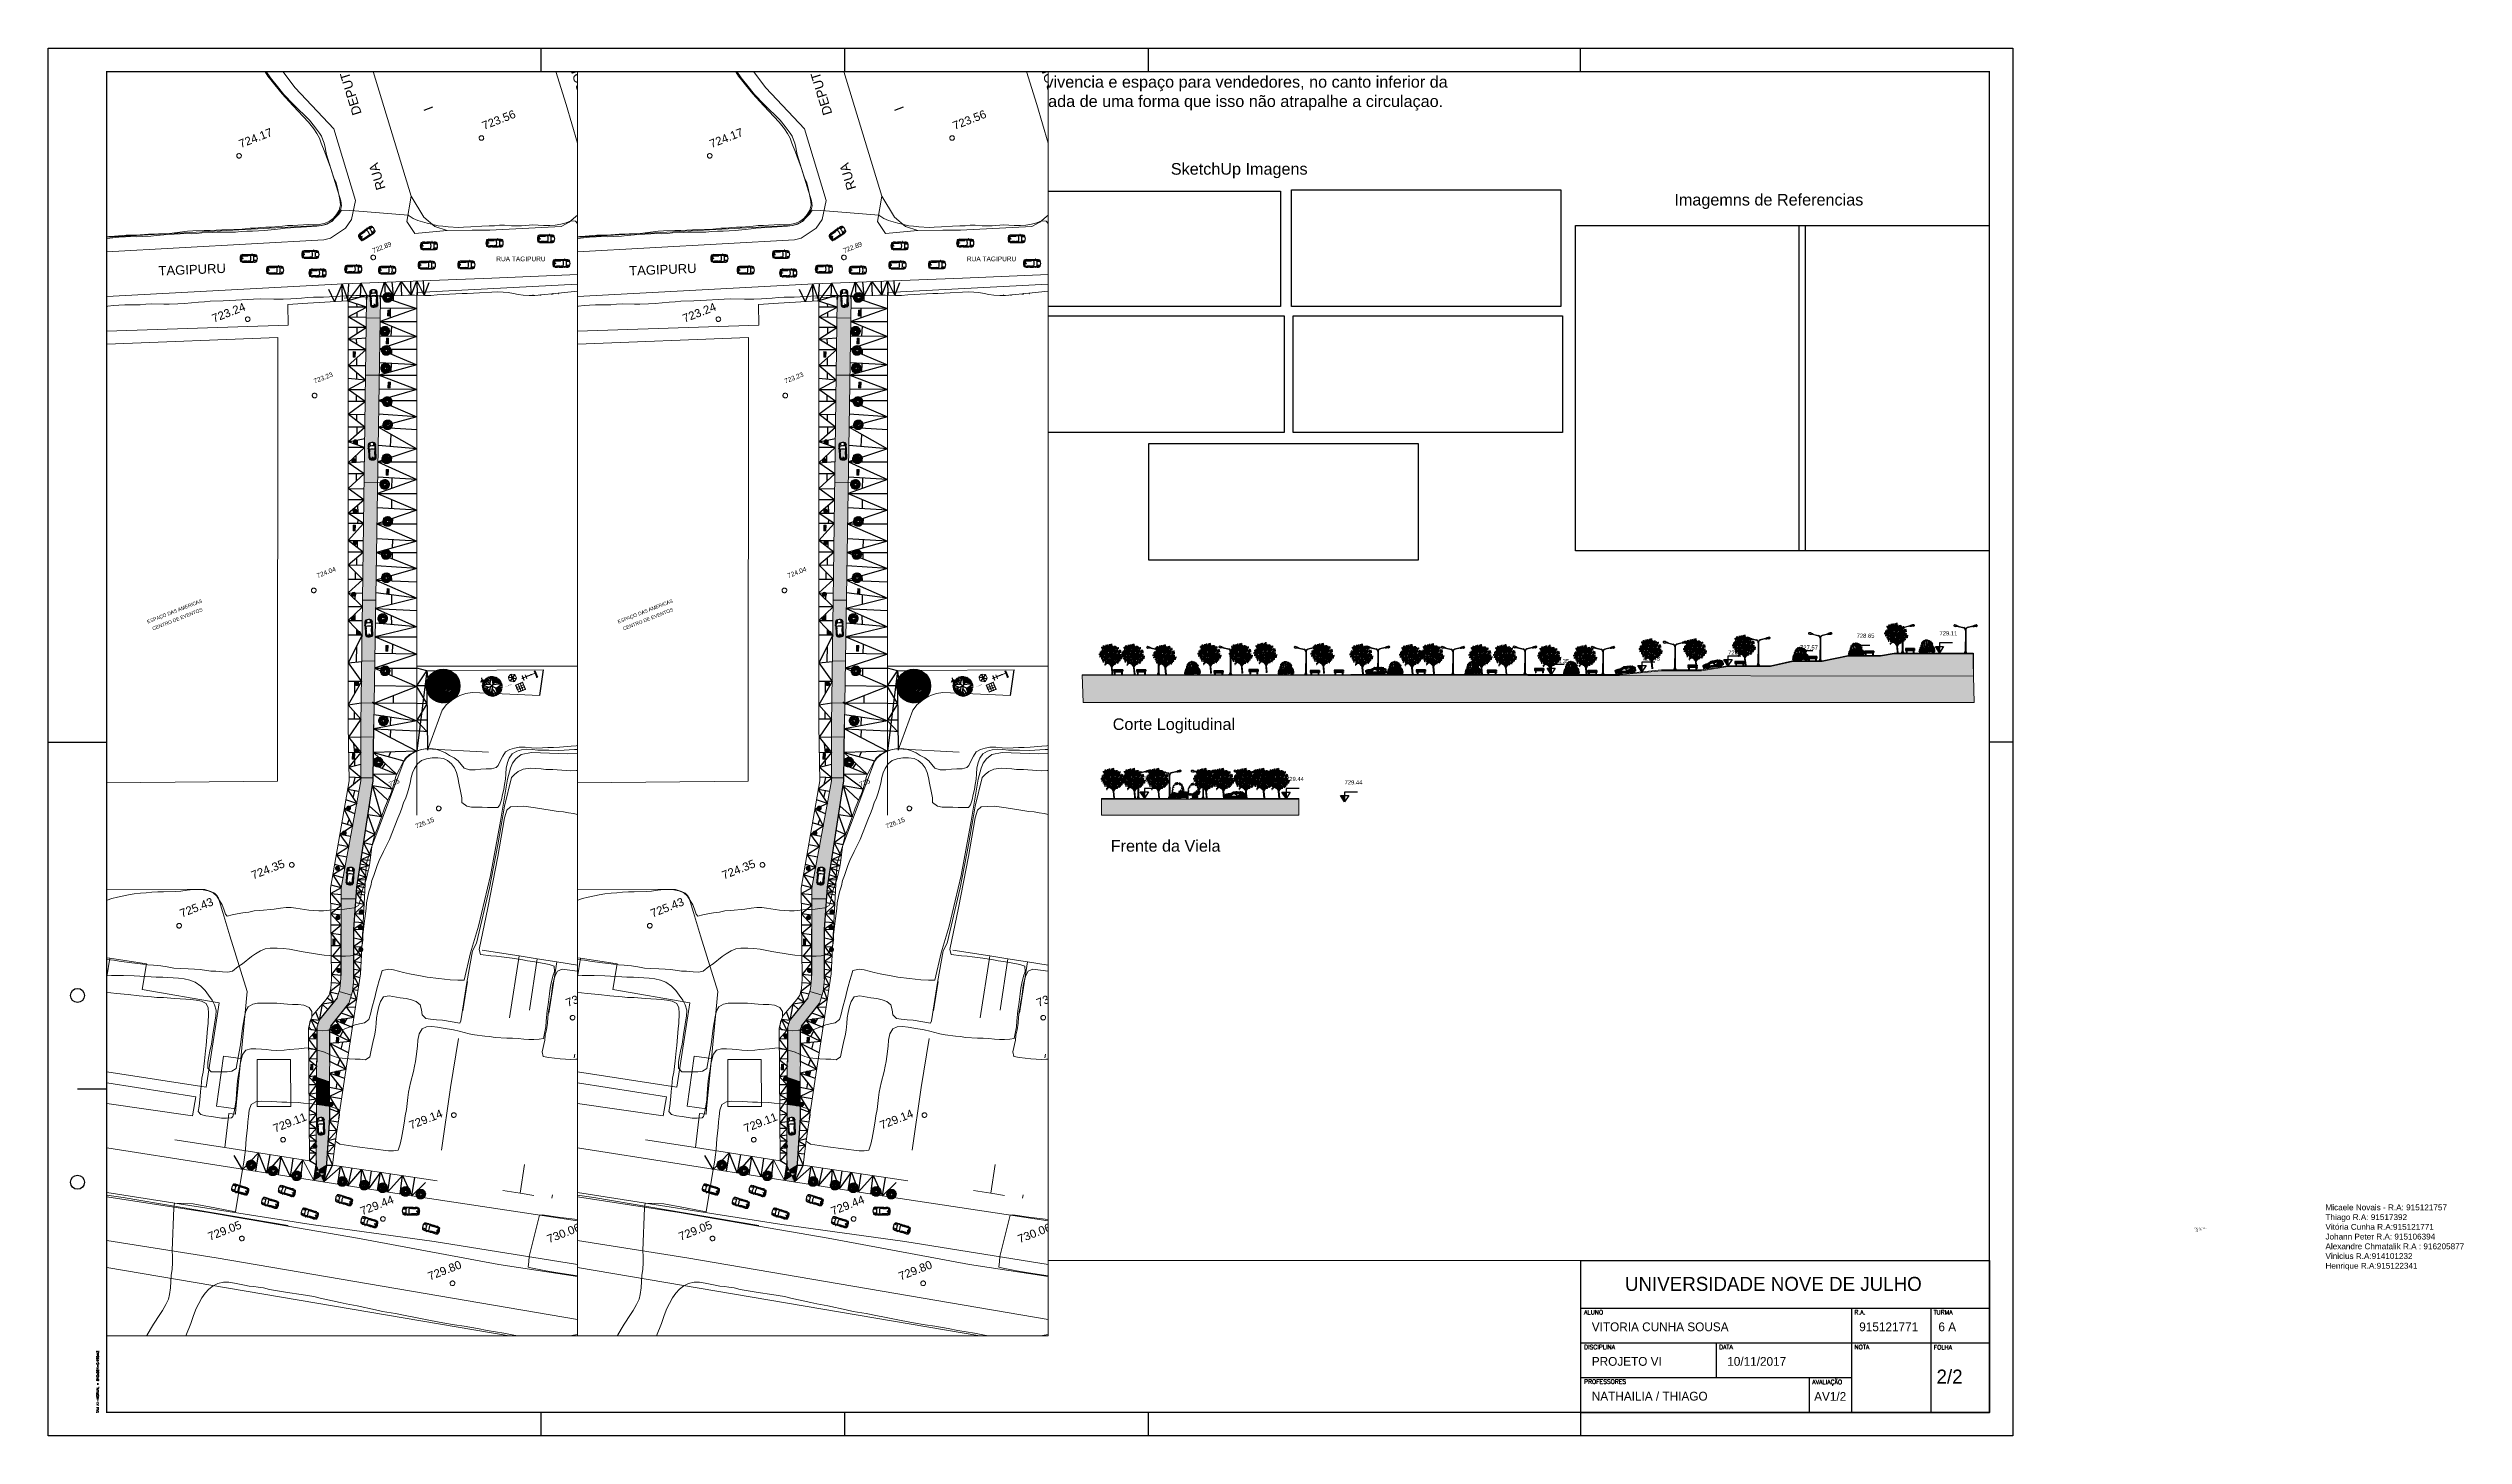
# Paper-space layout 'A1' of a CAD drawing. Header units: millimetres. Extents: x 425 to 1459, y 21 to 615.
# The model-space entities are those that its viewports show. They can reach past a viewport. Long polylines and large blocks are cut down to what shows.
import ezdxf
from ezdxf.enums import TextEntityAlignment as Align

# ---------------------------------------------------------------- set-up
doc = ezdxf.new("R2010")
doc.units = ezdxf.units.MM
for name, color, linetype, lineweight in [('100_SIST_VIARIO_MEIO_FIO', 1, 'Continuous', 18), ('108_SEP_FIS_CANT_CENT_ILHA', 7, 'Continuous', 18), ('160_P_SIMP_ASF_TOP', 7, 'Continuous', 18), ('206_MURO_E_MURO_ARRIMO', 7, 'Continuous', 18), ('216_EDIF_NOTAVEL', 2, 'Continuous', 18), ('218_EDIF_NOTAVEL_TOP', 7, 'Continuous', 18), ('600_CURVA_MESTRA', 14, 'Continuous', 18), ('604_CURVA_INTERM', 7, 'Continuous', 18), ('606_PTO_COTADO', 9, 'Continuous', 18), ('608_PTO_COTADO_INTERVIA', 9, 'Continuous', 18), ('ARBRE', 251, 'Continuous', 13), ('LINEA01', 8, 'Continuous', 9), ('Linea02', 32, 'Continuous', 20), ('linea03', 200, 'Continuous', 30), ('mur vue', 7, 'Continuous', 13), ('PA6_TERRENO', 6, 'Continuous', 18), ('PA6_TEXTO', 3, 'Continuous', 18)]:
    doc.layers.add(name, color=color, linetype=linetype, lineweight=lineweight)
for name, color, linetype in [('910_COORD_UTM_COR_ALEGRE', 7, 'Continuous'), ('AR-FOLHA', 1, 'Continuous'), ('ARQ-COTA', 1, 'Continuous'), ('ARQ-TEXT1', 3, 'Continuous'), ('ARQ-TEXT3', 2, 'Continuous'), ('C10', 7, 'Continuous'), ('contorno', 250, 'Continuous'), ('trees', 104, 'Continuous')]:
    doc.layers.add(name, color=color, linetype=linetype)
doc.styles.add('200 Médio', font='arial.ttf', dxfattribs={"height": 0.75})
doc.styles.add('NORMAL', font='arial.ttf')
doc.styles.add('ROMANS', font='romans.shx')
doc.styles.add('Style-Arial', font='arial.ttf')
picture_1 = doc.add_image_def('image1.jpeg', size_in_pixel=(1236, 536))
picture_2 = doc.add_image_def('image2.jpeg', size_in_pixel=(1236, 536))
picture_3 = doc.add_image_def('image3.jpeg', size_in_pixel=(1236, 536))
picture_4 = doc.add_image_def('image4.jpeg', size_in_pixel=(1236, 536))
picture_5 = doc.add_image_def('image5.jpeg', size_in_pixel=(1236, 536))
picture_6 = doc.add_image_def('image6.jpeg', size_in_pixel=(904, 1280))
picture_7 = doc.add_image_def('image7.jpeg', size_in_pixel=(904, 1280))
pattern_1 = [(90, (873.67925, 706.85885), (-0.1016, 0.1016), [0.3048, -0.1016]), (180, (873.67925, 706.96045), (-0.1016, 0.1016), [0.3048, -0.1016])]

psp = doc.layouts.new('A1')

# ---------------------------------------------------------------- texts
at = {"insert": (1400.2, 120), "char_height": 2.5, "attachment_point": 1, "style": 'Style-Arial'}
psp.add_mtext_dynamic_manual_height_columns('Micaele Novais - R.A: 915121757\\PThiago R.A: 91517392\\PVitória Cunha R.A:915121771\\PJohann Peter R.A: 915106394\\PAlexandre Chmatalik R.A : 916205877\\PVinicius R.A:914101232\\PHenrique R.A:915122341', width=119.664, gutter_width=1, heights=[0], dxfattribs=at)
at = {"layer": 'AR-FOLHA', "style": 'ROMANS'}
psp.add_text('TAM A1-NORMAL = 840x594=0.495m2', height=1, rotation=90, dxfattribs=at).set_placement((446.9, 30.7))
at = {"layer": 'ARQ-TEXT1'}
psp.add_text('UNIVERSIDADE NOVE DE JULHO', height=6, dxfattribs=at).set_placement((1100.3, 83))
psp.add_text('UNIVERSIDADE NOVE DE JULHO', height=6, dxfattribs=at).set_placement((1100.3, 83))
at = {"layer": 'ARQ-TEXT1', "insert": (1344.2, 110), "char_height": 0.4, "attachment_point": 1}
psp.add_mtext_dynamic_manual_height_columns('FAICHADA DA RUA TAGIPURU\\P\\pi-1.2,l1.6,t3.2;ESC.^I', width=5.679, gutter_width=12.5, heights=[3.02], dxfattribs=at)
at = {"layer": 'ARQ-TEXT1', "attachment_point": 1}
for s, insert, char_height, width in [('VITORIA CUNHA SOUSA', (1086.1, 69.5), 3.771, 113.582), ('915121771', (1200.6, 69.5), 3.77, 25.572), ('6 A', (1234.5, 69.5), 3.77, 25.572), ('PROJETO VI', (1086.1, 54.7), 3.77, 113.582), ('10/11/2017', (1144.1, 54.7), 3.77, 113.582), ('2/2', (1233.7, 49.3), 6, 25.572), ('NATHAILIA / THIAGO', (1086.1, 39.8), 3.771, 65.557), ('AV1/2', (1181.3, 39.7), 3.77, 113.582)]:
    psp.add_mtext(s, dxfattribs=dict(at, insert=insert, char_height=char_height, width=width))
at = {"layer": 'ARQ-TEXT3', "char_height": 1.886, "width": 12.786, "attachment_point": 1}
for s, insert in [('{\\Fsimplex|c0;ALUNO}', (1082.8, 74.8)), ('{\\Fsimplex|c0;ALUNO}', (1082.8, 74.8)), ('{\\Fsimplex|c0;R.A.}', (1198.5, 74.8)), ('{\\Fsimplex|c0;R.A.}', (1198.5, 74.8)), ('{\\Fsimplex|c0;TURMA}', (1232.4, 74.8)), ('{\\Fsimplex|c0;TURMA}', (1232.4, 74.8)), ('{\\Fsimplex|c0;DISCIPLINA}', (1082.8, 59.9)), ('{\\Fsimplex|c0;DISCIPLINA}', (1082.8, 59.9)), ('{\\Fsimplex|c0;DATA}', (1140.6, 59.9)), ('{\\Fsimplex|c0;DATA}', (1140.6, 59.9)), ('{\\Fsimplex|c0;NOTA}', (1198.6, 59.9)), ('{\\Fsimplex|c0;NOTA}', (1198.6, 59.9)), ('{\\Fsimplex|c0;FOLHA}', (1232.5, 59.8)), ('{\\Fsimplex|c0;FOLHA}', (1232.5, 59.8)), ('{\\Fsimplex|c0;PROFESSORES}', (1082.8, 45.1)), ('{\\Fsimplex|c0;PROFESSORES}', (1082.8, 45.1)), ('{\\Fsimplex|c0;AVALIAÇÃO}', (1180.5, 44.9)), ('{\\Fsimplex|c0;AVALIAÇÃO}', (1180.5, 44.9))]:
    psp.add_mtext(s, dxfattribs=dict(at, insert=insert))

msp = doc.modelspace()

# ---------------------------------------------------------------- texts
at = {"insert": (900.45, 624.18), "char_height": 0.2, "attachment_point": 1, "rotation": 21.8924, "style": 'Style-Arial'}
msp.add_mtext_dynamic_manual_height_columns('Playground', width=0.9233, gutter_width=1, heights=[0], dxfattribs=at)
at = {"char_height": 2.5, "attachment_point": 1, "style": 'Style-Arial'}
for s, width, heights, insert in [('\\pt1092.5;A viela atualmente conssite em uma via para veiculos e duas calçadas Laterais, na urbanização da mesma mantemos essa forma ampliando somente as calçadas deixando-as com 2 metros de largura e com canteiros internos fazendo uma divisão entre calçada e via para os veiculos. Um dos grandes focos fois deixar um ambiente bem arborizado mantendo as unicas três árvores existente e implantando outras com pouco espaço de uma copa a outra formando assim uma visão de tunel . No percurso dessa viela foi proposto pequenos ambientes de convivencia e espaço para vendedores, no canto inferior da calçada de uma forma que isso não atrapalhe a circulaçao.', 101.3991, [0], (1983.38, 510.43)), ('\\pt1092.5;SketchUp Imagens', 50.6995, [0], (2016.06, 454.15)), ('\\pt1092.5;Imagemns de Referencias', 50.7868, [0], (2124.69, 447.5)), ('\\pt1092.5;{\\H0.36x;728.65} ', 4.1749, [0.531], (2164.01, 352.63)), ('\\pt1092.5;{\\H0.36x;729.11} ', 11.8871, [2.96], (2181.89, 353.16)), ('\\pt1092.5;{\\H0.36x;724.35}', 4.3619, [1.86], (2098.15, 347.15)), ('\\pt1092.5;{\\H0.36x;725.43}', 4.3619, [1.86], (2117.74, 347.71)), ('\\pt1092.5;{\\H0.36x;726.58}', 4.3619, [1.86], (2136.29, 348.99)), ('\\pt1092.5;{\\H0.36x;727.57}', 4.3619, [1.86], (2151.81, 350.09)), ('\\pt1092.5;Corte Logitudinal', 50.6995, [0], (2003.52, 334.35)), ('\\pt1092.5;{\\H0.36x;729.44} ', 11.8871, [2.96], (2010.35, 321.76)), ('\\pt1092.5;{\\H0.36x;729.44} ', 4.0715, [2.52], (2040.92, 321.73)), ('\\pt1092.5;{\\H0.36x;729.44} ', 11.8871, [2.96], (2053.54, 320.99)), ('\\pt1092.5;Frente da Viela ', 50.6995, [0], (2003.09, 308.09))]:
    msp.add_mtext_dynamic_manual_height_columns(s, width=width, gutter_width=1, heights=heights, dxfattribs=dict(at, insert=insert))
at = {"layer": '160_P_SIMP_ASF_TOP', "style": 'Style-Arial'}
for s, rotation, p in [('DEPUTADO', 107.1872, (868.7, 746.47)), ('PROF.', 107.1749, (917.43, 749.56)), ('RUA', 107.0669, (873.82, 730.45)), ('TAGIPURU', 2.2655, (826.15, 713.07))]:
    msp.add_text(s, height=2, rotation=rotation, dxfattribs=at).set_placement(p, align=Align.MIDDLE_LEFT)
at = {"layer": '218_EDIF_NOTAVEL_TOP', "style": '200 Médio'}
for s, p in [('ESPAÇO DAS AMÉRICAS', (823.88, 637.55)), ('CENTRO DE EVENTOS', (824.99, 636.08))]:
    msp.add_text(s, height=0.75, rotation=21.4152, dxfattribs=at).set_placement(p)
at = {"layer": '606_PTO_COTADO', "style": 'Style-Arial'}
for s, p in [('723.56', (898.99, 745.41, 723.56)), ('723.71', (919.86, 745.64, 723.71)), ('724.17', (846.93, 741.52, 724.17)), ('723.24', (841.16, 704.15, 723.24)), ('724.35', (849.57, 584.95, 724.35)), ('725.43', (834.29, 576.79, 725.43)), ('730.26', (916.92, 557.65, 730.26)), ('729.11', (854.26, 530.76, 729.11)), ('729.14', (883.35, 531.44, 729.14)), ('729.44', (872.91, 513.05, 729.44)), ('729.05', (840.31, 507.62, 729.05)), ('730.06', (912.9, 507.08, 730.06)), ('729.80', (887.4, 499.1, 729.8))]:
    msp.add_text(s, height=1.75, rotation=21.4152, dxfattribs=at).set_placement(p, align=Align.MIDDLE_CENTER)
at = {"layer": 'PA6_TEXTO', "color": 9, "style": 'NORMAL', "oblique": 360}
for s, p in [('722.89', (873.97, 718.12, 722.89)), ('723.23', (861.41, 690.18, 723.23)), ('724.04', (862.06, 648.53, 724.04))]:
    msp.add_text(s, height=1, rotation=21.4152, dxfattribs=at).set_placement(p, align=Align.MIDDLE_CENTER)
at = {"layer": 'PA6_TEXTO', "style": 'NORMAL', "oblique": 360}
for s, p in [('725', (876.61, 603.54)), ('726.15', (883.11, 594.9, 726.15))]:
    msp.add_text(s, height=1, rotation=21.4152, dxfattribs=at).set_placement(p, align=Align.MIDDLE_CENTER)
at = {"layer": 'PA6_TEXTO', "insert": (898.46, 716.13), "char_height": 1, "attachment_point": 1, "style": 'NORMAL'}
msp.add_mtext_dynamic_manual_height_columns('RUA TAGIPURU', width=15.765, gutter_width=12.5, heights=[0], dxfattribs=at)

# ---------------------------------------------------------------- blocks, each defined once
blk = doc.blocks.new('Vista arvore')
at = {"layer": 'trees', "color": 97, "true_color": 0x279b30}
for p, q in [((-2.63, 4.84), (1.24, 5.18)), ((-2.38, 5.77), (-1.3, 5.87)), ((-2.32, 5.72), (-1.26, 5.81)), ((-2.29, 5.85), (-2.26, 5.85)), ((-2.18, 5.14), (-0.77, 5.27)), ((-2, 6), (-1.54, 6.04)), ((-1.99, 6.07), (-1.63, 6.1)), ((-1.98, 6.14), (-1.73, 6.16)), ((-1.73, 5.51), (1.01, 5.75)), ((-1.72, 5.38), (0.76, 5.6)), ((-0.58, 5.41), (0.73, 5.53)), ((-0.56, 5.35), (0.67, 5.46)), ((-0.49, 5.1), (1.23, 5.25)), ((0.8, 5.8), (0.98, 5.81)), ((0.83, 5.6), (1.42, 5.66)), ((0.9, 5.54), (1.42, 5.59)), ((0.93, 5.48), (1.26, 5.51)), ((1.23, 5.77), (1.33, 5.78)), ((1.28, 5.84), (1.28, 5.84)), ((1.46, 5.2), (1.59, 5.22)), ((1.77, 5.17), (1.84, 5.17)), ((-2.58, 4.52), (-1.47, 4.62)), ((0.19, 4.83), (1.83, 4.98)), ((0.21, 4.9), (1.89, 5.05)), ((1.29, 4.73), (1.95, 4.79)), ((1.3, 4.8), (1.93, 4.86)), ((1.31, 4.87), (1.78, 4.91)), ((1.39, 5.07), (1.68, 5.09)), ((1.42, 5.14), (1.64, 5.15)), ((1.7, 5.1), (1.88, 5.11))]:
    blk.add_line(p, q, dxfattribs=at)
at = {"layer": 'trees', "color": 84, "true_color": 0x2aaf18}
for p, q in [((-2.27, 5.65), (-0.03, 5.85)), ((-2.23, 5.59), (-0.12, 5.78)), ((-2.21, 5.53), (-0.12, 5.71)), ((-2.15, 5.34), (-1.94, 5.36)), ((-2.11, 5.86), (0.14, 6.06)), ((-2.07, 5.93), (-0.85, 6.04)), ((-1.77, 5.31), (-0.69, 5.4)), ((-1.72, 5.44), (1.38, 5.72)), ((-1.51, 6.05), (-0.85, 6.1)), ((-1.45, 6.12), (-0.81, 6.17)), ((-1.44, 6.25), (-1.2, 6.27)), ((-1.44, 6.18), (-0.8, 6.24)), ((-1.2, 5.81), (0.12, 5.93)), ((-1.17, 5.88), (0.15, 6)), ((-1.09, 6.28), (-0.8, 6.3)), ((-1.01, 6.35), (-0.86, 6.36)), ((-0.78, 6.11), (-0.04, 6.18)), ((-0.78, 6.05), (0.1, 6.12)), ((-0.67, 6.19), (-0.05, 6.24)), ((-0.64, 6.32), (0, 6.37)), ((-0.64, 6.25), (-0.01, 6.31)), ((-0.63, 6.38), (-0.51, 6.39)), ((-0.58, 5.28), (0.69, 5.4)), ((-0.45, 5.17), (0.73, 5.27)), ((-0.42, 6.4), (-0.02, 6.44)), ((-0.33, 6.48), (-0.06, 6.5)), ((-0.01, 5.85), (0.09, 5.86)), ((0.01, 5.79), (0.61, 5.84)), ((0.19, 5.87), (0.7, 5.92)), ((0.28, 5.94), (0.74, 5.99)), ((0.36, 6.02), (0.69, 6.05)), ((0.83, 5.86), (0.9, 5.87)), ((-2.87, 4.3), (-0.25, 4.53)), ((-2.66, 4.78), (0.04, 5.01)), ((-2.65, 4.71), (-2.35, 4.74)), ((-2.63, 4.45), (-0.94, 4.6)), ((-2.42, 4.99), (-0.81, 5.13)), ((-2.42, 4.93), (-0.54, 5.09)), ((-2.42, 5.06), (-2.32, 5.07)), ((-2.16, 4.75), (-0.11, 4.94)), ((-1.73, 3.56), (-1.46, 3.58)), ((-1.43, 4.62), (-0.91, 4.67)), ((0.99, 4.06), (1.94, 4.14)), ((1.07, 3.54), (1.4, 3.57)), ((1.28, 4.67), (1.96, 4.73))]:
    blk.add_line(p, q, dxfattribs=at)
at = {"layer": 'trees', "color": 97, "true_color": 0x25742c}
for p, q in [((-2.2, 5.47), (-1.74, 5.51)), ((-2.19, 5.08), (-0.79, 5.2)), ((-2.18, 5.4), (-1.92, 5.43)), ((-2.14, 5.21), (-0.74, 5.33)), ((-2.11, 5.28), (-1.94, 5.29)), ((-1.85, 5.43), (-1.82, 5.43)), ((-0.44, 5.23), (0.71, 5.33)), ((-0.11, 5.72), (0.6, 5.78)), ((0.73, 5.27), (1.21, 5.31)), ((0.95, 5.42), (0.96, 5.42)), ((1.02, 5.36), (1.19, 5.38)), ((1.03, 5.43), (1.17, 5.44)), ((-2.83, 4.24), (-0.24, 4.47)), ((-2.8, 4.37), (-0.97, 4.53)), ((-2.67, 3.73), (-1.02, 3.88)), ((-2.66, 3.87), (-1.93, 3.93)), ((-2.59, 4.13), (-1.8, 4.2)), ((-2.58, 4.65), (-2.35, 4.67)), ((-2.57, 4.59), (-2.31, 4.61)), ((-2.56, 4.07), (-1.82, 4.13)), ((-2.55, 4), (-1.82, 4.07)), ((-2.38, 3.44), (-1.92, 3.48)), ((-2.36, 3.5), (-1.88, 3.54)), ((-2.3, 4.74), (-2.24, 4.75)), ((-2.25, 3.32), (-1.86, 3.35)), ((-2.18, 3.58), (-1.09, 3.68)), ((-2.17, 4.62), (-1.52, 4.68)), ((-2.17, 3.06), (-1.65, 3.11)), ((-2.16, 4.69), (-1.46, 4.75)), ((-2.16, 3.2), (-1.51, 3.25)), ((-2.14, 3), (-2, 3.01)), ((-1.93, 3.02), (-1.73, 3.04)), ((-1.89, 2.96), (-1.75, 2.97)), ((-1.77, 4.2), (-1.12, 4.26)), ((-1.71, 3.49), (-1.48, 3.51)), ((-1.7, 3.43), (-1.45, 3.45)), ((-1.65, 3.3), (-1.38, 3.33)), ((-1.63, 3.37), (-1.42, 3.39)), ((-1.6, 3.89), (-1.14, 3.93)), ((-1.6, 2.72), (-1.5, 2.73)), ((-1.59, 4.09), (-1.2, 4.12)), ((-1.54, 4.03), (-1.21, 4.06)), ((-1.54, 3.96), (-1.22, 3.99)), ((-1.45, 3.26), (-1.37, 3.26)), ((-1.4, 4.76), (-0.84, 4.81)), ((-1.39, 4.69), (-0.87, 4.74)), ((-1.27, 3.01), (-1.12, 3.03)), ((-1.26, 2.95), (-1.04, 2.97)), ((-1.25, 2.89), (-1.02, 2.91)), ((-1.13, 3.61), (-1.12, 3.61)), ((-1.04, 2.42), (-1.09, 2.45)), ((-1.05, 3.68), (-0.62, 3.72)), ((-0.97, 3.88), (0.14, 3.98)), ((-0.96, 4.28), (-0.55, 4.31)), ((-0.96, 3.95), (0.15, 4.05)), ((-0.95, 4.02), (-0.83, 4.03)), ((-0.9, 3.57), (-0.59, 3.59)), ((-0.86, 4.22), (-0.48, 4.25)), ((-0.81, 3.51), (-0.61, 3.53)), ((-0.79, 2.99), (-0.56, 3.01)), ((-0.78, 3.06), (-0.61, 3.07)), ((-0.77, 4.03), (0, 4.1)), ((-0.76, 4.16), (-0.48, 4.19)), ((-0.76, 2.93), (-0.53, 2.95)), ((-0.73, 5.14), (-0.58, 5.15)), ((-0.73, 2.87), (-0.53, 2.88)), ((-0.69, 4.82), (-0.13, 4.87)), ((-0.68, 4.76), (-0.15, 4.8)), ((-0.65, 4.69), (-0.12, 4.74)), ((-0.62, 4.57), (-0.15, 4.61)), ((-0.6, 4.63), (-0.09, 4.68)), ((-0.59, 3.27), (-0.43, 3.28)), ((-0.56, 3.34), (-0.53, 3.34)), ((-0.54, 3.21), (-0.38, 3.22)), ((-0.5, 3.15), (-0.33, 3.16)), ((-0.46, 3.08), (-0.28, 3.1)), ((-0.45, 2.31), (-0.33, 2.32)), ((-0.43, 4.39), (-0.22, 4.41)), ((-0.42, 3.02), (-0.24, 3.04)), ((-0.35, 4.33), (-0.16, 4.35)), ((-0.35, 4.2), (-0.1, 4.22)), ((-0.34, 4.27), (-0.11, 4.29)), ((-0.34, 3.87), (0.13, 3.92)), ((-0.29, 3.75), (0.13, 3.79)), ((-0.19, 3.19), (-0.15, 3.09)), ((-0.17, 3.57), (-0.16, 3.57)), ((-0.14, 3.05), (-0.01, 3.06)), ((-0.12, 3.12), (-0.02, 3.12)), ((-0.1, 3.25), (0.1, 3.26)), ((-0.1, 3.18), (0.09, 3.2)), ((-0.03, 3.32), (0.01, 3.32)), ((0.05, 4.43), (0.9, 4.5)), ((0.06, 4.11), (0.61, 4.15)), ((0.06, 3.59), (0.55, 3.63)), ((0.09, 4.17), (1.9, 4.33)), ((0.12, 5.02), (1.19, 5.11)), ((0.17, 4.05), (0.56, 4.08)), ((0.2, 3.34), (0.54, 3.37)), ((0.25, 3.99), (0.57, 4.02)), ((0.25, 3.28), (0.35, 3.29)), ((0.25, 2.69), (0.52, 2.72)), ((0.28, 4.97), (1.23, 5.05)), ((0.3, 4.58), (0.89, 4.63)), ((0.3, 4.26), (1.66, 4.38)), ((0.3, 2.76), (0.45, 2.78)), ((0.31, 3.74), (0.49, 3.75)), ((0.32, 4.78), (1.1, 4.85)), ((0.32, 2.83), (0.41, 2.84)), ((0.34, 3.94), (0.59, 3.96)), ((0.35, 3.81), (0.41, 3.81)), ((0.37, 4.72), (0.59, 4.74)), ((0.38, 4.65), (0.6, 4.67)), ((0.41, 3.29), (0.67, 3.32)), ((0.45, 3.55), (0.53, 3.56)), ((0.46, 2.32), (0.77, 2.35)), ((0.49, 3.23), (0.72, 3.25)), ((0.53, 2.26), (0.8, 2.29)), ((0.54, 3.17), (0.66, 3.18)), ((0.57, 2.2), (0.75, 2.22)), ((0.61, 2.72), (0.73, 2.74)), ((0.71, 4.68), (1.1, 4.72)), ((0.74, 4.75), (1.11, 4.78)), ((0.85, 4.18), (1.93, 4.27)), ((0.87, 4.11), (1.96, 4.21)), ((0.87, 3.79), (1.27, 3.82)), ((0.9, 3.72), (1.22, 3.75)), ((1.03, 4), (1.92, 4.07)), ((1.04, 3.93), (1.8, 4)), ((1.05, 3.61), (1.39, 3.64)), ((1.09, 3.48), (1.42, 3.51)), ((1.19, 4.47), (1.6, 4.5)), ((1.19, 3.43), (2.14, 3.51)), ((1.2, 4.6), (1.7, 4.64)), ((1.2, 4.53), (1.65, 4.57)), ((1.4, 3.31), (2.06, 3.37)), ((1.46, 3.25), (1.57, 3.26)), ((1.51, 3.91), (1.8, 3.93)), ((1.51, 3.65), (1.58, 3.66)), ((1.53, 3.85), (2.24, 3.91)), ((1.53, 3.58), (2.09, 3.64)), ((1.54, 3.78), (2.26, 3.84)), ((1.54, 3.52), (2.11, 3.57)), ((1.65, 3.66), (2.19, 3.71)), ((1.85, 4.65), (1.86, 4.65))]:
    blk.add_line(p, q, dxfattribs=at)
at = {"layer": 'trees', "color": 99, "true_color": 0x1a511e}
for p, q in [((-2.79, 4.18), (-0.49, 4.38)), ((-2.72, 3.8), (-1.88, 3.87)), ((-2.61, 3.93), (-1.94, 3.99)), ((-2.39, 3.37), (-1.91, 3.41)), ((-2.2, 3.71), (-0.53, 3.86)), ((-2.2, 3.13), (-1.53, 3.19)), ((-2.17, 3.65), (-0.58, 3.79)), ((-2.13, 3.26), (-1.76, 3.3)), ((-2.06, 2.68), (-1.82, 2.71)), ((-2.04, 2.75), (-1.93, 2.76)), ((-1.96, 2.63), (-1.82, 2.64)), ((-1.68, 4.15), (-1.22, 4.19)), ((-1.66, 2.13), (-1.33, 2.16)), ((-1.62, 2.07), (-1.47, 2.09)), ((-1.6, 1.94), (-1.51, 1.95)), ((-1.59, 2.66), (-1.42, 2.68)), ((-1.59, 2.01), (-1.5, 2.02)), ((-1.58, 2.6), (-1.37, 2.61)), ((-1.55, 2.21), (-1.49, 2.21)), ((-1.52, 2.54), (0.14, 2.68)), ((-1.48, 2.47), (0.76, 2.67)), ((-1.47, 2.41), (-1.21, 2.43)), ((-1.35, 2.62), (-0.48, 2.69)), ((-1.35, 2.36), (-1.21, 2.37)), ((-1.35, 2.29), (-1.18, 2.31)), ((-1.32, 2.68), (-0.52, 2.76)), ((-1.22, 2.82), (-0.99, 2.84)), ((-1.2, 2.76), (-0.91, 2.79)), ((-1.03, 2.38), (0.61, 2.53)), ((-0.98, 3.62), (-0.65, 3.65)), ((-0.96, 2.46), (0.73, 2.6)), ((-0.78, 2.8), (-0.52, 2.82)), ((-0.74, 4.1), (-0.1, 4.16)), ((-0.7, 2.22), (-0.59, 2.23)), ((-0.69, 2.28), (-0.6, 2.29)), ((-0.68, 2.35), (-0.55, 2.36)), ((-0.52, 2.36), (0.62, 2.47)), ((-0.43, 2.7), (0.11, 2.75)), ((-0.42, 2.76), (0.14, 2.81)), ((-0.41, 2.83), (0.16, 2.88)), ((-0.39, 2.96), (-0.17, 2.98)), ((-0.35, 2.9), (0.14, 2.94)), ((-0.16, 3.02), (-0.31, 3.52)), ((-0.29, 3.82), (0.13, 3.85)), ((-0.28, 2.32), (0.69, 2.41)), ((-0.27, 3.69), (0.21, 3.73)), ((-0.27, 2.26), (-0.06, 2.27)), ((-0.25, 2.19), (-0.12, 2.2)), ((-0.22, 3.63), (0.54, 3.69)), ((-0.21, 2.13), (-0.18, 2.13)), ((-0.17, 2.98), (0.07, 3)), ((-0.03, 4.49), (0.88, 4.57)), ((0.02, 2.28), (0.34, 2.31)), ((0.04, 2.22), (0.27, 2.24)), ((0.07, 2.16), (0.26, 2.17)), ((0.1, 2.09), (0.2, 2.1)), ((0.14, 3.53), (0.41, 3.55)), ((0.18, 3.47), (0.4, 3.49)), ((0.18, 3.4), (0.38, 3.42)), ((0.24, 4.38), (0.92, 4.44)), ((0.31, 4.32), (1.63, 4.44)), ((0.87, 2.88), (1.16, 2.9)), ((0.9, 2.81), (1.34, 2.85)), ((0.94, 3.86), (1.46, 3.9)), ((0.99, 3.67), (1.19, 3.69)), ((1.02, 2.76), (1.4, 2.79)), ((1.03, 3.09), (1.14, 3.1)), ((1.03, 2.96), (1.16, 2.97)), ((1.04, 3.02), (1.16, 3.03)), ((1.04, 2.57), (1.25, 2.59)), ((1.04, 2.5), (1.27, 2.52)), ((1.07, 2.44), (1.29, 2.46)), ((1.1, 2.7), (1.48, 2.74)), ((1.12, 2.64), (1.42, 2.67)), ((1.17, 2.38), (1.25, 2.39)), ((1.18, 2.9), (1.32, 2.92)), ((1.35, 3.37), (2.17, 3.45)), ((1.54, 3), (1.75, 3.02)), ((1.55, 2.94), (1.71, 2.95)), ((1.56, 3.07), (1.8, 3.09)), ((1.6, 3.14), (1.69, 3.14)), ((1.66, 3.73), (2.23, 3.78))]:
    blk.add_line(p, q, dxfattribs=at)
at = {"layer": 'trees', "color": 49, "true_color": 0x594322}
for p, q in [((-1.52, 2.9), (-1.81, 2.91)), ((-1.03, 3.31), (-1.45, 3.51)), ((-0.9, 2.77), (-1.4, 3.61)), ((-0.78, 3.04), (-1.33, 3.67)), ((-1.09, 4.12), (-1.23, 4.17)), ((-0.67, 3.28), (-0.67, 3.51)), ((-0.31, 3.52), (-0.59, 3.77)), ((-0.09, 1.6), (-0.59, 2.33)), ((-0.34, 3.58), (-0.42, 3.92)), ((-0.07, 1.63), (-0.32, 2.32)), ((-0.09, 1.76), (-0.24, 2.16)), ((-0.19, 3.56), (-0.19, 3.19)), ((-0.07, 1.63), (0, 2.33)), ((-0.07, 1.63), (0.05, 2.18)), ((0.13, 0.02), (-0.03, 1.53)), ((0, 4.1), (0.18, 4.4)), ((0.05, 4.55), (0.11, 4.99)), ((0.16, 2.66), (0.29, 3.27)), ((0.19, 2.65), (0.24, 3.02)), ((0.24, 3.02), (0.45, 3.26)), ((0.55, 2.69), (1.04, 3.65)), ((0.58, 3.38), (0.89, 3.8)), ((0.74, 3.6), (0.81, 4.2)), ((0.78, 3.09), (1.3, 3.39))]:
    blk.add_line(p, q, dxfattribs=at)
at = {"layer": 'trees', "color": 47, "true_color": 0x8d6a35}
for p, q in [((-1.31, 2.72), (-1.68, 3.07)), ((-1.28, 2.99), (-1.52, 3.17)), ((-1.17, 3.49), (-1.19, 3.64)), ((-0.78, 2.26), (-1.17, 2.32)), ((-0.98, 4), (-1.11, 4.22)), ((-0.74, 2.22), (-0.97, 2.37)), ((-0.6, 3.08), (-0.76, 3.5)), ((-0.45, 2.03), (-0.74, 2.22)), ((-0.44, 2.04), (-0.63, 2.18)), ((-0.57, 3.79), (-0.34, 3.58)), ((-0.56, 2.33), (-0.38, 2.07)), ((-0.4, 1.89), (-0.45, 2.03)), ((-0.4, 1.92), (-0.44, 2.04)), ((-0.4, 2.28), (-0.33, 1.98)), ((-0.24, 1.8), (-0.4, 1.92)), ((-0.23, 1.76), (-0.4, 1.89)), ((-0.38, 2.07), (-0.39, 2.29)), ((-0.33, 1.98), (-0.11, 1.69)), ((-0.11, 1.54), (-0.23, 1.76)), ((-0.11, 1.85), (-0.13, 2.18)), ((0, 0), (-0.12, 1.54)), ((-0.03, 2.29), (-0.09, 1.76)), ((0.05, 0.01), (-0.09, 1.6)), ((-0.04, 3.3), (0, 3.62)), ((-0.04, 1.66), (-0.02, 1.64)), ((-0.03, 1.53), (0.38, 2.34)), ((-0.02, 1.64), (0.23, 2.11)), ((0.09, 4.73), (-0.01, 5.01)), ((0.01, 4.16), (0.03, 4.43)), ((0.18, 3.73), (0.29, 3.97)), ((0.2, 1.97), (0.53, 2.25)), ((0.25, 2.06), (0.51, 2.24)), ((0.4, 3.82), (0.41, 3.94)), ((0.47, 3.77), (0.72, 4.22)), ((0.64, 2.86), (0.62, 3.16)), ((0.64, 2.43), (0.88, 2.53)), ((0.82, 2.5), (1.04, 2.44)), ((0.88, 2.53), (1.06, 2.73)), ((0.9, 3.36), (0.9, 3.7)), ((0.97, 3.86), (0.97, 4.07)), ((1.21, 2.94), (1.41, 3.27)), ((1.32, 2.9), (1.56, 3.04)), ((1.43, 2.96), (1.48, 3.21))]:
    blk.add_line(p, q, dxfattribs=at)
blk = doc.blocks.new('INluminação')
at = {"linetype": 'ByBlock'}
for p, q in [((-2.25, 5.87), (-1.61, 5.81)), ((-1.61, 5.81), (-1.59, 5.95)), ((-1.61, 5.79), (-1.61, 5.8)), ((-1.55, 5.78), (-1.61, 5.79)), ((-1.59, 5.95), (-1.53, 5.94)), ((-1.53, 5.94), (-1.55, 5.78)), ((-1.55, 5.76), (-1.55, 5.78)), ((-1.28, 5.73), (-1.55, 5.76)), ((-1.54, 5.92), (-1.38, 5.9)), ((-1.38, 5.9), (-1.27, 5.84)), ((-1.27, 5.84), (-1.28, 5.73)), ((-1.28, 5.76), (-0.07, 5.45)), ((-1.27, 5.81), (-0.08, 5.51)), ((1.88, 5.76), (0.67, 5.45)), ((1.87, 5.81), (0.68, 5.51)), ((1.99, 5.9), (1.87, 5.84)), ((1.87, 5.84), (1.88, 5.73)), ((1.88, 5.73), (2.15, 5.76)), ((2.14, 5.92), (1.99, 5.9)), ((2.2, 5.95), (2.14, 5.94)), ((2.14, 5.94), (2.15, 5.78)), ((2.15, 5.78), (2.21, 5.79)), ((2.15, 5.76), (2.15, 5.78)), ((2.21, 5.81), (2.2, 5.95)), ((2.85, 5.87), (2.21, 5.81)), ((2.21, 5.79), (2.21, 5.8)), ((0, 0), (0, 0.03)), ((0.6, 0.03), (0, 0.03)), ((0.6, 0), (0, 0)), ((0.26, 4.95), (0.23, 0.03)), ((0.34, 4.95), (0.37, 0.03)), ((0.6, 0), (0.6, 0.03))]:
    blk.add_line(p, q, dxfattribs=at)
for centre, radius, start, end in [((-2.06, 5.89), 0.191, 119.3349, 185.9465), ((-1.92, 6.17), 0.428, 226.1657, 303.1628), ((-2.03, 5.83), 0.256, 94.5172, 119.3349), ((-2, 5.44), 0.649, 51.3054, 94.5172), ((-0.31, 4.9), 0.657, 20.6833, 68.7201), ((-0.31, 4.93), 0.565, 358.3891, 65.2778), ((0.92, 4.9), 0.657, 111.2799, 159.3167), ((0.91, 4.93), 0.565, 114.7222, 181.6109), ((2.6, 5.44), 0.649, 85.4828, 128.6946), ((2.52, 6.17), 0.428, 236.8372, 313.8343), ((2.63, 5.83), 0.256, 60.6651, 85.4828), ((2.66, 5.89), 0.191, 354.0535, 60.6651), ((-0.43, 0.42), 0.658, 324.2632, 359.6317), ((1.03, 0.42), 0.658, 180.3683, 215.7368)]:
    blk.add_arc(centre, radius, start, end, dxfattribs=at)
blk = doc.blocks.new('Arbustos')
at = {"layer": 'trees', "color": 97, "true_color": 0x279b30}
for p, q in [((-1.62, 0.05), (-1.62, 0.02)), ((-1.59, 0.03), (-1.62, 0.05)), ((-1.62, 0.02), (-1.6, 0.01)), ((-1.6, 0.01), (-1.59, 0.03)), ((-1.53, 0.14), (-1.5, 0.15)), ((-1.49, 0.12), (-1.53, 0.14)), ((-1.52, 0.03), (-1.5, 0.05)), ((-1.49, 0.02), (-1.52, 0.03)), ((-1.5, 0.15), (-1.48, 0.13)), ((-1.5, 0.05), (-1.49, 0.02)), ((-1.48, 0.13), (-1.49, 0.12)), ((-1.44, 0.13), (-1.44, 0.1)), ((-1.27, 0.3), (-1.27, 0.27)), ((-1.24, 0.28), (-1.27, 0.3)), ((-1.27, 0.27), (-1.25, 0.26)), ((-1.25, 0.26), (-1.24, 0.28)), ((-1.25, 0.25), (-1.22, 0.26)), ((-1.21, 0.22), (-1.25, 0.25)), ((-1.22, 0.26), (-1.2, 0.24)), ((-1.2, 0.24), (-1.21, 0.22)), ((-1.19, 0.32), (-1.17, 0.34)), ((-1.16, 0.31), (-1.19, 0.32)), ((-1.17, 0.34), (-1.16, 0.31)), ((-1.14, 0.3), (-1.12, 0.31)), ((-1.11, 0.29), (-1.14, 0.3)), ((-1.12, 0.31), (-1.11, 0.29)), ((-0.81, 0.13), (-0.78, 0.15)), ((-0.77, 0.11), (-0.81, 0.13)), ((-0.74, 0.09), (-0.79, 0.06)), ((-0.79, 0.06), (-0.78, 0.05)), ((-0.78, 0.15), (-0.75, 0.13)), ((-0.78, 0.05), (-0.74, 0.06)), ((-0.75, 0.13), (-0.77, 0.11)), ((-0.74, 0.06), (-0.74, 0.09)), ((-0.71, 0.14), (-0.69, 0.13)), ((-0.69, 0.13), (-0.68, 0.15)), ((-0.69, 0.07), (-0.67, 0.08)), ((-0.66, 0.06), (-0.69, 0.07)), ((-0.67, 0.08), (-0.66, 0.06)), ((-0.62, 0.05), (-0.62, 0.02)), ((-0.59, 0.03), (-0.62, 0.05)), ((-0.62, 0.02), (-0.6, 0.01)), ((-0.6, 0.01), (-0.59, 0.03)), ((-1.7, -0.34), (-1.7, -0.37)), ((-1.67, -0.36), (-1.7, -0.34)), ((-1.7, -0.37), (-1.69, -0.38)), ((-1.7, -0.45), (-1.67, -0.44)), ((-1.69, -0.38), (-1.67, -0.36)), ((-1.68, -0.17), (-1.66, -0.16)), ((-1.66, -0.18), (-1.68, -0.17)), ((-1.67, -0.44), (-1.65, -0.46)), ((-1.66, -0.16), (-1.66, -0.18)), ((-1.65, -0.21), (-1.65, -0.24)), ((-1.62, -0.23), (-1.65, -0.21)), ((-1.65, -0.24), (-1.63, -0.25)), ((-1.65, -0.78), (-1.63, -0.76)), ((-1.63, -0.79), (-1.65, -0.78)), ((-1.64, -0.17), (-1.6, -0.16)), ((-1.58, -0.19), (-1.64, -0.17)), ((-1.63, -0.25), (-1.62, -0.23)), ((-1.63, -0.76), (-1.63, -0.79)), ((-1.59, -0.07), (-1.62, -0.05)), ((-1.62, -0.33), (-1.62, -0.36)), ((-1.59, -0.35), (-1.62, -0.33)), ((-1.62, -0.36), (-1.61, -0.37)), ((-1.62, -0.39), (-1.59, -0.38)), ((-1.58, -0.42), (-1.62, -0.39)), ((-1.62, -0.75), (-1.58, -0.74)), ((-1.56, -0.77), (-1.62, -0.75)), ((-1.62, -0.9), (-1.59, -0.89)), ((-1.61, -0.37), (-1.59, -0.35)), ((-1.6, -0.16), (-1.58, -0.18)), ((-1.59, -0.38), (-1.56, -0.4)), ((-1.59, -0.89), (-1.56, -0.91)), ((-1.58, -0.18), (-1.58, -0.19)), ((-1.56, -0.4), (-1.58, -0.42)), ((-1.58, -0.74), (-1.56, -0.76)), ((-1.51, -0.29), (-1.56, -0.31)), ((-1.56, -0.31), (-1.55, -0.33)), ((-1.56, -0.76), (-1.56, -0.77)), ((-1.56, -0.87), (-1.53, -0.85)), ((-1.5, -0.88), (-1.56, -0.87)), ((-1.55, -0.33), (-1.5, -0.31)), ((-1.53, -0.85), (-1.5, -0.87)), ((-1.5, -0.31), (-1.51, -0.29)), ((-1.51, -0.79), (-1.49, -0.78)), ((-1.49, -0.8), (-1.51, -0.79)), ((-1.5, -0.87), (-1.5, -0.88)), ((-1.49, -0.78), (-1.49, -0.8)), ((-1.47, -0.5), (-1.47, -0.52)), ((-1.44, -0.51), (-1.47, -0.5)), ((-1.47, -0.52), (-1.45, -0.53)), ((-1.46, -0.59), (-1.45, -0.57)), ((-1.44, -0.59), (-1.46, -0.59)), ((-1.45, -0.53), (-1.44, -0.51)), ((-1.45, -0.57), (-1.44, -0.59)), ((-1.44, -0.82), (-1.4, -0.8)), ((-1.38, -0.83), (-1.44, -0.82)), ((-1.4, -0.8), (-1.38, -0.82)), ((-1.33, -0.66), (-1.38, -0.69)), ((-1.38, -0.69), (-1.37, -0.7)), ((-1.38, -0.82), (-1.38, -0.83)), ((-1.37, -0.7), (-1.33, -0.69)), ((-1.32, -0.03), (-1.36, -0.06)), ((-1.36, -0.06), (-1.36, -0.07)), ((-1.36, -0.07), (-1.31, -0.06)), ((-1.33, -0.69), (-1.33, -0.66)), ((-1.31, -0.06), (-1.32, -0.03)), ((-1.27, -0.87), (-1.25, -0.86)), ((-1.24, -0.88), (-1.27, -0.87)), ((-1.25, -0.86), (-1.24, -0.88)), ((-0.85, -0.35), (-0.82, -0.37)), ((-0.82, -0.37), (-0.84, -0.39)), ((-0.76, -0.29), (-0.81, -0.32)), ((-0.81, -0.32), (-0.8, -0.33)), ((-0.8, -0.03), (-0.77, -0.01)), ((-0.74, -0.04), (-0.8, -0.03)), ((-0.8, -0.33), (-0.75, -0.32)), ((-0.77, -0.01), (-0.74, -0.03)), ((-0.75, -0.32), (-0.76, -0.29)), ((-0.75, -0.12), (-0.73, -0.1)), ((-0.73, -0.12), (-0.75, -0.12)), ((-0.74, -0.03), (-0.74, -0.04)), ((-0.74, -0.11), (-0.72, -0.09)), ((-0.73, -0.1), (-0.73, -0.12)), ((-0.72, -0.09), (-0.69, -0.12)), ((-0.72, -0.3), (-0.72, -0.33)), ((-0.69, -0.32), (-0.72, -0.3)), ((-0.72, -0.33), (-0.7, -0.34)), ((-0.7, -0.34), (-0.69, -0.32)), ((-0.66, -0.57), (-0.65, -0.56)), ((-0.64, -0.58), (-0.66, -0.57)), ((-0.65, -0.56), (-0.64, -0.58)), ((-0.64, -0.05), (-0.62, -0.04)), ((-0.62, -0.06), (-0.64, -0.05)), ((-0.64, -0.49), (-0.59, -0.47)), ((-0.62, -0.04), (-0.62, -0.06)), ((-0.6, -0.59), (-0.6, -0.62)), ((-0.57, -0.61), (-0.6, -0.59)), ((-0.6, -0.62), (-0.58, -0.63)), ((-0.59, -0.51), (-0.57, -0.5)), ((-0.57, -0.52), (-0.59, -0.51)), ((-0.58, -0.63), (-0.57, -0.61)), ((-0.57, -0.5), (-0.57, -0.52)), ((-0.53, -0.56), (-0.57, -0.58)), ((-0.57, -0.58), (-0.57, -0.59)), ((-0.57, -0.59), (-0.52, -0.58)), ((-0.54, -0.65), (-0.52, -0.63)), ((-0.52, -0.66), (-0.54, -0.65)), ((-0.52, -0.58), (-0.53, -0.56)), ((-0.53, -0.64), (-0.49, -0.63)), ((-0.47, -0.66), (-0.53, -0.64)), ((-0.52, -0.63), (-0.52, -0.66)), ((-0.5, -0.5), (-0.5, -0.53)), ((-0.47, -0.52), (-0.5, -0.5)), ((-0.5, -0.53), (-0.48, -0.54)), ((-0.5, -0.54), (-0.48, -0.53)), ((-0.48, -0.55), (-0.5, -0.54)), ((-0.49, -0.65), (-0.47, -0.63)), ((-0.49, -0.63), (-0.47, -0.65)), ((-0.47, -0.66), (-0.49, -0.65)), ((-0.48, -0.54), (-0.47, -0.52)), ((-0.48, -0.53), (-0.48, -0.55)), ((-0.47, -0.63), (-0.47, -0.66)), ((-0.47, -0.65), (-0.47, -0.66)), ((0.74, -0.62), (0.75, -0.6)), ((0.79, -0.64), (0.74, -0.62)), ((0.75, -0.6), (0.79, -0.62)), ((0.79, -0.62), (0.79, -0.64))]:
    blk.add_line(p, q, dxfattribs=at)
at = {"layer": 'trees', "color": 97, "true_color": 0x25742c}
for p, q in [((-1.46, 0.2), (-1.45, 0.22)), ((-1.44, 0.19), (-1.46, 0.2)), ((-1.45, 0.22), (-1.44, 0.19)), ((-1.4, 0.22), (-1.38, 0.24)), ((-1.37, 0.22), (-1.4, 0.22)), ((-1.38, 0.24), (-1.37, 0.22)), ((-1.35, 0.28), (-1.35, 0.26)), ((-1.32, 0.26), (-1.35, 0.28)), ((-1.35, 0.26), (-1.33, 0.25)), ((-1.33, 0.25), (-1.32, 0.26)), ((-1.33, 0.18), (-1.31, 0.2)), ((-1.3, 0.16), (-1.33, 0.18)), ((-1.31, 0.2), (-1.28, 0.18)), ((-1.28, 0.18), (-1.3, 0.16)), ((-0.71, 0.17), (-0.71, 0.14)), ((-0.68, 0.15), (-0.71, 0.17)), ((-1.75, -0.68), (-1.78, -0.67)), ((-1.77, -0.73), (-1.75, -0.71)), ((-1.74, -0.74), (-1.77, -0.73)), ((-1.75, -0.71), (-1.74, -0.74)), ((-1.74, -0.75), (-1.72, -0.74)), ((-1.72, -0.76), (-1.74, -0.75)), ((-1.74, -0.8), (-1.72, -0.79)), ((-1.71, -0.81), (-1.74, -0.8)), ((-1.73, -0.56), (-1.73, -0.59)), ((-1.7, -0.58), (-1.73, -0.56)), ((-1.73, -0.59), (-1.71, -0.6)), ((-1.72, -0.68), (-1.69, -0.67)), ((-1.67, -0.7), (-1.72, -0.68)), ((-1.72, -0.72), (-1.7, -0.71)), ((-1.7, -0.73), (-1.72, -0.72)), ((-1.72, -0.74), (-1.72, -0.76)), ((-1.72, -0.79), (-1.71, -0.81)), ((-1.71, -0.6), (-1.7, -0.58)), ((-1.66, -0.47), (-1.7, -0.45)), ((-1.7, -0.71), (-1.7, -0.73)), ((-1.69, -0.67), (-1.67, -0.69)), ((-1.67, -0.69), (-1.67, -0.7)), ((-1.65, -0.46), (-1.66, -0.47)), ((-1.65, -0.5), (-1.65, -0.53)), ((-1.62, -0.52), (-1.65, -0.5)), ((-1.65, -0.53), (-1.63, -0.54)), ((-1.63, -0.54), (-1.62, -0.52)), ((-1.62, -0.05), (-1.62, -0.08)), ((-1.62, -0.08), (-1.61, -0.09)), ((-1.61, -0.09), (-1.59, -0.07)), ((-1.59, -0.1), (-1.56, -0.09)), ((-1.55, -0.12), (-1.59, -0.1)), ((-1.58, -0.55), (-1.56, -0.54)), ((-1.56, -0.56), (-1.58, -0.55)), ((-1.56, -0.09), (-1.53, -0.11)), ((-1.56, -0.54), (-1.56, -0.56)), ((-1.53, -0.11), (-1.55, -0.12)), ((-0.73, -0.76), (-0.7, -0.74)), ((-0.67, -0.78), (-0.73, -0.76)), ((-0.69, -0.72), (-0.71, -0.71)), ((-0.71, -0.79), (-0.67, -0.78)), ((-0.65, -0.81), (-0.71, -0.79)), ((-0.7, -0.74), (-0.67, -0.77)), ((-0.67, -0.77), (-0.67, -0.78)), ((-0.67, -0.78), (-0.65, -0.8)), ((-0.65, -0.81), (-0.62, -0.79)), ((-0.65, -0.8), (-0.65, -0.81)), ((-0.59, -0.83), (-0.65, -0.81)), ((-0.64, -0.3), (-0.62, -0.29)), ((-0.62, -0.31), (-0.64, -0.3)), ((-0.6, -0.45), (-0.64, -0.47)), ((-0.64, -0.47), (-0.64, -0.49)), ((-0.62, -0.29), (-0.62, -0.31)), ((-0.62, -0.79), (-0.59, -0.82)), ((-0.6, -0.26), (-0.58, -0.25)), ((-0.58, -0.27), (-0.6, -0.26)), ((-0.6, -0.44), (-0.58, -0.45)), ((-0.59, -0.47), (-0.6, -0.45)), ((-0.6, -0.72), (-0.56, -0.71)), ((-0.54, -0.74), (-0.6, -0.72)), ((-0.59, -0.82), (-0.59, -0.83)), ((-0.58, -0.25), (-0.58, -0.27)), ((-0.58, -0.45), (-0.57, -0.43)), ((-0.56, -0.27), (-0.53, -0.25)), ((-0.52, -0.29), (-0.56, -0.27)), ((-0.56, -0.71), (-0.54, -0.73)), ((-0.55, -0.37), (-0.52, -0.36)), ((-0.52, -0.39), (-0.55, -0.37)), ((-0.55, -0.45), (-0.53, -0.44)), ((-0.53, -0.46), (-0.55, -0.45)), ((-0.54, -0.07), (-0.54, -0.1)), ((-0.51, -0.09), (-0.54, -0.07)), ((-0.54, -0.73), (-0.54, -0.74)), ((-0.54, -0.8), (-0.54, -0.83)), ((-0.51, -0.82), (-0.54, -0.8)), ((-0.54, -0.83), (-0.52, -0.84)), ((-0.53, -0.25), (-0.51, -0.28)), ((-0.53, -0.44), (-0.53, -0.46)), ((-0.51, -0.28), (-0.52, -0.29)), ((-0.52, -0.36), (-0.5, -0.38)), ((-0.5, -0.38), (-0.52, -0.39)), ((-0.49, -0.73), (-0.52, -0.71)), ((-0.52, -0.71), (-0.52, -0.74)), ((-0.52, -0.74), (-0.5, -0.75)), ((-0.52, -0.84), (-0.51, -0.82)), ((-0.51, -0.76), (-0.48, -0.75)), ((-0.47, -0.79), (-0.51, -0.76)), ((-0.48, -0.44), (-0.5, -0.43)), ((-0.5, -0.75), (-0.49, -0.73)), ((-0.48, -0.75), (-0.45, -0.77)), ((-0.45, -0.77), (-0.47, -0.79))]:
    blk.add_line(p, q, dxfattribs=at)
at = {"layer": 'trees', "color": 84, "true_color": 0x2aaf18}
for p, q in [((-1.46, 0), (-1.42, 0.02)), ((-1.41, 0.11), (-1.44, 0.13)), ((-1.44, 0.1), (-1.42, 0.09)), ((-1.42, 0.09), (-1.41, 0.11)), ((-1.41, 0.15), (-1.35, 0.18)), ((-1.37, 0.75), (-1.33, 0.78)), ((-1.32, 0.73), (-1.37, 0.75)), ((-1.35, 0.18), (-1.29, 0.13)), ((-1.33, 0.78), (-1.32, 0.73)), ((-1.22, 0), (-1.29, 0.04)), ((-1.27, 0.75), (-1.19, 0.78)), ((-1.14, 0.71), (-1.27, 0.75)), ((-1.25, 0.6), (-1.22, 0.63)), ((-1.25, -0.04), (-1.22, 0)), ((-1.24, 1.01), (-1.24, 0.96)), ((-1.17, 0.97), (-1.24, 1.01)), ((-1.24, 0.96), (-1.2, 0.94)), ((-1.17, 0.36), (-1.24, 0.4)), ((-1.24, 0.34), (-1.2, 0.32)), ((-1.23, 1.23), (-1.23, 1.17)), ((-1.16, 1.19), (-1.23, 1.23)), ((-1.22, 0.27), (-1.16, 0.3)), ((-1.2, 0.94), (-1.17, 0.97)), ((-1.2, 0.32), (-1.17, 0.36)), ((-1.19, 1.15), (-1.16, 1.19)), ((-1.19, 0.78), (-1.14, 0.74)), ((-1.13, 0.27), (-1.17, 0.25)), ((-1.17, 0.25), (-1.17, 0.23)), ((-1.16, 0.91), (-1.11, 0.94)), ((-1.09, 0.86), (-1.16, 0.91)), ((-1.16, 0.3), (-1.11, 0.26)), ((-1.11, 0.94), (-1.05, 0.89)), ((-1.1, 0.45), (-1.09, 0.42)), ((-1.05, 0.89), (-1.09, 0.86)), ((-1.09, 0.42), (-0.98, 0.45)), ((-1.03, 0.31), (-1.03, 0.29)), ((-0.99, 0.3), (-1.03, 0.31)), ((-0.96, 1.18), (-1.01, 1.2)), ((-1.01, 0.28), (-0.99, 0.3)), ((-0.97, 1.23), (-0.96, 1.18)), ((-0.91, 0.05), (-0.91, -0.01)), ((-0.84, 0.01), (-0.91, 0.05)), ((-0.88, 1.13), (-0.8, 1.16)), ((-0.75, 1.09), (-0.88, 1.13)), ((-0.84, 1.41), (-0.84, 1.35)), ((-0.77, 1.37), (-0.84, 1.41)), ((-0.84, 1.35), (-0.8, 1.33)), ((-0.8, 1.33), (-0.77, 1.37)), ((-0.57, 1.05), (-0.67, 1.01)), ((-0.55, 1.01), (-0.57, 1.05)), ((-0.47, 1.71), (-0.43, 1.69)), ((-0.43, 1.69), (-0.41, 1.73)), ((-0.43, 1.67), (-0.37, 1.69)), ((-0.35, 1.62), (-0.43, 1.67)), ((-0.24, 1.81), (-0.29, 1.83)), ((-0.16, 1.72), (-0.26, 1.67)), ((-0.26, 1.67), (-0.25, 1.64)), ((-0.25, 1.86), (-0.24, 1.81)), ((0.06, 1.81), (0.06, 1.75)), ((0.13, 1.77), (0.06, 1.81)), ((0.1, 1.73), (0.13, 1.77)), ((0.18, 0.61), (0.24, 0.57)), ((0.24, 0.57), (0.2, 0.54)), ((0.46, 0.28), (0.38, 0.33)), ((0.5, 0.31), (0.46, 0.28)), ((0.52, 0.67), (0.6, 0.71)), ((0.65, 0.64), (0.52, 0.67)), ((0.99, 0.15), (0.9, 0.1)), ((1.06, 0.19), (0.99, 0.23)), ((0.99, 0.17), (1.03, 0.15)), ((1.03, 0.15), (1.06, 0.19)), ((1.09, 0.15), (1.13, 0.18)), ((1.13, 0.18), (1.14, 0.13)), ((1.2, 0.19), (1.24, 0.22)), ((1.25, 0.17), (1.2, 0.19)), ((1.2, 0.03), (1.2, -0.03)), ((1.27, -0.01), (1.2, 0.03)), ((1.24, 0.22), (1.25, 0.17)), ((-1.5, -0.47), (-1.55, -0.45)), ((-1.51, -0.43), (-1.5, -0.47)), ((-1.49, -0.51), (-1.46, -0.48)), ((-1.4, -0.02), (-1.46, 0)), ((-1.46, -0.36), (-1.39, -0.33)), ((-1.46, -0.48), (-1.45, -0.53)), ((-1.4, -0.45), (-1.45, -0.44)), ((-1.41, -0.41), (-1.4, -0.45)), ((-1.23, -0.51), (-1.15, -0.47)), ((-1.1, -0.54), (-1.23, -0.51)), ((-1.22, -0.83), (-1.16, -0.8)), ((-1.14, -0.88), (-1.22, -0.83)), ((-1.16, -0.8), (-1.11, -0.85)), ((-1.15, -0.47), (-1.1, -0.52)), ((-1.14, -0.07), (-1.11, -0.04)), ((-1.1, -0.09), (-1.14, -0.07)), ((-1.11, -0.85), (-1.14, -0.88)), ((-1.11, -0.04), (-1.1, -0.09)), ((-0.97, -0.79), (-1.1, -0.76)), ((-1.03, -0.72), (-0.97, -0.77)), ((-0.97, -0.24), (-0.94, -0.26)), ((-0.97, -0.77), (-0.97, -0.79)), ((-0.94, -0.26), (-0.96, -0.27)), ((-0.91, -0.01), (-0.87, -0.03)), ((-0.84, -0.16), (-0.89, -0.14)), ((-0.84, -0.39), (-0.88, -0.37)), ((-0.86, -0.55), (-0.82, -0.53)), ((-0.8, -0.57), (-0.86, -0.55)), ((-0.85, -0.11), (-0.84, -0.16)), ((-0.84, -0.65), (-0.76, -0.62)), ((-0.82, -0.53), (-0.8, -0.56)), ((-0.81, -0.21), (-0.78, -0.19)), ((-0.76, -0.23), (-0.81, -0.21)), ((-0.57, -0.43), (-0.6, -0.42)), ((-0.5, -0.43), (-0.48, -0.42)), ((-0.48, -0.42), (-0.48, -0.44)), ((0.43, -0.07), (0.5, -0.03)), ((0.55, -0.1), (0.43, -0.07)), ((0.5, -0.03), (0.55, -0.08)), ((0.99, -0.45), (1.06, -0.41)), ((1.11, -0.48), (0.99, -0.45)), ((1.06, -0.41), (1.11, -0.46)), ((1.11, -0.46), (1.11, -0.48)), ((1.23, -0.45), (1.16, -0.42)), ((1.16, -0.42), (1.16, -0.47)), ((1.16, -0.47), (1.2, -0.49)), ((1.19, -0.53), (1.25, -0.5)), ((1.27, -0.58), (1.19, -0.53)), ((1.2, -0.03), (1.24, -0.05)), ((1.2, -0.49), (1.23, -0.45)), ((1.21, -0.06), (1.25, -0.03)), ((1.26, -0.08), (1.21, -0.06)), ((1.24, -0.05), (1.27, -0.01)), ((1.25, -0.03), (1.26, -0.08))]:
    blk.add_line(p, q, dxfattribs=at)
at = {"layer": 'trees', "linetype": 'Continuous'}
for p, q in [((-1.42, 0.38), (-1.42, 0.32)), ((-1.35, 0.34), (-1.42, 0.38)), ((-1.42, 0.32), (-1.38, 0.3)), ((-1.42, 0.02), (-1.4, -0.01)), ((-1.33, 0.1), (-1.41, 0.15)), ((-1.38, 0.3), (-1.35, 0.34)), ((-1.29, 0.13), (-1.33, 0.1)), ((-1.29, 0.67), (-1.29, 0.61)), ((-1.22, 0.63), (-1.29, 0.67)), ((-1.29, 0.61), (-1.25, 0.6)), ((-1.29, 0.04), (-1.29, -0.02)), ((-1.24, 0.4), (-1.24, 0.34)), ((-1.23, 1.17), (-1.19, 1.15)), ((-1.14, 0.23), (-1.22, 0.27)), ((-1.14, 0.74), (-1.14, 0.71)), ((-1.11, 0.26), (-1.14, 0.23)), ((-1.12, 0.25), (-1.13, 0.27)), ((-1, 0.5), (-1.1, 0.45)), ((-1.04, 1.43), (-0.98, 1.46)), ((-0.96, 1.38), (-1.04, 1.43)), ((-1.01, 1.2), (-0.97, 1.23)), ((-0.98, 0.45), (-1, 0.5)), ((-0.99, 0.09), (-0.98, 0.11)), ((-0.98, 1.46), (-0.92, 1.41)), ((-0.92, 1.41), (-0.96, 1.38)), ((-0.89, 1.57), (-0.85, 1.6)), ((-0.84, 1.55), (-0.89, 1.57)), ((-0.87, -0.03), (-0.84, 0.01)), ((-0.85, 1.6), (-0.84, 1.55)), ((-0.8, 1.16), (-0.75, 1.11)), ((-0.75, 1.62), (-0.71, 1.65)), ((-0.7, 1.6), (-0.75, 1.62)), ((-0.75, 1.11), (-0.75, 1.09)), ((-0.71, 1.65), (-0.7, 1.6)), ((-0.67, 1.01), (-0.66, 0.98)), ((-0.66, 0.98), (-0.55, 1.01)), ((-0.64, 1.74), (-0.64, 1.68)), ((-0.57, 1.7), (-0.64, 1.74)), ((-0.64, 1.68), (-0.6, 1.67)), ((-0.61, 1.53), (-0.55, 1.56)), ((-0.53, 1.48), (-0.61, 1.53)), ((-0.6, 1.67), (-0.57, 1.7)), ((-0.55, 1.56), (-0.49, 1.51)), ((-0.49, 1.51), (-0.53, 1.48)), ((-0.47, 1.77), (-0.47, 1.71)), ((-0.41, 1.73), (-0.47, 1.77)), ((-0.37, 1.69), (-0.31, 1.65)), ((-0.31, 1.65), (-0.35, 1.62)), ((-0.29, 1.83), (-0.25, 1.86)), ((-0.18, 1.77), (-0.14, 1.8)), ((-0.13, 1.75), (-0.18, 1.77)), ((-0.14, 1.67), (-0.16, 1.72)), ((-0.14, 1.8), (-0.13, 1.75)), ((0, 0.9), (0.04, 0.93)), ((0.05, 0.88), (0, 0.9)), ((0.04, 0.93), (0.05, 0.88)), ((0.12, 0.59), (0.18, 0.61)), ((0.2, 0.54), (0.12, 0.59)), ((0.14, 1.32), (0.17, 1.36)), ((0.38, 0.33), (0.44, 0.36)), ((0.44, 0.36), (0.5, 0.31)), ((0.63, 0.49), (0.54, 0.44)), ((0.54, 0.44), (0.55, 0.41)), ((0.55, 0.41), (0.65, 0.44)), ((0.6, 0.71), (0.65, 0.66)), ((0.65, 0.44), (0.63, 0.49)), ((0.65, 0.66), (0.65, 0.64)), ((0.73, 0.47), (0.73, 0.41)), ((0.8, 0.43), (0.73, 0.47)), ((0.73, 0.41), (0.77, 0.39)), ((0.77, 0.39), (0.8, 0.43)), ((0.9, 0.48), (0.94, 0.51)), ((0.95, 0.46), (0.9, 0.48)), ((0.9, 0.1), (0.9, 0.07)), ((0.9, 0.07), (1.01, 0.1)), ((0.98, 0.56), (1.02, 0.59)), ((1.03, 0.54), (0.98, 0.56)), ((0.99, 0.23), (0.99, 0.17)), ((1.01, 0.1), (0.99, 0.15)), ((1, 0.02), (1.04, 0.05)), ((1.05, 0), (1, 0.02)), ((1.02, 0.59), (1.03, 0.54)), ((1.04, 0.05), (1.05, 0)), ((1.14, 0.13), (1.09, 0.15)), ((-1.78, -0.67), (-1.76, -0.66)), ((-1.76, -0.66), (-1.75, -0.68)), ((-1.57, -0.33), (-1.53, -0.3)), ((-1.52, -0.35), (-1.57, -0.33)), ((-1.55, -0.45), (-1.51, -0.43)), ((-1.53, -0.3), (-1.52, -0.35)), ((-1.45, -0.53), (-1.49, -0.51)), ((-1.48, -0.61), (-1.45, -0.58)), ((-1.44, -0.63), (-1.48, -0.61)), ((-1.47, -0.09), (-1.47, -0.15)), ((-1.41, -0.13), (-1.47, -0.09)), ((-1.47, -0.15), (-1.44, -0.17)), ((-1.33, -0.39), (-1.46, -0.36)), ((-1.45, -0.44), (-1.41, -0.41)), ((-1.45, -0.58), (-1.44, -0.63)), ((-1.44, -0.17), (-1.41, -0.13)), ((-1.4, -0.01), (-1.4, -0.02)), ((-1.39, -0.33), (-1.33, -0.37)), ((-1.33, -0.37), (-1.33, -0.39)), ((-1.3, -0.56), (-1.26, -0.53)), ((-1.25, -0.58), (-1.3, -0.56)), ((-1.29, -0.02), (-1.25, -0.04)), ((-1.26, -0.53), (-1.25, -0.58)), ((-1.1, -0.52), (-1.1, -0.54)), ((-1.1, -0.76), (-1.03, -0.72)), ((-1.05, -0.11), (-1.03, -0.09)), ((-1.03, -0.12), (-1.05, -0.11)), ((-1.03, -0.09), (-1.03, -0.12)), ((-1.01, -0.85), (-0.99, -0.84)), ((-0.99, -0.86), (-1.01, -0.85)), ((-1, -0.25), (-0.97, -0.24)), ((-0.96, -0.27), (-1, -0.25)), ((-0.99, -0.59), (-0.95, -0.56)), ((-0.94, -0.61), (-0.99, -0.59)), ((-0.99, -0.84), (-0.99, -0.86)), ((-0.95, -0.56), (-0.94, -0.61)), ((-0.9, -0.8), (-0.88, -0.79)), ((-0.88, -0.81), (-0.9, -0.8)), ((-0.89, -0.14), (-0.85, -0.11)), ((-0.88, -0.37), (-0.85, -0.35)), ((-0.88, -0.79), (-0.88, -0.81)), ((-0.82, -0.72), (-0.87, -0.75)), ((-0.87, -0.75), (-0.86, -0.76)), ((-0.86, -0.76), (-0.81, -0.75)), ((-0.71, -0.69), (-0.84, -0.65)), ((-0.84, -0.82), (-0.8, -0.81)), ((-0.78, -0.84), (-0.84, -0.82)), ((-0.81, -0.75), (-0.82, -0.72)), ((-0.8, -0.56), (-0.8, -0.57)), ((-0.8, -0.81), (-0.78, -0.83)), ((-0.78, -0.19), (-0.76, -0.22)), ((-0.78, -0.83), (-0.78, -0.84)), ((-0.76, -0.22), (-0.76, -0.23)), ((-0.76, -0.62), (-0.71, -0.66)), ((-0.61, -0.32), (-0.71, -0.37)), ((-0.71, -0.37), (-0.7, -0.4)), ((-0.71, -0.66), (-0.71, -0.69)), ((-0.71, -0.71), (-0.69, -0.7)), ((-0.7, -0.4), (-0.59, -0.37)), ((-0.69, -0.7), (-0.69, -0.72)), ((-0.59, -0.37), (-0.61, -0.32)), ((-0.6, -0.42), (-0.6, -0.44)), ((-0.46, -0.77), (-0.43, -0.74)), ((-0.42, -0.79), (-0.46, -0.77)), ((-0.43, -0.74), (-0.42, -0.79)), ((0.09, -0.72), (0.13, -0.69)), ((0.14, -0.74), (0.09, -0.72)), ((0.13, -0.69), (0.14, -0.74)), ((0.33, -0.61), (0.37, -0.58)), ((0.38, -0.63), (0.33, -0.61)), ((0.37, -0.58), (0.38, -0.63)), ((0.51, -0.44), (0.41, -0.49)), ((0.41, -0.49), (0.42, -0.52)), ((0.42, -0.52), (0.53, -0.49)), ((0.47, -0.66), (0.55, -0.63)), ((0.6, -0.7), (0.47, -0.66)), ((0.53, -0.49), (0.51, -0.44)), ((0.55, -0.08), (0.55, -0.1)), ((0.55, -0.63), (0.6, -0.67)), ((0.6, -0.67), (0.6, -0.7)), ((0.7, -0.53), (0.77, -0.49)), ((0.82, -0.56), (0.7, -0.53)), ((0.75, -0.42), (0.79, -0.39)), ((0.8, -0.44), (0.75, -0.42)), ((0.76, -0.59), (0.83, -0.56)), ((0.88, -0.63), (0.76, -0.59)), ((0.77, -0.49), (0.82, -0.54)), ((0.79, -0.39), (0.8, -0.44)), ((0.82, -0.54), (0.82, -0.56)), ((0.83, -0.56), (0.88, -0.61)), ((0.85, -0.11), (0.89, -0.09)), ((0.9, -0.13), (0.85, -0.11)), ((0.87, -0.63), (0.95, -0.6)), ((1, -0.67), (0.87, -0.63)), ((0.88, -0.61), (0.88, -0.63)), ((0.89, -0.09), (0.9, -0.13)), ((0.95, -0.6), (1, -0.65)), ((0.98, -0.16), (0.98, -0.22)), ((1.05, -0.2), (0.98, -0.16)), ((0.98, -0.22), (1.02, -0.24)), ((1, -0.65), (1, -0.67)), ((1.02, -0.24), (1.05, -0.2)), ((1.14, -0.08), (1.04, -0.13)), ((1.04, -0.13), (1.05, -0.16)), ((1.05, -0.16), (1.16, -0.13)), ((1.11, -0.28), (1.15, -0.25)), ((1.16, -0.3), (1.11, -0.28)), ((1.11, -0.61), (1.11, -0.67)), ((1.18, -0.65), (1.11, -0.61)), ((1.11, -0.67), (1.15, -0.69)), ((1.16, -0.13), (1.14, -0.08)), ((1.14, -0.27), (1.22, -0.24)), ((1.27, -0.31), (1.14, -0.27)), ((1.15, -0.25), (1.16, -0.3)), ((1.15, -0.69), (1.18, -0.65)), ((1.22, -0.24), (1.27, -0.29)), ((1.22, -0.79), (1.28, -0.76)), ((1.29, -0.83), (1.22, -0.79)), ((1.23, -0.28), (1.27, -0.25)), ((1.28, -0.3), (1.23, -0.28)), ((1.25, -0.5), (1.3, -0.55)), ((1.27, -0.25), (1.28, -0.3)), ((1.27, -0.29), (1.27, -0.31)), ((1.3, -0.55), (1.27, -0.58)), ((1.28, -0.76), (1.33, -0.8)), ((1.33, -0.8), (1.29, -0.83))]:
    blk.add_line(p, q, dxfattribs=at)
at = {"layer": 'trees', "color": 1}
for p, q in [((-1.17, 0.23), (-1.12, 0.25)), ((-1.03, 0.29), (-1.01, 0.28)), ((-1.01, 0.13), (-1.01, 0.1)), ((-0.98, 0.11), (-1.01, 0.13)), ((-1.01, 0.1), (-0.99, 0.09)), ((-0.96, 0.16), (-0.92, 0.18)), ((-0.9, 0.14), (-0.96, 0.16)), ((-0.92, 0.18), (-0.9, 0.15)), ((-0.91, 0.26), (-0.9, 0.28)), ((-0.89, 0.26), (-0.91, 0.26)), ((-0.9, 0.28), (-0.89, 0.26)), ((-0.9, 0.15), (-0.9, 0.14)), ((-0.88, 0.2), (-0.85, 0.21)), ((-0.83, 0.18), (-0.88, 0.2)), ((-0.85, 0.21), (-0.83, 0.19)), ((-0.85, 0.12), (-0.85, 0.09)), ((-0.82, 0.1), (-0.85, 0.12)), ((-0.85, 0.09), (-0.83, 0.08)), ((-0.83, 0.19), (-0.83, 0.18)), ((-0.83, 0.08), (-0.82, 0.1)), ((-0.25, 1.64), (-0.14, 1.67)), ((0.06, 1.75), (0.1, 1.73)), ((0.1, 1.4), (0.1, 1.34)), ((0.17, 1.36), (0.1, 1.4)), ((0.1, 1.34), (0.14, 1.32)), ((0.21, 1.48), (0.29, 1.51)), ((0.34, 1.44), (0.21, 1.48)), ((0.29, 1.51), (0.34, 1.46)), ((0.3, 1.7), (0.34, 1.73)), ((0.35, 1.68), (0.3, 1.7)), ((0.34, 1.73), (0.35, 1.68)), ((0.34, 1.46), (0.34, 1.44)), ((0.37, 1.56), (0.44, 1.59)), ((0.49, 1.52), (0.37, 1.56)), ((0.44, 1.59), (0.49, 1.54)), ((0.45, 1.38), (0.45, 1.32)), ((0.52, 1.34), (0.45, 1.38)), ((0.45, 1.32), (0.49, 1.31)), ((0.49, 1.54), (0.49, 1.52)), ((0.49, 1.31), (0.52, 1.34)), ((0.54, 1.42), (0.6, 1.45)), ((0.61, 1.37), (0.54, 1.42)), ((0.55, 1.07), (0.63, 1.1)), ((0.68, 1.03), (0.55, 1.07)), ((0.67, 1.32), (0.57, 1.27)), ((0.57, 1.27), (0.58, 1.24)), ((0.58, 1.24), (0.69, 1.27)), ((0.6, 1.45), (0.65, 1.4)), ((0.65, 1.4), (0.61, 1.37)), ((0.62, 0.23), (0.65, 0.24)), ((0.63, 1.1), (0.68, 1.06)), ((0.65, 0.88), (0.69, 0.91)), ((0.7, 0.86), (0.65, 0.88)), ((0.69, 1.27), (0.67, 1.32)), ((0.67, 0.9), (0.73, 0.93)), ((0.75, 0.85), (0.67, 0.9)), ((0.68, 1.06), (0.68, 1.03)), ((0.69, 0.91), (0.7, 0.86)), ((0.73, 0.93), (0.79, 0.88)), ((0.74, 1.49), (0.74, 1.43)), ((0.81, 1.45), (0.74, 1.49)), ((0.74, 1.43), (0.78, 1.41)), ((0.79, 0.88), (0.75, 0.85)), ((0.78, 0.29), (0.76, 0.27)), ((0.76, 0.26), (0.81, 0.27)), ((0.76, 0.27), (0.76, 0.26)), ((0.78, 1.41), (0.81, 1.45)), ((0.81, 0.27), (0.78, 0.29)), ((0.8, 1.28), (0.84, 1.31)), ((0.85, 1.26), (0.8, 1.28)), ((0.82, 0.35), (0.82, 0.33)), ((0.84, 0.34), (0.82, 0.35)), ((0.82, 0.33), (0.84, 0.34)), ((0.85, 0.25), (0.82, 0.23)), ((0.84, 1.31), (0.85, 1.26)), ((0.88, 0.24), (0.85, 0.25)), ((0.9, 1.02), (0.94, 1.05)), ((0.95, 1), (0.9, 1.02)), ((0.9, 0.65), (0.94, 0.68)), ((0.95, 0.63), (0.9, 0.65)), ((0.92, 0.37), (0.95, 0.38)), ((0.93, 0.35), (0.92, 0.37)), ((0.95, 0.36), (0.93, 0.35)), ((0.94, 1.05), (0.95, 1)), ((0.94, 0.68), (0.95, 0.63)), ((0.94, 0.51), (0.95, 0.46)), ((0.95, 1.24), (0.95, 1.18)), ((1.01, 1.2), (0.95, 1.24)), ((0.95, 1.18), (0.98, 1.16)), ((0.95, 0.38), (0.95, 0.36)), ((0.97, 0.81), (1.01, 0.84)), ((1.02, 0.79), (0.97, 0.81)), ((0.98, 1.16), (1.01, 1.2)), ((1.06, 0.71), (0.99, 0.75)), ((0.99, 0.75), (0.99, 0.69)), ((0.99, 0.69), (1.03, 0.67)), ((1.01, 0.84), (1.02, 0.79)), ((1.03, 0.67), (1.06, 0.71)), ((1.03, 0.38), (1.03, 0.36)), ((1.05, 0.37), (1.03, 0.38)), ((1.03, 0.36), (1.05, 0.37)), ((1.04, 0.34), (1.09, 0.32)), ((1.04, 0.32), (1.04, 0.34)), ((1.08, 0.31), (1.04, 0.32)), ((1.07, 0.55), (1.13, 0.58)), ((1.15, 0.5), (1.07, 0.55)), ((1.08, 0.41), (1.08, 0.38)), ((1.1, 0.39), (1.08, 0.41)), ((1.08, 0.38), (1.1, 0.39)), ((1.09, 0.32), (1.08, 0.31)), ((1.09, 0.32), (1.15, 0.35)), ((1.17, 0.27), (1.09, 0.32)), ((1.13, 0.33), (1.11, 0.31)), ((1.11, 0.31), (1.12, 0.3)), ((1.12, 0.97), (1.12, 0.92)), ((1.19, 0.94), (1.12, 0.97)), ((1.12, 0.92), (1.16, 0.9)), ((1.12, 0.3), (1.16, 0.32)), ((1.13, 0.58), (1.19, 0.53)), ((1.16, 0.32), (1.13, 0.33)), ((1.19, 0.53), (1.15, 0.5)), ((1.15, 0.35), (1.18, 0.37)), ((1.15, 0.35), (1.21, 0.3)), ((1.16, 0.33), (1.15, 0.35)), ((1.16, 0.9), (1.19, 0.94)), ((1.18, 0.34), (1.16, 0.33)), ((1.21, 0.3), (1.17, 0.27)), ((1.18, 0.37), (1.18, 0.34)), ((-0.71, -0.13), (-0.74, -0.11)), ((-0.69, -0.12), (-0.71, -0.13)), ((-0.64, -0.22), (-0.62, -0.2)), ((-0.62, -0.23), (-0.64, -0.22)), ((-0.62, -0.2), (-0.62, -0.23)), ((-0.61, -0.15), (-0.59, -0.13)), ((-0.58, -0.16), (-0.61, -0.15)), ((-0.57, -0.19), (-0.6, -0.17)), ((-0.6, -0.17), (-0.6, -0.2)), ((-0.6, -0.2), (-0.58, -0.21)), ((-0.59, -0.13), (-0.58, -0.16)), ((-0.58, -0.21), (-0.57, -0.19)), ((-0.54, -0.1), (-0.52, -0.11)), ((-0.52, -0.11), (-0.51, -0.09))]:
    blk.add_line(p, q, dxfattribs=at)
at = {"layer": 'trees', "color": 3}
for p, q in [((-0.61, 0.11), (-0.58, 0.13)), ((-0.58, 0.13), (-0.58, 0.1)), ((0.56, 0.05), (0.56, 0.03)), ((0.58, 0.04), (0.56, 0.05)), ((0.56, 0.03), (0.58, 0.04)), ((0.61, 0.16), (0.6, 0.14)), ((0.6, 0.14), (0.62, 0.15)), ((0.62, 0.15), (0.61, 0.16)), ((0.63, 0.21), (0.62, 0.23)), ((0.65, 0.22), (0.63, 0.21)), ((0.65, 0.24), (0.65, 0.22)), ((0.67, 0.15), (0.68, 0.17)), ((0.72, 0.13), (0.67, 0.15)), ((0.68, 0.17), (0.72, 0.15)), ((0.7, 0.08), (0.68, 0.05)), ((0.68, 0.04), (0.73, 0.06)), ((0.68, 0.05), (0.68, 0.04)), ((0.71, 0.23), (0.69, 0.21)), ((0.69, 0.21), (0.7, 0.19)), ((0.7, 0.19), (0.74, 0.21)), ((0.73, 0.06), (0.7, 0.08)), ((0.74, 0.21), (0.71, 0.23)), ((0.72, 0.15), (0.72, 0.13)), ((0.75, 0.18), (0.78, 0.2)), ((0.76, 0.16), (0.75, 0.18)), ((0.78, 0.17), (0.76, 0.16)), ((0.78, 0.2), (0.78, 0.17)), ((0.82, 0.22), (0.88, 0.24)), ((0.82, 0.23), (0.82, 0.22)), ((0.9, 0.19), (0.93, 0.21)), ((0.91, 0.17), (0.9, 0.19)), ((0.93, 0.18), (0.91, 0.17)), ((0.93, 0.21), (0.93, 0.18)), ((1.21, 0.27), (1.19, 0.25)), ((1.19, 0.25), (1.2, 0.24)), ((1.2, 0.24), (1.24, 0.26)), ((1.24, 0.26), (1.21, 0.27)), ((1.21, 0.03), (1.22, 0.05)), ((1.26, 0.02), (1.21, 0.03)), ((1.22, 0.34), (1.25, 0.35)), ((1.23, 0.32), (1.22, 0.34)), ((1.22, 0.05), (1.26, 0.03)), ((1.25, 0.33), (1.23, 0.32)), ((1.25, 0.35), (1.25, 0.33)), ((1.26, 0.03), (1.26, 0.02)), ((1.28, 0.31), (1.28, 0.29)), ((1.3, 0.3), (1.28, 0.31)), ((1.28, 0.29), (1.3, 0.3)), ((1.32, 0.1), (1.3, 0.08)), ((1.3, 0.07), (1.36, 0.09)), ((1.3, 0.08), (1.3, 0.07)), ((-0.44, -0.61), (-0.46, -0.59)), ((-0.46, -0.61), (-0.44, -0.61)), ((-0.43, -0.55), (-0.45, -0.54)), ((-0.45, -0.56), (-0.43, -0.55)), ((0.41, -0.74), (0.39, -0.76)), ((0.43, -0.63), (0.4, -0.65)), ((0.4, -0.65), (0.42, -0.66)), ((0.42, -0.52), (0.41, -0.54)), ((0.41, -0.54), (0.44, -0.53)), ((0.44, -0.75), (0.41, -0.74)), ((0.42, -0.41), (0.45, -0.39)), ((0.43, -0.43), (0.42, -0.41)), ((0.43, -0.42), (0.42, -0.44)), ((0.42, -0.44), (0.44, -0.43)), ((0.44, -0.51), (0.42, -0.53)), ((0.44, -0.53), (0.42, -0.52)), ((0.42, -0.53), (0.42, -0.54)), ((0.42, -0.54), (0.47, -0.53)), ((0.42, -0.66), (0.45, -0.64)), ((0.45, -0.42), (0.43, -0.43)), ((0.44, -0.43), (0.43, -0.42)), ((0.45, -0.64), (0.43, -0.63)), ((0.47, -0.53), (0.44, -0.51)), ((0.44, -0.61), (0.47, -0.59)), ((0.45, -0.62), (0.44, -0.61)), ((0.45, -0.39), (0.45, -0.42)), ((0.47, -0.61), (0.45, -0.62)), ((0.46, -0.69), (0.49, -0.67)), ((0.47, -0.71), (0.46, -0.69)), ((0.48, -0.33), (0.47, -0.35)), ((0.47, -0.35), (0.5, -0.34)), ((0.47, -0.44), (0.52, -0.47)), ((0.47, -0.47), (0.47, -0.44)), ((0.51, -0.48), (0.47, -0.47)), ((0.49, -0.53), (0.47, -0.52)), ((0.47, -0.52), (0.47, -0.54)), ((0.47, -0.54), (0.49, -0.53)), ((0.47, -0.59), (0.47, -0.61)), ((0.49, -0.7), (0.47, -0.71)), ((0.51, -0.59), (0.48, -0.61)), ((0.48, -0.62), (0.54, -0.6)), ((0.48, -0.61), (0.48, -0.62)), ((0.49, -0.67), (0.49, -0.7)), ((0.52, -0.39), (0.51, -0.41)), ((0.51, -0.41), (0.53, -0.4)), ((0.52, -0.47), (0.51, -0.48)), ((0.51, -0.5), (0.54, -0.48)), ((0.52, -0.51), (0.51, -0.5)), ((0.54, -0.6), (0.51, -0.59)), ((0.53, -0.4), (0.52, -0.39)), ((0.54, -0.5), (0.52, -0.51)), ((0.53, -0.36), (0.54, -0.34)), ((0.58, -0.38), (0.53, -0.36)), ((0.54, -0.34), (0.58, -0.36)), ((0.54, -0.48), (0.54, -0.5)), ((0.56, -0.67), (0.54, -0.69)), ((0.54, -0.7), (0.59, -0.68)), ((0.54, -0.69), (0.54, -0.7)), ((0.58, -0.12), (0.56, -0.11)), ((0.56, -0.11), (0.56, -0.13)), ((0.56, -0.13), (0.58, -0.12)), ((0.56, -0.19), (0.56, -0.21)), ((0.58, -0.2), (0.56, -0.19)), ((0.56, -0.21), (0.58, -0.2)), ((0.59, -0.68), (0.56, -0.67)), ((0.58, -0.36), (0.58, -0.38)), ((0.6, -0.46), (0.58, -0.44)), ((0.58, -0.44), (0.58, -0.47)), ((0.58, -0.47), (0.6, -0.46)), ((0.61, -0.65), (0.59, -0.67)), ((0.59, -0.67), (0.59, -0.68)), ((0.59, -0.68), (0.64, -0.67)), ((0.63, -0.62), (0.61, -0.64)), ((0.61, -0.64), (0.61, -0.65)), ((0.61, -0.65), (0.67, -0.64)), ((0.64, -0.67), (0.61, -0.65)), ((0.62, -0.22), (0.65, -0.2)), ((0.64, -0.24), (0.62, -0.22)), ((0.63, -0.58), (0.62, -0.6)), ((0.62, -0.6), (0.64, -0.59)), ((0.65, 0), (0.63, -0.02)), ((0.63, -0.02), (0.64, -0.04)), ((0.64, -0.59), (0.63, -0.58)), ((0.67, -0.64), (0.63, -0.62)), ((0.64, -0.04), (0.68, -0.02)), ((0.65, -0.23), (0.64, -0.24)), ((0.68, -0.02), (0.65, 0)), ((0.65, -0.2), (0.65, -0.23)), ((0.67, -0.01), (0.67, -0.03)), ((0.69, -0.02), (0.67, -0.01)), ((0.67, -0.03), (0.69, -0.02)), ((0.71, -0.1), (0.69, -0.12)), ((0.69, -0.13), (0.74, -0.11)), ((0.69, -0.12), (0.69, -0.13)), ((0.69, -0.21), (0.7, -0.19)), ((0.73, -0.23), (0.69, -0.21)), ((0.7, -0.19), (0.74, -0.21)), ((0.74, -0.11), (0.71, -0.1)), ((0.73, -0.68), (0.71, -0.7)), ((0.71, -0.7), (0.71, -0.71)), ((0.71, -0.71), (0.76, -0.7)), ((0.74, -0.21), (0.73, -0.23)), ((0.75, -0.42), (0.73, -0.44)), ((0.73, -0.45), (0.79, -0.44)), ((0.73, -0.44), (0.73, -0.45)), ((0.76, -0.7), (0.73, -0.68)), ((0.78, -0.25), (0.75, -0.27)), ((0.75, -0.27), (0.77, -0.28)), ((0.79, -0.44), (0.75, -0.42)), ((0.77, -0.28), (0.81, -0.26)), ((0.81, -0.26), (0.78, -0.25)), ((0.83, -0.67), (0.81, -0.66)), ((0.81, -0.66), (0.81, -0.68)), ((0.81, -0.68), (0.83, -0.67)), ((0.89, -0.14), (0.87, -0.16)), ((0.87, -0.16), (0.89, -0.17)), ((0.92, -0.15), (0.89, -0.14)), ((0.89, -0.17), (0.92, -0.15)), ((0.92, -0.71), (0.91, -0.73)), ((0.91, -0.73), (0.93, -0.72)), ((0.93, -0.72), (0.92, -0.71)), ((0.97, -0.02), (0.95, 0)), ((0.95, 0), (0.95, -0.02)), ((0.95, -0.02), (0.97, -0.02)), ((1.16, -0.73), (1.15, -0.75)), ((1.15, -0.75), (1.17, -0.74)), ((1.17, -0.74), (1.16, -0.73)), ((1.23, -0.57), (1.24, -0.55)), ((1.28, -0.58), (1.23, -0.57)), ((1.24, -0.55), (1.28, -0.57)), ((1.28, -0.57), (1.28, -0.58)), ((1.31, -0.68), (1.28, -0.7)), ((1.28, -0.71), (1.34, -0.69)), ((1.28, -0.7), (1.28, -0.71)), ((1.34, -0.69), (1.31, -0.68)), ((1.34, -0.4), (1.37, -0.39)), ((1.35, -0.42), (1.34, -0.4)), ((1.36, -0.47), (1.34, -0.46)), ((1.34, -0.46), (1.34, -0.48)), ((1.34, -0.48), (1.36, -0.47)), ((1.37, -0.41), (1.35, -0.42)), ((1.37, -0.39), (1.37, -0.41)), ((1.39, -0.65), (1.38, -0.67)), ((1.38, -0.67), (1.4, -0.67)), ((1.4, -0.67), (1.39, -0.65)), ((1.42, -0.72), (1.4, -0.74)), ((1.4, -0.75), (1.45, -0.74)), ((1.4, -0.74), (1.4, -0.75)), ((1.45, -0.74), (1.42, -0.72)), ((1.48, -0.27), (1.45, -0.3)), ((1.45, -0.3), (1.47, -0.31)), ((1.47, -0.44), (1.45, -0.42)), ((1.45, -0.42), (1.45, -0.44)), ((1.45, -0.44), (1.47, -0.44)), ((1.48, -0.61), (1.45, -0.63)), ((1.45, -0.63), (1.45, -0.64)), ((1.45, -0.64), (1.51, -0.63)), ((1.48, -0.76), (1.45, -0.78)), ((1.45, -0.78), (1.47, -0.79)), ((1.47, -0.31), (1.51, -0.29)), ((1.47, -0.79), (1.51, -0.77)), ((1.51, -0.63), (1.48, -0.61)), ((1.51, -0.77), (1.48, -0.76)), ((1.51, -0.41), (1.54, -0.39)), ((1.52, -0.42), (1.51, -0.41)), ((1.54, -0.41), (1.52, -0.42)), ((1.52, -0.64), (1.52, -0.66)), ((1.54, -0.65), (1.52, -0.64)), ((1.52, -0.66), (1.54, -0.65)), ((1.54, -0.35), (1.55, -0.36)), ((1.54, -0.39), (1.54, -0.41)), ((1.58, -0.55), (1.55, -0.57)), ((1.55, -0.58), (1.61, -0.56)), ((1.55, -0.57), (1.55, -0.58)), ((1.61, -0.56), (1.58, -0.55)), ((1.59, -0.58), (1.58, -0.61)), ((1.58, -0.61), (1.6, -0.6)), ((1.59, -0.47), (1.62, -0.45)), ((1.6, -0.48), (1.59, -0.47)), ((1.6, -0.6), (1.59, -0.58)), ((1.62, -0.47), (1.6, -0.48)), ((1.61, -0.62), (1.6, -0.64)), ((1.6, -0.64), (1.62, -0.63)), ((1.6, -0.66), (1.6, -0.68)), ((1.62, -0.67), (1.6, -0.66)), ((1.6, -0.68), (1.62, -0.67)), ((1.62, -0.63), (1.61, -0.62)), ((1.62, -0.45), (1.62, -0.47)), ((1.65, -0.61), (1.63, -0.59)), ((1.63, -0.59), (1.63, -0.61)), ((1.63, -0.61), (1.65, -0.61)), ((1.66, -0.55), (1.64, -0.54)), ((1.64, -0.54), (1.64, -0.56)), ((1.64, -0.56), (1.66, -0.55))]:
    blk.add_line(p, q, dxfattribs=at)
at = {"layer": 'trees', "color": 56}
for p, q in [((-0.46, 0.12), (-0.43, 0.13)), ((-0.45, 0.1), (-0.46, 0.12)), ((-0.43, 0.11), (-0.45, 0.1)), ((-0.43, 0.13), (-0.43, 0.11)), ((-0.42, 0.05), (-0.43, 0.03)), ((-0.43, 0.03), (-0.41, 0.04)), ((-0.41, 0.04), (-0.42, 0.05)), ((-0.38, 0.16), (-0.39, 0.14)), ((-0.39, 0.14), (-0.36, 0.15)), ((-0.36, 0.15), (-0.38, 0.16)), ((-0.37, 0.23), (-0.34, 0.24)), ((-0.36, 0.21), (-0.37, 0.23)), ((-0.34, 0.22), (-0.36, 0.21)), ((-0.34, 0.24), (-0.34, 0.22)), ((-0.32, 0.15), (-0.31, 0.17)), ((-0.27, 0.13), (-0.32, 0.15)), ((-0.31, 0.17), (-0.27, 0.15)), ((-0.29, 0.08), (-0.31, 0.05)), ((-0.31, 0.04), (-0.26, 0.06)), ((-0.31, 0.05), (-0.31, 0.04)), ((-0.28, 0.23), (-0.3, 0.21)), ((-0.3, 0.21), (-0.28, 0.19)), ((-0.26, 0.06), (-0.29, 0.08)), ((-0.25, 0.21), (-0.28, 0.23)), ((-0.28, 0.19), (-0.25, 0.21)), ((-0.27, 0.15), (-0.27, 0.13)), ((-0.24, 0.18), (-0.21, 0.2)), ((-0.23, 0.16), (-0.24, 0.18)), ((-0.21, 0.29), (-0.23, 0.27)), ((-0.23, 0.27), (-0.23, 0.26)), ((-0.23, 0.26), (-0.18, 0.27)), ((-0.21, 0.17), (-0.23, 0.16)), ((-0.18, 0.27), (-0.21, 0.29)), ((-0.21, 0.2), (-0.21, 0.17)), ((-0.15, 0.34), (-0.17, 0.35)), ((-0.17, 0.35), (-0.17, 0.33)), ((-0.17, 0.33), (-0.15, 0.34)), ((-0.14, 0.25), (-0.16, 0.23)), ((-0.16, 0.22), (-0.11, 0.24)), ((-0.16, 0.23), (-0.16, 0.22)), ((-0.11, 0.24), (-0.14, 0.25)), ((-0.09, 0.19), (-0.06, 0.21)), ((-0.08, 0.17), (-0.09, 0.19)), ((-0.06, 0.18), (-0.08, 0.17)), ((-0.07, 0.37), (-0.04, 0.38)), ((-0.06, 0.35), (-0.07, 0.37)), ((-0.04, 0.36), (-0.06, 0.35)), ((-0.06, 0.21), (-0.06, 0.18)), ((-0.04, 0.38), (-0.04, 0.36)), ((0.05, 0.38), (0.04, 0.36)), ((0.04, 0.36), (0.06, 0.37)), ((0.06, 0.37), (0.05, 0.38)), ((0.05, 0.32), (0.06, 0.34)), ((0.09, 0.31), (0.05, 0.32)), ((0.06, 0.34), (0.1, 0.32)), ((0.11, 0.39), (0.09, 0.41)), ((0.09, 0.41), (0.09, 0.38)), ((0.09, 0.38), (0.11, 0.39)), ((0.1, 0.32), (0.09, 0.31)), ((0.14, 0.33), (0.12, 0.31)), ((0.12, 0.31), (0.14, 0.3)), ((0.17, 0.32), (0.14, 0.33)), ((0.14, 0.3), (0.17, 0.32)), ((0.16, 0.35), (0.19, 0.37)), ((0.17, 0.33), (0.16, 0.35)), ((0.19, 0.34), (0.17, 0.33)), ((0.19, 0.37), (0.19, 0.34)), ((0.23, 0.27), (0.2, 0.25)), ((0.2, 0.25), (0.22, 0.24)), ((0.22, 0.24), (0.25, 0.26)), ((0.23, 0.34), (0.26, 0.35)), ((0.25, 0.32), (0.23, 0.34)), ((0.25, 0.26), (0.23, 0.27)), ((0.23, 0.05), (0.28, 0.03)), ((0.23, 0.03), (0.23, 0.05)), ((0.27, 0.02), (0.23, 0.03)), ((0.26, 0.33), (0.25, 0.32)), ((0.26, 0.35), (0.26, 0.33)), ((0.28, 0.03), (0.27, 0.02)), ((0.31, 0.3), (0.29, 0.31)), ((0.29, 0.31), (0.29, 0.29)), ((0.29, 0.29), (0.31, 0.3)), ((0.34, 0.1), (0.31, 0.08)), ((0.31, 0.07), (0.37, 0.09)), ((0.31, 0.08), (0.31, 0.07)), ((0.32, 0.19), (0.35, 0.21)), ((0.34, 0.18), (0.32, 0.19)), ((0.35, 0.18), (0.34, 0.18)), ((0.37, 0.09), (0.34, 0.1)), ((0.36, 0.29), (0.35, 0.27)), ((0.35, 0.27), (0.37, 0.28)), ((0.35, 0.21), (0.35, 0.18)), ((0.37, 0.28), (0.36, 0.29)), ((0.41, 0.23), (0.39, 0.21)), ((0.39, 0.21), (0.4, 0.2)), ((0.4, 0.2), (0.44, 0.22)), ((0.41, 0.13), (0.4, 0.11)), ((0.4, 0.11), (0.43, 0.12)), ((0.44, 0.22), (0.41, 0.23)), ((0.43, 0.12), (0.41, 0.13)), ((0.47, 0), (0.44, -0.02)), ((0.49, -0.01), (0.47, 0)), ((0.49, 0.11), (0.52, 0.13)), ((0.51, 0.1), (0.49, 0.11)), ((0.5, 0.02), (0.53, 0.04)), ((0.51, 0), (0.5, 0.02)), ((0.52, 0.1), (0.51, 0.1)), ((0.53, 0.01), (0.51, 0)), ((0.52, 0.13), (0.52, 0.1)), ((0.53, 0.04), (0.53, 0.01)), ((-0.48, -0.5), (-0.45, -0.48)), ((-0.47, -0.17), (-0.45, -0.16)), ((-0.44, -0.05), (-0.46, -0.04)), ((-0.46, -0.06), (-0.44, -0.05)), ((-0.45, -0.16), (-0.46, -0.15)), ((-0.41, -0.38), (-0.46, -0.36)), ((-0.45, -0.5), (-0.46, -0.51)), ((-0.45, -0.34), (-0.41, -0.36)), ((-0.45, -0.48), (-0.45, -0.5)), ((-0.43, -0.67), (-0.45, -0.69)), ((-0.45, -0.7), (-0.4, -0.68)), ((-0.42, -0.11), (-0.43, -0.13)), ((-0.43, -0.13), (-0.41, -0.12)), ((-0.42, -0.19), (-0.43, -0.21)), ((-0.43, -0.21), (-0.41, -0.2)), ((-0.4, -0.68), (-0.43, -0.67)), ((-0.41, -0.12), (-0.42, -0.11)), ((-0.41, -0.2), (-0.42, -0.19)), ((-0.41, -0.36), (-0.41, -0.38)), ((-0.4, -0.44), (-0.41, -0.47)), ((-0.41, -0.47), (-0.39, -0.46)), ((-0.39, -0.46), (-0.4, -0.44)), ((-0.38, -0.65), (-0.4, -0.67)), ((-0.4, -0.68), (-0.35, -0.67)), ((-0.4, -0.67), (-0.4, -0.68)), ((-0.35, -0.62), (-0.38, -0.64)), ((-0.38, -0.65), (-0.32, -0.64)), ((-0.38, -0.64), (-0.38, -0.65)), ((-0.35, -0.67), (-0.38, -0.65)), ((-0.33, 0), (-0.36, -0.02)), ((-0.36, -0.02), (-0.34, -0.04)), ((-0.36, -0.22), (-0.33, -0.2)), ((-0.35, -0.24), (-0.36, -0.22)), ((-0.36, -0.58), (-0.36, -0.6)), ((-0.34, -0.59), (-0.36, -0.58)), ((-0.36, -0.6), (-0.34, -0.59)), ((-0.33, -0.23), (-0.35, -0.24)), ((-0.32, -0.64), (-0.35, -0.62)), ((-0.34, -0.04), (-0.31, -0.02)), ((-0.31, -0.02), (-0.33, 0)), ((-0.33, -0.2), (-0.33, -0.23)), ((-0.3, -0.02), (-0.32, -0.01)), ((-0.32, -0.01), (-0.32, -0.03)), ((-0.32, -0.03), (-0.3, -0.02)), ((-0.28, -0.1), (-0.3, -0.12)), ((-0.3, -0.13), (-0.24, -0.11)), ((-0.3, -0.12), (-0.3, -0.13)), ((-0.3, -0.21), (-0.29, -0.19)), ((-0.25, -0.23), (-0.3, -0.21)), ((-0.29, -0.19), (-0.25, -0.21)), ((-0.24, -0.11), (-0.28, -0.1)), ((-0.25, -0.68), (-0.28, -0.7)), ((-0.28, -0.71), (-0.22, -0.7)), ((-0.28, -0.7), (-0.28, -0.71)), ((-0.23, -0.42), (-0.26, -0.44)), ((-0.26, -0.44), (-0.26, -0.45)), ((-0.26, -0.45), (-0.2, -0.44)), ((-0.25, -0.21), (-0.25, -0.23)), ((-0.25, -0.62), (-0.24, -0.6)), ((-0.2, -0.64), (-0.25, -0.62)), ((-0.22, -0.7), (-0.25, -0.68)), ((-0.24, -0.6), (-0.19, -0.62)), ((-0.21, -0.25), (-0.23, -0.27)), ((-0.23, -0.27), (-0.22, -0.28)), ((-0.2, -0.44), (-0.23, -0.42)), ((-0.22, -0.28), (-0.18, -0.26)), ((-0.18, -0.26), (-0.21, -0.25)), ((-0.19, -0.62), (-0.2, -0.64)), ((-0.18, -0.66), (-0.18, -0.68)), ((-0.16, -0.67), (-0.18, -0.66)), ((-0.18, -0.68), (-0.16, -0.67)), ((-0.09, -0.14), (-0.12, -0.16)), ((-0.12, -0.16), (-0.1, -0.17)), ((-0.1, -0.17), (-0.07, -0.15)), ((-0.07, -0.15), (-0.09, -0.14)), ((-0.07, -0.71), (-0.08, -0.73)), ((-0.08, -0.73), (-0.05, -0.72)), ((-0.05, -0.72), (-0.07, -0.71)), ((-0.03, 0), (-0.04, -0.02)), ((-0.04, -0.02), (-0.02, -0.02)), ((-0.02, -0.02), (-0.03, 0)), ((0.17, -0.73), (0.17, -0.75)), ((0.19, -0.74), (0.17, -0.73)), ((0.17, -0.75), (0.19, -0.74)), ((0.24, -0.57), (0.25, -0.55)), ((0.29, -0.58), (0.24, -0.57)), ((0.25, -0.55), (0.29, -0.57)), ((0.29, -0.57), (0.29, -0.58)), ((0.32, -0.68), (0.3, -0.7)), ((0.3, -0.71), (0.35, -0.69)), ((0.3, -0.7), (0.3, -0.71)), ((0.35, -0.69), (0.32, -0.68)), ((0.35, -0.4), (0.38, -0.39)), ((0.37, -0.42), (0.35, -0.4)), ((0.36, -0.46), (0.35, -0.48)), ((0.35, -0.48), (0.37, -0.47)), ((0.37, -0.47), (0.36, -0.46)), ((0.38, -0.41), (0.37, -0.42)), ((0.38, -0.39), (0.38, -0.41)), ((0.42, -0.67), (0.4, -0.65)), ((0.4, -0.65), (0.4, -0.67)), ((0.4, -0.67), (0.42, -0.67)), ((0.41, -0.21), (0.42, -0.19)), ((0.46, -0.22), (0.41, -0.21)), ((0.43, -0.72), (0.41, -0.74)), ((0.41, -0.75), (0.47, -0.74)), ((0.41, -0.74), (0.41, -0.75)), ((0.42, -0.19), (0.46, -0.21)), ((0.47, -0.74), (0.43, -0.72)), ((0.44, -0.02), (0.46, -0.03)), ((0.46, -0.03), (0.49, -0.01)), ((0.46, -0.21), (0.46, -0.22)), ((0.47, -0.42), (0.46, -0.44)), ((0.46, -0.44), (0.48, -0.44)), ((0.47, -0.3), (0.48, -0.31)), ((0.48, -0.44), (0.47, -0.42)), ((0.49, -0.61), (0.47, -0.63)), ((0.47, -0.64), (0.52, -0.63)), ((0.47, -0.63), (0.47, -0.64)), ((0.51, -0.07), (0.48, -0.09)), ((0.48, -0.1), (0.54, -0.08)), ((0.48, -0.09), (0.48, -0.1)), ((0.48, -0.31), (0.52, -0.29)), ((0.52, -0.29), (0.49, -0.27)), ((0.52, -0.63), (0.49, -0.61)), ((0.5, -0.25), (0.53, -0.23)), ((0.51, -0.27), (0.5, -0.25)), ((0.54, -0.08), (0.51, -0.07)), ((0.53, -0.26), (0.51, -0.27)), ((0.52, -0.13), (0.55, -0.11)), ((0.53, -0.15), (0.52, -0.13)), ((0.52, -0.41), (0.55, -0.39)), ((0.53, -0.42), (0.52, -0.41)), ((0.55, -0.14), (0.53, -0.15)), ((0.53, -0.23), (0.53, -0.26)), ((0.55, -0.41), (0.53, -0.42)), ((0.54, -0.64), (0.53, -0.66)), ((0.53, -0.66), (0.55, -0.65)), ((0.55, -0.65), (0.54, -0.64)), ((0.55, -0.11), (0.55, -0.14)), ((0.57, -0.33), (0.55, -0.35)), ((0.55, -0.35), (0.57, -0.36)), ((0.55, -0.39), (0.55, -0.41)), ((0.57, -0.07), (0.56, -0.09)), ((0.56, -0.09), (0.58, -0.08)), ((0.58, -0.08), (0.57, -0.07)), ((0.57, -0.26), (0.6, -0.24)), ((0.59, -0.27), (0.57, -0.26)), ((0.6, -0.34), (0.57, -0.33)), ((0.57, -0.36), (0.6, -0.34)), ((0.59, -0.55), (0.57, -0.57)), ((0.57, -0.58), (0.62, -0.56)), ((0.57, -0.57), (0.57, -0.58)), ((0.6, -0.27), (0.59, -0.27)), ((0.62, -0.56), (0.59, -0.55)), ((0.6, -0.24), (0.6, -0.27)), ((0.6, -0.47), (0.63, -0.45)), ((0.61, -0.48), (0.6, -0.47)), ((0.6, -0.58), (0.6, -0.61)), ((0.62, -0.6), (0.6, -0.58)), ((0.6, -0.61), (0.62, -0.6)), ((0.63, -0.47), (0.61, -0.48)), ((0.62, -0.66), (0.61, -0.68)), ((0.61, -0.68), (0.63, -0.67)), ((0.64, -0.63), (0.62, -0.62)), ((0.62, -0.62), (0.62, -0.64)), ((0.62, -0.64), (0.64, -0.63)), ((0.63, -0.67), (0.62, -0.66)), ((0.63, -0.45), (0.63, -0.47)), ((0.65, -0.59), (0.64, -0.61)), ((0.64, -0.61), (0.66, -0.61)), ((0.65, -0.54), (0.65, -0.56)), ((0.67, -0.55), (0.65, -0.54)), ((0.65, -0.56), (0.67, -0.55)), ((0.66, -0.61), (0.65, -0.59))]:
    blk.add_line(p, q, dxfattribs=at)
at = {"layer": 'trees'}
for p, q in [((0.45, 0), (0.48, 0.02)), ((0.47, -0.02), (0.45, 0)), ((0.48, 0.02), (0.48, -0.01)), ((0.53, 0.12), (0.56, 0.13)), ((0.54, 0.1), (0.53, 0.12)), ((0.56, 0.11), (0.54, 0.1)), ((0.56, 0.13), (0.56, 0.11)), ((0.78, 0.29), (0.84, 0.32)), ((0.8, 0.26), (0.78, 0.29)), ((0.84, 0.27), (0.8, 0.26)), ((0.84, 0.32), (0.84, 0.27)), ((0.92, 0), (0.87, -0.04)), ((0.98, -0.03), (0.92, 0)), ((0.94, 0.17), (1, 0.21)), ((0.96, 0.14), (0.94, 0.17)), ((1, 0.15), (0.96, 0.14)), ((1, 0.21), (1, 0.15)), ((1.05, 0.03), (1.04, -0.02)), ((1.04, -0.02), (1.08, 0)), ((1.08, 0), (1.05, 0.03)), ((1.31, 0.19), (1.34, 0.21)), ((1.32, 0.18), (1.31, 0.19)), ((1.34, 0.18), (1.32, 0.18)), ((1.36, 0.09), (1.32, 0.1)), ((1.34, 0.29), (1.34, 0.27)), ((1.36, 0.28), (1.34, 0.29)), ((1.34, 0.27), (1.36, 0.28)), ((1.34, 0.21), (1.34, 0.18)), ((1.4, 0.23), (1.37, 0.21)), ((1.37, 0.21), (1.39, 0.2)), ((1.39, 0.2), (1.43, 0.22)), ((1.4, 0.13), (1.39, 0.11)), ((1.39, 0.11), (1.41, 0.12)), ((1.43, 0.22), (1.4, 0.23)), ((1.41, 0.12), (1.4, 0.13)), ((1.45, 0), (1.43, -0.02)), ((1.48, -0.01), (1.45, 0)), ((0.45, -0.33), (0.43, -0.31)), ((0.43, -0.31), (0.43, -0.33)), ((0.43, -0.33), (0.45, -0.33)), ((0.47, -0.25), (0.44, -0.27)), ((0.44, -0.27), (0.46, -0.29)), ((0.48, -0.16), (0.45, -0.18)), ((0.45, -0.18), (0.47, -0.19)), ((0.46, -0.29), (0.5, -0.27)), ((0.48, -0.01), (0.47, -0.02)), ((0.47, -0.19), (0.5, -0.17)), ((0.5, -0.27), (0.47, -0.25)), ((0.49, -0.27), (0.47, -0.3)), ((0.5, -0.17), (0.48, -0.16)), ((0.5, -0.34), (0.48, -0.33)), ((0.51, -0.1), (0.54, -0.08)), ((0.52, -0.11), (0.51, -0.1)), ((0.51, -0.33), (0.54, -0.31)), ((0.52, -0.34), (0.51, -0.33)), ((0.53, -0.04), (0.52, -0.06)), ((0.52, -0.06), (0.55, -0.05)), ((0.54, -0.1), (0.52, -0.11)), ((0.54, -0.16), (0.52, -0.15)), ((0.52, -0.15), (0.52, -0.17)), ((0.52, -0.17), (0.54, -0.16)), ((0.54, -0.33), (0.52, -0.34)), ((0.55, -0.05), (0.53, -0.04)), ((0.54, -0.08), (0.54, -0.1)), ((0.54, -0.31), (0.54, -0.33)), ((0.81, -0.18), (0.8, -0.22)), ((0.8, -0.22), (0.84, -0.2)), ((0.84, -0.2), (0.81, -0.18)), ((0.87, -0.06), (0.98, -0.03)), ((0.87, -0.04), (0.87, -0.06)), ((0.94, -0.07), (0.93, -0.11)), ((0.93, -0.11), (0.97, -0.09)), ((0.97, -0.09), (0.94, -0.07)), ((0.97, -0.22), (0.96, -0.26)), ((0.96, -0.26), (1.01, -0.24)), ((0.98, -0.13), (0.97, -0.18)), ((0.97, -0.18), (1.01, -0.16)), ((1.01, -0.24), (0.97, -0.22)), ((1.01, -0.16), (0.98, -0.13)), ((1.03, -0.08), (1.02, -0.13)), ((1.02, -0.13), (1.06, -0.11)), ((1.06, -0.11), (1.03, -0.08)), ((1.4, -0.21), (1.41, -0.19)), ((1.45, -0.22), (1.4, -0.21)), ((1.41, -0.19), (1.45, -0.21)), ((1.43, -0.02), (1.45, -0.03)), ((1.45, -0.03), (1.48, -0.01)), ((1.45, -0.21), (1.45, -0.22)), ((1.49, -0.07), (1.47, -0.09)), ((1.47, -0.1), (1.52, -0.08)), ((1.47, -0.09), (1.47, -0.1))]:
    blk.add_line(p, q, dxfattribs=at)
at = {"layer": 'trees', "color": 96}
for p, q in [((0.67, 0.26), (0.67, 0.21)), ((0.71, 0.23), (0.67, 0.26)), ((0.67, 0.21), (0.71, 0.23)), ((-0.52, -0.32), (-0.41, -0.29)), ((-0.41, -0.29), (-0.47, -0.26)), ((-0.45, -0.14), (-0.44, -0.1)), ((-0.4, -0.31), (-0.41, -0.36)), ((-0.41, -0.36), (-0.37, -0.34)), ((-0.37, -0.34), (-0.4, -0.31)), ((0.08, -0.36), (0.07, -0.4)), ((0.07, -0.4), (0.11, -0.38)), ((0.11, -0.38), (0.08, -0.36)), ((0.38, -0.25), (0.33, -0.29)), ((0.33, -0.31), (0.44, -0.28)), ((0.33, -0.29), (0.33, -0.31)), ((0.44, -0.28), (0.38, -0.25)), ((0.54, -0.2), (0.53, -0.24)), ((0.53, -0.24), (0.57, -0.23)), ((0.57, -0.23), (0.54, -0.2)), ((0.61, -0.34), (0.56, -0.39)), ((0.56, -0.4), (0.67, -0.37)), ((0.56, -0.39), (0.56, -0.4)), ((0.67, -0.37), (0.61, -0.34)), ((0.72, -0.12), (0.67, -0.16)), ((0.67, -0.18), (0.78, -0.15)), ((0.67, -0.16), (0.67, -0.18)), ((0.72, -0.41), (0.67, -0.46)), ((0.67, -0.46), (0.71, -0.48)), ((0.71, -0.48), (0.78, -0.44)), ((0.78, -0.15), (0.72, -0.12)), ((0.78, -0.44), (0.72, -0.41))]:
    blk.add_line(p, q, dxfattribs=at)
at = {"layer": 'trees', "color": 97, "true_color": 0x25742c}
blk.add_arc((-1.69, -0.23), 0.26, 26.7895, 75.0983, dxfattribs=at)
at = {"layer": 'trees', "color": 49, "true_color": 0x594322}
for centre, radius, start, end in [((-2.5, -0.81), 1.36, 352.0797, 44.8241), ((-1.35, -1.12), 1.22, 18.5786, 97.9809), ((-1.86, -0.27), 0.615, 21.5784, 50.8004), ((-1.91, -0.12), 0.636, 352.9138, 35.9379), ((0.06, -0.86), 1.19, 127.2463, 185.7372), ((-1.75, 0.54), 1.34, 21.5784, 50.8004), ((-1.87, 0.86), 1.38, 352.9138, 35.9379), ((2.42, -1.31), 2.57, 121.5615, 173.977), ((-0.08, -0.73), 1.13, 354.7793, 52.7537), ((-0.56, -0.7), 1.61, 355.0546, 38.4379), ((2.34, -0.22), 1.32, 152.8898, 195.4454), ((-1.68, -1.04), 0.559, 18.5786, 97.9809), ((0.06, -1.12), 1.18, 121.5615, 173.977)]:
    blk.add_arc(centre, radius, start, end, dxfattribs=at)
at = {"layer": 'trees', "color": 55, "true_color": 0x97922b}
for centre, radius, start, end in [((-1.53, -0.61), 0.954, 34.7708, 86.6956), ((-1.31, -0.63), 1.2, 28.9715, 96.7518), ((-1.42, 0.12), 0.594, 40.9952, 89.8975), ((-1.76, 0.12), 0.454, 356.5785, 23.1389), ((-1.4, -0.08), 1.11, 24.6833, 85.1296), ((-1.38, 0.62), 0.566, 26.7895, 75.0983), ((0.56, -0.83), 1.7, 141.5621, 185.2163), ((-2.35, 0.18), 1.25, 348.5823, 7.7252), ((-0.45, -0.13), 0.566, 135.867, 186.2808), ((-0.65, 0.12), 0.335, 146.8723, 183.9065), ((-0.58, -0.11), 0.304, 114.2978, 180.0834), ((-0.41, -0.27), 0.369, 124.3441, 167.2635), ((-1.55, 1.38), 0.988, 356.5785, 23.1389), ((3.51, -0.67), 3.7, 141.5621, 185.2163), ((-2.81, 1.52), 2.72, 348.5823, 7.7252), ((1.3, 0.86), 1.23, 135.867, 186.2808), ((0.87, 1.38), 0.728, 146.8723, 183.9065), ((1.35, -1.01), 1.14, 96.7634, 152.401), ((1.84, -0.34), 1.59, 120.523, 159.2317), ((1.02, 0.89), 0.66, 114.2978, 180.0834), ((1.69, -0.39), 1.19, 118.5645, 170.5246), ((0.17, -0.56), 0.696, 20.7683, 59.477), ((0.36, -0.17), 0.351, 12.7365, 55.6559), ((1.4, 0.54), 0.803, 124.3441, 167.2635), ((0.53, -0.02), 0.289, 359.9166, 65.7022), ((1.47, -0.37), 0.839, 110.5024, 158.3822), ((0.4, -0.03), 0.538, 353.7192, 44.133), ((-1.7, -1.42), 0.636, 67.0929, 97.5039), ((-1.58, -1.58), 0.759, 53.1892, 105.7803), ((-1.75, -0.79), 0.246, 33.983, 95.5823), ((-1.69, -1.05), 0.422, 25.7334, 99.7489), ((-1.76, -0.8), 0.439, 34.7708, 86.6956), ((-1.66, -0.81), 0.554, 28.9715, 96.7518), ((-1.7, -0.56), 0.51, 24.6833, 85.1296), ((-1.14, -2.31), 1.65, 53.1892, 105.7803), ((-1.4, -1.96), 1.38, 67.0929, 97.5039), ((-1.51, -0.6), 0.535, 33.983, 95.5823), ((-1.39, -1.14), 0.917, 25.7334, 99.7489), ((-0.26, -1.64), 1.1, 101.0397, 143.7273), ((-0.71, -1.36), 0.582, 64.7425, 126.4309), ((-0.43, -0.98), 0.523, 96.7634, 152.401), ((-0.21, -0.67), 0.732, 120.523, 159.2317), ((-0.28, -0.7), 0.545, 118.5645, 170.5246), ((-0.38, -0.69), 0.386, 110.5024, 158.3822), ((1.73, -2.45), 2.39, 101.0397, 143.7273), ((0.75, -1.83), 1.27, 64.7425, 126.4309), ((0.21, -1.48), 1.04, 37.0603, 78.9603), ((0.64, -1.21), 0.553, 53.5691, 115.2575), ((0.38, -0.85), 0.497, 27.599, 83.2366), ((0.33, -0.57), 0.366, 21.6178, 69.4976), ((0.23, -0.58), 0.518, 9.4754, 61.4355), ((-0.07, -0.96), 1.1, 359.14, 58.7374), ((1.47, -1.41), 0.721, 74.2197, 125.9898), ((1.58, -1.26), 0.604, 82.4961, 112.9071)]:
    blk.add_arc(centre, radius, start, end, dxfattribs=at)
at = {"layer": 'trees', "color": 96}
for centre, radius, start, end in [((-1.81, -1.85), 2.09, 37.0603, 78.9603), ((-0.95, -1.31), 1.11, 53.5691, 115.2575)]:
    blk.add_arc(centre, radius, start, end, dxfattribs=at)
at = {"layer": 'trees', "color": 45, "true_color": 0xba8d4a}
for centre, radius, start, end in [((-2.49, -0.32), 1.39, 344.5546, 27.1102), ((-3.14, -0.63), 2.95, 352.0797, 44.8241), ((-3.13, 0.44), 3.03, 344.5546, 27.1102), ((2.41, -0.73), 2.59, 127.2463, 185.7372), ((0.59, 0.2), 0.318, 356.0935, 33.1277), ((2.2, 0.26), 1.19, 172.2748, 191.4177), ((2.42, -0.73), 1.38, 136.0573, 190.1685), ((1.59, -0.44), 0.485, 94.8704, 155.3167), ((1.79, -0.03), 0.604, 144.0621, 187.0862), ((1.74, -0.17), 0.584, 129.1996, 158.4216), ((1.57, -0.14), 0.247, 104.9017, 153.2105), ((1.56, -0.9), 0.531, 82.0191, 161.4214), ((1.55, -0.68), 0.526, 83.2482, 151.0285), ((1.58, -0.91), 0.401, 80.2511, 154.2666), ((1.64, -0.67), 0.417, 93.3044, 145.2292), ((1.59, -0.36), 0.259, 90.1025, 139.0048), ((1.63, -0.67), 0.234, 84.4177, 146.017)]:
    blk.add_arc(centre, radius, start, end, dxfattribs=at)
at = {"layer": 'trees', "color": 56}
for centre, radius, start, end in [((-0.82, -0.56), 0.696, 20.7683, 59.477), ((-0.63, -0.17), 0.351, 12.7365, 55.6559), ((-1.12, -0.77), 1.2, 350.1733, 51.9189), ((-0.46, -0.02), 0.289, 359.9166, 65.7022), ((-1.55, -0.7), 1.61, 355.0546, 38.4379), ((-0.59, -0.03), 0.538, 353.7192, 44.133), ((-0.4, 0.2), 0.318, 356.0935, 33.1277), ((1.21, 0.26), 1.19, 172.2748, 191.4177), ((1.35, -0.22), 1.32, 152.8898, 195.4454), ((1.44, -0.73), 1.38, 136.0573, 190.1685), ((0.6, -0.44), 0.485, 94.8704, 155.3167), ((0.8, -0.03), 0.604, 144.0621, 187.0862), ((0.75, -0.17), 0.584, 129.1996, 158.4216), ((0.66, 0.2), 0.432, 156.8611, 183.4215), ((0.59, -0.14), 0.247, 104.9017, 153.2105), ((-0.35, -1.21), 0.553, 53.5691, 115.2575), ((-0.77, -1.48), 1.04, 37.0603, 78.9603), ((-0.61, -0.85), 0.497, 27.599, 83.2366), ((-0.66, -0.57), 0.366, 21.6178, 69.4976), ((-0.75, -0.58), 0.518, 9.4754, 61.4355), ((-1.05, -0.96), 1.1, 359.14, 58.7374), ((0.48, -1.41), 0.721, 74.2197, 125.9898), ((0.58, -0.9), 0.531, 82.0191, 161.4214), ((0.56, -0.68), 0.526, 83.2482, 151.0285), ((0.59, -0.91), 0.401, 80.2511, 154.2666), ((0.65, -0.67), 0.417, 93.3044, 145.2292), ((0.6, -1.26), 0.604, 82.4961, 112.9071), ((0.6, -0.36), 0.259, 90.1025, 139.0048), ((0.64, -0.67), 0.234, 84.4177, 146.017)]:
    blk.add_arc(centre, radius, start, end, dxfattribs=at)
at = {"layer": 'trees', "color": 3}
for centre, radius, start, end in [((1.65, 0.2), 0.432, 156.8611, 183.4215), ((-0.62, -1.41), 0.721, 74.2197, 125.9898), ((-0.51, -0.91), 0.401, 80.2511, 154.2666), ((-0.51, -1.26), 0.604, 82.4961, 112.9071), ((-0.46, -0.67), 0.234, 84.4177, 146.017)]:
    blk.add_arc(centre, radius, start, end, dxfattribs=at)
at = {"layer": 'trees', "color": 97, "true_color": 0x279b30}
blk.add_arc((-1.7, -0.46), 0.273, 40.9952, 89.8975, dxfattribs=at)
blk = doc.blocks.new('Banco De Praça Madeira')
at = {"layer": 'C10'}
for p, q in [((1.71, 0.89), (-0.29, 0.89)), ((-0.29, 0.89), (-0.29, 0.6)), ((-0.12, 0.76), (-0.29, 0.76)), ((-0.12, 0.73), (-0.29, 0.73)), ((-0.12, 0.6), (-0.29, 0.6)), ((-0.12, 0.45), (-0.29, 0.45)), ((-0.29, 0.45), (-0.29, 0.4)), ((-0.09, 0.4), (-0.29, 0.4)), ((-0.14, 0.4), (-0.14, 0.35)), ((-0.14, 0.35), (-0.09, 0.35)), ((-0.12, 0.89), (-0.12, 0.4)), ((-0.12, 0.35), (-0.12, 0)), ((-0.12, 0), (0, 0)), ((-0.09, 0.4), (-0.09, 0.35)), ((0, 0.89), (0, 0)), ((1.43, 0.76), (0, 0.76)), ((1.43, 0.73), (0, 0.73)), ((1.43, 0.6), (0, 0.6)), ((1.43, 0.45), (0, 0.45)), ((1.43, 0.4), (0, 0.4)), ((1.43, 0.89), (1.43, 0)), ((1.43, 0), (1.55, 0)), ((1.51, 0.4), (1.51, 0.35)), ((1.71, 0.4), (1.51, 0.4)), ((1.56, 0.35), (1.51, 0.35)), ((1.55, 0.89), (1.55, 0.4)), ((1.71, 0.76), (1.55, 0.76)), ((1.71, 0.73), (1.55, 0.73)), ((1.71, 0.6), (1.55, 0.6)), ((1.71, 0.45), (1.55, 0.45)), ((1.55, 0.35), (1.55, 0)), ((1.56, 0.4), (1.56, 0.35)), ((1.71, 0.89), (1.71, 0.6)), ((1.71, 0.45), (1.71, 0.4))]:
    blk.add_line(p, q, dxfattribs=at)
blk = doc.blocks.new('SP09')
at = {"color": 0, "linetype": 'Continuous'}
blk.add_lwpolyline([(-0.03, -0.51), (-0.14, -0.49), (-0.24, -0.46), (-0.31, -0.42), (-0.35, -0.39), (-0.42, -0.31), (-0.47, -0.24), (-0.51, -0.15), (-0.52, -0.09), (-0.52, 0.03), (-0.51, 0.11), (-0.48, 0.2), (-0.44, 0.27), (-0.4, 0.33), (-0.32, 0.39), (-0.23, 0.44), (-0.15, 0.48), (-0.1, 0.48), (-0.03, 0.48), (0.08, 0.48), (0.19, 0.44), (0.27, 0.4), (0.35, 0.32), (0.41, 0.23), (0.46, 0.11), (0.48, 0.03), (0.48, -0.03), (0.47, -0.08), (0.44, -0.21), (0.38, -0.3), (0.31, -0.38), (0.23, -0.44), (0.1, -0.49), (0.02, -0.51)], close=True, dxfattribs=at)
blk = doc.blocks.new('SP10')
at = {"color": 0, "linetype": 'Continuous'}
blk.add_lwpolyline([(-0.03, -0.51), (-0.14, -0.49), (-0.24, -0.46), (-0.31, -0.42), (-0.35, -0.39), (-0.42, -0.31), (-0.47, -0.24), (-0.51, -0.15), (-0.52, -0.09), (-0.52, 0.03), (-0.51, 0.11), (-0.48, 0.2), (-0.44, 0.27), (-0.4, 0.33), (-0.32, 0.39), (-0.23, 0.44), (-0.15, 0.48), (-0.1, 0.48), (-0.03, 0.48), (0.08, 0.48), (0.19, 0.44), (0.27, 0.4), (0.35, 0.32), (0.41, 0.23), (0.46, 0.11), (0.48, 0.03), (0.48, -0.03), (0.47, -0.08), (0.44, -0.21), (0.38, -0.3), (0.31, -0.38), (0.23, -0.44), (0.1, -0.49), (0.02, -0.51)], close=True, dxfattribs=at)
blk = doc.blocks.new('WMF26', base_point=(0, 0))
at = {"color": 85}
blk.add_lwpolyline([(7.3, -0.2), (7.4, -0.2), (7.5, -0.1), (7.7, -0.3), (7.9, -0.3), (8, -0.5), (8.2, -0.6), (8.4, -0.6), (8.5, -0.4), (8.6, -0.4), (8.6, -0.3), (8.6, -0.3), (8.7, -0.4), (8.8, -0.3), (8.8, -0.3), (9.1, -0.6), (9.1, -0.6), (9.3, -0.5), (9.4, -0.6), (9.7, -0.8), (10.3, -1), (11.3, -1.8), (11.4, -2.1), (11.4, -2.1), (11.4, -2.1), (11.5, -2.1), (11.7, -2.2), (11.8, -2.8), (12, -3.1), (12.4, -3.5), (12.5, -3.6), (12.5, -3.7), (12.7, -4), (12.9, -4.5), (13, -4.7), (13, -5.4), (12.8, -5.6), (12.6, -5.7), (13.2, -5.9), (13.2, -7.4), (13, -7.9), (13, -8.1), (12.7, -8.6), (12.7, -8.9), (12.5, -9), (12.5, -9), (12.5, -9), (12.1, -8.8), (12.1, -8.8), (12.1, -9.3), (12.2, -9.4), (12.3, -9.4), (11.9, -9.9), (11.8, -9.9), (11.8, -10), (11.8, -10), (11.5, -10.5), (11.2, -10.8), (10.8, -10.8), (10.7, -11.3), (10.3, -11.6), (10.2, -11.7), (10, -11.7), (9.7, -12), (9.5, -12), (8.8, -12.4), (8.3, -12.5), (8.1, -12.5), (7.8, -12.5), (7.6, -12.2), (7.5, -12.1), (7.5, -12.1), (7.6, -12.5), (7.4, -12.5), (7.3, -12.4), (6.7, -12.7), (6.2, -12.7), (5.4, -12.5), (5.3, -12.5), (5.3, -12.2), (4.8, -12.2), (4.7, -12.2), (4.7, -12.3), (4.7, -12.4), (4, -12.2), (4, -12.1), (3.9, -12), (3.8, -12), (3.6, -12), (3.6, -12), (3.6, -12), (3.5, -12), (3.4, -12), (3.5, -11.9), (3.1, -11.7), (3.2, -11.6), (3, -11.2), (2.9, -11.1), (2.7, -11.3), (2.3, -11.1), (1.9, -10.9), (1.9, -10.9), (1.9, -10.8), (1.9, -10.6), (1.8, -10.5), (1.6, -10.7), (1.6, -10.6), (1.5, -10.5), (1.5, -10.5), (1.5, -10.5), (1.5, -10.3), (1.4, -10.2), (1.4, -10.1), (1.4, -10.1), (1.5, -10.1), (1.5, -10.1), (1.4, -10), (1.1, -10), (1.1, -9.9), (1.1, -9.9), (1.1, -9.8), (1.1, -9.8), (1.2, -9.7), (0.7, -9.1), (0.9, -9.2), (0.9, -9.2), (1.3, -8.9), (1, -8.6), (1, -8.3), (1, -8.3), (0.9, -8.3), (0.9, -8.2), (0.9, -8.2), (0.8, -8.2), (0.7, -7.6), (0.6, -7.7), (0.6, -7.6), (0.5, -7.6), (0.5, -7.6), (0.6, -7.3), (0.6, -7.2), (0.6, -7.2), (0.6, -7.1), (0.6, -7.1), (0.5, -7.2), (0.5, -7), (0.4, -7), (0.3, -7), (0.4, -6.7), (0.4, -6.6), (0.5, -6.6), (0.5, -6.6), (0.5, -6.6), (0.5, -6.5), (0.3, -6.3), (0.3, -6.1), (0.3, -6.1), (0.3, -6), (0.5, -6.1), (0.6, -6.1), (0.6, -6), (0.5, -5.4), (0.5, -5.4), (0.5, -5), (0.5, -5), (0.4, -5), (0.4, -4.9), (0.5, -4.9), (0.5, -4.8), (0.5, -4.8), (0.6, -4.7), (0.6, -4.7), (0.7, -4.6), (0.7, -4.4), (0.7, -4.4), (0.6, -4.4), (0.9, -3.9), (1.5, -3.1), (1.8, -3.1), (1.8, -2.5), (2.2, -2), (2.7, -1.7), (2.5, -1.3), (2.6, -1.2), (3, -0.9), (3.3, -0.8), (4.5, -0.7), (4.6, -0.6), (4.6, -0.5), (5.1, -0.4), (5.2, -0.3), (5.9, -0.2), (6.3, -0.1), (6.5, -0.1), (7.3, -0.1), (7.3, -0.2), (7.3, -0.2)], dxfattribs=at)
at = {"color": 63}
for points in [[(0.6, -6.9), (0.5, -6.8), (0.5, -6.8), (0.6, -6.7), (0.5, -6.6), (0.4, -6.6), (0.4, -6.6), (0.4, -6.5), (0.4, -6.5), (0.5, -6.5), (0.6, -6.3), (0.6, -6.3), (0.4, -6.3), (0.5, -6.2), (0.5, -6.2), (0.6, -6.1), (0.6, -6), (0.5, -6.1), (0.4, -6), (0.4, -6), (0.8, -5.8), (0.8, -5.8), (0.8, -5.7), (0.8, -5.8), (0.8, -5.9), (0.8, -5.9), (0.8, -6), (0.9, -6), (0.7, -5.9), (0.6, -6), (0.8, -6.2), (0.9, -6.3), (0.9, -6.4), (0.8, -6.4), (0.9, -6.3), (0.9, -6.3), (0.8, -6.3), (0.6, -6.4), (0.7, -6.5), (1, -6.5), (0.6, -7), (0.5, -6.9), (0.6, -6.9), (0.6, -6.9)], [(0.8, -5), (0.7, -5), (0.7, -5), (0.8, -5.1), (0.7, -5.2), (0.8, -5.7), (0.7, -5.6), (0.6, -5.7), (0.5, -5.1), (0.6, -5.1), (0.7, -5), (0.7, -4.8), (0.8, -4.8), (0.8, -5), (0.8, -5)], [(0.8, -4.6), (0.7, -4.5), (0.7, -4.5), (0.7, -4.6), (0.6, -4.6), (0.7, -4.5), (0.7, -4.4), (0.8, -4.5), (1.1, -4.2), (0.9, -4.6), (0.8, -4.6), (0.8, -4.6)], [(1, -7.3), (1.2, -7.4), (1, -7.4), (0.8, -7.4), (1, -7.3), (1, -7.3)], [(0.9, -7.8), (1.2, -7.7), (0.9, -7.8), (0.9, -7.8), (0.9, -7.8), (0.9, -7.8)], [(12.1, -4.8), (12.1, -4.9), (12.3, -5), (12.3, -5.1), (12.3, -5.2), (12.2, -5.3), (12.1, -5.3), (11.9, -5.1), (11.9, -5), (11.9, -4.9), (11.7, -5.1), (11.8, -5.3), (11.8, -5.4), (11.5, -5.5), (11.5, -5.6), (11.7, -5.7), (11.5, -5.9), (11.5, -6.2), (11.6, -6.2), (11.7, -6.3), (11.5, -6.6), (11.5, -7.1), (11.6, -7.2), (11.8, -7.2), (11.9, -7.2), (12, -7.5), (11.9, -7.6), (11.9, -7.7), (11.9, -7.7), (11.9, -7.8), (12, -8.1), (11.9, -8.5), (11.5, -8.5), (11.4, -8.6), (11.5, -8.7), (11.3, -8.9), (11.2, -8.9), (11.1, -8.6), (11.1, -8.5), (11.2, -8.5), (11.3, -8.1), (11.1, -8), (11.1, -7.9), (11.1, -7.9), (10.7, -7.8), (10.7, -7.7), (10.8, -7.7), (10.8, -7.7), (10.9, -7.7), (11, -7.6), (11, -7.5), (11, -7.4), (10.6, -7.7), (10.2, -8.3), (10.2, -8.4), (10.1, -8.4), (10.3, -8.6), (10.3, -8.6), (10.2, -8.7), (10.1, -8.6), (10, -8.6), (10, -8.7), (10.1, -9.1), (10.4, -9.5), (10.4, -9.7), (10.3, -9.7), (10.2, -9.8), (10.2, -10.3), (10, -10.4), (9.9, -10.1), (9.7, -9.8), (9.7, -9.6), (9.8, -9.5), (9.6, -9.3), (9.2, -9.3), (9.1, -9.4), (9.1, -9.6), (9.3, -9.7), (9.1, -9.9), (9.1, -10), (9.2, -10), (9.2, -10.2), (9.1, -10.6), (9.4, -10.8), (9.4, -10.9), (9.2, -11), (9, -10.9), (8.8, -10.7), (8.8, -10.5), (8.3, -10.5), (8.3, -10.7), (8.2, -10.8), (8.1, -10.8), (8, -10.6), (7.8, -10.9), (7.5, -10.9), (7.2, -11.2), (7.1, -11.1), (7.2, -10.8), (7.2, -10.7), (7.2, -10.6), (7.1, -10.6), (7, -10.8), (6.9, -10.7), (7, -10.4), (7, -10.4), (6.9, -10.3), (6.7, -10.4), (6.5, -10.4), (6.4, -10.2), (6.1, -10.5), (6.1, -10.5), (6, -10.2), (5.9, -10.2), (5.8, -10.8), (5.7, -10.9), (5.6, -10.9), (5.6, -11.2), (5.4, -11.3), (5.3, -11.5), (5.3, -11.5), (5.2, -11.5), (5.1, -11.4), (5.2, -11.3), (5, -11.1), (5, -10.8), (5, -10.7), (5.2, -10.5), (5.1, -10.5), (4.8, -10.6), (4.8, -10.6), (4.8, -10.7), (4.7, -10.5), (4.4, -10.5), (4.3, -10.5), (4.2, -10.5), (4.2, -10.5), (4.4, -10.3), (4.2, -10.2), (4.2, -10.2), (4.1, -9.7), (4, -9.8), (3.9, -10.1), (3.8, -10.2), (3.8, -10.1), (3.7, -10), (3.8, -9.9), (3.7, -9.9), (3.5, -9.9), (3.4, -10.1), (3.2, -10.4), (3.2, -10.5), (2.9, -10.6), (2.7, -10.8), (2.5, -10.8), (2.4, -10.7), (2.4, -10.5), (2.3, -10.5), (2.2, -10.3), (1.9, -10.2), (2, -10.1), (2, -10), (1.9, -10), (1.9, -9.9), (1.7, -9.9), (1.6, -9.9), (1.6, -9.7), (1.3, -9.5), (1.4, -9.1), (1.4, -9), (1.5, -8.8), (1.4, -8.7), (1.5, -8.8), (1.6, -8.8), (1.8, -8.5), (1.8, -8.3), (1.5, -8), (1.4, -8.1), (1.4, -8), (1.3, -8.1), (1.4, -8.3), (1.3, -8.3), (1.2, -8.4), (1.5, -8.5), (1.2, -8.5), (1.2, -8.4), (1.3, -8.2), (1.2, -7.8), (1.3, -7.7), (1.2, -7.5), (1.2, -7.3), (1.2, -7.2), (1.1, -7.2), (1, -7.3), (1.1, -7.6), (1, -7.6), (1, -7.2), (1.2, -7.2), (1.2, -6.4), (1.3, -6.5), (1.3, -6.8), (1.2, -7), (1.3, -7.2), (1.4, -7.2), (1.4, -7.3), (1.3, -7.3), (1.4, -7.5), (1.3, -7.6), (1.6, -7.7), (1.6, -7.7), (1.7, -7.7), (1.9, -7.8), (1.7, -7.7), (1.5, -7.8), (1.4, -7.7), (1.3, -7.7), (1.2, -7.8), (1.2, -7.9), (1.4, -8), (1.4, -8), (1.5, -7.9), (1.7, -8.1), (2.1, -7.9), (1.8, -8.1), (1.8, -8.2), (1.8, -8.3), (1.9, -8.3), (1.9, -8.9), (2, -8.9), (2.1, -8.9), (2.5, -8.6), (2.5, -8.5), (2.2, -8.5), (2.1, -8.5), (2.6, -8.5), (2.7, -8.5), (2.8, -8.5), (2.4, -8.6), (2.3, -8.8), (2.3, -8.9), (2.4, -8.9), (2.8, -8.9), (2.9, -8.9), (2.8, -9), (2.3, -8.9), (2, -9), (1.9, -9), (1.9, -9.1), (1.9, -9.3), (2, -9.3), (2, -9.2), (2, -9.1), (2.1, -9.1), (2.1, -9.3), (1.9, -9.5), (2, -9.6), (2.1, -9.7), (2.3, -9.6), (2.4, -9.5), (2.4, -9.3), (2.5, -9.3), (2.4, -9.4), (2.7, -9.4), (2.6, -9.5), (2.8, -9.8), (3, -9.8), (3.2, -9.6), (3.1, -9.4), (3.1, -9.3), (3.2, -9.3), (3.3, -9.3), (3.4, -9.2), (3.4, -9.1), (3.4, -9.1), (3.4, -9.2), (3.2, -9.5), (3.2, -9.5), (3.4, -9.5), (3.4, -9.5), (3.7, -9.5), (4.1, -9.3), (3.8, -9.1), (4.2, -8.9), (4.3, -8.9), (4.4, -8.9), (4.5, -8.9), (4.4, -9), (4.2, -9.1), (4.2, -9.2), (4.4, -9.3), (4.9, -9.3), (4.7, -9.3), (4.6, -9.4), (4.6, -9.5), (4.6, -9.6), (4.9, -9.6), (5.3, -9.2), (5, -9.2), (5.3, -9.1), (5.3, -9.4), (4.8, -9.7), (4.7, -9.9), (4.7, -9.8), (4.6, -9.8), (4.6, -10.2), (4.9, -10.4), (5, -10.4), (5, -10.5), (5.1, -10.4), (5, -10.2), (4.9, -10.2), (5.1, -10.2), (5.3, -10.3), (5.5, -10.2), (5.6, -10.2), (5.4, -10.4), (5.2, -10.5), (5.2, -10.7), (5.3, -10.7), (5.7, -10.3), (5.8, -10.3), (5.8, -10.2), (5.8, -10.1), (5.7, -10.1), (5.6, -10.1), (6.2, -10.1), (6.4, -10), (6.4, -9.9), (6.4, -9.8), (6.6, -9.9), (6.7, -9.9), (6.8, -9.7), (6.8, -9.5), (6.8, -9.5), (6.8, -9.7), (6.8, -9.8), (6.6, -9.9), (6.6, -10), (6.7, -10.1), (6.7, -10), (6.9, -10.2), (7, -10.2), (7, -10.1), (7, -10), (7.1, -10.4), (7.2, -10.6), (7.2, -10.6), (7.4, -10.6), (7.4, -10.6), (7.3, -10.7), (7.4, -10.7), (7.5, -10.7), (7.6, -10.6), (7.9, -10.6), (7.9, -10.6), (7.8, -10.4), (7.4, -10.5), (7.3, -10.5), (7.3, -9.9), (7.4, -9.8), (7.5, -9.7), (7.6, -10), (7.4, -10.1), (7.4, -10.2), (7.6, -10.4), (7.9, -10.4), (7.9, -10.3), (8, -10.3), (7.9, -10.4), (8, -10.5), (8.2, -10.5), (8.3, -10.3), (8.3, -10.3), (8.3, -10.2), (8.5, -10.5), (8.6, -10.5), (8.8, -10.4), (8.7, -10.2), (8.7, -10), (8.8, -10.1), (8.8, -10.3), (8.8, -10.4), (9.1, -10.4), (9.1, -10.3), (9.1, -10.1), (9, -10.1), (9, -10), (9, -9.9), (9.1, -9.9), (9.1, -9.5), (8.8, -9.3), (8.8, -9.3), (8.6, -9.4), (8.7, -9.5), (8.7, -9.7), (8.6, -9.7), (8.6, -9.3), (8.7, -9.3), (8.8, -9.1), (8.8, -9.2), (8.8, -9.3), (8.9, -9.3), (9, -9.3), (9, -9.3), (9, -9.2), (9, -9.1), (9.2, -9.3), (9.3, -9.2), (9.3, -9.3), (9.5, -9.1), (9.7, -9.4), (9.9, -9.4), (9.9, -9.3), (9.9, -9.1), (9.9, -9), (9.8, -8.8), (9.9, -8.9), (10, -8.5), (10, -8.6), (10.1, -8.4), (10, -8.3), (10, -8.3), (10.1, -8.4), (10.2, -8.3), (10.1, -8.1), (10.1, -8), (10.3, -8), (10.4, -7.9), (10.4, -7.8), (10.2, -7.9), (10.3, -7.8), (10.2, -7.7), (10.4, -7.7), (10.5, -7.6), (10.4, -7.4), (10.3, -7.3), (10.6, -7.5), (10.9, -7.4), (11, -7.3), (11, -7.3), (10.9, -7.2), (10.6, -7.3), (10.7, -7.2), (11.1, -7.2), (11, -7.3), (11, -7.3), (11.5, -7.9), (11.6, -8), (11.7, -7.9), (11.7, -7.7), (11.4, -7.6), (11.4, -7.5), (11.4, -7.5), (11.4, -7.5), (11.4, -7.4), (11.3, -7.3), (11.4, -7.3), (11.4, -7.3), (11.3, -7.2), (11.2, -7.2), (11.4, -7.2), (11.4, -6.9), (11.3, -6.9), (11.3, -6.8), (11.4, -6.8), (11.4, -6.7), (11.3, -6.5), (11.4, -6.5), (11.4, -6.3), (11.4, -6.2), (11.4, -6.1), (11.2, -6.2), (11.1, -6.2), (11.2, -6.1), (11.4, -6.1), (11.5, -5.5), (11.4, -5.4), (11.4, -5.3), (11.3, -5.4), (11.2, -5.5), (11.3, -5.7), (11.1, -5.8), (11.1, -5.7), (10.9, -5.7), (10.8, -5.7), (11, -5.6), (11.1, -5.5), (11, -5.5), (11, -5.5), (11, -5.4), (11.1, -5.3), (10.9, -5.1), (10.8, -5.1), (10.9, -5), (10.9, -4.8), (11.1, -4.8), (11.4, -4.6), (11.4, -4.7), (11, -4.8), (10.9, -4.9), (11.1, -5), (11.1, -5.1), (11.1, -5.2), (11.1, -5.3), (11.2, -5.2), (11.3, -5.2), (11.5, -5.4), (11.6, -5.2), (11.6, -5.1), (11.6, -5.1), (11.8, -4.9), (11.7, -4.8), (11.6, -4.8), (11.9, -4.6), (11.9, -4.8), (11.9, -4.8), (12, -4.8), (12.1, -4.7), (12.1, -4.2), (12.1, -4.3), (12.2, -4.3), (12.3, -4.2), (12.2, -4.1), (12.3, -4), (12.2, -4.5), (12.1, -4.8), (12.1, -4.8)], [(1.6, -3.1), (1.7, -3.1), (2, -3.3), (1.7, -3.1), (1.6, -3.3), (1.6, -3.4), (1.7, -3.4), (1.7, -3.5), (1.6, -3.4), (1.5, -3.3), (1.4, -3.3), (1.3, -3.4), (1.4, -3.7), (1.2, -3.6), (1.5, -2.9), (1.5, -3), (1.6, -3.1), (1.6, -3.1)], [(1.6, -5.4), (1.6, -5.6), (1.7, -5.8), (1.9, -5.8), (1.9, -5.9), (1.8, -5.9), (1.6, -5.8), (1.6, -5.7), (1.5, -5.6), (1.5, -5.6), (1.5, -5.7), (1.4, -5.5), (1.3, -5.6), (1.2, -5.6), (1.3, -5.5), (1.5, -5.6), (1.6, -5.6), (1.6, -5.6), (1.5, -5.5), (1.5, -5.5), (1.5, -5.4), (1.6, -5.5), (1.6, -5.5), (1.4, -5), (1.4, -5), (1.3, -5), (1.4, -4.9), (1.6, -4.8), (1.6, -4.8), (1.5, -4.9), (1.6, -5), (1.6, -5.4), (1.6, -5.4)], [(1.3, -5.7), (1.7, -5.7), (1.3, -5.7), (1.3, -5.7)], [(1.6, -4.3), (1.6, -4.3), (1.6, -4.4), (1.6, -4.4), (1.6, -4.1), (1.5, -4.1), (1.6, -3.9), (1.6, -4), (1.6, -4.3), (1.6, -4.3)], [(2, -2.6), (1.9, -2.8), (1.7, -2.7), (1.7, -2.7), (1.7, -2.6), (1.7, -2.5), (1.9, -2.6), (2, -2.5), (2, -2.4), (2.1, -2.4), (2, -2.6), (2, -2.6)], [(1.8, -9.8), (1.7, -9.8), (1.7, -9.7), (1.8, -9.8), (1.8, -9.8), (1.8, -9.8)], [(6.5, -0.2), (6.6, -0.2), (6.2, -0.5), (6.1, -0.6), (6, -0.7), (6, -0.8), (6.2, -0.9), (6.1, -1), (6.2, -1.1), (6.2, -1.4), (5.9, -1), (5.8, -1.2), (5.7, -1.2), (5.5, -0.9), (5.4, -0.9), (5.4, -1), (5.3, -0.9), (5.3, -0.9), (5.2, -0.9), (5.2, -1), (5.2, -0.8), (5.2, -0.8), (5.3, -0.8), (5.4, -0.9), (5.6, -0.7), (5.6, -0.8), (5.6, -0.8), (5.6, -0.9), (5.6, -1.1), (5.7, -1.2), (5.8, -1.2), (5.9, -1.2), (5.8, -1), (6.1, -1), (6.2, -0.9), (6, -0.7), (6, -0.6), (6.1, -0.6), (5.7, -0.4), (5.4, -0.4), (5.3, -0.5), (5, -0.7), (4.9, -0.6), (4.7, -0.8), (4.8, -0.9), (5, -0.9), (4.9, -1), (4.7, -1.1), (4.7, -0.9), (4.5, -0.7), (4.3, -1), (4.3, -0.9), (4.2, -0.9), (3.6, -1.1), (3.6, -1.1), (3.6, -1.2), (3.7, -1.3), (3.4, -1.3), (3.3, -1.4), (3.3, -1.3), (3.2, -1.3), (2.9, -1.6), (2.8, -1.8), (2.7, -1.7), (2.6, -1.7), (2.6, -2), (2.4, -1.8), (2.3, -2.1), (2.1, -2.2), (2.1, -2.2), (2, -2), (2.3, -2), (2.4, -1.8), (2.6, -1.6), (2.8, -1.6), (2.8, -1.6), (2.8, -1.5), (2.9, -1.4), (3, -1.4), (2.9, -1.3), (2.9, -1.3), (2.9, -1.3), (3.1, -1.1), (3.3, -1), (3.7, -1), (3.8, -0.8), (4.1, -0.9), (4.2, -0.8), (4.1, -0.7), (4.2, -0.7), (4.4, -0.6), (4.8, -0.6), (5, -0.4), (5.2, -0.2), (5.4, -0.3), (5.4, -0.3), (5.5, -0.2), (5.7, -0.3), (5.8, -0.4), (5.9, -0.2), (5.9, -0.3), (6, -0.2), (6.5, -0.3), (6.5, -0.2), (6.5, -0.2)], [(2.3, -3.9), (2.1, -4), (2, -4), (2.3, -3.9), (2.3, -3.8), (2.4, -3.9), (2.3, -3.9), (2.3, -3.9)], [(2.3, -5.7), (2.6, -5.5), (2.6, -5.4), (2.6, -5.3), (2.5, -5.2), (2.3, -5.3), (2.2, -5), (2.1, -5), (2.1, -5), (2.1, -5.1), (2.1, -5.1), (2.1, -5), (2.2, -4.9), (2.3, -5), (2.3, -5.2), (2.7, -5.1), (2.8, -5), (2.8, -5.1), (2.8, -5.1), (2.8, -5.1), (2.7, -5.1), (2.6, -5.2), (2.7, -5.3), (2.8, -5.3), (2.5, -5.7), (2.3, -5.7), (2.3, -5.7)], [(2.6, -2.3), (2.4, -2.4), (2.3, -2.4), (2.3, -2.3), (2.3, -2.3), (2.5, -2.2), (2.6, -2.2), (2.6, -2.3), (2.6, -2.3)], [(2.4, -10), (2.4, -10.1), (2.4, -10), (2.4, -10)], [(3, -6.3), (2.9, -6.4), (2.8, -6.6), (3, -6.9), (3, -6.9), (3.1, -6.9), (3.1, -6.9), (3, -7), (2.7, -6.5), (2.6, -6.5), (2.5, -6.5), (2.5, -6.6), (2.5, -6.7), (2.5, -6.6), (2.6, -6.3), (3, -6.3), (3, -6.3), (3, -6.3)], [(3.1, -2.4), (3.1, -2.6), (3.1, -2.7), (3.2, -2.7), (3.1, -2.7), (3.1, -2.8), (3, -2.7), (3, -2.7), (2.8, -2.7), (2.6, -2.9), (2.6, -3), (2.6, -3), (2.7, -3.1), (2.8, -3), (2.8, -3), (2.8, -3), (2.8, -3.1), (2.9, -3.2), (2.6, -3.1), (2.6, -3), (2.6, -2.9), (2.8, -2.7), (2.7, -2.6), (2.8, -2.6), (2.8, -2.6), (2.9, -2.6), (2.9, -2.4), (2.9, -2.3), (3, -2.3), (3.1, -2.4), (3.1, -2.4)], [(3, -10), (2.8, -10.1), (2.7, -10.1), (3.1, -9.8), (3.1, -9.8), (3.8, -9.5), (3.9, -9.5), (3, -10), (3, -10)], [(2.9, -4.5), (2.8, -4.3), (2.8, -4.1), (3.1, -3.7), (3.1, -3.7), (3.1, -3.8), (3.2, -3.7), (3.3, -3.5), (3.2, -3.5), (3.2, -3.6), (3.2, -3.6), (3.1, -3.6), (3.2, -3.5), (3.3, -3.5), (3.3, -3.4), (3.2, -3.4), (3.3, -3.2), (3.1, -3.2), (3.1, -3.3), (3.1, -3.2), (3.2, -3.1), (3.3, -3.3), (3.6, -3.3), (3.7, -3.3), (3.8, -3.3), (3.8, -3.3), (3.8, -3.3), (3.8, -3.3), (3.7, -3.3), (3.7, -3.4), (3.4, -3.3), (3.3, -3.3), (3.3, -3.3), (3.3, -3.4), (3.4, -3.4), (3.4, -3.4), (3.4, -3.5), (3.4, -3.5), (3.3, -3.5), (3.3, -3.6), (3.2, -3.6), (3, -4), (3, -4.1), (3, -4.1), (2.9, -4.1), (2.8, -4.1), (2.8, -4.3), (2.9, -4.4), (2.9, -4.3), (2.9, -4.3), (2.9, -4.3), (2.9, -4.4), (2.8, -4.4), (2.8, -4.5), (2.9, -4.5), (2.9, -4.5), (2.9, -4.5), (2.9, -4.6), (2.9, -4.7), (2.9, -4.7), (3, -4.7), (2.9, -4.7), (2.9, -4.8), (2.9, -4.8), (3, -4.8), (3, -4.9), (2.9, -4.7), (2.9, -4.5), (2.9, -4.5)], [(3, -5.6), (3, -5.6), (3.1, -5.5), (3.2, -5.5), (3.3, -5.6), (3.5, -5.6), (3.3, -5.6), (3, -5.6), (3, -5.6)], [(3.4, -7.2), (3, -7.3), (3.4, -7.2), (3.6, -7.2), (3.5, -7.3), (3.4, -7.2), (3.4, -7.2)], [(3.3, -4.4), (3.1, -4.7), (3.3, -4.4), (3.3, -4.4)], [(3.3, -8.1), (3.7, -8.6), (3.9, -8.6), (3.9, -8.5), (4, -8.6), (4, -8.7), (3.7, -8.6), (3.4, -8.4), (3.2, -8.2), (3.2, -8.1), (3.3, -8.1), (3.3, -8.1)], [(3.7, -2.1), (3.6, -2.3), (3.6, -2.4), (3.6, -2.1), (3.4, -1.9), (3.6, -2), (3.7, -2.1), (3.7, -2.1)], [(3.6, -6.8), (3.4, -6.8), (3.5, -6.7), (3.6, -6.7), (3.7, -6.8), (3.6, -6.9), (3.6, -6.8), (3.6, -6.8)], [(3.7, -5.1), (3.6, -5), (3.6, -4.9), (3.7, -5), (3.8, -4.9), (4, -5.1), (4, -5.1), (4.1, -5), (4, -5), (4, -4.9), (4.1, -4.9), (4.1, -5.1), (4, -5.1), (3.9, -5.2), (4, -5.2), (3.7, -5.2), (3.7, -5.1), (3.7, -5.1)], [(4.1, -5.3), (4.1, -4.8), (4.2, -4.7), (4.5, -4.7), (4.3, -4.9), (4.3, -5), (4.2, -5), (4.2, -4.9), (4.1, -5), (4.2, -5.5), (3.9, -5.5), (4.1, -5.3), (4.1, -5.3)], [(4.2, -7.6), (4.1, -7.6), (4, -7.5), (4.1, -7.4), (4.1, -7.4), (4.2, -7.5), (4.1, -7.5), (4.1, -7.5), (4.1, -7.6), (4.2, -7.6), (4.2, -7.6)], [(4.4, -12.1), (4.4, -12.1), (4.2, -11.9), (4.2, -11.9), (4.3, -11.8), (4.3, -11.7), (4.5, -11.5), (4.5, -11.5), (4.5, -11.5), (4.7, -11.6), (4.7, -11.5), (4.5, -11.4), (4.6, -11.4), (4.5, -11.3), (4.4, -11.3), (4.4, -11.3), (4.3, -11.2), (4.1, -11), (4, -10.7), (4.1, -10.8), (4.1, -10.9), (4.1, -10.9), (4.2, -10.9), (4.2, -10.8), (4.2, -10.7), (4.4, -10.7), (4.3, -10.8), (4.3, -11), (4.5, -11), (4.6, -10.9), (4.5, -11), (4.5, -11.1), (4.5, -11.1), (4.6, -11.1), (4.9, -10.7), (4.8, -10.5), (4.9, -10.4), (5.2, -10.6), (5.3, -10.6), (5.3, -10.5), (5.2, -10.9), (5.3, -10.9), (5.4, -10.7), (5.6, -10.3), (5.5, -10.2), (5.5, -10.1), (5.8, -10.5), (5.7, -10.8), (5.7, -10.5), (5.7, -10.4), (5.6, -10.4), (5.5, -10.5), (5.4, -11), (5.3, -11), (5.1, -10.8), (5.2, -10.6), (5.2, -10.6), (5.2, -10.6), (5.1, -10.6), (5, -10.9), (5, -10.8), (5, -10.8), (4.9, -10.8), (4.8, -11.1), (4.8, -11.3), (4.9, -11.4), (4.8, -11.3), (4.7, -11.2), (4.6, -11.3), (4.6, -11.4), (4.7, -11.6), (4.6, -11.6), (4.4, -11.6), (4.3, -11.8), (4.3, -11.9), (4.6, -12), (4.6, -12.1), (4.5, -12.1), (4.4, -12.1), (4.4, -12.1)], [(4.2, -2.5), (4.5, -2.3), (4.7, -2.2), (4.7, -2.3), (5, -2.2), (4.9, -2), (4.9, -1.9), (4.8, -1.9), (4.8, -1.8), (5, -1.9), (5, -2.1), (5.1, -2.3), (4.5, -2.5), (4.5, -2.6), (4.4, -2.7), (4.3, -2.6), (4.2, -2.5), (4.2, -2.5)], [(4.4, -4.5), (4.4, -4.4), (4.4, -4.3), (4.3, -4.3), (4.3, -4.3), (4.2, -4.2), (4.2, -4.1), (4.4, -4.3), (4.5, -4.5), (4.2, -4.5), (4.4, -4.5), (4.4, -4.5)], [(4.7, -4.3), (4.8, -4.1), (4.8, -4), (4.9, -4.1), (4.9, -4.3), (4.7, -4.4), (4.7, -4.6), (4.5, -4.1), (4.7, -4.3), (4.7, -4.3)], [(4.8, -3.7), (5, -3.8), (4.8, -3.9), (4.7, -3.9), (4.8, -3.7), (4.8, -3.7)], [(5.8, -7.6), (5.8, -7.6), (5.8, -7.7), (5.7, -7.6), (5.7, -7.6), (5.7, -7.6), (5.7, -7.6), (5.7, -7.6), (5.7, -7.6), (5.7, -7.6), (5.7, -7.6), (5.5, -7.6), (5.5, -7.5), (5.4, -7.5), (5.4, -7.5), (5.2, -7.3), (5.2, -7.3), (5.1, -7.2), (4.9, -7), (4.9, -7), (4.8, -6.9), (4.8, -6.9), (4.9, -6.9), (4.9, -6.8), (4.9, -6.8), (4.9, -6.8), (4.9, -6.8), (4.8, -6.8), (4.8, -6.8), (4.8, -6.8), (4.8, -6.8), (4.7, -6.8), (4.7, -6.8), (4.8, -6.7), (4.8, -6.8), (4.8, -6.7), (4.9, -6.8), (4.9, -6.7), (4.9, -7), (4.9, -6.9), (4.9, -7), (4.9, -7), (5, -7), (5, -7), (5, -7), (5.1, -7), (5.1, -7.1), (5.1, -7.2), (5.2, -7.2), (5.2, -7.2), (5.2, -7.2), (5.2, -7.2), (5.2, -7.2), (5.2, -7.1), (5.2, -7.1), (5.2, -7.2), (5.2, -7.2), (5.2, -7.2), (5.3, -7.2), (5.3, -7.2), (5.3, -7.3), (5.3, -7.3), (5.3, -7.2), (5.4, -7.4), (5.4, -7.5), (5.4, -7.5), (5.4, -7.5), (5.4, -7.5), (5.5, -7.5), (5.5, -7.5), (5.6, -7.6), (5.6, -7.6), (5.6, -7.5), (5.8, -7.6), (5.8, -7.6), (5.8, -7.6), (5.8, -7.5), (5.8, -7.5), (5.8, -7.4), (5.8, -7.4), (5.8, -7.4), (5.9, -7.5), (5.9, -7.4), (5.9, -7.4), (6, -7.4), (6, -7.4), (6, -7.4), (6, -7.4), (6, -7.4), (6, -7.4), (6.1, -7.4), (6.1, -7.4), (6.1, -7.4), (6.1, -7.4), (6.1, -7.5), (6.1, -7.5), (6.2, -7.5), (6.1, -7.5), (6.2, -7.5), (6.2, -7.5), (6.2, -7.5), (6.2, -7.5), (6.1, -7.5), (6.1, -7.5), (6, -7.4), (5.9, -7.6), (5.9, -7.7), (5.8, -7.7), (5.8, -7.7), (5.8, -7.6), (5.8, -7.6)], [(4.8, -2.7), (4.8, -2.6), (4.8, -2.6), (4.8, -2.6), (4.9, -2.8), (4.9, -2.8), (4.8, -2.7), (4.8, -2.7)], [(4.9, -6.5), (4.9, -6.4), (4.8, -6.4), (4.8, -6.4), (4.8, -6.3), (4.9, -6.3), (4.9, -6.3), (4.9, -6.4), (4.9, -6.4), (4.9, -6.4), (5, -6.4), (5, -6.3), (5, -6.3), (5, -6.3), (5, -6.2), (5, -6.2), (5.1, -6.2), (5, -6.1), (5, -6.1), (5, -6), (5.1, -5.9), (5, -5.8), (5, -5.8), (5, -5.8), (4.9, -5.8), (4.9, -5.7), (4.9, -5.7), (4.9, -5.6), (4.9, -5.6), (4.9, -5.6), (4.9, -5.5), (4.9, -5.4), (5.1, -5.4), (5.1, -5.4), (5.1, -5.3), (5.1, -5.3), (5.2, -5.3), (5.2, -5.4), (5.2, -5.4), (5.2, -5.4), (5.1, -5.5), (5.2, -5.6), (5.2, -5.6), (5.2, -5.6), (5.3, -5.6), (5.3, -5.6), (5.3, -5.6), (5.2, -5.6), (5.2, -5.6), (5.2, -5.7), (5.2, -5.7), (5.2, -5.7), (5.3, -5.6), (5.4, -5.5), (5.4, -5.4), (5.4, -5.4), (5.4, -5.4), (5.4, -5.4), (5.4, -5.3), (5.5, -5.4), (5.5, -5.4), (5.5, -5.4), (5.4, -5.2), (5.4, -5.1), (5.4, -5.1), (5.4, -5.1), (5.4, -5), (5.4, -4.9), (5.5, -4.9), (5.5, -5), (5.6, -5), (5.6, -5.1), (5.5, -5.1), (5.6, -5.2), (5.7, -5.2), (5.8, -5.1), (5.7, -5.1), (5.7, -5.1), (5.7, -5), (5.7, -5), (5.7, -5), (5.7, -4.9), (5.8, -4.8), (5.7, -4.7), (5.7, -4.7), (5.7, -4.7), (5.8, -4.7), (5.8, -4.8), (5.8, -4.8), (6, -4.8), (6, -4.8), (6, -4.7), (6, -4.7), (6.1, -4.8), (6.1, -4.7), (6.2, -4.7), (6.3, -4.6), (6.3, -4.7), (6.3, -4.8), (6.3, -4.8), (6.3, -4.8), (6.3, -4.8), (6.4, -4.7), (6.4, -4.8), (6.4, -4.9), (6.3, -4.9), (6.4, -4.9), (6.4, -4.9), (6.5, -4.9), (6.5, -4.9), (6.6, -4.8), (6.6, -4.8), (6.6, -4.9), (6.7, -4.9), (6.7, -4.8), (6.7, -4.7), (6.8, -4.7), (6.8, -4.6), (6.8, -4.6), (6.8, -4.6), (6.8, -4.5), (6.9, -4.6), (6.9, -4.6), (6.9, -4.6), (6.9, -4.7), (6.9, -4.8), (6.9, -4.8), (6.9, -4.8), (6.9, -4.8), (7, -4.8), (7, -4.8), (7, -4.8), (7, -4.8), (7.1, -4.8), (7.1, -4.8), (7.1, -4.8), (7.1, -4.8), (7.1, -4.9), (7.1, -4.9), (7.2, -4.9), (7.2, -5.1), (7.2, -5), (7.2, -5), (7.3, -4.9), (7.3, -4.9), (7.3, -5), (7.3, -5), (7.3, -5), (7.4, -5), (7.4, -4.9), (7.5, -4.9), (7.5, -4.8), (7.5, -4.8), (7.6, -4.8), (7.7, -4.8), (7.7, -4.8), (7.7, -4.8), (7.7, -4.8), (7.7, -4.9), (7.8, -4.9), (7.8, -4.9), (7.8, -5), (7.8, -5), (7.8, -5), (7.9, -5), (7.9, -5), (7.9, -5.1), (8, -5.1), (8, -5.2), (8, -5.3), (7.9, -5.3), (8, -5.3), (7.9, -5.3), (7.9, -5.3), (7.8, -5.4), (7.8, -5.5), (7.9, -5.5), (7.9, -5.5), (8, -5.5), (8, -5.5), (8, -5.5), (8, -5.5), (8, -5.4), (7.9, -5.4), (8, -5.4), (8, -5.4), (8, -5.5), (8, -5.6), (8, -5.6), (8, -5.7), (8, -5.8), (8, -5.8), (8, -5.8), (8.1, -5.7), (8.1, -5.7), (8.1, -5.7), (8.1, -5.8), (8, -5.8), (8, -6), (8, -6), (8, -5.9), (8, -5.8), (8, -5.8), (8, -5.8), (8, -5.8), (8, -5.7), (7.9, -5.7), (8, -5.7), (7.9, -5.6), (7.9, -5.6), (7.9, -5.6), (7.8, -5.6), (7.9, -5.6), (7.9, -5.6), (8, -5.6), (8, -5.6), (8, -5.6), (8, -5.6), (8, -5.5), (7.9, -5.5), (7.9, -5.6), (7.9, -5.5), (7.8, -5.6), (7.8, -5.5), (7.9, -5.5), (7.9, -5.5), (7.8, -5.5), (7.8, -5.3), (7.8, -5.3), (7.8, -5.3), (7.7, -5.4), (7.6, -5.4), (7.7, -5.4), (7.8, -5.4), (7.6, -5.4), (7.6, -5.4), (7.6, -5.4), (7.7, -5.4), (7.7, -5.3), (7.7, -5.3), (7.7, -5.3), (7.6, -5.3), (7.5, -5.3), (7.6, -5.3), (7.7, -5.3), (7.8, -5.3), (7.8, -5.3), (7.8, -5.2), (7.8, -5.2), (7.8, -5.2), (7.8, -5.2), (7.8, -5.2), (7.8, -5.2), (7.8, -5.2), (7.8, -5.1), (7.8, -5.1), (7.7, -5.1), (7.7, -5.1), (7.7, -5.1), (7.7, -5.2), (7.7, -5.2), (7.7, -5.2), (7.6, -5.2), (7.6, -5.1), (7.5, -5), (7.5, -5), (7.5, -5.1), (7.5, -5.1), (7.5, -5.2), (7.4, -5.2), (7.4, -5.2), (7.4, -5.2), (7.4, -5.2), (7.4, -5.2), (7.4, -5.2), (7.5, -5.1), (7.5, -5.1), (7.4, -5.1), (7.4, -5.1), (7.3, -5.1), (7.2, -5.2), (7.3, -5.2), (7.1, -5.3), (7.1, -5.3), (7.1, -5.3), (7.1, -5.3), (7.1, -5.3), (7.1, -5.2), (7.1, -5.2), (7.1, -5.2), (7, -5.2), (7, -5.2), (7.1, -5.1), (7.1, -5.1), (7, -5.1), (7, -5.1), (6.8, -5.2), (6.9, -5.2), (6.8, -5.2), (6.8, -5.2), (7, -5.1), (7, -5), (7, -5), (7, -5), (7, -4.9), (7, -4.9), (6.9, -4.9), (6.9, -4.8), (6.9, -4.9), (6.9, -4.9), (7, -4.9), (6.9, -4.9), (6.8, -4.9), (6.8, -4.9), (6.8, -4.9), (6.8, -4.9), (6.9, -4.8), (6.9, -4.8), (6.8, -4.8), (6.7, -4.9), (6.7, -4.9), (6.7, -4.9), (6.7, -4.9), (6.7, -4.9), (6.7, -4.9), (6.6, -5), (6.5, -5), (6.5, -5), (6.5, -5), (6.5, -5), (6.4, -5), (6.4, -5.1), (6.4, -5.1), (6.4, -5.1), (6.4, -5.1), (6.4, -5), (6.5, -5), (6.5, -5), (6.4, -5), (6.4, -5), (6.4, -4.9), (6.4, -4.9), (6.3, -4.9), (6.3, -5), (6.3, -4.9), (6.3, -4.8), (6.3, -4.8), (6.2, -4.8), (6.2, -4.8), (6.3, -4.8), (6.2, -4.8), (6.2, -4.8), (6.2, -4.8), (6.1, -4.8), (6.1, -4.8), (6.1, -4.9), (6.2, -4.8), (6.3, -4.8), (6.3, -5), (6.2, -5), (6.2, -5.1), (6.2, -5), (6.2, -4.9), (6.2, -4.9), (6.2, -4.9), (6.1, -4.9), (6.1, -4.9), (6.1, -4.9), (6.1, -4.9), (6.1, -4.8), (6, -4.8), (6, -4.9), (6, -4.9), (6, -4.9), (5.9, -4.8), (5.9, -4.8), (5.8, -4.9), (5.9, -4.9), (5.9, -5), (5.8, -5), (5.8, -4.9), (5.8, -4.9), (5.8, -4.9), (5.7, -4.9), (5.7, -5), (5.8, -5), (5.8, -5), (5.8, -5), (5.8, -5), (5.8, -5.1), (5.8, -5.2), (5.8, -5.2), (5.9, -5.1), (5.9, -5.1), (5.9, -5.1), (5.9, -5.1), (5.9, -5.2), (5.9, -5.2), (5.8, -5.2), (5.8, -5.2), (5.8, -5.2), (5.8, -5.2), (5.8, -5.2), (5.8, -5.2), (5.8, -5.2), (5.8, -5.2), (5.7, -5.2), (5.7, -5.2), (5.7, -5.2), (5.6, -5.2), (5.6, -5.2), (5.5, -5.2), (5.5, -5.2), (5.5, -5.2), (5.5, -5.3), (5.5, -5.3), (5.5, -5.3), (5.5, -5.4), (5.5, -5.4), (5.5, -5.4), (5.5, -5.5), (5.5, -5.5), (5.5, -5.4), (5.4, -5.5), (5.4, -5.5), (5.4, -5.5), (5.4, -5.5), (5.4, -5.6), (5.4, -5.6), (5.4, -5.6), (5.4, -5.6), (5.4, -5.6), (5.4, -5.6), (5.3, -5.7), (5.4, -5.7), (5.4, -5.7), (5.3, -5.7), (5.2, -5.7), (5.2, -5.7), (5.2, -5.8), (5.2, -5.8), (5.3, -5.8), (5.3, -5.8), (5.2, -5.8), (5.2, -5.7), (5.2, -5.7), (5.1, -5.6), (5, -5.6), (5, -5.6), (5, -5.6), (5.1, -5.7), (5.1, -5.7), (5.1, -5.7), (5.1, -5.7), (5.1, -5.7), (5.1, -5.7), (5.1, -5.7), (5.1, -5.8), (5.1, -5.8), (5.1, -5.8), (5.1, -5.8), (5.1, -5.9), (5.1, -5.9), (5.1, -5.9), (5.1, -5.9), (5.1, -5.9), (5.1, -6), (5.1, -6), (5.1, -6), (5.1, -6.1), (5.1, -6.1), (5.1, -6.1), (5.2, -6.1), (5.1, -6.1), (5.1, -6.1), (5.1, -6.3), (5.1, -6.3), (5.1, -6.3), (5.1, -6.3), (5.1, -6.3), (5.1, -6.2), (5.2, -6.2), (5.2, -6.2), (5.2, -6.2), (5.3, -6.2), (5.2, -6.2), (5.2, -6.3), (5.2, -6.3), (5.2, -6.3), (5.2, -6.3), (5.2, -6.3), (5.2, -6.4), (5.3, -6.4), (5.2, -6.4), (5.2, -6.5), (5.2, -6.5), (5.1, -6.5), (5.1, -6.5), (5.2, -6.5), (5.2, -6.5), (5.2, -6.4), (5.2, -6.4), (5.2, -6.4), (5.2, -6.3), (5.1, -6.3), (5.1, -6.3), (5.1, -6.3), (5, -6.4), (5, -6.4), (5, -6.4), (5, -6.5), (5, -6.5), (5, -6.5), (4.9, -6.5), (4.9, -6.5), (4.9, -6.5), (4.9, -6.5), (4.9, -6.5), (4.9, -6.7), (4.9, -6.6), (4.8, -6.6), (4.8, -6.6), (4.8, -6.7), (4.8, -6.7), (4.8, -6.6), (4.9, -6.5), (4.9, -6.5)], [(5.2, -5.8), (5.2, -5.7), (5.2, -5.7), (5.4, -5.7), (5.3, -5.8), (5.3, -5.9), (5.3, -6), (5.1, -6), (5.2, -5.8), (5.2, -5.8)], [(5.3, -1.5), (5.6, -1.3), (5.5, -1.5), (5.6, -1.6), (5.3, -1.6), (5.3, -1.5), (5.3, -1.5)], [(5.3, -2.6), (5.3, -2.5), (5.4, -2.5), (5.5, -2.6), (5.5, -2.5), (5.4, -2.7), (5.4, -2.9), (5.3, -3), (5.3, -2.7), (5.3, -2.6), (5.3, -2.6)], [(5.3, -4.4), (5.5, -4.1), (5.5, -4.1), (5.6, -4.2), (5.6, -4.3), (5.4, -4.4), (5.5, -4.5), (5.4, -4.5), (5.3, -4.4), (5.3, -4.4)], [(5.5, -10.6), (5.5, -10.6), (5.5, -10.7), (5.5, -10.7), (5.5, -10.6), (5.5, -10.6)], [(5.9, -2.9), (5.9, -2.8), (5.7, -2.6), (5.9, -2.8), (6, -2.8), (5.8, -3), (5.8, -2.9), (5.9, -2.9), (5.9, -2.9)], [(5.8, -3.9), (6, -4.1), (5.8, -4), (5.8, -3.9), (5.8, -3.8), (5.9, -3.8), (5.8, -3.9), (5.8, -3.9)], [(5.9, -3.2), (6, -3.4), (6, -3.4), (6, -3.3), (5.9, -3.4), (5.9, -3.4), (5.9, -3.2), (5.9, -3.2)], [(6.1, -2.2), (6.2, -2.7), (6.1, -2.6), (6.1, -2.2), (6.1, -2.2)], [(6.3, -3.1), (6.2, -3.1), (6.2, -3.1), (6.1, -3.1), (6.1, -3), (6.2, -3), (6.2, -3), (6.3, -3), (6.1, -2.8), (6.3, -2.9), (6.3, -3.1), (6.3, -3.1)], [(6.3, -3.1), (6.3, -3.2), (6.5, -3.3), (6.2, -3.3), (6.3, -3.1), (6.3, -3.1)], [(6.2, -5.6), (6.3, -5.6), (6.2, -5.7), (6.4, -5.7), (6.2, -5.7), (6.2, -5.6), (6.2, -5.6)], [(6.3, -3.7), (6.3, -3.6), (6.3, -3.5), (6.4, -3.5), (6.4, -3.8), (6.3, -3.8), (6.3, -3.7), (6.3, -3.7)], [(6.3, -3.8), (6.6, -4.1), (6.3, -3.9), (6.3, -3.7), (6.3, -3.7), (6.3, -3.8), (6.3, -3.8)], [(6.5, -10.1), (6.4, -10.2), (6.5, -10.1), (6.5, -10.1)], [(6.7, -3.2), (6.6, -3.1), (6.5, -3), (6.6, -3.1), (6.7, -3.1), (6.8, -3), (6.6, -2.9), (6.6, -2.7), (6.7, -2.7), (6.9, -2.7), (6.7, -2.9), (6.8, -3), (7.2, -3), (7.3, -3), (7.3, -3.1), (7.2, -3.2), (7.2, -3.4), (7.1, -3), (6.7, -3.2), (6.7, -3.2)], [(6.5, -5), (6.5, -4.9), (6.5, -5), (6.5, -5)], [(7.3, -1.9), (7.1, -1.7), (7, -1.7), (6.7, -1.8), (6.7, -1.9), (6.7, -1.9), (6.6, -2), (6.6, -1.9), (7, -1.6), (7.1, -1.5), (7.1, -1.4), (6.9, -1.4), (6.9, -1.4), (7, -1.3), (7.2, -1.5), (7.3, -1.8), (7.3, -1.9), (7.3, -1.9)], [(6.8, -4.8), (6.8, -4.8), (6.8, -4.8), (6.8, -4.8), (6.8, -4.8), (6.8, -4.8)], [(6.9, -2.2), (6.9, -2.2), (6.9, -2.2), (7, -2.5), (6.9, -2.4), (6.9, -2.2), (6.9, -2.2)], [(7.7, -0.3), (7.8, -0.4), (7.7, -0.7), (7.7, -0.4), (7.5, -0.3), (7.5, -0.4), (7.5, -0.5), (7.4, -0.5), (7.5, -0.4), (7.5, -0.2), (7.5, -0.2), (7.3, -0.2), (7, -0.4), (7, -0.1), (7.8, -0.1), (7.8, -0.1), (7.7, -0.3), (7.7, -0.3)], [(7.1, -5), (7.1, -5.1), (7.1, -5), (7.1, -5), (7.1, -5)], [(7.1, -5.1), (7.1, -5.1), (7.1, -5.1), (7.1, -5.1), (7.1, -5.1), (7.1, -5.1)], [(7.2, -2.5), (7.5, -2.8), (7.3, -2.8), (7.2, -2.5), (7.2, -2.5)], [(7.5, -5), (7.6, -5), (7.6, -5), (7.5, -5), (7.5, -5), (7.3, -5.1), (7.2, -5.1), (7.5, -5), (7.5, -5)], [(7.2, -5.1), (7.2, -5.1), (7.2, -5.1), (7.2, -5.1), (7.2, -5.1), (7.2, -5.1)], [(8.8, -0.8), (8.8, -0.8), (9, -0.7), (9.1, -0.9), (9.2, -0.9), (9.2, -0.8), (9.2, -0.9), (9.3, -1), (9.3, -1), (9.3, -0.9), (9.3, -0.8), (9.8, -1), (10, -1.1), (10.1, -1.1), (10.4, -1.2), (10.9, -1.9), (11.2, -2.1), (11.4, -2.4), (12.1, -2.8), (12.1, -3), (12.2, -3.2), (12.2, -3.3), (12, -3.4), (12.1, -3.5), (12, -3.6), (12, -3.6), (12.1, -3.7), (12.4, -3.5), (12.5, -3.5), (12.3, -3.6), (12.3, -3.6), (12.6, -3.6), (12.7, -3.7), (12.4, -3.9), (12.3, -3.8), (12.2, -3.9), (12.1, -3.8), (12, -3.9), (12, -3.1), (11.9, -3.2), (11.9, -3), (11.9, -2.9), (11.8, -3.1), (11.8, -3.1), (11.7, -2.9), (11.5, -2.9), (11.4, -2.5), (11.3, -2.3), (11.1, -2.4), (11.1, -2.3), (11, -2.3), (11, -2.4), (11, -2.4), (11.1, -2.5), (11, -2.6), (11, -2.3), (11, -2.3), (10.8, -2.2), (10.8, -2.3), (10.8, -2.1), (10.7, -2.1), (10.6, -2.1), (10.6, -2.1), (10.4, -1.4), (10.3, -1.3), (10.2, -1.3), (10.1, -1.3), (10.2, -1.2), (10, -1.1), (9.8, -1.1), (9.7, -1), (9.5, -1), (9.5, -1.1), (9, -0.9), (9, -0.8), (8.9, -0.9), (8.9, -1.2), (8.9, -1.3), (8.9, -1.4), (8.9, -1.4), (8.8, -1.4), (8.7, -1.3), (8.5, -1.5), (8.5, -1.6), (8.3, -1.6), (8.3, -1.5), (8.2, -1.4), (8.1, -1.4), (8.1, -1.6), (8.1, -1.7), (8, -1.7), (8, -1.5), (7.9, -1.5), (7.9, -1.7), (7.9, -1.3), (7.8, -1.3), (7.6, -1.4), (7.7, -1.3), (7.6, -1.2), (7.5, -1.3), (7.5, -1.3), (7.4, -1.3), (7.9, -1.2), (7.9, -1.2), (8.3, -1.4), (8.5, -1), (8.6, -0.6), (8.8, -0.5), (8.8, -0.7), (8.8, -0.8), (8.8, -0.8)], [(7.5, -4.2), (7.6, -4.1), (7.5, -3.9), (7.7, -4.1), (7.7, -4.1), (7.6, -4.2), (7.4, -4.2), (7.5, -4.2), (7.5, -4.2)], [(7.7, -5), (7.7, -5), (7.7, -5), (7.7, -5)], [(7.8, -5), (7.9, -5), (7.9, -5.1), (7.8, -5), (7.8, -5), (7.8, -5)], [(9.1, -3.3), (9.1, -2.8), (9, -2.8), (8.9, -3.1), (8.7, -3), (8.6, -3.1), (8.6, -3), (8.6, -2.9), (8.4, -2.7), (8.2, -2.7), (8.2, -2.7), (8.1, -2.5), (7.9, -2.5), (8.1, -2.4), (8, -2.4), (8.4, -2.7), (8.5, -2.7), (8.6, -2.4), (8.5, -2.6), (8.5, -2.8), (8.8, -3), (8.9, -2.9), (8.9, -2.9), (8.9, -2.5), (8.9, -2.5), (8.9, -2.6), (9.2, -2.9), (9.1, -3), (9.1, -3.3), (9.3, -3.4), (9.2, -3.4), (9.1, -3.3), (9.1, -3.3)], [(9.6, -2.1), (9.3, -2.4), (9.4, -2.1), (9.6, -2.1), (9.6, -2.1)]]:
    blk.add_lwpolyline(points, dxfattribs=at)
at = {"color": 106}
for points in [[(1.1, -8), (1, -8.1), (0.8, -8.1), (1, -7.9), (1, -7.9), (1.1, -8), (1.1, -8)], [(0.9, -9.2), (1, -9.3), (1.1, -9.2), (1.1, -9.2), (1.1, -9.2), (1.2, -9.2), (1.1, -9.3), (0.9, -9.3), (0.9, -9.2), (0.9, -9.2), (0.9, -9.2), (0.9, -9.2)], [(1.6, -9.8), (1.7, -9.8), (1.3, -9.9), (1.1, -9.9), (1.2, -9.8), (1.3, -9.8), (1.6, -9.8), (1.6, -9.8)], [(1.6, -10.5), (1.4, -10.4), (1.6, -10.3), (1.8, -10.3), (1.6, -10.5), (1.6, -10.5)], [(2.1, -9.2), (1.8, -9.3), (1.6, -9.3), (1.6, -9.2), (1.8, -9.1), (1.9, -9.2), (2.1, -9.2), (2.1, -9.2)], [(2.2, -10.1), (2.2, -10.2), (2.1, -10.3), (2.1, -10.4), (2.2, -10.5), (2.2, -10.6), (2.1, -10.6), (2.1, -10.5), (2.2, -10.5), (2.1, -10.4), (2, -10.5), (1.9, -10.5), (2, -10.4), (2, -10.4), (2, -10.4), (2.1, -10.3), (2, -10.2), (1.9, -10.2), (1.9, -10.2), (1.9, -10.2), (1.9, -10.2), (2.1, -10.1), (2.1, -10.1), (2.2, -10.1), (2.2, -10.1)], [(2.5, -5.8), (2.5, -6), (2.6, -6), (2.2, -6.1), (2.2, -6.2), (2.3, -6.3), (2.3, -6.3), (2.4, -6.2), (2.4, -6.4), (2.8, -6.5), (2.6, -6.7), (2.6, -6.7), (2.6, -6.8), (2.7, -6.9), (2.5, -6.9), (2.4, -6.9), (2.3, -7), (2.4, -7.1), (2.2, -7.3), (2.3, -7.2), (2.2, -6.7), (2, -6.6), (2, -6.6), (2.2, -6.5), (2.1, -6.6), (2.1, -6.6), (2.2, -6.7), (2.3, -6.9), (2.5, -6.9), (2.5, -6.8), (2.5, -6.7), (2.4, -6.6), (2.3, -6.3), (2.2, -6.2), (2.2, -6.1), (2.2, -6.1), (2.4, -6), (2.4, -6.1), (2.5, -6), (2.2, -5.8), (2.4, -5.7), (2.5, -5.8), (2.5, -5.8)], [(2.4, -4.4), (2.3, -4.3), (2.2, -4.3), (2.6, -4.2), (2.6, -4.2), (2.4, -4.4), (2.4, -4.4)], [(2.7, -9.8), (2.6, -9.8), (2.6, -9.9), (2.7, -9.9), (2.8, -9.9), (2.7, -9.9), (2.6, -10), (2.6, -10), (2.6, -10.1), (2.7, -10.1), (2.8, -10), (2.8, -10.1), (2.8, -10.1), (2.9, -10.1), (2.9, -10.1), (3, -10.1), (3, -10.1), (3, -10.1), (3, -10.1), (3, -10.1), (2.9, -10.2), (2.9, -10.3), (3, -10.3), (3.1, -10.3), (3.1, -10.5), (2.9, -10.5), (2.9, -10.4), (2.8, -10.4), (2.8, -10.4), (2.7, -10.3), (2.7, -10.3), (2.6, -10.4), (2.7, -10.5), (2.6, -10.5), (2.6, -10.8), (2.4, -10.8), (2.5, -10.7), (2.5, -10.6), (2.5, -10.4), (2.5, -10.3), (2.5, -10.1), (2.5, -10), (2.6, -9.9), (2.6, -9.7), (2.9, -9.8), (2.7, -9.8), (2.7, -9.8)], [(2.6, -7.3), (2.9, -7.3), (2.6, -7.3), (2.6, -7.3)], [(2.6, -7.5), (2.8, -7.6), (2.6, -7.5), (2.6, -7.5)], [(3, -10.8), (3.2, -10.9), (3, -11.1), (3.1, -11.2), (3.2, -11.2), (3.2, -11.2), (3.2, -11.1), (3.3, -11.2), (3.4, -11), (3.5, -11.1), (3.6, -11), (3.5, -11.1), (3.5, -11.2), (3.5, -11.2), (3.6, -11.2), (3.6, -11.2), (3.6, -11.3), (3.5, -11.2), (3.4, -11.3), (3.4, -11.4), (3.4, -11.5), (3.4, -11.6), (3.3, -11.5), (3.2, -11.7), (3.2, -11.4), (2.9, -11.1), (2.8, -11.1), (2.8, -11), (2.9, -10.9), (2.8, -10.8), (2.9, -10.8), (3, -10.8), (3, -10.8), (3, -10.8)], [(3.3, -7.8), (3.2, -8), (3.3, -7.7), (3.4, -7.6), (3.3, -7.8), (3.3, -7.8), (3.3, -7.8)], [(3.4, -10.8), (3.3, -10.7), (3.6, -10.7), (3.4, -10.8), (3.4, -10.8)], [(3.6, -12), (3.5, -12), (3.7, -11.9), (3.8, -11.8), (3.7, -11.7), (4, -11.7), (3.6, -12), (3.6, -12)], [(3.6, -10.5), (3.8, -10.3), (3.7, -10.3), (4.1, -10.4), (4.1, -10.3), (4.1, -10.2), (4, -10.1), (4, -10.2), (4, -10), (3.6, -9.8), (3.9, -9.7), (4, -9.7), (4, -9.6), (4, -9.4), (4.1, -9.5), (4.2, -9.6), (4.3, -9.5), (4.3, -9.4), (4.6, -9.3), (4.5, -9.4), (4.3, -9.8), (4.5, -9.9), (4.5, -10), (4.2, -10), (4.4, -10), (4.4, -9.9), (4.3, -9.8), (4.4, -9.6), (4.1, -9.6), (4.1, -9.6), (4, -9.7), (4.1, -9.9), (4.1, -10.1), (4.1, -10.2), (4.1, -10.3), (4.1, -10.4), (3.9, -10.3), (3.8, -10.3), (3.8, -10.4), (4, -10.6), (3.8, -10.6), (3.6, -10.5), (3.6, -10.5)], [(3.7, -11.6), (4.2, -11.6), (4.3, -11.6), (4.4, -11.6), (4.4, -11.5), (4.4, -11.3), (4.5, -11.2), (4.5, -11.1), (4.6, -10.9), (4.7, -11.3), (4.9, -11.2), (5, -11.3), (5, -11.7), (5.1, -11.7), (5.1, -11.6), (5.2, -11.7), (5.2, -11.8), (5.2, -11.8), (5.3, -11.8), (5.2, -11.9), (5.1, -11.9), (5.1, -11.9), (5, -11.7), (4.8, -11.8), (4.8, -11.7), (4.9, -11.7), (4.9, -11.6), (5, -11.4), (4.9, -11.3), (4.9, -11.2), (4.8, -11.2), (4.8, -11.4), (4.5, -11.3), (4.4, -11.3), (4.4, -11.5), (4.4, -11.6), (4.3, -11.6), (4.5, -11.9), (4.8, -12.1), (4.9, -12.1), (5.3, -12.1), (5.4, -12.2), (5.6, -12.2), (5.6, -12), (5.4, -12), (5.5, -11.9), (5.8, -11.9), (5.7, -12.1), (5.7, -12.3), (6.1, -12.2), (6, -12.3), (6.1, -12.4), (6.7, -12.4), (6.7, -12.5), (6.7, -12.4), (6.8, -12.2), (6.9, -12.4), (7.1, -12.4), (7.1, -12.4), (7.1, -12.5), (7.6, -12.4), (7.7, -12.3), (7.8, -12.4), (7.9, -12.5), (8, -12.3), (8, -12.5), (8.3, -12.3), (8.5, -12.3), (8.6, -12.3), (8.5, -12.5), (8.3, -12.4), (8, -12.5), (7.8, -12.5), (7.6, -12.5), (7.6, -12.5), (7.5, -12.6), (7.4, -12.5), (7.4, -12.6), (7.4, -12.6), (7.4, -12.7), (7.3, -12.7), (7.1, -12.8), (6.9, -12.7), (6.6, -12.5), (6.4, -12.7), (6.2, -12.4), (6.1, -12.4), (6.1, -12.6), (6, -12.5), (5.8, -12.5), (5.4, -12.3), (5.2, -12.4), (4.9, -12.4), (4.7, -12.2), (4.7, -12.2), (4.6, -12.2), (4.5, -12), (4.5, -11.9), (4.3, -12), (4.3, -11.9), (4.1, -12), (3.8, -11.7), (3.8, -11.7), (3.7, -11.6), (3.7, -11.6)], [(3.8, -2.8), (3.9, -2.8), (4, -2.8), (3.9, -2.8), (3.9, -3), (3.8, -2.9), (3.8, -2.8), (3.8, -2.8)], [(4, -3.7), (3.8, -3.8), (3.9, -3.8), (3.9, -3.7), (4, -3.6), (4.1, -3.6), (4.1, -3.9), (4.2, -3.9), (4.3, -3.9), (4.1, -4), (4.1, -3.9), (4, -3.7), (4, -3.7)], [(4.5, -10.9), (4, -11.2), (4, -11.4), (4.1, -11.4), (4, -11.6), (3.9, -11.6), (4, -11.2), (4.2, -10.9), (4.4, -10.7), (4.5, -10.8), (4.5, -10.9), (4.5, -10.9)], [(4, -5.4), (4.4, -5.4), (4, -5.4), (4, -5.4)], [(4.3, -3.3), (4.2, -3.4), (4.2, -3.3), (4.1, -3.2), (4.3, -3.3), (4.6, -3.2), (4.7, -3.2), (4.5, -3.4), (4.6, -3.5), (4.7, -3.6), (4.8, -3.5), (4.8, -3.6), (4.7, -3.6), (4.6, -3.6), (4.3, -3.3), (4.3, -3.3)], [(4.4, -6.4), (4.1, -6.3), (4.4, -6.3), (4.4, -6.4), (4.4, -6.4)], [(4.1, -12.2), (4.2, -11.9), (4.3, -11.9), (4.3, -12), (4.1, -12.2), (4.1, -12.2)], [(4.7, -8.1), (4.3, -8.1), (4.5, -8.1), (4.7, -8.1), (4.7, -8.1)], [(4.5, -6.6), (4.6, -6.7), (5, -6.6), (4.9, -6.7), (4.9, -6.8), (5, -6.9), (5.2, -6.7), (5.2, -6.7), (5.2, -6.8), (5, -7), (4.9, -7), (4.8, -6.7), (4.5, -6.7), (4.4, -6.7), (4.6, -6.4), (4.7, -6.5), (4.5, -6.6), (4.5, -6.6)], [(5.3, -11.2), (5.3, -11.2), (5.2, -11.2), (5.2, -11.2), (5.2, -11.1), (5.4, -11.2), (5, -11.6), (5, -11.7), (4.9, -11.6), (4.7, -11.6), (4.5, -11.9), (4.6, -12), (4.7, -12), (4.7, -11.9), (4.7, -12), (4.5, -12), (4.5, -11.8), (4.7, -11.6), (4.9, -11.6), (4.9, -11.6), (5, -11.6), (5, -11.5), (5, -11.4), (5, -11.4), (4.9, -11.4), (4.8, -11.4), (4.9, -11.2), (4.9, -11.1), (5.2, -11.4), (5.3, -11.2), (5.3, -11.2)], [(5.6, -5.5), (5.3, -5.4), (5.2, -5.4), (5.1, -5.5), (5.1, -5.6), (5.2, -5.8), (5, -6), (5.1, -6.1), (5.2, -6.1), (5.2, -6), (5.2, -6), (5.2, -6.1), (5, -6.1), (5, -5.9), (5.2, -5.8), (4.9, -5.6), (4.8, -5.5), (4.8, -5.4), (4.9, -5.4), (4.8, -5.5), (4.9, -5.6), (5, -5.6), (5.1, -5.4), (5, -5.3), (5.5, -5.4), (5.6, -5.5), (5.6, -5.5)], [(5.1, -6.6), (5.1, -6.5), (5, -6.4), (4.8, -6.4), (5.1, -6.4), (5.1, -6.6), (5.1, -6.6)], [(5.2, -8.8), (5.4, -8.8), (5.4, -9.1), (5.3, -9.1), (5.3, -8.9), (5.3, -8.8), (5.1, -8.8), (4.9, -9.1), (4.8, -9.1), (4.9, -8.8), (5, -8.5), (5, -8.5), (5.1, -8.8), (5.2, -8.8), (5.2, -8.8)], [(5.2, -5), (5.2, -5), (5, -5), (5, -4.9), (5, -4.8), (4.9, -4.6), (5, -4.7), (5.2, -5), (5.2, -5)], [(5.1, -11.9), (5.2, -12), (5.2, -12.2), (5.1, -12.2), (5.1, -12.1), (5, -12.2), (4.9, -11.9), (5, -12.1), (5.1, -11.9), (5.1, -11.9)], [(5.5, -7.7), (5.5, -7.7), (5.2, -7.9), (5, -7.9), (5, -7.7), (5.1, -7.8), (5.5, -7.7), (5.5, -7.7)], [(5, -10.3), (5.1, -10.4), (5.2, -10.6), (5.2, -10.6), (5.2, -10.6), (5.1, -10.9), (5.1, -10.9), (5.1, -10.4), (5, -10.3), (5, -10.3), (5.1, -10.2), (5.1, -10.3), (5, -10.3), (5, -10.3)], [(5.1, -2.6), (5.1, -2.5), (5.3, -2.5), (5.2, -2.5), (5.1, -2.5), (5.4, -2.7), (5.1, -2.6), (5.1, -2.6), (5.1, -2.6)], [(5.4, -9.5), (5.4, -9.7), (5.4, -9.5), (5.4, -9.5), (5.4, -9.5)], [(5.7, -9.8), (5.8, -9.9), (5.8, -10.1), (5.9, -10.1), (5.9, -10.1), (6, -10), (6, -10), (5.9, -10.2), (5.8, -10.3), (5.9, -10.4), (6, -10.7), (6, -10.8), (5.9, -10.9), (5.8, -10.8), (5.8, -10.7), (5.9, -10.5), (5.5, -10.1), (5.5, -10.1), (5.5, -10.1), (5.4, -10.1), (5.4, -10.2), (5.6, -10.3), (5.6, -10.5), (5.4, -10.5), (5.4, -10.3), (5.4, -10.1), (5.4, -9.9), (5.7, -9.8), (5.7, -9.8), (5.7, -9.8), (5.7, -9.8)], [(5.6, -11.1), (5.7, -11.2), (5.7, -11.3), (5.9, -11.2), (6, -11.1), (6.1, -11), (6.2, -10.8), (6.1, -10.7), (6.2, -10.7), (6.2, -10.8), (6.2, -10.9), (6.2, -11), (6.2, -11.1), (6.2, -11.1), (6.2, -11.1), (6.2, -11.2), (6.2, -11.3), (6.2, -11.3), (6.2, -11.3), (6.1, -11.1), (6.1, -11.1), (6.1, -11), (6.1, -11.1), (6.1, -11.2), (6, -11.2), (6, -11.1), (6, -11.1), (5.7, -11.4), (5.7, -11.5), (5.8, -11.5), (5.6, -11.5), (5.5, -11.4), (5.5, -11.4), (5.6, -11.4), (5.6, -11.3), (5.6, -10.8), (5.6, -10.7), (5.7, -10.8), (5.6, -11.1), (5.6, -11.1)], [(6.3, -4.3), (6, -4.4), (6, -4.5), (6, -4.9), (6, -4.9), (6.1, -4.9), (6.1, -5), (6, -5), (5.9, -4.5), (5.8, -4.4), (5.7, -4.4), (5.7, -4.5), (5.7, -4.5), (5.6, -4.4), (5.9, -4.3), (6.2, -4.3), (6.3, -4.3), (6.3, -4.3)], [(5.7, -1.2), (5.7, -1.2), (5.7, -0.9), (5.7, -0.9), (5.7, -1.2), (5.7, -1.2)], [(8.2, -7.6), (8.3, -7.6), (8.3, -7.9), (8.4, -8), (8.2, -8.1), (8.1, -8.1), (7.8, -8.2), (7.7, -8.1), (7.7, -8.1), (7.6, -8), (7.5, -8), (7.6, -8.2), (7.5, -8.2), (7.5, -8.4), (7.6, -8.5), (7.7, -8.4), (7.8, -8.6), (7.7, -8.9), (7.6, -9.3), (7.6, -9.2), (7.7, -9.1), (7.7, -9), (7.6, -9), (7.5, -9), (7.4, -9.2), (7.2, -9), (7.4, -8.9), (7.5, -8.8), (7.4, -8.7), (7.2, -8.7), (7.4, -8.6), (7.4, -8.6), (7.4, -8.5), (7.3, -8.4), (6.7, -8.7), (6.6, -8.9), (6.5, -8.9), (6.3, -8.6), (6.3, -8.5), (6.2, -8.6), (6.5, -8.2), (6.5, -8.1), (6.2, -8.3), (5.8, -8.6), (5.8, -8.7), (5.7, -8.8), (5.7, -8.2), (6, -7.9), (5.8, -8.2), (5.7, -8.3), (5.8, -8.5), (6, -8.4), (6.5, -7.9), (6.6, -8), (6.6, -8.5), (6.4, -8.5), (6.4, -8.5), (6.4, -8.6), (6.5, -8.7), (6.7, -8.4), (6.7, -8.5), (6.7, -8.5), (6.8, -8.6), (7.1, -8.3), (7.2, -8.1), (7.2, -8), (7.3, -8.2), (7.4, -8.3), (7.5, -8.3), (7.5, -8.2), (7.5, -7.9), (7.8, -8), (7.9, -8.1), (8.1, -8), (8.3, -7.9), (8, -7.6), (8.1, -7.5), (8.2, -7.6), (8.2, -7.6), (8.2, -7.6)], [(5.9, -12.2), (5.7, -12.2), (5.8, -11.9), (5.9, -12), (5.9, -12.2), (5.9, -12.2)], [(6.1, -12), (5.9, -11.9), (6.2, -11.9), (6.1, -12), (6.1, -12)], [(6.3, -10.2), (6.4, -10.1), (6.4, -10.4), (6.3, -10.4), (6.3, -10.4), (6.3, -10.3), (6.2, -10.4), (6.1, -10.3), (6.2, -10.1), (6.3, -10.1), (6.3, -10.2), (6.3, -10.2)], [(6.5, -12.2), (6.6, -12.3), (6.5, -12.2), (6.5, -12), (6.7, -11.9), (6.5, -12.2), (6.5, -12.2), (6.5, -12.2)], [(6.8, -10.5), (6.8, -10.5), (6.9, -10.6), (7, -10.6), (6.9, -10.7), (6.8, -10.7), (6.7, -10.7), (6.6, -10.7), (6.7, -10.5), (6.8, -10.4), (6.8, -10.4), (6.8, -10.5), (6.8, -10.5)], [(6.6, -11.5), (6.6, -11.2), (6.6, -11.1), (6.6, -11.5), (6.6, -11.5), (6.6, -11.5)], [(7, -1.5), (6.7, -1.2), (6.8, -1.2), (7, -1.5), (7, -1.5)], [(7.5, -0.9), (7.6, -1), (7.7, -1), (7.5, -0.9), (7.5, -0.9), (7.4, -1), (7.5, -1.2), (7.5, -1.4), (7.5, -1.3), (7.3, -1.4), (7.5, -1.2), (7.3, -1), (7, -1.1), (6.8, -1.1), (6.9, -1), (7, -0.9), (7, -0.7), (7.1, -1), (7.5, -0.9), (7.5, -0.9)], [(7.4, -11), (7.4, -11.3), (7.3, -11.4), (7.2, -11.4), (7.2, -11.4), (7.3, -11.3), (7.2, -11.2), (7.4, -11), (7.4, -11), (7.3, -10.9), (6.8, -11.2), (6.9, -11.1), (6.9, -11.1), (6.8, -11), (6.9, -11), (6.9, -11.1), (7.1, -10.9), (7.3, -10.9), (7.4, -11), (7.4, -11)], [(7, -11.7), (6.9, -11.6), (6.8, -11.6), (6.8, -11.7), (6.8, -11.4), (7, -11.6), (7, -11.7), (7, -11.7)], [(7.2, -11.6), (7.3, -11.5), (7.4, -11.4), (7.2, -11.7), (7.3, -11.9), (7.2, -11.7), (7.2, -11.6), (7.2, -11.6)], [(7.8, -12.1), (7.6, -12.2), (7.5, -12.4), (7.6, -12.5), (7.6, -12.6), (7.6, -12.7), (7.5, -12.2), (7.4, -12.1), (7.3, -12.1), (7.3, -12.3), (7.2, -12.2), (7.4, -12.1), (7.7, -12.1), (7.8, -12.1), (7.8, -12.1)], [(7.7, -4.8), (7.8, -4.8), (7.8, -4.7), (7.9, -4.8), (7.8, -4.9), (7.8, -4.8), (7.7, -4.8), (7.6, -4.8), (7.6, -4.9), (7.5, -4.8), (7.3, -4.7), (7.5, -4.7), (7.7, -4.8), (7.7, -4.8)], [(7.5, -10.2), (7.5, -10.4), (7.4, -10.1), (7.4, -10.1), (7.5, -10.2), (7.5, -10.2)], [(7.5, -11.9), (7.4, -11.9), (7.4, -11.7), (7.7, -11.6), (7.7, -11.7), (7.5, -11.9), (7.5, -11.9)], [(7.5, -3.2), (7.6, -3.2), (7.6, -3.5), (7.5, -3.5), (7.5, -3.2), (7.5, -3.2)], [(7.6, -7.8), (7.5, -7.7), (7.8, -7.7), (7.6, -7.8), (7.6, -7.8)], [(7.9, -1), (7.9, -0.8), (7.7, -0.8), (8, -0.8), (7.9, -1), (7.9, -1)], [(8.2, -4.9), (8.1, -5), (8.1, -5.1), (8.3, -5.1), (8.4, -5.1), (8.3, -5.2), (8.4, -5.2), (8.4, -5.4), (8.3, -5.1), (8.2, -5.1), (8.2, -5.4), (8.1, -5.4), (8, -5.5), (8, -5.8), (7.7, -5.5), (7.9, -5.5), (8, -5.5), (8.1, -4.9), (8, -4.8), (8.1, -4.8), (8.2, -4.9), (8.2, -4.9)], [(7.7, -10.4), (7.8, -10.1), (7.9, -10.1), (7.7, -10.4), (7.7, -10.4)], [(8.4, -10.5), (8.3, -10.5), (8.2, -10.6), (8.4, -10.7), (8.5, -10.7), (8.3, -10.8), (8.4, -10.9), (8.3, -11), (8.3, -10.7), (8.2, -10.7), (8.1, -10.9), (8, -10.8), (7.9, -10.8), (7.7, -11.1), (7.7, -10.7), (7.8, -10.8), (7.9, -10.9), (8.3, -10.4), (8.3, -10.3), (8.4, -10.3), (8.4, -10.5), (8.4, -10.5)], [(7.9, -0.3), (7.9, -0.5), (7.9, -0.6), (7.8, -0.6), (7.8, -0.2), (7.9, -0.2), (7.9, -0.3), (7.9, -0.3)], [(8.5, -11.5), (8.2, -11.5), (8.2, -11.6), (8.2, -11.6), (8.2, -11.6), (8.1, -11.6), (8, -11.7), (7.9, -11.8), (7.8, -11.7), (7.8, -11.6), (7.9, -11.4), (8, -11.4), (7.9, -11.3), (8, -11.3), (8.1, -11.2), (8.5, -11.5), (8.5, -11.5)], [(8.1, -10.1), (8.2, -10.1), (8.2, -10.1), (8.2, -10.3), (8.1, -10.3), (8.1, -10.2), (8.1, -10.1), (8, -10.1), (8, -10.1), (8, -10), (7.9, -9.8), (8, -9.9), (8.1, -10.1), (8.1, -10.1)], [(8.2, -12.1), (8.1, -12), (7.9, -12), (8, -12), (8.1, -12), (8.1, -11.9), (8.2, -12), (8.5, -11.9), (8.5, -12), (8.2, -12.1), (8.2, -12.1)], [(8.1, -1.9), (8, -1.4), (8.1, -1.5), (8.1, -1.9), (8.1, -1.9)], [(8, -11.2), (8, -11.3), (8, -11.4), (8.2, -11.5), (8.7, -11.5), (8, -11.2), (8, -11.2)], [(8.2, -0.9), (8.1, -0.7), (8.2, -0.7), (8.2, -0.7), (8.3, -0.6), (8.3, -0.7), (8.2, -0.9), (8.2, -0.9)], [(8.4, -3.6), (8.4, -4), (8.5, -4.1), (8.6, -3.8), (8.8, -3.8), (8.9, -3.7), (8.8, -3.8), (8.8, -3.9), (9.1, -4.1), (9.2, -4.1), (9.2, -4.2), (9.4, -4.3), (9.5, -4.3), (9.4, -4.4), (9.4, -4.4), (9, -4.1), (9, -4.1), (8.8, -4.5), (8.9, -4.2), (8.9, -4.1), (8.6, -3.8), (8.5, -3.9), (8.6, -3.9), (8.6, -4.3), (8.5, -4.3), (8.5, -4.2), (8.3, -3.9), (8.3, -3.8), (8.3, -3.6), (8.1, -3.4), (8.2, -3.4), (8.4, -3.6), (8.4, -3.6)], [(8.3, -5.2), (8.3, -5.3), (8.1, -5.3), (8.2, -5.3), (8.3, -5.3), (8.1, -5.1), (8.3, -5.2), (8.3, -5.2), (8.3, -5.2)], [(8.2, -7.2), (8.2, -7.3), (8.2, -7.3), (8.1, -7.3), (8.2, -7.2), (8.2, -7.1), (8.1, -7), (8.3, -7), (8.2, -7.2), (8.2, -7.2)], [(8.3, -1.2), (8.3, -1.3), (8.5, -1.4), (8.2, -1.3), (8.2, -1.3), (8.3, -1), (8.3, -1.1), (8.3, -1.2), (8.3, -1.2)], [(8.2, -12), (8.4, -12), (8.5, -12.1), (8.4, -12.1), (8.4, -12.1), (8.2, -12.1), (8.2, -12), (8.2, -12), (8.2, -12)], [(8.7, -5.3), (8.6, -5.4), (8.6, -5.3), (8.5, -5.3), (8.6, -5.3), (8.7, -5.3), (8.7, -5.3)], [(8.7, -7.4), (8.5, -7.6), (8.5, -7.4), (8.5, -7.3), (8.7, -7.4), (8.7, -7.4), (8.7, -7.4)], [(8.8, -8), (8.7, -8.1), (8.8, -8.2), (8.6, -8.1), (8.6, -8.1), (8.7, -8), (8.9, -8), (8.8, -8), (8.8, -8)], [(8.9, -11.1), (8.9, -11), (9, -10.9), (8.9, -10.8), (8.7, -10.8), (8.7, -10.8), (8.6, -10.8), (8.8, -10.7), (8.7, -10.5), (9, -10.8), (9, -10.9), (8.9, -11.1), (8.9, -11.1), (8.9, -11.1)], [(8.8, -11.1), (8.6, -11.1), (8.6, -10.7), (8.8, -10.8), (8.8, -11.1), (8.8, -11.1)], [(8.8, -1.5), (8.8, -1.6), (8.8, -1.6), (8.7, -1.5), (8.7, -1.5), (8.8, -1.3), (8.8, -1.1), (8.9, -1), (8.9, -1.3), (8.8, -1.5), (8.8, -1.5)], [(8.7, -8.8), (8.7, -8.8), (8.7, -8.7), (8.8, -8.5), (8.8, -8.8), (8.7, -8.8), (8.7, -8.8)], [(8.8, -11.5), (8.8, -11.6), (8.7, -11.4), (8.7, -11.3), (8.8, -11.4), (8.8, -11.5), (8.8, -11.5)], [(8.8, -12), (9, -12), (9.1, -12.1), (9.1, -12.1), (9.1, -12.2), (9.1, -12.3), (8.9, -12.1), (8.8, -12.1), (8.7, -12.2), (8.7, -12.2), (8.8, -12), (8.8, -12)], [(9.6, -0.8), (9.9, -0.9), (10.2, -1.2), (10.4, -2.1), (10.5, -2.2), (10.3, -2), (10.3, -2.2), (10.5, -2.6), (10.6, -2.5), (10.6, -2.5), (10.6, -2.4), (10.6, -2.4), (10.6, -2.6), (10.5, -2.7), (10.7, -2.8), (10.7, -2.8), (10.9, -3), (11.1, -2.8), (11.1, -2.7), (11.2, -2.9), (11.2, -3), (10.8, -3.1), (10.4, -3.4), (10.4, -3.6), (10.2, -3.7), (10.2, -3.7), (10.1, -3.7), (10.2, -3.7), (10.3, -3.6), (10.2, -3.5), (10.7, -3.1), (10.8, -3), (10.8, -2.9), (10.7, -2.9), (10.5, -2.9), (10.5, -2.9), (10.4, -2.9), (10.4, -2.9), (10.5, -2.7), (10.3, -2.6), (10.4, -2.4), (10.1, -1.6), (10, -1.5), (10, -1.4), (10.2, -1.4), (10.2, -1.2), (9.9, -0.9), (9.7, -1), (9.7, -1.1), (9.8, -1.2), (9.8, -1.2), (9.7, -1), (9.7, -0.9), (9.7, -0.8), (9.5, -0.9), (9.6, -0.8), (9.6, -0.8), (9.4, -0.7), (9.3, -0.7), (9.3, -0.7), (9.2, -0.7), (9.2, -0.6), (9.1, -0.5), (9, -0.5), (8.9, -0.6), (8.8, -0.5), (9.2, -0.5), (9.6, -0.8), (9.6, -0.8)], [(9, -6.4), (9, -6.4), (8.9, -6.4), (8.8, -6.1), (8.9, -6.1), (9, -6.4), (9, -6.4)], [(9, -7.5), (9, -7.5), (9.2, -7.5), (9.1, -7.6), (9.2, -7.8), (8.8, -7.7), (9, -7.7), (9, -7.6), (9, -7.5), (9, -7.4), (9, -7.3), (9.2, -7.3), (9, -7.5), (9, -7.5)], [(9, -9.3), (9.2, -9.2), (9.2, -9.3), (9.2, -9.5), (9.1, -9.6), (9, -9.4), (8.9, -9.3), (8.8, -9.4), (8.9, -9.6), (8.9, -9.6), (8.8, -9.7), (8.9, -9.7), (9.2, -9.7), (9.3, -9.7), (9.3, -9.7), (9.1, -10), (9.2, -10.1), (9.4, -9.8), (9.4, -9.9), (9.5, -10), (9.7, -9.9), (9.7, -10), (9.8, -10.1), (9.9, -10), (9.9, -9.7), (10, -9.7), (10.2, -9.7), (10.2, -10), (10.1, -9.9), (9.9, -10.1), (9.9, -10.2), (9.5, -10), (9.3, -10.1), (9.2, -10.1), (9.2, -10.1), (9, -10.2), (9, -10.3), (8.9, -10.1), (8.9, -10), (8.9, -10), (8.9, -9.9), (8.8, -9.9), (8.8, -9.3), (9, -9.2), (9, -9.3), (9, -9.3), (9, -9.3)], [(9.3, -6.1), (9.4, -6.1), (9.4, -6.2), (9.1, -6), (8.9, -6), (9.3, -6.1), (9.3, -6.1), (9.3, -6.1)], [(9, -11.5), (9, -11.6), (9, -11.3), (9.1, -11.2), (9.2, -11.2), (9, -11.5), (9, -11.5)], [(9.6, -5), (9.7, -4.9), (9.7, -5), (9.8, -5.1), (9.6, -5), (9.4, -5.1), (9.2, -5.1), (9.4, -4.9), (9.4, -4.8), (9.3, -4.7), (9.1, -4.7), (9.1, -4.7), (9.2, -4.6), (9.3, -4.7), (9.6, -5), (9.6, -5)], [(9.2, -10.9), (9.2, -10.8), (9.4, -10.7), (9.3, -10.9), (9.2, -10.9), (9.2, -10.9)], [(9.4, -12), (9.3, -12), (9.2, -11.9), (9.3, -11.8), (9.3, -11.9), (9.4, -12), (9.4, -12)], [(9.4, -1.4), (9.4, -1.4), (9.4, -1.4), (9.4, -1.5), (9.3, -1.3), (9.3, -1.3), (9.4, -1.4), (9.4, -1.4)], [(9.4, -11.4), (9.5, -11.4), (9.5, -12), (9.3, -11.8), (9.4, -11.4), (9.4, -11.4)], [(9.6, -5), (9.5, -5), (9.4, -5), (9.6, -5), (9.5, -4.8), (9.6, -4.9), (9.6, -5), (9.6, -5)], [(9.6, -9.9), (9.7, -10), (9.8, -10.1), (9.4, -10), (9.4, -10), (9.6, -9.9), (9.6, -9.9)], [(9.5, -10.3), (9.7, -10.4), (9.8, -10.5), (9.5, -10.3), (9.5, -10.5), (9.4, -10.3), (9.5, -10.3), (9.5, -10.3)], [(9.7, -10.4), (9.7, -10.4), (9.6, -10.5), (9.7, -10.6), (9.7, -10.7), (9.6, -10.7), (9.5, -10.7), (9.6, -10.4), (9.7, -10.4), (9.7, -10.4), (9.7, -10.4)], [(9.6, -11.4), (9.6, -11.4), (9.5, -11.1), (9.6, -11.3), (9.8, -11.3), (9.8, -11.2), (9.8, -11.1), (9.8, -11), (9.8, -11.2), (9.9, -11.4), (9.9, -11.4), (10.1, -11.4), (10.2, -11), (10.3, -11.2), (9.6, -11.6), (9.7, -11.6), (9.6, -11.4), (9.6, -11.4)], [(9.5, -11.3), (9.5, -11.3), (9.9, -11.3), (9.5, -11.3), (9.5, -11.3)], [(10, -4.5), (10.1, -4.5), (10.1, -4.5), (10.1, -4.6), (9.9, -4.7), (9.9, -4.7), (9.9, -4.4), (9.8, -4.4), (9.6, -4.4), (9.8, -4.3), (9.9, -4.4), (10, -4.5), (10, -4.5)], [(10, -2.1), (10.1, -2.4), (10.1, -2.4), (9.9, -1.9), (9.7, -1.5), (9.7, -1.3), (9.9, -1.4), (10, -2.1), (10, -2.1)], [(10, -9.2), (9.9, -9.4), (9.8, -9.5), (9.7, -9.4), (9.7, -9.3), (9.9, -9.2), (9.8, -9.1), (9.9, -9.1), (10, -9.2), (10, -9.2)], [(9.9, -7.3), (9.8, -7.2), (9.9, -7.2), (10.1, -7.4), (9.9, -7.3), (9.9, -7.3)], [(10.2, -7.9), (10.2, -7.8), (10.3, -7.9), (10.4, -8.1), (10.4, -8.2), (10.3, -8.3), (10.3, -8.4), (10.4, -8.3), (10.5, -8.4), (10.5, -8.4), (10.4, -8.4), (10.4, -8.4), (10.4, -8.4), (10.3, -8.5), (10.2, -8.5), (10.2, -8.5), (10.2, -8.6), (10.1, -8.6), (10.1, -8.5), (10.1, -8.4), (10.1, -8.4), (10.1, -8.5), (10.1, -8.4), (10.2, -8.5), (10.3, -8.4), (10.2, -8.3), (10.2, -8.3), (10.2, -8.3), (10.3, -8.2), (10.2, -8.2), (10.2, -8.2), (10.1, -8.2), (10.1, -8.3), (10.1, -8.2), (10, -8.2), (10, -8.2), (10, -8.3), (10, -8.3), (9.8, -8.2), (9.8, -8.1), (9.9, -8.1), (10, -8), (9.9, -7.8), (10.1, -7.8), (10.2, -7.9), (10.2, -7.9)], [(10.2, -6.5), (10.3, -6.4), (10.4, -6.2), (10.4, -5.7), (10.4, -5.6), (10.3, -5.7), (10.3, -5.6), (10.3, -5.4), (10.4, -5.5), (10.4, -5.5), (10.4, -5.5), (10.4, -5.5), (10.4, -5.4), (10.3, -5.4), (10.3, -5.3), (10.4, -5.3), (10.5, -5.2), (10.6, -5.2), (10.6, -5.3), (10.6, -5.2), (10.6, -5.1), (10.4, -5.1), (10.1, -5), (10.1, -5), (10, -4.9), (10, -4.9), (9.9, -5), (10, -4.9), (10.1, -5), (10, -5), (10.3, -5.2), (10.4, -5.2), (10.4, -5.2), (10.3, -5.3), (10.3, -5.3), (10.3, -5.3), (10.2, -5.3), (10.2, -5.3), (10.3, -5.4), (10.2, -5.5), (10.3, -5.5), (10.3, -5.9), (10.3, -6), (10.3, -6.1), (10.4, -6.1), (10.4, -6.2), (10.3, -6.3), (10.2, -6.3), (10.2, -6.3), (10.2, -6.2), (10.2, -6.2), (10.2, -6.3), (10.3, -6.4), (10.2, -6.4), (10.2, -6.4), (10.2, -6.4), (10.2, -6.5), (10.1, -6.5), (10.1, -6.6), (10.1, -6.6), (10, -6.6), (10.1, -6.6), (10, -6.7), (10, -6.7), (9.9, -6.7), (9.9, -6.7), (10.1, -6.7), (10.2, -6.5), (10.2, -6.5)], [(10.3, -10.8), (10.6, -10.5), (10.9, -10.5), (10.9, -10.6), (10.7, -10.6), (10.7, -10.6), (10.5, -10.7), (10.8, -10.9), (10.9, -10.7), (10.9, -10.8), (10.8, -11), (10.8, -11), (10.7, -11.1), (10.8, -11.2), (10.8, -11.2), (10.5, -11), (10.6, -10.8), (10.5, -10.8), (10.4, -10.8), (10.4, -10.8), (10.2, -10.9), (10.3, -11), (10.3, -11.1), (10.2, -11.1), (10.1, -10.9), (9.9, -10.9), (9.9, -10.7), (10, -10.8), (10, -10.8), (10.1, -10.8), (10.1, -10.7), (10.1, -10.4), (10.2, -10.4), (10.3, -10.8), (10.3, -10.8)], [(10.3, -6.2), (10, -6.2), (10.3, -6.2), (10.3, -6.2), (10.3, -6.2)], [(10.1, -6.7), (10.4, -6.7), (10.1, -6.7), (10.1, -6.7)], [(10.3, -10.4), (10.3, -10.4), (10.3, -10.3), (10.3, -10.3), (10.2, -10.6), (10.2, -10.6), (10.1, -10.7), (10.2, -10.7), (10.3, -10.4), (10.3, -10.4)], [(10.3, -11.6), (10.2, -11.3), (10.3, -11.3), (10.3, -11.6), (10.3, -11.6)], [(10.5, -7.2), (10.5, -7.3), (10.3, -7.3), (10.4, -7.3), (10.4, -7.2), (10.3, -7.2), (10.5, -7.2), (10.5, -7.2), (10.5, -7.2)], [(10.5, -9.9), (10.3, -9.7), (10.5, -9.7), (10.6, -9.7), (10.5, -9.9), (10.5, -9.9)], [(10.7, -9.3), (10.5, -9.5), (10.5, -9.5), (10.4, -9.5), (10.4, -9.3), (10.6, -9.2), (10.6, -9), (10.8, -9.5), (10.7, -9.3), (10.7, -9.3)], [(10.7, -6.7), (10.7, -6.7), (10.6, -6.6), (10.8, -6.5), (10.9, -6.6), (10.7, -6.7), (10.7, -6.7)], [(10.7, -10.4), (10.9, -10.1), (10.8, -10.4), (10.7, -10.4), (10.7, -10.4)], [(11.2, -10.5), (11.2, -10.7), (11.2, -10.7), (11.3, -10.7), (11.3, -10.7), (11.2, -10.8), (11.1, -10.8), (11.1, -10.7), (10.7, -10.8), (11.1, -10.5), (11.2, -10.5), (11.2, -10.5)], [(11.3, -8.2), (11.3, -8.8), (11.1, -8.9), (10.8, -8.9), (11, -8.7), (11, -8.6), (11.1, -8.6), (11.2, -8.7), (11.3, -8.6), (11.2, -8), (11.5, -8), (11.3, -8.2), (11.3, -8.2)], [(11, -9.1), (10.9, -9.2), (11, -9.3), (11, -9.2), (11, -9.2), (11.1, -9.4), (11.1, -9.5), (10.9, -9.2), (10.8, -9.1), (11.1, -9.1), (11, -9.1), (11, -9.1)], [(11.1, -3.2), (10.9, -3.4), (11.1, -3.1), (11.1, -3.1), (11.1, -3.2), (11.1, -3.2)], [(11.1, -3.7), (10.9, -3.6), (11.1, -3.5), (11.3, -3.5), (11.1, -3.7), (11.1, -3.7)], [(11.2, -1.9), (11.1, -1.7), (11, -1.6), (11, -1.5), (11.2, -1.8), (11.2, -1.9), (11.2, -1.9)], [(11.3, -6.1), (11, -5.9), (11.2, -5.9), (11.3, -6.1), (11.3, -6.1)], [(11.8, -9.7), (11.6, -10), (11.5, -10.1), (11.4, -10), (11.2, -10.2), (11.3, -10.4), (11.4, -10.5), (11.5, -10.4), (11.5, -10.5), (11.4, -10.5), (11.3, -10.3), (11.1, -10.2), (11.5, -9.8), (11.5, -9.7), (11.6, -9.6), (11.7, -9.6), (11.8, -9.7), (11.8, -9.7)], [(11.3, -5), (11.2, -5), (11.3, -4.8), (11.4, -4.8), (11.3, -5), (11.3, -5)], [(11.4, -10.2), (11.4, -10.3), (11.5, -10.3), (11.4, -10.2), (11.6, -10.1), (11.7, -9.7), (11.8, -9.8), (11.9, -9.8), (11.7, -10.3), (11.6, -10.3), (11.4, -10.3), (11.4, -10.4), (11.3, -10.4), (11.4, -10.2), (11.4, -10.2)], [(11.9, -6.6), (11.8, -6.6), (11.7, -6.6), (11.8, -6.9), (11.7, -6.8), (11.7, -6.8), (11.6, -6.9), (11.6, -6.8), (11.6, -6.8), (11.6, -6.8), (11.5, -6.9), (11.6, -6.7), (11.6, -6.6), (11.4, -6.4), (11.7, -6.6), (11.9, -6.6), (11.9, -6.6)], [(11.7, -5.6), (11.6, -5.8), (11.5, -5.8), (11.6, -5.7), (11.7, -5.6), (11.6, -5.5), (11.7, -5.5), (11.7, -5.6), (11.7, -5.6)], [(11.8, -9.2), (12, -9.3), (12, -9.5), (11.9, -9.4), (11.8, -9.5), (11.6, -9.3), (11.6, -9.3), (11.5, -9.3), (11.5, -9.3), (11.5, -9.5), (11.5, -9.5), (11.5, -9.2), (11.6, -9.2), (11.6, -9.2), (11.6, -9.1), (11.9, -9.2), (11.8, -9.2), (11.8, -9.2)], [(12, -4.8), (12, -4.9), (12, -4.9), (11.9, -4.8), (11.7, -5), (11.7, -5), (11.6, -4.9), (11.8, -4.8), (11.9, -4.6), (12, -4.7), (12, -4.8), (12, -4.8)], [(12.1, -3.4), (12.1, -3.4), (12.2, -3.4), (12.1, -3.5), (12.2, -3.6), (12.3, -3.6), (12.3, -3.6), (12.3, -3.6), (12.3, -3.6), (12.2, -3.7), (12.2, -3.9), (12.3, -3.9), (12.4, -3.8), (12.3, -4), (12.3, -4), (12.3, -4.1), (12.3, -4.2), (12.4, -4.1), (12.5, -4.2), (12.6, -4.2), (12.2, -4.4), (12.2, -4.5), (12.2, -4.6), (12.2, -4.5), (12.1, -4.4), (12.2, -4.3), (12.1, -4.3), (12, -4.3), (12.2, -4.3), (12.3, -4.3), (12.1, -4.1), (11.9, -4), (11.9, -3.9), (12, -3.8), (12, -4), (12, -4), (12.1, -4), (12.2, -3.8), (12, -3.7), (11.8, -3.8), (12, -3.3), (12.2, -3.3), (12.1, -3.4), (12.1, -3.4)], [(12, -6), (12, -6.2), (11.8, -6), (11.9, -6.1), (12, -6), (12, -6)], [(12, -5.6), (12, -5.7), (11.9, -5.7), (11.9, -5.4), (12, -5.4), (12, -5.4), (12, -5.6), (12, -5.6)], [(12.7, -5.8), (12.8, -6), (12.8, -6.2), (12.7, -6.2), (12.8, -6.3), (12.7, -6.3), (12.6, -6.4), (12.7, -6.6), (12.6, -6.6), (12.8, -6.8), (12.6, -6.6), (12.5, -6.7), (12.5, -6.9), (12.6, -7), (12.7, -6.9), (12.7, -7), (12.7, -7.1), (12.4, -6.9), (12.5, -6.8), (12.5, -6.7), (12.4, -6.7), (12.3, -6.7), (12.2, -6.8), (12.3, -6.9), (12.1, -6.9), (12.1, -7), (12.1, -7.3), (12.2, -7.4), (12.2, -7.4), (12.3, -7.3), (12.3, -7.1), (12.3, -7.1), (12.3, -7.3), (12.3, -7.5), (12.3, -7.4), (12.1, -7.5), (12, -7.7), (12, -7.8), (11.9, -7.6), (11.9, -7.5), (11.9, -7.5), (12, -7.5), (11.9, -7.4), (12, -7.1), (12.1, -6.9), (12, -6.9), (12.1, -6.7), (12.2, -6.7), (12.3, -6.7), (12.4, -6.6), (12.5, -6.5), (12.5, -6.3), (12.3, -6.1), (12.3, -6), (12.5, -5.9), (12.6, -5.9), (12.7, -5.9), (12.6, -5.8), (12.4, -5.8), (12.5, -5.8), (12.7, -5.6), (12.9, -5.6), (12.7, -5.8), (12.7, -5.8)], [(12.5, -8.2), (12.6, -8.2), (12.6, -8.2), (12.5, -8.2), (12.5, -8.1), (12.4, -8.1), (12.4, -8.1), (12.3, -8.1), (12.4, -8.3), (12.5, -8.3), (12.5, -8.3), (12.5, -8.4), (12.5, -8.4), (12.5, -8.4), (12.5, -8.5), (12.7, -8.4), (12.6, -8.5), (12.7, -8.5), (12.7, -8.5), (12.6, -8.7), (12.6, -8.8), (12.4, -8.9), (12.4, -8.9), (12.4, -8.9), (12.3, -8.7), (12.2, -8.8), (12.3, -9), (12.3, -9.1), (12.1, -8.9), (12.2, -8.8), (12.2, -8.7), (12.1, -8.7), (12.1, -8.5), (12.1, -8.5), (12, -8.5), (11.9, -8.5), (12.1, -8.4), (12.1, -8.3), (12, -8.2), (12.1, -8.2), (12.1, -8.3), (12.2, -8.3), (12.2, -8.4), (12.3, -8.4), (12.3, -8.4), (12.4, -8.4), (12.3, -8.1), (12.3, -8.1), (12.5, -8.1), (12.5, -8.2), (12.5, -8.2)], [(12.3, -5.2), (12.2, -5.3), (12.2, -5), (12.2, -5.1), (12.3, -5.2), (12.3, -5.2)], [(12.7, -4.9), (12.9, -4.7), (13, -4.7), (12.7, -5), (12.8, -5.1), (12.7, -5.4), (12.8, -5.4), (13, -5.4), (13, -5.4), (13, -5.5), (12.6, -5.5), (12.5, -5.6), (12.4, -5.6), (12.5, -5.5), (12.4, -5.4), (12.6, -5.1), (12.6, -5), (12.5, -4.9), (12.4, -4.9), (12.5, -4.7), (12.6, -4.9), (12.7, -4.9), (12.7, -4.9)], [(12.5, -7.2), (12.5, -7.5), (12.5, -7.2), (12.5, -7.2)], [(13.1, -7.8), (12.8, -7.8), (12.8, -7.7), (13.1, -7.7), (13.1, -7.8), (13.1, -7.8)], [(12.9, -7.2), (13.1, -7.2), (13.2, -7.2), (13.2, -7.3), (13.1, -7.4), (13.2, -7.3), (13.1, -7.2), (12.9, -7.2), (12.9, -6.9), (13.1, -6.9), (12.9, -7.2), (12.9, -7.2)], [(13.1, -6.1), (13.1, -6.4), (13.1, -6.5), (13.1, -6.1), (13.1, -6.1), (13.1, -6.1)]]:
    blk.add_lwpolyline(points, dxfattribs=at)
blk = doc.blocks.new('T2_02')
at = {"xscale": 0.3499999999999943, "yscale": 0.3499999999999943, "zscale": 0.3499999999999943}
blk.add_blockref('WMF26', (-2.2, 2), dxfattribs=at)
blk = doc.blocks.new('Toyota ch-r_side_dwgmodels.com')
at = {"color": 0}
for points in [[(-422, 241), (-558, 241, -0.204687), (-602, 260, 0.000164), (-681, 342, -0.2688768), (-684, 354, 0.2216571), (-685, 359, -0.0101924), (-814, 563, 0.1693353), (-842, 586, 0.1275001), (-891, 591, -0.0052995), (-906, 589), (-908, 590, -0.5888478), (-910, 597, -0.0641074), (-868, 627, 0.4991534), (-866, 637, 0.0779621), (-897, 661, -0.3340165), (-904, 675, -0.0011802), (-884, 763, 0.3761388), (-887, 768, -0.3739677), (-893, 778), (-888, 817, -0.1038868), (-870, 865, -0.149151), (-859, 875, -0.0642353), (-828, 885), (-819, 893, -0.058651), (-792, 913, -0.056795), (-619, 984, -0.0474425), (39, 1106, -0.2379791), (63, 1097), (203, 1115), (223, 1126, -0.0302134), (914, 1484, -0.023027), (969, 1505, -0.054671), (1105, 1535, -0.0555081), (2274, 1530, 0.0086741), (2824, 1476, 0.0090219), (2879, 1472, -0.1308946), (2926, 1458, -0.4965599), (2927, 1448, -0.1624282), (2882, 1428, -0.0006426), (2744, 1416, -0.008225), (2570, 1404, 0.1990868), (2496, 1369, 0.2724221), (2494, 1356, -0.0113761), (2520, 1276, -0.0156524), (2551, 1154, -0.0721571), (2557, 1088, -0.0790019), (2524, 941, 0.0490974), (2502, 867, 0.065306), (2502, 858, -0.0612047), (2501, 843, -0.0226407), (2498, 828, 0.1112149), (2497, 800, 3.572067)], [(-911, 593), (-892, 525, 0.2876644), (-887, 520, 0.0366403), (-879, 520, 0.018866), (-819, 520, 0.4745745), (-816, 525, 0.0009815), (-827, 569, 0.153037), (-833, 578, 4.0640361)], [(-887, 520), (-882, 505, -0.1969198), (-882, 503, 0.2253656), (-882, 499, 0.2535111), (-878, 496), (-838, 495, -0.1141046), (-784, 481, -0.1242153), (-766, 465, -0.0294076), (-728, 402, -0.2729777), (-729, 385, -0.1396644), (-778, 342, -0.0657846), (-791, 338, -0.0480491), (-846, 334, -0.0053473), (-853, 335), (-854, 330), (-878, 330, 0.3354304), (-895, 318, 0.1005058), (-898, 275, 0.4769671), (-895, 272), (-865, 271, -0.2011251), (-851, 265, 0.2322847), (-833, 258), (-798, 258, 0.2642075), (-788, 263, -0.2304565), (-783, 267), (-608, 266)], [(-761, 607), (-803, 656, 0.0061832), (-821, 677, 0.2732406), (-840, 683), (-887, 678, 0.2304344), (-898, 671, 1.7732135)], [(-894, 604), (-858, 604, -0.1529885), (-822, 594, -0.0917096), (-799, 571), (-687, 408, 0.2188863), (-635, 376, 0.0465007), (-561, 375, 0.1071864), (-527, 385, 0.4680744), (-524, 398, -0.0297404), (-543, 423, -0.0283779), (-633, 586, -0.3175455), (-630, 605, -0.0174038), (-603, 630, -3.2865287)], [(-884, 763), (-874, 784, -0.1005601), (-854, 809, -0.1461515), (-814, 826, -0.0263541)], [(-880, 497), (-869, 480, -0.0792903), (-853, 447, -0.0622437), (-846, 401, -0.0679014), (-853, 335, 0.8640375)], [(-866, 865, -0.0792964), (-876, 788, 1.3370672)], [(-828, 885), (-809, 884, 0.0569136), (-781, 885, 0.0890198), (-770, 889, -0.0540652), (-642, 944, -0.0245724), (-211, 1053, -0.0195843), (63, 1097, -9.5347334)], [(-774, 830), (-757, 830, -0.0797392), (-734, 825, -0.2770903), (-729, 820, -0.0779971), (-729, 802, -0.126777), (-733, 793, 0.0193569), (-801, 699, 1.8751429)], [(-795, 883), (-773, 881, -0.4019637), (-770, 878, -0.0262113), (-774, 830, -0.8693968)], [(-774, 830), (-720, 841, -0.1633654), (-693, 838, -0.1210756), (-677, 825, 0.0197856), (-655, 798, 0.3116093), (-646, 796, -1.4280969)], [(-502, 960), (-567, 941, 0.0108333), (-771, 871, 1.5203504)], [(478, 1023), (321, 989, -0.0184014), (253, 977, -0.1121063), (192, 982, 0.0108534), (96, 1010, 0.0196703), (-23, 1037, 0.0911125), (-210, 1037, 0.017263), (-452, 984, 0.0172563), (-677, 918, 0.03867), (-770, 878, 3.6604295)], [(-603, 630, 0.1837887), (-610, 632, -0.0046334), (-664, 629, 0.0911404), (-761, 607, 3.4153391)], [(-635, 596), (-732, 601, -0.0855455), (-761, 607, -88.5052932)], [(-85, 981), (-117, 994, 0.0658096), (-175, 1009, 0.0826415), (-196, 1008, -0.0006123), (-435, 958, 0.206652), (-468, 935, -0.0063369), (-500, 884, -0.1563688), (-507, 878), (-559, 867, -0.246093), (-573, 870, -0.0312211), (-593, 892, 0.0936401), (-601, 898, 0.2188015), (-612, 899, -0.0227088), (-760, 853, 9.0917497)], [(-422, 241, 0.433424), (-415, 249, -0.0362276), (-414, 346, 0.401789), (-420, 354), (-675, 357)], [(-646, 796), (-515, 823, 0.0016579), (-473, 832, 0.3166995)], [(-523, 393), (-523, 416, 0.0830381), (-527, 435, 0.0083343), (-603, 630, -0.0577539), (-635, 741, -3.1961674)], [(-473, 843), (-491, 846, 0.0947695), (-512, 846, 0.0024163), (-628, 822, -0.3392205)], [(-617, 737), (-619, 761, -0.3588224), (-611, 774), (-566, 774, -0.5850999), (-562, 768, 0.0191318), (-578, 737, -0.3388801), (-588, 732), (-612, 732, -0.3446758), (-617, 737, -1.9303817)], [(-524, 422, -0.0112612), (-530, 432, -0.0283779), (-619, 593, -0.3175455), (-619, 594, -0.0147889), (-597, 615)], [(-570, 905), (-517, 915, 0.2145689), (-502, 925, 0.0384881), (-487, 956, 0.5322498), (-490, 960, -0.0166406), (-502, 960, -32.1765626)], [(-516, 355, -0.3215978), (-156, 852, -0.3838454), (459, 583, -0.2160607)], [(-503, 881), (-436, 881, 0.2465051), (-416, 892, -0.0167296), (-381, 940, -0.1700608), (-353, 957, -0.0224302), (-158, 994, 0.9153365), (-158, 999, 1)], [(-473, 832), (-468, 832, 0.171875), (-461, 835, -0.033216), (-419, 864, -0.0911158), (-194, 948, -0.022575), (17, 975, 0.1547664), (92, 1006, 0.0763351), (117, 1035, -0.1251455), (203, 1115, -5.8875266)], [(-468, 850), (-471, 847, 0.3292425), (-473, 839, -0.0498417), (-471, 832, 1.2993019)], [(-468, 850, -0.0306024), (-427, 878, -0.0911158), (-197, 963, -0.0119415), (-85, 981, -0.0119415)], [(-462, 354, -0.9026482), (444, 451, -0.0109769), (461, 365, -1.1806826)], [(-420, 354, -0.9128542), (410, 415, -0.0423634), (415, 354, -0.0073816), (415, 318, 0.0612184), (418, 277, 0.3644376), (426, 271, -0.0086682), (534, 274, 0.1270425), (561, 281, -0.0367287), (630, 313, 20.7746398)], [(-416, 289), (-408, 295, -0.1293829), (-400, 298), (-346, 298)], [(28, 977), (-12, 996, 0.0817866), (-107, 1024, 0.063757), (-203, 1023, -0.0171927), (-256, 1018, 5.9985174)], [(-209, 209, -0.0932098), (-213, 213, -0.0480975), (-222, 228, -0.3256265), (-220, 236, 0.0108873), (-200, 254, 0.0076237), (-174, 281, -0.1014945), (-148, 299, 0.6871516), (-148, 303, 0.0739676), (-173, 307, -0.0386563), (-244, 316, -0.280342), (-248, 320, -0.1532802), (-246, 399, -0.6771458), (-239, 399, -15.4120158)], [(-28, 293, 0.8452457), (-29, 303, -0.0288468), (-88, 310, -0.0073888), (-196, 331, -0.1526877), (-224, 346, -0.1406079), (-235, 368, -0.0372063), (-239, 399, -0.0372063)], [(-63, 359, -0.135215), (-76, 390, 0.1270673), (-96, 438, 0.1308694), (-129, 464, -0.0031751), (-183, 488, -0.1939503), (-199, 505), (-198, 496, 0.2125073), (-184, 472, 0.0588358), (-154, 455, -0.0182694), (-124, 441, -0.1311099), (-107, 425, -0.2474134), (-101, 364, -0.3552222), (-135, 345, -0.0629543), (-179, 360, -0.1202412), (-211, 385, -0.0707875), (-234, 426, -0.3339638)], [(-28, 293, -0.135215), (-61, 290, 0.1270673), (-114, 286, 0.1308694), (-149, 263, -0.0031751), (-188, 219, -0.1939503), (-209, 209), (-200, 207, 0.2125073), (-173, 212, 0.0588358), (-148, 236, -0.0182694), (-125, 260, -0.1311099), (-105, 272, -0.2474134), (-45, 258, -0.3552222), (-37, 220, -0.0629543), (-64, 183, -0.1202412), (-99, 160, -0.0707875), (-145, 151, -0.3339638)], [(-199, 505, -0.0932098), (-196, 510, -0.0480975), (-184, 523, -0.3256265), (-177, 524, 0.0108873), (-153, 511, 0.0076237), (-119, 494, -0.1014945), (-95, 475, 0.6871516), (-91, 476, 0.0739676), (-94, 501, -0.0386563), (-108, 571, -0.280342), (-105, 576, -0.1532802), (-29, 599, -0.6771458), (-27, 593, -15.4120158)], [(70, 108, -0.0932098), (65, 105, -0.0480975), (47, 101, -0.3256265), (41, 105, 0.0108873), (29, 130, 0.0076237), (12, 163, -0.1014945), (3, 194, 0.6871516), (-1, 195, 0.0739676), (-13, 173, -0.0386563), (-43, 108, -0.280342), (-48, 105, -0.1532802), (-123, 131, -0.6771458), (-121, 138, -15.4120158)], [(45, 305, 0.8452457), (35, 307, -0.0288468), (11, 254, -0.0073888), (-42, 158, -0.1526877), (-66, 136, -0.1406079), (-90, 132, -0.0372063), (-121, 138, -0.0372063)], [(-63, 359, 0.8452457), (-54, 364, -0.0288468), (-65, 422, -0.0073888), (-79, 531, -0.1526877), (-73, 562, -0.1406079), (-55, 579, -0.0372063), (-27, 593, -0.0372063)], [(-10, 413, -0.135215), (14, 434, 0.1270673), (55, 469, 0.1308694), (69, 508, -0.0031751), (75, 567, -0.1939503), (86, 587), (78, 584, 0.2125073), (59, 563, 0.0588358), (52, 529, -0.0182694), (48, 497, -0.1311099), (39, 475, -0.2474134), (-18, 450, -0.3552222), (-46, 477, -0.0629543), (-46, 523, -0.1202412), (-32, 562, -0.0707875), (0, 596, -0.3339638)], [(-10, 413, 0.8452457), (-4, 405, -0.0288468), (48, 434, -0.0073888), (147, 481, -0.1526877), (179, 485, -0.1406079), (201, 474, -0.0372063), (223, 451, -0.0372063)], [(45, 305, -0.135215), (38, 274, 0.1270673), (26, 222, 0.1308694), (37, 182, -0.0031751), (67, 131, -0.1939503), (70, 108), (74, 115, 0.2125073), (77, 143, 0.0588358), (63, 174, -0.0182694), (47, 203, -0.1311099), (42, 226, -0.2474134), (73, 279, -0.3552222), (112, 274, -0.0629543), (139, 237, -0.1202412), (150, 198, -0.0707875), (145, 151, -0.3339638)], [(56, 379, 0.8452457), (51, 371, -0.0288468), (95, 330, -0.0073888), (170, 250, -0.1526877), (183, 221, -0.1406079), (180, 197, -0.0372063), (165, 169, -0.0372063)], [(56, 379, -0.135215), (84, 363, 0.1270673), (130, 335, 0.1308694), (172, 333, -0.0031751), (229, 346, -0.1939503), (252, 342), (246, 348, 0.2125073), (221, 360, 0.0588358), (187, 356, -0.0182694), (154, 349, -0.1311099), (131, 352, -0.2474134), (90, 398, -0.3552222), (107, 433, -0.0629543), (150, 447, -0.1202412), (191, 446, -0.0707875), (234, 426, -0.3339638)], [(445, 732), (400, 773, 0.0187752), (263, 885, 0.0628334), (75, 994, -0.0648744)], [(86, 587, -0.0932098), (92, 586, -0.0480975), (108, 579, -0.3256265), (111, 572, 0.0108873), (106, 545, 0.0076237), (100, 508, -0.1014945), (89, 478, 0.6871516), (92, 475, 0.0739676), (115, 486, -0.0386563), (177, 521, -0.280342), (183, 520, -0.1532802), (228, 455, -0.6771458), (223, 451, -15.4120158)], [(92, 418), (121, 413), (139, 415, -0.3334162), (145, 411, -0.1020148), (150, 385, -0.2619949), (146, 380, 0.0323024), (115, 360, 23.002323)], [(252, 342, -0.0932098), (253, 336, -0.0480975), (251, 318, -0.3256265), (245, 313, 0.0108873), (219, 310, 0.0076237), (181, 304, -0.1014945), (150, 305, 0.6871516), (147, 301, 0.0739676), (165, 283, -0.0386563), (217, 234, -0.280342), (218, 229, -0.1532802), (170, 166, -0.6771458), (165, 169, -15.4120158)], [(203, 1115), (320, 1098, 0.2137569), (331, 1101, -0.0265883), (363, 1125, -0.0279672), (703, 1326, -0.0158306), (956, 1447, 0.5117143), (959, 1461, 0.1040369), (939, 1476, 0.0606301), (914, 1484, 0.6161369)], [(2557, 1121), (1585, 1076), (772, 1016, 0.0235896), (462, 979, -0.0067817), (361, 963, 0.1818399), (315, 938, 0.3382147), (314, 915, 0.050865), (369, 849, -0.0225919), (448, 765, 0.0581211), (640, 586, 0.1673547), (744, 554, 0.0338105), (1546, 634, 0.0765005), (2075, 808, 0.0267082), (2557, 1088, 0.0248033), (2590, 1112, 0.1914386), (2596, 1122, 0.2329091), (2593, 1132, 0.0879968), (2571, 1148, 0.0256315), (2251, 1279, -10.8353811)], [(326, 1098), (390, 1084, 0.0458993), (473, 1074, -0.015381), (553, 1070, 0.0430732), (711, 1069, -0.003453), (805, 1076, -0.0339558)], [(390, 1084, -0.0416933), (982, 1408, -0.063938), (1131, 1452, -0.0606973), (1720, 1476, -0.0220521), (2357, 1396, -0.0389534), (2595, 1337, -0.1221473), (2682, 1281, -0.1221473)], [(414, 312), (496, 348), (649, 416, -0.1072618), (735, 433), (1540, 479), (1732, 489, -0.0797552), (1881, 473, -0.0288184), (2184, 371, -0.2468084)], [(415, 347), (461, 365), (621, 439, -0.0740798), (712, 465, -0.0201934), (781, 472, 0.0088934), (1545, 527, -0.0086756), (1752, 542, -0.084568), (1909, 524, -0.0344185), (2025, 481, 0.0018081), (2190, 408, 0.2095598)], [(432, 1078), (534, 1056), (604, 1040, 0.0382187), (687, 1029, 0.0245927), (801, 1028, 51.3236006)], [(501, 1073), (478, 1023, 0.0294553), (462, 979, 0.0330265), (446, 911, 0.0457046), (441, 844, 0.0274345), (459, 583, 0.0141566), (496, 348, 0.2305466), (511, 328, 0.079311), (542, 317, 0.0578641), (630, 313), (1563, 328), (1940, 324)], [(501, 1073), (521, 1108, -0.0062121), (529, 1123, 0.0594777), (538, 1143, 0.0541588), (543, 1164, 8.7000269)], [(545, 1070), (545, 1095, -0.3618937), (552, 1104, -0.1855205)], [(552, 1104), (553, 1130, -0.1357548), (556, 1143, 0.1556688), (561, 1160, -0.03452), (561, 1172), (775, 1293, -0.5765459), (780, 1289), (773, 1230)], [(797, 1230), (773, 1230, 0.1457177), (703, 1207, 0.2535828), (678, 1156, 0.2743541), (720, 1089, 0.1345222), (755, 1082, 0.0354583), (805, 1089, 0.2549075), (817, 1099, 0.0876078), (824, 1136, 0.0414066), (819, 1210, 0.3455332), (797, 1230, 3.206898)], [(690, 1117), (715, 1126, 0.1479769), (737, 1127, -0.0982544), (769, 1132, 0.0240105), (808, 1132), (809, 1114, 0.2369293), (817, 1099, 0.3142544)], [(808, 1161), (741, 1161, 0.2097805), (717, 1151, 0.3315352), (715, 1126, 37.4372611)], [(797, 1230), (811, 1303, -0.24916), (819, 1312), (876, 1339, -0.0763834), (1193, 1434, -0.0376443), (1603, 1459, -0.4561659), (1611, 1450), (1523, 1147, -0.3295384), (1516, 1141), (805, 1089)], [(805, 1076), (1520, 1130), (2014, 1169, 0.1373684), (2188, 1233, 0.0025805), (2251, 1279, -0.0090646), (2267, 1290, -0.2288721), (2286, 1293), (2530, 1240)], [(808, 1132), (808, 1161, -0.0260409), (810, 1201, -0.0134831), (812, 1217, -0.4599106), (816, 1219, -0.524814)], [(969, 1505), (1004, 1488, -0.0266915), (1023, 1477, 0.1628034), (1037, 1473, 0.0441855), (1068, 1478, -0.0632995), (1504, 1532, -0.0214194), (2501, 1486, 0.0051868), (2770, 1465, 0.0470746), (2879, 1468, -0.6603261)], [(1352, 1019), (1366, 1019, -0.1963937), (1372, 1016, 0.2108093), (1386, 1011), (1447, 1014, 0.2382395), (1459, 1020, -0.2048826), (1468, 1027, -0.0186871), (1478, 1028, -0.0430715), (1517, 1028, -0.1829836), (1530, 1023, -0.1949845), (1533, 1014, -0.0309233), (1532, 994, -0.3551823), (1524, 987, -0.037751), (1477, 987, -0.0371104), (1456, 990, 0.0748749), (1434, 991), (1385, 990, 0.1960655), (1376, 986, -0.1947564), (1347, 973, -0.0466547), (1320, 975, -0.3429281), (1313, 983, 0.0796208), (1312, 986, -0.2633842), (1314, 1006, -0.1492433), (1325, 1015, -0.1082957), (1352, 1019, -0.9307826)], [(1352, 1019), (1361, 1035, -0.2476523), (1388, 1053, -0.023589), (1440, 1057, -0.2029154), (1456, 1050, -0.1601571), (1468, 1027, -0.3484306)], [(1477, 987), (1474, 974, -0.0850612), (1467, 959, -0.0924223), (1457, 949, -0.1820485), (1445, 946), (1383, 946, -0.2716985), (1367, 955, -0.0964837), (1359, 975, -23.3040683)], [(1480, 1023), (1479, 1019, 0.1202056), (1478, 1011, -0.0264911), (1480, 998, 0.2748187), (1482, 994, 0.1342617), (1489, 993, -0.0293583), (1517, 993, 0.0155135)], [(1517, 1141), (2013, 1180, 0.1373684), (2182, 1242, 0.0480658), (2306, 1346, 0)], [(1671, 1480), (1600, 1137), (1587, 1093, 0.0249094), (1583, 1076, 0.0527857), (1546, 634, 0.0023346), (1548, 564, -0.0495706), (1545, 527, 0.0290879), (1540, 479, 0.0771844), (1545, 431, -0.0432334), (1563, 328, 0.5465518)], [(2338, 1373, 0.031497), (1733, 1451, 0.3700302), (1723, 1443), (1691, 1208), (1684, 1154)], [(1940, 324), (2087, 259, 0.1041787), (2105, 255, 0.0085165), (2223, 257, 0.3807325), (2230, 263, 0.0302785), (2231, 308, -0.2141274), (2380, 676, -0.2034546), (2645, 776, -0.3098761), (3049, 474, 0.3088327), (3056, 469, 0.0369756), (3084, 470, 0.4787076), (3097, 490, 0.4076791), (2497, 800, 0.1757042), (2272, 631, 0.1135542), (2190, 408, -0.0208205), (2188, 392, 0.0288475), (2186, 379, -0.1113048), (2181, 364, -0.0057685), (2165, 338, -0.2212641), (2150, 328), (1940, 324)], [(3144, 464, 0.1631835), (3144, 505, 0.4076791), (2483, 847, 0.1757042), (2231, 658, 0.1135542), (2142, 414, -0.0208205), (2140, 402, 0.0200184), (2137, 389)], [(2267, 1290), (2342, 1358, 0.6451652), (2337, 1373, 0.0673222)], [(2274, 1530), (2288, 1539, -0.0606205), (2353, 1570, -0.0799359), (2392, 1576, -0.0111997), (2444, 1575, -0.3431442), (2453, 1568, -0.0351309), (2457, 1538, 0.0451132), (2461, 1509, -1.2832346)], [(2306, 1346, -0.1553848), (2314, 1350, -0.041122), (2333, 1350, -24.8331729)], [(2367, 1292, -0.3111472), (2360, 1309, -0.0363375), (2363, 1319, -0.3528775)], [(2367, 1292), (2471, 1271, 0.2481785), (2486, 1275, 0.2504437), (2488, 1282, 0.042891), (2470, 1347, 0.2737501), (2461, 1355, 0.0116528), (2385, 1365, 0.1738946), (2374, 1362, 0.6318405)], [(2380, 1315), (2467, 1300, 0.3809488), (2472, 1303, 0.0556968), (2474, 1315, 0.4626503), (2469, 1319), (2395, 1331)], [(2431, 209, -0.0932098), (2427, 213, -0.0480975), (2418, 228, -0.3256265), (2420, 236, 0.0108873), (2440, 254, 0.0076237), (2466, 281, -0.1014945), (2492, 299, 0.6871516), (2492, 303, 0.0739676), (2467, 307, -0.0386563), (2396, 316, -0.280342), (2392, 320, -0.1532802), (2394, 399, -0.6771458), (2401, 399, -15.4120158)], [(2612, 293, 0.8452457), (2611, 303, -0.0288468), (2552, 310, -0.0073888), (2444, 331, -0.1526877), (2416, 346, -0.1406079), (2405, 368, -0.0372063), (2401, 399, -0.0372063)], [(2923, 1452), (2915, 1450, -0.0419143), (2900, 1447, -0.0286106), (2756, 1436, 0.0011867), (2537, 1432, 0.103647), (2419, 1404, 0.0471772), (2404, 1396, 42.4169136)], [(2577, 359, -0.135215), (2564, 390, 0.1270673), (2544, 438, 0.1308694), (2511, 464, -0.0031751), (2457, 488, -0.1939503), (2441, 505), (2442, 496, 0.2125073), (2456, 472, 0.0588358), (2486, 455, -0.0182694), (2516, 441, -0.1311099), (2533, 425, -0.2474134), (2539, 364, -0.3552222), (2505, 345, -0.0629543), (2461, 360, -0.1202412), (2429, 385, -0.0707875), (2406, 426, -0.3339638)], [(2612, 293, -0.135215), (2579, 290, 0.1270673), (2526, 286, 0.1308694), (2491, 263, -0.0031751), (2452, 219, -0.1939503), (2431, 209), (2440, 207, 0.2125073), (2467, 212, 0.0588358), (2492, 236, -0.0182694), (2515, 260, -0.1311099), (2535, 272, -0.2474134), (2595, 258, -0.3552222), (2603, 220, -0.0629543), (2576, 183, -0.1202412), (2541, 160, -0.0707875), (2495, 151, -0.3339638)], [(2441, 505, -0.0932098), (2444, 510, -0.0480975), (2456, 523, -0.3256265), (2463, 524, 0.0108873), (2487, 511, 0.0076237), (2521, 494, -0.1014945), (2545, 475, 0.6871516), (2549, 476, 0.0739676), (2546, 501, -0.0386563), (2532, 571, -0.280342), (2535, 576, -0.1532802), (2611, 599, -0.6771458), (2613, 593, -15.4120158)], [(2501, 1486), (2517, 1461, 0.0293899), (2543, 1424, 0.0296699), (2563, 1403, 0.0145346), (2641, 1331, 0.034206), (2716, 1274), (2835, 1247, -0.0408565), (3055, 1177, 0.1083699)], [(2710, 108, -0.0932098), (2705, 105, -0.0480975), (2687, 101, -0.3256265), (2681, 105, 0.0108873), (2669, 130, 0.0076237), (2652, 163, -0.1014945), (2643, 194, 0.6871516), (2639, 195, 0.0739676), (2627, 173, -0.0386563), (2597, 108, -0.280342), (2592, 105, -0.1532802), (2517, 131, -0.6771458), (2519, 138, -15.4120158)], [(2685, 305, 0.8452457), (2675, 307, -0.0288468), (2651, 254, -0.0073888), (2598, 158, -0.1526877), (2574, 136, -0.1406079), (2550, 132, -0.0372063), (2519, 138, -0.0372063)], [(2577, 359, 0.8452457), (2586, 364, -0.0288468), (2575, 422, -0.0073888), (2561, 531, -0.1526877), (2567, 562, -0.1406079), (2585, 579, -0.0372063), (2613, 593, -0.0372063)], [(2630, 413, -0.135215), (2654, 434, 0.1270673), (2695, 469, 0.1308694), (2709, 508, -0.0031751), (2715, 567, -0.1939503), (2726, 587), (2718, 584, 0.2125073), (2699, 563, 0.0588358), (2692, 529, -0.0182694), (2688, 497, -0.1311099), (2679, 475, -0.2474134), (2622, 450, -0.3552222), (2594, 477, -0.0629543), (2594, 523, -0.1202412), (2608, 562, -0.0707875), (2640, 596, -0.3339638)], [(2630, 413, 0.8452457), (2636, 405, -0.0288468), (2688, 434, -0.0073888), (2787, 481, -0.1526877), (2819, 485, -0.1406079), (2841, 474, -0.0372063), (2863, 451, -0.0372063)], [(2685, 305, -0.135215), (2678, 274, 0.1270673), (2666, 222, 0.1308694), (2677, 182, -0.0031751), (2707, 131, -0.1939503), (2710, 108), (2714, 115, 0.2125073), (2717, 143, 0.0588358), (2703, 174, -0.0182694), (2687, 203, -0.1311099), (2682, 226, -0.2474134), (2713, 279, -0.3552222), (2752, 274, -0.0629543), (2779, 237, -0.1202412), (2790, 198, -0.0707875), (2785, 151, -0.3339638)], [(2696, 379, 0.8452457), (2691, 371, -0.0288468), (2735, 330, -0.0073888), (2810, 250, -0.1526877), (2823, 221, -0.1406079), (2820, 197, -0.0372063), (2805, 169, -0.0372063)], [(2696, 379, -0.135215), (2724, 363, 0.1270673), (2770, 335, 0.1308694), (2812, 333, -0.0031751), (2869, 346, -0.1939503), (2892, 342), (2886, 348, 0.2125073), (2861, 360, 0.0588358), (2827, 356, -0.0182694), (2794, 349, -0.1311099), (2771, 352, -0.2474134), (2730, 398, -0.3552222), (2747, 433, -0.0629543), (2790, 447, -0.1202412), (2831, 446, -0.0707875), (2874, 426, -0.3339638)], [(3278, 1206), (3278, 1206), (3212, 1205, -0.0737832), (3130, 1215, -0.0236692), (2741, 1342, -0.189816), (2703, 1376, -0.3859616), (2710, 1401, -0.0331642), (2737, 1415, -0.9031162)], [(2726, 587, -0.0932098), (2732, 586, -0.0480975), (2748, 579, -0.3256265), (2751, 572, 0.0108873), (2746, 545, 0.0076237), (2740, 508, -0.1014945), (2729, 478, 0.6871516), (2732, 475, 0.0739676), (2755, 486, -0.0386563), (2817, 521, -0.280342), (2823, 520, -0.1532802), (2868, 455, -0.6771458), (2863, 451, -15.4120158)], [(2732, 418), (2761, 413), (2779, 415, -0.3334162), (2785, 411, -0.1020148), (2790, 385, -0.2619949), (2786, 380, 0.0323024), (2755, 360, 23.002323)], [(2744, 1416), (2820, 1394, -0.0603823), (3313, 1187, 0.1651605), (3347, 1180, 0.1713213), (3375, 1194, -0.2322909), (3382, 1197, -0.3479294), (3388, 1191, -0.0478004), (3389, 1159, -0.194765), (3383, 1147, 0.147877), (3375, 1134, 0.077408), (3370, 1070, -0.3843701), (3362, 1060, 0.3740687), (3344, 1038, 0.0685401), (3349, 1007, -0.0486286), (3366, 927, -0.0004753), (3367, 921, 0.0314904), (3382, 837, 0.2285941), (3391, 825, -0.3480817), (3394, 820), (3395, 790), (3398, 789, -0.3030594), (3401, 785, 0.0135805), (3402, 749, 0.0792549), (3404, 736, 0.063482), (3424, 701, 0.056044), (3440, 683, -0.2727238), (3447, 660, -0.0293901), (3441, 638, 0.0903353), (3438, 617, 0.004041), (3439, 588, 0.1744807), (3443, 578, -0.2112031), (3446, 569, 0.0227065), (3442, 501, -0.1168964), (3439, 489, 0.1298079), (3436, 477, -0.0300472), (3435, 420, -0.3556899), (3431, 416), (3365, 418, 0.1796407), (3347, 412, -0.039754), (3270, 358, -0.2079671), (3255, 356, 0.040951), (3245, 358), (3207, 343), (3072, 334, -0.549383)], [(2892, 342, -0.0932098), (2893, 336, -0.0480975), (2891, 318, -0.3256265), (2885, 313, 0.0108873), (2859, 310, 0.0076237), (2821, 304, -0.1014945), (2790, 305, 0.6871516), (2787, 301, 0.0739676), (2805, 283, -0.0386563), (2857, 234, -0.280342), (2858, 229, -0.1532802), (2810, 166, -0.6771458), (2805, 169, -15.4120158)], [(3367, 921), (3222, 956, -0.0046775), (2968, 1020, -0.057272), (2910, 1042, -0.0554306), (2827, 1098, -0.5060058), (2831, 1141, -0.1002033), (2856, 1151, -0.0184527), (3074, 1178, 0.0020072), (3179, 1188, -0.0318025), (3281, 1192, -0.1461914), (3306, 1183, -0.2218307)], [(3055, 1177), (2955, 1161, 0.0346362), (2900, 1148, 0.570864), (2890, 1108, 0.0932419), (2974, 1053, 0.0346699), (3159, 990, 0.0092206), (3281, 959, 0.3176747)], [(3086, 1150), (3081, 1153, 0.2501237), (3064, 1155, 0.0384537), (3036, 1142, 0.2672565), (3023, 1119, 0.0256126), (3024, 1107, -0.3948646), (3022, 1105), (2967, 1104, 0.2586615), (2963, 1102, 0.3121745), (2963, 1095, 0.0515237), (2980, 1078, 0.2023421), (2991, 1074, -0.0362683), (3032, 1076, -0.2152703), (3045, 1069, 0.0236603), (3063, 1049, 0.1593099), (3080, 1040, 0.1198802), (3106, 1042, 6.4169067)], [(2981, 271), (3114, 271, 0.39966), (3124, 281), (3124, 338)], [(3049, 474), (3059, 418, -0.014618), (3068, 361, -0.0366173), (3069, 338, 0.3486139), (3072, 334, 0.1194424)], [(3302, 1160, 0.0872668), (3152, 1141, 0.4363548), (3141, 1118, 0.021904), (3160, 1076, 0.1725542), (3175, 1063, 0.0093567), (3224, 1042, -0.1880817), (3232, 1034, 0.1238727), (3242, 1021, 0.0979597), (3259, 1014, -0.268594), (3268, 1005, 0.0242101), (3282, 962, -0.689858), (3280, 960), (3125, 1023, -0.2300244), (3104, 1047), (3071, 1115, -0.3928333), (3081, 1147, -0.0820054), (3134, 1167, -0.0161114), (3222, 1181, -0.0656445), (3289, 1181, -0.1772329), (3293, 1179, -0.0790839), (3303, 1164, -0.366746), (3302, 1160, 0.9409729)], [(3084, 470), (3316, 483, 0.2243096), (3345, 499, 0.0799554), (3366, 540, -0.0383876), (3407, 640, -0.1552759), (3429, 663, -0.1568367), (3443, 666, -0.7157446)], [(3097, 490), (3147, 492), (3203, 492), (3321, 500, 0.0905355), (3351, 508, -4.0157352)], [(3124, 289), (3124, 289), (3178, 289), (3196, 283, 0.1804995), (3214, 284, 0.0446388), (3260, 309, 0.5924182), (3259, 318, -0.0230833), (3207, 343, 3.5949904)], [(3408, 729), (3408, 729), (3293, 728, 0.2693999), (3226, 690, 0.0861881), (3208, 640, -0.0338466), (3179, 519, 1.2088571)], [(3435, 688), (3422, 684, 0.2295246), (3390, 655, -0.0443244), (3328, 537, -0.2991471), (3297, 523), (3201, 518, -0.5969261), (3194, 530, 0.0264755), (3216, 574, -0.046696), (3268, 663, -0.2185191), (3318, 692, 0.0056695), (3390, 699, 0.1928571), (3405, 708, -1.6804012)], [(3229, 1038), (3205, 1087, -0.3653885), (3211, 1109), (3248, 1126, 0.004548), (3287, 1145, -0.009613), (3321, 1161, -0.2511589), (3339, 1160, -0.0439859), (3346, 1155, 3.509356)], [(3402, 749), (3361, 749, -0.4069294), (3334, 776, 0.0362614), (3330, 815, 0.1192683), (3312, 857, 0.0730507), (3271, 897, -0.1074459), (3238, 934, -0.0934277), (3232, 954, -9.1861185)], [(3245, 358, 0.0538642), (3315, 444, 0.0446973), (3345, 499, -1.9981651)], [(3435, 420), (3435, 363), (3435, 357, -0.4143141), (3430, 352, -0.0025069), (3408, 352, -0.2554155), (3399, 357, 0.0619019), (3390, 368, 0.2110328), (3381, 371, -0.0395355), (3325, 372), (3311, 363, -0.1304118), (3292, 356, -0.0195937), (3263, 355, -292.9919971)], [(3401, 784), (3394, 785, -0.1949911), (3367, 801, -0.1122251), (3359, 818, 0.0654091), (3291, 1006, -0.0662062), (3269, 1070, -0.266304), (3285, 1121, -0.1137899), (3344, 1154, -0.0378328), (3377, 1161, -0.6726836)], [(3315, 444), (3428, 439, 0.1863264), (3436, 442, -2.8649551)]]:
    blk.add_lwpolyline(points, format="xyb", dxfattribs=at)
for points in [[(-850, 629), (-782, 632)], [(-761, 607), (-821, 600)], [(-685, 351), (-777, 331)], [(-293, 711), (-338, 747), (-455, 839)], [(414, 310), (348, 310)], [(370, 1129), (434, 1113)], [(552, 1104), (680, 1109)], [(556, 1120), (682, 1133)], [(583, 292), (1994, 295)], [(1036, 1473), (956, 1447)], [(1312, 986), (1362, 987)], [(1453, 995), (1476, 995)], [(1503, 1140), (1591, 1459)], [(1713, 1452), (1603, 1459)], [(1671, 1153), (1713, 1452), (1732, 1451)], [(2231, 308), (2293, 308)], [(2716, 1274), (2716, 1274), (2507, 1316)], [(2635, 1025), (2634, 972)], [(2684, 922), (2770, 922)], [(2685, 1074), (2771, 1074)], [(2968, 1020), (2832, 834), (2804, 792)], [(2821, 1024), (2820, 972)], [(3066, 375), (2990, 361)], [(3325, 372), (3379, 418)]]:
    blk.add_lwpolyline(points, dxfattribs=at)
for points in [[(-72, 330), (-62, 319), (-47, 322), (-42, 336), (-52, 348), (-67, 344)], [(-41, 412), (-49, 399), (-41, 386), (-26, 386), (-19, 399), (-26, 412)], [(-3, 276), (10, 282), (12, 297), (0, 306), (-14, 299), (-15, 284)], [(46, 408), (32, 411), (22, 400), (26, 386), (41, 383), (51, 394)], [(70, 324), (68, 339), (54, 345), (42, 336), (44, 321), (58, 315)], [(2568, 330), (2578, 319), (2593, 322), (2598, 336), (2588, 348), (2573, 344)], [(2599, 412), (2591, 399), (2599, 386), (2614, 386), (2621, 399), (2614, 412)], [(2637, 276), (2650, 282), (2652, 297), (2640, 306), (2626, 299), (2625, 284)], [(2686, 408), (2672, 411), (2662, 400), (2666, 386), (2681, 383), (2691, 394)], [(2710, 324), (2708, 339), (2694, 345), (2682, 336), (2684, 321), (2698, 315)]]:
    blk.add_lwpolyline(points, close=True, dxfattribs=at)
for centre, radius in [((-457, 500), 12.6), ((0, 350), 350), ((0, 350), 342), ((0, 350), 261), ((0, 350), 30), ((2640, 350), 350), ((2640, 350), 342), ((2640, 350), 261), ((2640, 350), 30), ((3086, 588), 12.6)]:
    blk.add_circle(centre, radius, dxfattribs=at)
for centre, radius, start, end in [((0, 350), 246, 187.92223, 207.3083), ((0, 350), 246, 143.59096, 168.04193), ((0, 350), 246, 215.59096, 240.04193), ((0, 350), 195, 146.19236, 174.53176), ((0, 350), 195, 192.2647, 202.76178), ((0, 350), 246, 115.92223, 135.3083), ((0, 350), 195, 218.19236, 246.53176), ((0, 350), 150, 143.55703, 180.40994), ((0, 350), 195, 120.2647, 130.76178), ((0, 350), 150, 215.55703, 252.40994), ((0, 350), 150, 71.55703, 108.40994), ((0, 350), 246, 259.92223, 279.3083), ((0, 350), 195, 74.19236, 102.53176), ((0, 350), 246, 71.59096, 96.04193), ((0, 350), 195, 264.2647, 274.76178), ((0, 350), 150, 287.55703, 324.40994), ((0, 350), 195, 290.19236, 318.53176), ((0, 350), 246, 287.59096, 312.04193), ((0, 350), 195, 48.2647, 58.76178), ((0, 350), 246, 43.92223, 63.3083), ((0, 350), 175, 1.05132, 33.44387), ((0, 350), 195, 2.19236, 30.53176), ((0, 350), 195, 336.2647, 346.76178), ((0, 350), 246, 331.92223, 351.3083), ((0, 350), 246, 358.73848, 24.04193), ((2640, 350), 246, 187.92223, 207.3083), ((2640, 350), 246, 143.59096, 168.04193), ((2640, 350), 246, 215.59096, 240.04193), ((2640, 350), 195, 146.19236, 174.53176), ((2640, 350), 195, 192.2647, 202.76178), ((2640, 350), 246, 115.92223, 135.3083), ((2640, 350), 195, 218.19236, 246.53176), ((2640, 350), 150, 143.55703, 180.40994), ((2640, 350), 195, 120.2647, 130.76178), ((2640, 350), 150, 215.55703, 252.40994), ((2640, 350), 150, 71.55703, 108.40994), ((2640, 350), 246, 259.92223, 279.3083), ((2640, 350), 195, 74.19236, 102.53176), ((2640, 350), 246, 71.59096, 96.04193), ((2640, 350), 195, 264.2647, 274.76178), ((2684, 972), 50, 179.72551, 269.72551), ((2685, 1024), 50, 89.72551, 179.72551), ((2640, 350), 150, 287.55703, 335.12378), ((2640, 350), 195, 290.19236, 318.53176), ((2640, 350), 246, 287.59096, 312.04193), ((2640, 350), 195, 48.2647, 58.76178), ((2640, 350), 246, 43.92223, 63.3083), ((2770, 972), 50, 269.72551, 359.72551), ((2771, 1024), 50, 359.72551, 89.72551), ((2640, 350), 195, 2.19236, 30.53176), ((2640, 350), 195, 336.2647, 346.76178), ((2640, 350), 246, 331.92223, 351.3083), ((2640, 350), 246, 358.73848, 24.04193)]:
    blk.add_arc(centre, radius, start, end, dxfattribs=at)
for centre, major_axis, ratio in [((-655, 669), (0, 16), 0.6571434), ((3233, 446), (0, 15.1), 0.6538411)]:
    blk.add_ellipse(centre, major_axis=major_axis, ratio=ratio, dxfattribs=at)
blk = doc.blocks.new('t-1')
at = {"color": 0}
for points in [[(-17, -46), (-16, -44)], [(-16, -32), (-15, -35)], [(-7, -33), (-10, -35)], [(0, -45), (-10, -45)], [(-8, -47), (-10, -45)], [(0, -45), (10, -45)], [(7, -33), (10, -35)], [(8, -47), (10, -45)], [(16, -32), (15, -35)], [(17, -46), (16, -44)]]:
    blk.add_lwpolyline(points, dxfattribs=at)
for centre, radius, start, end in [((-40, -26), 9.96, 174.02951, 201.13901), ((0, -81), 76.6, 56.51367, 121.85367), ((-2, -73), 65.7, 93.58655, 121.77012), ((0, -18), 12.3, 91.82279, 124.24629), ((0, -70), 13, 240.0829, 299.9171), ((0, -18), 12.3, 55.75371, 88.17721), ((2, -73), 65.7, 58.22988, 86.41345), ((40, -26), 9.96, 338.86099, 5.97049)]:
    blk.add_arc(centre, radius, start, end, dxfattribs=at)
blk.add_ellipse((0, -45), major_axis=(-64.7, 0), ratio=0.6902501, dxfattribs=at)
for centre, major_axis, ratio, start_param, end_param in [((0, -45), (58.2, 0), 0.6840357, 2.6167872, 6.8079908), ((0, -45), (54.6, 0), 0.6797831, 8.9994135, 10.8761736), ((0, -24), (-50.4, 0), 0.4179311, 6.3020019, 7.5401703), ((0, -26), (-50.4, 0), 0.4179311, 6.440848, 7.505009), ((0, -22), (-44.2, 0), 0.3109771, 5.8769551, 7.507062), ((0, -45), (0, 39.8), 0.4328625, 1.5998833, 2.7544528), ((0, -45), (0, 39.8), 0.4328625, 0.3871398, 1.2499537), ((0, -45), (0, 38.6), 0.402847, 7.8457575, 11.0037984), ((0, -45), (0, 38.6), 0.402847, 4.9724122, 7.5939584), ((0, -43), (0, 28.1), 0.3630638, 5.0079463, 7.5584243), ((0, -22), (-44.2, 0), 0.3109771, 1.3479525, 1.7936401), ((0, -43), (0, 28.1), 0.3630638, 7.8985754, 10.9509805), ((0, -43), (0, 24.7), 0.3081261, 8.0048067, 10.8447492), ((0, -26), (-50.4, 0), 0.4179311, 7.7043376, 8.0036256), ((0, -43), (0, 24.7), 0.3081261, 5.1400526, 7.426318), ((0, -22), (-40, 0), 0.2821656, 7.6802414, 8.0277219), ((0, -45), (0, 39.8), 0.4328625, 5.0332316, 5.8960455), ((0, -45), (54.6, 0), 0.6797831, 4.8317896, 6.7085498), ((0, -45), (0, 39.8), 0.4328625, 3.5287325, 4.683302), ((0, -22), (-44.2, 0), 0.3109771, 1.917716, 3.4562498), ((0, -22), (-40, 0), 0.2821656, 8.2752978, 9.8164491), ((0, -24), (-50.4, 0), 0.4179311, 8.1677929, 9.4059613), ((0, -26), (-50.4, 0), 0.4179311, 8.2029543, 9.2671153)]:
    blk.add_ellipse(centre, major_axis=major_axis, ratio=ratio, start_param=start_param, end_param=end_param, dxfattribs=at)
at = {"color": 0, "extrusion": (0, 0, -1)}
blk.add_ellipse((0, -22), major_axis=(40, 0), ratio=0.2821656, start_param=8.2752978, end_param=9.8164491, dxfattribs=at)
blk = doc.blocks.new('Toyota ch-r_back_dwgmodels.com')
at = {"color": 0}
for points in [[(441, 274), (0, 274), (0, 274), (0, 274), (-671, 274), (-671, 50, -0.4142136), (-721, 0), (-839, 0, -0.4142136), (-889, 50), (-889, 380, -0.1024739), (-895, 418, 0.0136848), (-896, 463, 0.0240507), (-908, 622, -0.0272003), (-917, 739, -0.0483003), (-912, 801, 0.0114245), (-908, 827, 0.0302078), (-906, 854, -0.0895964), (-898, 896, 0.1118549), (-896, 908, -0.0837612), (-894, 938, 0.0541124), (-890, 966, 0.2159804), (-894, 977, -0.142816), (-901, 988, -0.0908459), (-902, 1008, -0.2270332), (-891, 1025, -0.1484155), (-877, 1029), (-871, 1029), (-850, 1088, -0.2020015), (-872, 1082, -0.0216899), (-972, 1101, -0.090111), (-993, 1111, -0.1916922), (-1015, 1143, -0.3357511), (-991, 1196, -0.0957036), (-881, 1231, -0.0493429), (-819, 1232, -0.4296435), (-805, 1214), (-807, 1193, 0.5204408), (-805, 1186, 0.3861746), (-774, 1200, -0.0234126), (-700, 1351, -0.012136), (-639, 1457, -0.1809192), (-624, 1468, 0.1688288), (-619, 1473, -0.0712337), (-596, 1497, -0.1048654), (-540, 1527, -0.0334589), (-503, 1534, -0.0344856), (-54, 1566), (-14, 1566)], [(-855, 478), (-880, 639, 0.0044202), (-910, 814, 2.7266655)], [(-903, 882), (-890, 855), (-890, 855, -0.0143854), (-861, 692, -0.0199043), (-841, 517, -0.0350517), (-841, 485, -0.9322707)], [(-897, 902), (-859, 955, 0.0823115), (-837, 1000, 0.0035797), (-798, 1130, 0.9423612)], [(-722, 1027), (-739, 1004, -0.0896193), (-764, 982, 0.0817739), (-871, 885, 0.0707473), (-895, 845, -0.316193)], [(-871, 1029), (-872, 1013, -0.0205214), (-873, 999, -0.118329), (-880, 980, -0.1706076), (-891, 972, 6.5903266)], [(0, 667), (-370, 667, 0.0191488), (-454, 664, 0.0785758), (-505, 652, 0.0505283), (-533, 637, 0.055841), (-554, 620), (-699, 443, -0.0180678), (-770, 363, -0.1545212), (-830, 330, -0.3373214), (-843, 337, -0.1192417), (-847, 356, 0.0427427), (-856, 469, -0.3252598), (-848, 484, -0.1394131), (-821, 489, 0.0399319), (-752, 489, 0.0448582), (-676, 502, -13.2646607)], [(-676, 502), (-769, 381, -0.1249317), (-819, 342, -0.2126498)], [(0, 683), (-429, 683, 0.1164718), (-524, 660, 0.0665157), (-556, 638, 0.0044475), (-657, 546, -0.1770617), (-724, 518, -0.0169598), (-796, 517, -0.1624744), (-811, 522, -0.2344115), (-817, 536), (-814, 647, -0.1734657), (-790, 710, -0.2081996), (-751, 728, -0.0189275), (-515, 728, 0.0125662), (-403, 726, -0.1939757), (-337, 700, 0.2621506), (-330, 698), (0, 698)], [(-738, 714, 0.2943343), (-786, 680, 0.053286), (-796, 645, 0.0482803), (-802, 547, 0.0638054), (-799, 531, 0.1596313), (-789, 525, 25.3804899)], [(-580, 690), (-687, 690, 0.2760179), (-700, 682, 0.0422692), (-716, 645, -0.0788473), (-761, 559, -0.1449342), (-777, 547, -0.1819169), (-787, 547, -0.3115119), (-790, 551), (-767, 658, -0.1968007), (-749, 684, -0.164131), (-730, 689), (-711, 689, -0.3350567), (-706, 685, -0.1615895), (-706, 675, -0.2930762)], [(-376, 698), (-505, 698, 0.1071127), (-569, 685, 0.0478527), (-610, 661, 0.0326833), (-725, 568, -0.0319749), (-771, 530, -0.1706789), (-789, 525, 5.6692227)], [(-776, 357), (-776, 357), (-673, 357, 0.2027834), (-653, 366, -0.0742239), (-591, 414, -0.1439121), (-561, 420), (-204, 420, -0.1845129), (-116, 386, 0.0391466), (-94, 369, 0.1611103), (-76, 365), (0, 365)], [(-765, 1200), (-678, 1363), (-643, 1428, -0.10857), (-639, 1434, -0.6406488), (-637, 1432, -0.0111901), (-639, 1395, -0.0416273), (-650, 1335, -0.7649928)], [(-676, 1305), (-687, 1295, -0.2777204), (-693, 1294, 0.1742548), (-704, 1294, 0.1769631), (-708, 1290), (-739, 1241), (-765, 1200)], [(-549, 1010), (-600, 1022, -0.0346727), (-625, 1029, -0.1553947), (-714, 1097, -0.4899957), (-703, 1131, -0.0599647), (-615, 1152, -0.0308968), (-515, 1158), (-429, 1157, 0.0736207), (-399, 1160, 0.5400128), (-396, 1171, 0.1935339), (-416, 1182, 0.0450569), (-458, 1185, 0.0379609), (-621, 1175, 0.0288908), (-621, 1175, 0.1031611), (-743, 1136, 0.2155323), (-758, 1114, 0.12873), (-755, 1080, 0.0615911), (-737, 1046, 0.1212552), (-679, 993, 0.0413464), (-584, 952, 0.0619568), (-493, 933, -0.0715561), (-478, 929, 0.0918088), (-436, 922), (-316, 922)], [(-376, 698), (-382, 704, 0.1041519), (-405, 714), (-738, 714)], [(-563, 1031), (-596, 1038, -0.0349214), (-619, 1045, -0.1553947), (-700, 1107, -0.0941758), (-710, 1127)], [(-699, 443), (-204, 443, -0.1461638), (-128, 420, -0.0123021), (-86, 391, 0.1887343), (-62, 385), (0, 385)], [(0, 747), (-501, 747, -0.3473146), (-561, 795, -0.0325327), (-573, 862, 0.0104443), (-584, 952, 0.0045587), (-585, 958, -0.0033874), (-587, 971, 0.0012109), (-617, 1163, 0.1438473), (-624, 1180, -0.061586), (-636, 1197, -0.0635114), (-676, 1305, 2.6175982)], [(0, 348), (0, 348), (-85, 348, -0.1213937), (-133, 360, 0.1097587), (-183, 374), (-581, 374, 0.125149), (-630, 361, -0.1518198), (-656, 356), (-673, 357)], [(-665, 1264), (-593, 1355, 0.0744192), (-571, 1394, 0.3624584), (-575, 1406, 0.150677), (-585, 1409, -0.0715554)], [(-566, 1120), (-630, 1123, 0.296134), (-649, 1111, 0.303856), (-647, 1098, 0.1408403), (-639, 1093, 0.0154305), (-594, 1081, -3.9106258)], [(0, 1511), (-54, 1511, 0.0203131), (-469, 1490, 0.0175142), (-491, 1487, 0.0605951), (-524, 1478, 0.1439481), (-577, 1434, -0.1132118), (-586, 1426, 0.0433571), (-625, 1398)], [(-625, 1398), (-625, 1398, -0.0827931), (-625, 1398, -0.0302684), (-621, 1444, 0.1282983), (-624, 1468, 4.8073159)], [(-493, 933), (-510, 954), (-566, 1034), (-587, 1062, -0.2991209), (-590, 1100, -0.1381738), (-573, 1116, -0.0695517), (-502, 1143, -0.0313682), (-418, 1157, -7.0160061)], [(0, 1449), (-262, 1449, 0.0224624), (-508, 1437, 0.0166802), (-573, 1429, 0.0538566), (-586, 1426, 4.0592305)], [(-485, 932), (-569, 1060, -0.096983), (-576, 1078, -0.2790217), (-564, 1110, -0.0766451), (-537, 1125, -0.043117), (-431, 1156, -0.043117)], [(0, 563), (0, 563), (-386, 563, -0.0700623), (-572, 589, 0.7817199)], [(0, 1419), (0, 1419), (-124, 1419, 0.022257), (-431, 1405, 0.1379589), (-532, 1367, 0.1410007), (-559, 1331, 0.1004451), (-563, 1308, 0.1635467), (-534, 1230, 0.185156), (-515, 1218, 0.0555368), (-442, 1215), (0, 1215)], [(0, 782), (0, 782), (-310, 782, -0.1756877), (-392, 811, -0.0697177), (-418, 839), (-543, 1049, -0.2363038), (-546, 1096, -0.1769038), (-531, 1113, -0.0443792), (-471, 1138, -0.0552614), (-390, 1153, -0.0200716), (-99, 1166), (0, 1166)], [(0, 1470), (-146, 1472, 0.0191152), (-431, 1464, -0.0440651), (-469, 1465, -0.1763685), (-487, 1474, -0.0972215), (-512, 1512, 0.0519135), (-522, 1531, 7.70524)], [(-511, 554, 0.4142136), (-521, 544), (-521, 496, 0.4142136), (-511, 486), (-456, 486, 0.4142136), (-446, 496), (-446, 544)], [(-515, 1218), (-366, 1200, -0.146243), (-332, 1185), (-277, 1187, 0.005763), (-151, 1193, -0.0152584), (0, 1197, -663.3578569)], [(-446, 544, 0.4142136), (-456, 554), (-511, 554)], [(-480, 1489), (-489, 1507, 0.0223374), (-503, 1534, 1.7163007)], [(0, 1067), (0, 1067), (-304, 1067, 0.4776651), (-340, 1022, 0.0094101), (-316, 922, 0.077109), (-292, 864, 0.2280035), (-234, 828), (0, 828)], [(-316, 922), (-306, 923, 0.5137821), (-302, 931), (-324, 1019, -0.4998836), (-291, 1060), (0, 1060)], [(0, 1051), (-260, 1051, 0.4073065), (-298, 1014), (-271, 903, 0.34289), (-208, 854), (0, 854)], [(-152, 1449), (-164, 1447, 0.1836369), (-184, 1431, -0.027959), (-193, 1418, 0.40818)], [(0, 390), (-63, 390, -0.1912628), (-83, 395, 0.008637), (-112, 415, -0.7392684), (-110, 425), (0, 425)], [(0, 1514), (0, 1514, -0.0577245), (-28, 1517, -0.5350797), (-34, 1533, -0.0964597), (-23, 1544, 0.1871403), (-17, 1551, 0.0332684), (-12, 1577, -0.4115016), (0, 1586, -4.8296716)], [(0, 1514), (0, 1514, 0.0577245), (28, 1517, 0.5350797), (34, 1533, 0.0964597), (23, 1544, -0.1871403), (17, 1551, -0.0332684), (12, 1577, 0.4115016), (0, 1586, 4.8296716)], [(0, 1470), (146, 1472, -0.0191152), (431, 1464, 0.0440651), (469, 1465, 0.1763685), (487, 1474, 0.0972215), (512, 1512, -0.0519135), (522, 1531, -7.70524)], [(0, 1511), (54, 1511, -0.0203131), (469, 1490, -0.0175142), (491, 1487, -0.0605951), (524, 1478, -0.1439481), (577, 1434, 0.1132118), (586, 1426, -0.0433571), (625, 1398)], [(0, 1449), (262, 1449, -0.0224624), (508, 1437, -0.0166802), (573, 1429, -0.0538566), (586, 1426, -4.0592305)], [(0, 1419), (0, 1419), (124, 1419, -0.022257), (431, 1405, -0.1379589), (532, 1367, -0.1410007), (559, 1331, -0.1004451), (563, 1308, -0.1635467), (534, 1230, -0.185156), (515, 1218, -0.0555368), (442, 1215), (0, 1215)], [(0, 747), (501, 747, 0.3473146), (561, 795, 0.0325327), (573, 862, -0.0104443), (584, 952, -0.0045587), (585, 958, 0.0033874), (587, 971, -0.0012109), (617, 1163, -0.1438473), (624, 1180, 0.061586), (636, 1197, 0.0635114), (676, 1305, -2.6175982)], [(515, 1218), (366, 1200, 0.146243), (332, 1185), (277, 1187, -0.005763), (151, 1193, 0.0152584), (0, 1197, 663.3578569)], [(0, 782), (0, 782), (310, 782, 0.1756877), (392, 811, 0.0697177), (418, 839), (543, 1049, 0.2363038), (546, 1096, 0.1769038), (531, 1113, 0.0443792), (471, 1138, 0.0552614), (390, 1153, 0.0200716), (99, 1166), (0, 1166)], [(0, 1067), (0, 1067), (304, 1067, -0.4776651), (340, 1022, -0.0094101), (316, 922, -0.077109), (292, 864, -0.2280035), (234, 828), (0, 828)], [(316, 922), (306, 923, -0.5137821), (302, 931), (324, 1019, 0.4998836), (291, 1060), (0, 1060)], [(0, 1051), (260, 1051, -0.4073065), (298, 1014), (271, 903, -0.34289), (208, 854), (0, 854)], [(0, 683), (429, 683, -0.1164718), (524, 660, -0.0665157), (556, 638, -0.0044475), (657, 546, 0.1770617), (724, 518, 0.0169598), (796, 517, 0.1624744), (811, 522, 0.2344115), (817, 536), (814, 647, 0.1734657), (790, 710, 0.2081996), (751, 728, 0.0189275), (515, 728, -0.0125662), (403, 726, 0.1939757), (337, 700, -0.2621506), (330, 698), (0, 698)], [(0, 667), (370, 667, -0.0191488), (454, 664, -0.0785758), (505, 652, -0.0505283), (533, 637, -0.055841), (554, 620), (699, 443, 0.0180678), (770, 363, 0.1545212), (830, 330, 0.3373214), (843, 337, 0.1192417), (847, 356, -0.0427427), (856, 469, 0.3252598), (848, 484, 0.1394131), (821, 489, -0.0399319), (752, 489, -0.0448582), (676, 502, 13.2646607)], [(0, 563), (0, 563), (386, 563, 0.0700623), (572, 589, -0.7817199)], [(699, 443), (204, 443, 0.1461638), (128, 420, 0.0123021), (86, 391, -0.1887343), (62, 385), (0, 385)], [(0, 390), (63, 390, 0.1912628), (83, 395, -0.008637), (112, 415, 0.7392684), (110, 425), (0, 425)], [(776, 357), (776, 357), (673, 357, -0.2027834), (653, 366, 0.0742239), (591, 414, 0.1439121), (561, 420), (204, 420, 0.1845129), (116, 386, -0.0391466), (94, 369, -0.1611103), (76, 365), (0, 365)], [(0, 348), (0, 348), (85, 348, 0.1213937), (133, 360, -0.1097587), (183, 374), (581, 374, -0.125149), (630, 361, 0.1518198), (656, 356), (673, 357)], [(14, 1566), (54, 1566, -0.0344856), (503, 1534, -0.0334589), (540, 1527, -0.1048654), (596, 1497, -0.0712337), (619, 1473, 0.1688288), (624, 1468, -0.1809192), (639, 1457, -0.012136), (700, 1351, -0.0234126), (774, 1200, 0.3861746), (805, 1186, 0.5204408), (807, 1193), (805, 1214, -0.4296435), (819, 1232, -0.0493429), (881, 1231, -0.0957036), (991, 1196, -0.3357511), (1015, 1143, -0.1916922), (993, 1111, -0.090111), (972, 1101, -0.0216899), (872, 1082, -0.2020015), (850, 1088), (871, 1029), (877, 1029, -0.1484155), (891, 1025, -0.2270332), (902, 1008, -0.0908459), (901, 988, -0.142816), (894, 977, 0.2159804), (890, 966, 0.0541124), (894, 938, -0.0837612), (896, 908, 0.1118549), (898, 896, -0.0895964), (906, 854, 0.0302078), (908, 827, 0.0114245), (912, 801, -0.0483003), (917, 739, -0.0272003), (908, 622, 0.0240507), (896, 463, 0.0136848), (895, 418, -0.1024739), (889, 380), (889, 50, -0.4142136), (839, 0), (721, 0, -0.4142136), (671, 50), (671, 274), (572, 274)], [(152, 1449), (164, 1447, -0.1836369), (184, 1431, 0.027959), (193, 1418, -0.40818)], [(549, 1010), (600, 1022, 0.0346727), (625, 1029, 0.1553947), (714, 1097, 0.4899957), (703, 1131, 0.0599647), (615, 1152, 0.0308968), (515, 1158), (429, 1157, -0.0736207), (399, 1160, -0.5400128), (396, 1171, -0.1935339), (416, 1182, -0.0450569), (458, 1185, -0.0379609), (621, 1175, -0.0288908), (621, 1175, -0.1031611), (743, 1136, -0.2155323), (758, 1114, -0.12873), (755, 1080, -0.0615911), (737, 1046, -0.1212552), (679, 993, -0.0413464), (584, 952, -0.0619568), (493, 933, 0.0715561), (478, 929, -0.0918088), (436, 922), (316, 922)], [(376, 698), (382, 704, -0.1041519), (405, 714), (738, 714)], [(376, 698), (505, 698, -0.1071127), (569, 685, -0.0478527), (610, 661, -0.0326833), (725, 568, 0.0319749), (771, 530, 0.1706789), (789, 525, -5.6692227)], [(493, 933), (510, 954), (566, 1034), (587, 1062, 0.2991209), (590, 1100, 0.1381738), (573, 1116, 0.0695517), (502, 1143, 0.0313682), (418, 1157, 7.0160061)], [(485, 932), (569, 1060, 0.096983), (576, 1078, 0.2790217), (564, 1110, 0.0766451), (537, 1125, 0.043117), (431, 1156, 0.043117)], [(446, 544, -0.4142136), (456, 554), (511, 554)], [(511, 554, -0.4142136), (521, 544), (521, 496, -0.4142136), (511, 486), (456, 486, -0.4142136), (446, 496), (446, 544)], [(480, 1489), (489, 1507, -0.0223374), (503, 1534, -1.7163007)], [(563, 1031), (596, 1038, 0.0349214), (619, 1045, 0.1553947), (700, 1107, 0.0941758), (710, 1127)], [(566, 1120), (630, 1123, -0.296134), (649, 1111, -0.303856), (647, 1098, -0.1408403), (639, 1093, -0.0154305), (594, 1081, 3.9106258)], [(665, 1264), (593, 1355, -0.0744192), (571, 1394, -0.3624584), (575, 1406, -0.150677), (585, 1409, 0.0715554)], [(580, 690), (687, 690, -0.2760179), (700, 682, -0.0422692), (716, 645, 0.0788473), (761, 559, 0.1449342), (777, 547, 0.1819169), (787, 547, 0.3115119), (790, 551), (767, 658, 0.1968007), (749, 684, 0.164131), (730, 689), (711, 689, 0.3350567), (706, 685, 0.1615895), (706, 675, 0.2930762)], [(625, 1398), (625, 1398, 0.0827931), (625, 1398, 0.0302684), (621, 1444, -0.1282983), (624, 1468, -4.8073159)], [(765, 1200), (678, 1363), (643, 1428, 0.10857), (639, 1434, 0.6406488), (637, 1432, 0.0111901), (639, 1395, 0.0416273), (650, 1335, 0.7649928)], [(676, 1305), (687, 1295, 0.2777204), (693, 1294, -0.1742548), (704, 1294, -0.1769631), (708, 1290), (739, 1241), (765, 1200)], [(676, 502), (769, 381, 0.1249317), (819, 342, 0.2126498)], [(722, 1027), (739, 1004, 0.0896193), (764, 982, -0.0817739), (871, 885, -0.0707473), (895, 845, 0.316193)], [(738, 714, -0.2943343), (786, 680, -0.053286), (796, 645, -0.0482803), (802, 547, -0.0638054), (799, 531, -0.1596313), (789, 525, -25.3804899)], [(897, 902), (859, 955, -0.0823115), (837, 1000, -0.0035797), (798, 1130, -0.9423612)], [(903, 882), (890, 855), (890, 855, 0.0143854), (861, 692, 0.0199043), (841, 517, 0.0350517), (841, 485, 0.9322707)], [(855, 478), (880, 639, -0.0044202), (910, 814, -2.7266655)], [(871, 1029), (872, 1013, 0.0205214), (873, 999, 0.118329), (880, 980, 0.1706076), (891, 972, -6.5903266)]]:
    blk.add_lwpolyline(points, format="xyb", dxfattribs=at)
for points in [[(-858, 1099, 0.1397711), (-821, 1197, 0.0916921), (-823, 1211, 0.2945819), (-830, 1218, 0.0410781), (-880, 1217, 0.0957036), (-984, 1184, 0.3357511), (-1001, 1146, 0.1916922), (-985, 1123, 0.090111), (-969, 1115, 0.0216899), (-870, 1096, 0.2020015), (-858, 1099)], [(858, 1099, -0.1397711), (821, 1197, -0.0916921), (823, 1211, -0.2945819), (830, 1218, -0.0410781), (880, 1217, -0.0957036), (984, 1184, -0.3357511), (1001, 1146, -0.1916922), (985, 1123, -0.090111), (969, 1115, -0.0216899), (870, 1096, -0.2020015), (858, 1099)]]:
    blk.add_lwpolyline(points, format="xyb", close=True, dxfattribs=at)
for points in [[(-889, 380), (-889, 569)], [(-850, 1088), (-798, 1130)], [(-765, 1200), (-798, 1130)], [(-625, 1398), (-635, 1353), (-676, 1305)], [(-676, 502), (-650, 502)], [(-671, 274), (-671, 357)], [(-332, 1185), (-396, 1171)], [(332, 1185), (396, 1171)], [(479, 334), (479, 294)], [(534, 334), (534, 294)], [(625, 1398), (635, 1353), (676, 1305)], [(676, 502), (650, 502)], [(671, 274), (671, 357)], [(765, 1200), (798, 1130)], [(850, 1088), (798, 1130)], [(889, 380), (889, 569)]]:
    blk.add_lwpolyline(points, dxfattribs=at)
for centre in [(-305, 614), (305, 614)]:
    blk.add_circle(centre, 12.5, dxfattribs=at)
at = {"color": 0, "extrusion": (0, 0, -1)}
blk.add_ellipse((-787, 444), major_axis=(0, 13), ratio=0.6113206, dxfattribs=at)
at = {"color": 0}
for centre, major_axis, ratio in [((506, 317), (118, 0), 0.4292683), ((506, 294), (-27.5, 0), 0.5420751), ((787, 444), (0, 13), 0.6113206)]:
    blk.add_ellipse(centre, major_axis=major_axis, ratio=ratio, dxfattribs=at)
blk.add_ellipse((506, 334), major_axis=(-27.5, 0), ratio=0.5420751, start_param=3.1415927, end_param=6.2831853, dxfattribs=at)
blk.add_blockref('t-1', (0, 1156), dxfattribs=at)
at = {"color": 0, "xscale": -1}
blk.add_blockref('t-1', (0, 1156), dxfattribs=at)
blk = doc.blocks.new('Cota de Nivel Sentido Direito')
h = blk.add_hatch(color=256)
h.dxf.hatch_style = 1
h.paths.add_polyline_path([(-0.89, 1.32), (0, 1.32), (0, -0.04)])
blk.add_lwpolyline([(2.82, 2.07), (0, 2.07), (0, 1.32), (0.89, 1.32), (0, -0.04), (-0.89, 1.32), (0, 1.32), (0, -0.04)])

# ---------------------------------------------------------------- hatches: boundary and pattern name
h = msp.add_hatch()
h.set_pattern_fill('JIS_RC_30', color=256, scale=0.0029, angle=21.8924)
h.set_pattern_definition([(66.892362, (-996.27785, -2138.987124), (-0.0800199193, 0.0341439967), []), (66.892362, (-996.27516, -2138.98604), (-0.0800199193, 0.0341439967), []), (66.892362, (-996.272465, -2138.98496), (-0.0800199193, 0.0341439967), [])])
h.paths.add_polyline_path([(883.75, 622.85, 0.437272), (888.69, 620.97), (889.14, 621.33), (889.51, 621.53, 0.313893), (890.43, 625.54, 1)])
h.paths.add_polyline_path([(886.15, 626.49), (886.19, 626.41), (887.88, 626.39), (887.92, 626.47), (887.99, 626.44), (887.95, 626.36), (889.14, 625.15), (889.23, 625.18), (889.26, 625.11), (889.17, 625.07), (889.15, 623.38), (889.24, 623.34), (889.21, 623.27), (889.12, 623.31), (887.91, 622.12), (887.94, 622.03), (887.87, 622), (887.84, 622.09), (886.14, 622.11), (886.1, 622.02), (886.03, 622.05), (886.07, 622.14), (884.88, 623.35), (884.8, 623.32), (884.77, 623.39), (884.85, 623.42), (884.87, 625.12), (884.79, 625.16), (884.82, 625.23), (884.9, 625.19), (886.11, 626.38), (886.08, 626.46)], flags=16)
h.paths.add_polyline_path([(887.12, 624.29, -1), (886.9, 624.21, -1)], flags=0)
at = {"layer": 'mur vue'}
h = msp.add_hatch(dxfattribs=at)
h.set_pattern_fill('AR-HBONE', color=256, scale=0.001, angle=63.0374)
h.set_pattern_definition(pattern_1)
h.paths.add_polyline_path([(872.1, 603.91), (872.11, 604.54), (869.62, 604.57), (869.5, 604.46), (869.5, 603.92), (865.24, 581.01), (865.23, 578.63), (868.42, 578.62), (868.6, 581.16)])
edge = h.paths.add_edge_path(flags=16)
edge.add_arc((867.82, 585.03), 0.204, 40.9487, 66.895, ccw=False)
edge.add_arc((865, 584.94), 2.99, 349.433, 364.3262, ccw=False)
edge.add_arc((867.77, 584.33), 0.178, 345.4367, 378.0283, ccw=False)
edge.add_line((867.94, 584.29), (867.82, 583.83))
edge.add_line((867.82, 583.83), (867.75, 583.37))
edge.add_line((867.75, 583.37), (867.73, 583.2))
edge.add_line((867.73, 583.2), (867.96, 583.26))
edge.add_arc((831.45, 586.29), 36.63, 355.2572, 356.1337)
edge.add_line((868, 583.82), (867.99, 583.82))
edge.add_line((867.99, 583.82), (867.96, 583.8))
edge.add_arc((831.45, 586.29), 36.6, 355.3925, 356.0898, ccw=False)
edge.add_arc((867.87, 583.36), 0.0533, 286.8859, 355.3925, ccw=False)
edge.add_line((867.89, 583.31), (867.81, 583.28))
edge.add_arc((867.8, 583.3), 0.016, 174.0993, 286.8859, ccw=False)
edge.add_line((867.79, 583.3), (867.79, 583.36))
edge.add_line((867.79, 583.36), (867.86, 583.82))
edge.add_line((867.86, 583.82), (867.97, 584.2))
edge.add_line((867.97, 584.2), (868.02, 584.17))
edge.add_arc((831.45, 586.29), 36.63, 354.2248, 356.6779, ccw=False)
edge.add_arc((864.7, 582.44), 3.2, 355.667, 363.0093, ccw=False)
edge.add_arc((867.8, 582.2), 0.0863, 316.9197, 358.1329, ccw=False)
edge.add_arc((867.78, 582.14), 0.0863, 316.9197, 358.1328, ccw=False)
edge.add_arc((867.97, 581.96), 0.178, 136.9197, 169.6173)
edge.add_line((867.8, 582), (867.76, 581.85))
edge.add_arc((867.6, 581.88), 0.162, 283.9522, 348.8263, ccw=False)
edge.add_arc((867.16, 583.67), 2.01, 266.8084, 283.9522, ccw=False)
edge.add_arc((867.24, 583.66), 2.01, 247.2665, 264.4051, ccw=False)
edge.add_arc((866.49, 581.86), 0.0563, 152.2535, 250.4805, ccw=False)
edge.add_line((866.44, 581.89), (866.5, 581.99))
edge.add_arc((866.55, 581.96), 0.0533, 68.2203, 146.3126, ccw=False)
edge.add_arc((867.25, 583.72), 1.84, 248.2203, 264.2085)
edge.add_arc((867.16, 583.73), 1.84, 267.0049, 282.9932)
edge.add_arc((867.59, 581.88), 0.0533, 24.9008, 102.9932, ccw=False)
edge.add_line((867.64, 581.9), (867.68, 581.8))
edge.add_arc((867.16, 583.69), 1.96, 266.7417, 285.3087, ccw=False)
edge.add_arc((867.24, 583.69), 1.96, 245.9048, 264.4718, ccw=False)
edge.add_line((866.44, 581.9), (866.44, 581.89))
edge.add_arc((866.49, 581.86), 0.0563, 152.2535, 250.4806)
edge.add_arc((866.53, 581.96), 0.162, 187.0336, 247.3265, ccw=False)
edge.add_line((866.37, 581.94), (866.36, 582.11))
edge.add_arc((866.18, 582.1), 0.178, 361.5962, 394.2938)
edge.add_arc((866.4, 582.25), 0.0863, 173.0806, 214.2938, ccw=False)
edge.add_arc((866.38, 582.31), 0.0863, 175.5467, 214.2065, ccw=False)
edge.add_arc((869.48, 582.07), 3.2, 168.2042, 175.6149, ccw=False)
edge.add_arc((902.94, 580.8), 36.63, 174.5765, 176.9887, ccw=False)
edge.add_line((866.47, 584.26), (866.46, 584.26))
edge.add_line((866.46, 584.26), (866.45, 584.28))
edge.add_line((866.45, 584.28), (866.53, 584.31))
edge.add_line((866.53, 584.31), (866.53, 584.35))
edge.add_line((866.53, 584.35), (866.47, 584.33))
edge.add_arc((902.94, 580.8), 36.63, 174.2248, 174.4659, ccw=False)
edge.add_arc((868.3, 584.67), 1.82, 172.8954, 185.7809, ccw=False)
edge.add_arc((866.58, 584.89), 0.0863, 136.9197, 178.1329, ccw=False)
edge.add_arc((866.39, 585.07), 0.178, 316.9197, 349.6173)
edge.add_arc((867.21, 584.92), 0.657, 157.6599, 169.6173, ccw=False)
edge.add_arc((866.79, 585.11), 0.204, 104.3185, 161.5696, ccw=False)
edge.add_arc((867.21, 583.71), 1.66, 85.6067, 106.1119, ccw=False)
edge.add_arc((867.21, 583.71), 1.66, 65.1015, 85.6067, ccw=False)
edge = h.paths.add_edge_path(flags=0)
edge.add_arc((867.1, 582.28), 0.0268, -80.633, 251.8464, ccw=False)
edge.add_line((867.1, 582.26), (867.08, 581.98))
edge.add_line((867.08, 581.98), (867.07, 581.98))
edge.add_line((867.07, 581.98), (867.09, 582.26))
edge = h.paths.add_edge_path(flags=0)
edge.add_arc((867.89, 583.16), 0.0178, -4.7814, 106.8859, ccw=False)
edge.add_arc((830.37, 586.3), 37.67, 353.9367, 355.2186, ccw=False)
edge.add_arc((867.81, 582.32), 0.0124, 225.129, 353.9367, ccw=False)
edge.add_line((867.81, 582.31), (867.72, 582.42))
edge.add_line((867.72, 582.42), (867.78, 583.14))
edge.add_line((867.78, 583.14), (867.88, 583.18))
edge = h.paths.add_edge_path(flags=0)
edge.add_line((866.45, 583.29), (866.55, 583.24))
edge.add_line((866.55, 583.24), (866.5, 582.52))
edge.add_line((866.5, 582.52), (866.4, 582.42))
edge.add_arc((866.39, 582.43), 0.0124, 177.2769, 321.8382, ccw=False)
edge.add_arc((904, 580.64), 37.67, 175.9949, 177.2768, ccw=False)
edge.add_arc((866.45, 583.27), 0.0178, 64.3276, 175.9949, ccw=False)
h.paths.add_polyline_path([(867.86, 582.61), (867.73, 582.57), (867.73, 582.55), (867.85, 582.59)], flags=0)
h.paths.add_polyline_path([(866.39, 582.72), (866.51, 582.66), (866.51, 582.64), (866.39, 582.7)], flags=0)
h.paths.add_polyline_path([(872.2, 613.29), (869.47, 613.28), (869.5, 604.66), (869.61, 604.57), (872.11, 604.54)])
h.paths.add_polyline_path([(872.23, 615.95), (872.3, 620.55), (869.53, 620.58), (869.46, 615.97), (869.47, 613.28), (872.2, 613.29)])
h.paths.add_polyline_path([(872.44, 629.53), (869.65, 629.57), (869.53, 620.58), (872.3, 620.55)])
h.paths.add_polyline_path([(872.64, 642.54), (869.83, 642.58), (869.65, 629.57), (872.44, 629.53)])
edge = h.paths.add_edge_path(flags=16)
edge.add_arc((870.7, 634.86), 0.0563, 159.5413, 257.7683, ccw=False)
edge.add_line((870.65, 634.87), (870.7, 634.98))
edge.add_arc((870.75, 634.96), 0.0533, 75.508, 153.6004, ccw=False)
edge.add_arc((871.23, 636.79), 1.84, 255.5081, 271.4963)
edge.add_arc((871.14, 636.79), 1.84, 274.2927, 290.2809)
edge.add_arc((871.79, 635.01), 0.0533, 32.1885, 110.2809, ccw=False)
edge.add_line((871.84, 635.04), (871.9, 634.95))
edge.add_arc((871.14, 636.75), 1.96, 274.0294, 292.5965, ccw=False)
edge.add_arc((871.22, 636.76), 1.96, 253.1925, 271.7595, ccw=False)
edge.add_line((870.65, 634.88), (870.65, 634.87))
edge.add_arc((870.7, 634.86), 0.0563, 159.5413, 257.7683)
edge.add_arc((870.73, 634.96), 0.162, 194.3213, 254.6142, ccw=False)
edge.add_line((870.58, 634.92), (870.54, 635.08))
edge.add_arc((870.37, 635.05), 0.178, 368.884, 401.5816)
edge.add_arc((870.57, 635.23), 0.0863, 180.3684, 221.5816, ccw=False)
edge.add_arc((870.54, 635.28), 0.0863, 182.8345, 221.4943, ccw=False)
edge.add_arc((873.65, 635.44), 3.2, 175.492, 182.9027, ccw=False)
edge.add_arc((907, 638.42), 36.63, 181.8643, 184.2764, ccw=False)
edge.add_line((870.38, 637.23), (870.22, 637.17))
edge.add_line((870.22, 637.17), (870.23, 637.21))
edge.add_line((870.23, 637.21), (870.26, 637.25))
edge.add_line((870.26, 637.25), (870.38, 637.3))
edge.add_arc((907, 638.42), 36.63, 181.5125, 181.7537, ccw=False)
edge.add_arc((872.15, 637.87), 1.82, 180.1831, 193.0687, ccw=False)
edge.add_arc((870.41, 637.87), 0.0863, 144.2074, 185.4206, ccw=False)
edge.add_arc((870.2, 638.03), 0.178, 324.2074, 356.905)
edge.add_arc((871.03, 637.98), 0.657, 164.9476, 176.905, ccw=False)
edge.add_arc((870.6, 638.11), 0.204, 111.6062, 168.8574, ccw=False)
edge.add_arc((871.18, 636.78), 1.66, 92.8945, 113.3997, ccw=False)
edge.add_arc((871.18, 636.78), 1.66, 72.3893, 92.8945, ccw=False)
edge.add_arc((871.63, 638.16), 0.204, 48.2365, 74.1827, ccw=False)
edge.add_arc((868.84, 637.71), 2.99, 356.7208, 371.6139, ccw=False)
edge.add_arc((871.66, 637.47), 0.178, -7.2756, 25.316, ccw=False)
edge.add_line((871.84, 637.45), (871.78, 636.98))
edge.add_line((871.78, 636.98), (871.76, 636.51))
edge.add_line((871.76, 636.51), (871.77, 636.33))
edge.add_line((871.77, 636.33), (871.98, 636.43))
edge.add_arc((835.38, 634.8), 36.63, 362.5449, 363.4215)
edge.add_line((871.95, 636.99), (871.95, 636.99))
edge.add_line((871.95, 636.99), (871.92, 636.96))
edge.add_arc((835.38, 634.8), 36.6, 362.6802, 363.3776, ccw=False)
edge.add_arc((871.89, 636.51), 0.0533, 294.1736, 362.6802, ccw=False)
edge.add_line((871.91, 636.46), (871.83, 636.43))
edge.add_arc((871.83, 636.44), 0.016, 181.3871, 294.1736, ccw=False)
edge.add_line((871.81, 636.44), (871.81, 636.5))
edge.add_line((871.81, 636.5), (871.82, 636.97))
edge.add_line((871.82, 636.97), (871.87, 637.36))
edge.add_line((871.87, 637.36), (871.93, 637.34))
edge.add_arc((835.38, 634.8), 36.63, 361.5125, 363.9657, ccw=False)
edge.add_arc((868.86, 635.2), 3.2, 362.9547, 370.297, ccw=False)
edge.add_arc((871.97, 635.35), 0.0863, 324.2074, 365.4206, ccw=False)
edge.add_arc((871.95, 635.3), 0.0863, 324.2074, 365.4206, ccw=False)
edge.add_arc((872.17, 635.14), 0.178, 144.2074, 176.905)
edge.add_line((871.99, 635.15), (871.97, 635))
edge.add_arc((871.81, 635.01), 0.162, 291.24, 356.114, ccw=False)
edge.add_arc((871.14, 636.73), 2.01, 274.0962, 291.24, ccw=False)
edge.add_arc((871.23, 636.73), 2.01, 254.5543, 271.6928, ccw=False)
edge = h.paths.add_edge_path(flags=0)
edge.add_arc((871.25, 635.35), 0.0268, -73.3452, 259.1342, ccw=False)
edge.add_line((871.26, 635.32), (871.27, 635.05))
edge.add_line((871.27, 635.05), (871.27, 635.05))
edge.add_line((871.27, 635.05), (871.25, 635.32))
edge = h.paths.add_edge_path(flags=0)
edge.add_arc((908.07, 638.4), 37.67, 183.2826, 184.5645, ccw=False)
edge.add_arc((870.48, 636.24), 0.0178, 71.6154, 183.2827, ccw=False)
edge.add_line((870.49, 636.26), (870.6, 636.23))
edge.add_line((870.6, 636.23), (870.63, 635.5))
edge.add_line((870.63, 635.5), (870.55, 635.4))
edge.add_arc((870.54, 635.4), 0.0124, 184.5647, 329.126, ccw=False)
h.paths.add_polyline_path([(870.63, 635.63), (870.5, 635.68), (870.5, 635.69), (870.63, 635.65)], flags=0)
edge = h.paths.add_edge_path(flags=0)
edge.add_line((871.95, 635.47), (871.86, 635.57))
edge.add_line((871.86, 635.57), (871.82, 636.29))
edge.add_line((871.82, 636.29), (871.92, 636.33))
edge.add_arc((871.93, 636.32), 0.0178, 2.5063, 114.1736, ccw=False)
edge.add_arc((834.32, 634.67), 37.67, 361.2245, 362.5063, ccw=False)
edge.add_arc((871.96, 635.48), 0.0124, 232.4168, 361.2245, ccw=False)
h.paths.add_polyline_path([(871.85, 635.69), (871.97, 635.75), (871.97, 635.77), (871.85, 635.71)], flags=0)
edge = h.paths.add_edge_path(flags=0)
edge.add_line((870.57, 636.36), (870.49, 636.39))
edge.add_arc((870.5, 636.44), 0.0533, 183.1087, 251.6154, ccw=False)
edge.add_arc((907, 638.42), 36.6, 181.7942, 183.1087, ccw=False)
edge.add_line((870.41, 637.28), (870.43, 637.29))
edge.add_line((870.43, 637.29), (870.52, 636.9))
edge.add_line((870.52, 636.9), (870.58, 636.44))
edge.add_line((870.58, 636.44), (870.59, 636.38))
edge.add_arc((870.57, 636.38), 0.016, 251.6154, 364.4019, ccw=False)
h.paths.add_polyline_path([(873.04, 667.7), (870.17, 667.74), (869.83, 642.58), (872.64, 642.54)])
h.paths.add_polyline_path([(873.4, 690.71), (870.48, 690.71), (870.17, 667.74), (873.04, 667.7)])
edge = h.paths.add_edge_path(flags=16)
edge.add_line((871.31, 674.11), (871.35, 673.39))
edge.add_line((871.35, 673.39), (871.24, 673.26))
edge.add_arc((908.79, 676.29), 37.67, 183.2429, 184.6118, ccw=False)
edge.add_line((871.18, 674.15), (871.31, 674.11))
edge = h.paths.add_edge_path(flags=16)
edge.add_line((871.43, 672.97), (871.45, 672.97))
edge.add_line((871.45, 672.97), (871.36, 674.16))
edge.add_line((871.36, 674.16), (871.14, 674.24))
edge.add_arc((907.71, 676.31), 36.63, 183.2441, 184.2764)
edge.add_arc((874.37, 673.33), 3.2, 175.492, 182.9711)
edge.add_arc((871.26, 673.13), 0.0863, 162.9181, 221.1454)
edge.add_arc((871.08, 672.94), 0.178, 15.1123, 52.8573, ccw=False)
edge.add_line((871.26, 672.98), (871.29, 672.8))
edge.add_arc((871.45, 672.84), 0.162, 194.3213, 219.0729)
edge.add_arc((871.76, 672.68), 0.437, 138.6465, 171.7786, ccw=False)
edge = h.paths.add_edge_path(flags=16)
edge.add_arc((871.42, 672.74), 0.0563, 159.5413, 257.7683, ccw=False)
edge.add_line((871.37, 672.76), (871.42, 672.87))
edge.add_arc((871.47, 672.84), 0.0533, 75.508, 153.6004, ccw=False)
edge.add_arc((871.94, 674.68), 1.84, 255.5081, 271.4963)
edge.add_arc((871.85, 674.67), 1.84, 274.2927, 290.2809)
edge.add_arc((872.51, 672.89), 0.0533, 32.1885, 110.2809, ccw=False)
edge.add_line((872.56, 672.92), (872.61, 672.83))
edge.add_arc((871.86, 674.64), 1.96, 274.0294, 292.5965, ccw=False)
edge.add_arc((871.94, 674.64), 1.96, 253.1925, 271.7595, ccw=False)
edge.add_line((871.37, 672.77), (871.37, 672.76))
edge.add_arc((871.42, 672.74), 0.0563, 159.6343, 254.4535)
edge.add_arc((871.94, 674.62), 2.01, 254.4614, 271.6928)
edge.add_arc((871.86, 674.61), 2.01, 274.0962, 291.24)
edge.add_arc((872.53, 672.9), 0.162, 291.24, 326.7161)
edge.add_arc((872.24, 672.7), 0.437, 374.0104, 403.8749)
edge.add_arc((872.51, 672.97), 0.0533, 43.8749, 92.8945)
edge.add_line((872.51, 673.02), (871.99, 672.99))
edge.add_line((871.99, 672.99), (871.99, 672.93))
edge.add_line((871.99, 672.93), (871.98, 672.93))
edge.add_line((871.98, 672.93), (871.97, 673.21))
edge.add_arc((871.97, 673.23), 0.0268, -73.3452, 259.1342, ccw=False)
edge.add_line((871.98, 673.21), (871.99, 672.99))
edge.add_line((871.99, 672.99), (872.51, 673.02))
edge.add_line((872.51, 673.02), (872.48, 674.4))
edge.add_line((872.48, 674.4), (872.49, 674.86))
edge.add_arc((871.99, 672.82), 2.1, 76.1627, 92.8945)
edge.add_arc((871.99, 672.82), 2.1, 92.8945, 109.6263)
edge.add_line((871.29, 674.8), (871.18, 675.26))
edge.add_arc((871.35, 675.3), 0.178, 160.473, 193.0646, ccw=False)
edge.add_arc((874.13, 675.83), 2.99, 174.175, 189.0682, ccw=False)
edge.add_arc((871.31, 676), 0.204, 137.5525, 157.536)
edge.add_arc((871.75, 675.87), 0.657, 161.4458, 176.905)
edge.add_arc((870.92, 675.91), 0.178, 324.2074, 356.905, ccw=False)
edge.add_arc((871.13, 675.76), 0.0863, 144.2074, 174.4259)
edge.add_arc((872.87, 675.75), 1.82, 179.6634, 193.0687)
edge.add_arc((907.71, 676.31), 36.63, 181.5125, 181.7537)
edge.add_line((871.09, 675.19), (871.14, 675.21))
edge.add_line((871.14, 675.21), (871.24, 674.79))
edge.add_line((871.24, 674.79), (871.3, 674.33))
edge.add_line((871.3, 674.33), (871.31, 674.24))
edge.add_line((871.31, 674.24), (871.17, 674.29))
edge.add_arc((907.71, 676.31), 36.6, 181.7942, 183.1656, ccw=False)
edge.add_line((871.13, 675.16), (871.08, 675.13))
edge.add_line((871.08, 675.13), (871.09, 675.11))
edge.add_line((871.09, 675.11), (870.94, 675.06))
edge.add_line((870.94, 675.06), (870.94, 675.08))
edge.add_line((870.94, 675.08), (870.98, 675.13))
edge.add_line((870.98, 675.13), (871.09, 675.19))
edge.add_arc((907.71, 676.31), 36.63, 181.5125, 181.7537, ccw=False)
edge.add_arc((872.87, 675.75), 1.82, 180.1831, 193.0687, ccw=False)
edge.add_arc((871.13, 675.76), 0.0863, 144.2074, 185.4206, ccw=False)
edge.add_arc((870.92, 675.91), 0.178, 324.2074, 356.905)
edge.add_arc((871.75, 675.87), 0.657, 164.9476, 176.905, ccw=False)
edge.add_arc((871.31, 676), 0.204, 111.6062, 168.8574, ccw=False)
edge.add_arc((871.9, 674.66), 1.66, 92.8945, 113.3997, ccw=False)
edge.add_arc((871.9, 674.66), 1.66, 72.3893, 92.8945, ccw=False)
edge.add_arc((872.35, 676.05), 0.204, 48.2365, 74.1827, ccw=False)
edge.add_arc((869.56, 675.6), 2.99, 356.7208, 371.6139, ccw=False)
edge.add_arc((872.38, 675.35), 0.178, -7.2756, 25.316, ccw=False)
edge.add_line((872.55, 675.33), (872.49, 674.86))
edge.add_line((872.49, 674.86), (872.48, 674.4))
edge.add_line((872.48, 674.4), (872.48, 674.22))
edge.add_line((872.48, 674.22), (872.7, 674.31))
edge.add_arc((839.4, 659.04), 36.63, 24.6417, 24.7876)
edge.add_arc((872.61, 674.4), 0.0533, 294.1736, 362.6802, ccw=False)
edge.add_line((872.63, 674.35), (872.53, 674.3))
edge.add_line((872.53, 674.3), (872.53, 674.39))
edge.add_line((872.53, 674.39), (872.54, 674.85))
edge.add_line((872.54, 674.85), (872.59, 675.25))
edge.add_line((872.59, 675.25), (872.66, 675.21))
edge.add_line((872.66, 675.21), (872.65, 675.17))
edge.add_arc((836.1, 672.69), 36.63, 361.5125, 363.885, ccw=False)
edge.add_arc((869.58, 673.08), 3.2, 362.9547, 370.297, ccw=False)
edge.add_arc((872.68, 673.24), 0.0863, 324.2074, 365.4206, ccw=False)
edge.add_arc((872.67, 673.18), 0.0863, 324.2074, 365.4206, ccw=False)
edge.add_arc((872.88, 673.03), 0.178, 144.2074, 176.905)
edge.add_line((872.7, 673.04), (872.69, 672.89))
edge.add_arc((872.53, 672.9), 0.162, 291.24, 356.114, ccw=False)
edge.add_arc((871.86, 674.61), 2.01, 274.0962, 291.24, ccw=False)
edge.add_arc((871.94, 674.62), 2.01, 254.5543, 271.6928, ccw=False)
h.paths.add_polyline_path([(871.34, 673.51), (871.22, 673.56), (871.22, 673.58), (871.34, 673.53)], flags=0)
edge = h.paths.add_edge_path(flags=0)
edge.add_line((872.57, 673.45), (872.54, 674.17))
edge.add_line((872.54, 674.17), (872.66, 674.23))
edge.add_arc((835.03, 672.56), 37.67, 361.1771, 362.5461, ccw=False)
edge.add_line((872.69, 673.33), (872.57, 673.45))
h.paths.add_polyline_path([(872.57, 673.59), (872.57, 673.58), (872.68, 673.64), (872.68, 673.65)], flags=0)
h.paths.add_polyline_path([(873.59, 702.95), (870.65, 702.99), (870.48, 690.71), (873.4, 690.71)])
edge = h.paths.add_edge_path()
edge.add_line((873.65, 707.06), (873.61, 707.68))
edge.add_line((873.61, 707.68), (873, 707.64))
edge.add_arc((836.43, 705.39), 36.63, 361.5125, 363.5336, ccw=False)
edge.add_arc((869.91, 705.78), 3.2, 362.9547, 370.297, ccw=False)
edge.add_arc((873.02, 705.94), 0.0863, 324.2074, 365.4206, ccw=False)
edge.add_arc((873, 705.88), 0.0863, 324.2074, 365.4206, ccw=False)
edge.add_arc((873.21, 705.72), 0.178, 144.2074, 176.905)
edge.add_line((873.04, 705.73), (873.02, 705.58))
edge.add_arc((872.86, 705.59), 0.162, 291.24, 356.114, ccw=False)
edge.add_arc((872.19, 707.31), 2.01, 274.0962, 291.24, ccw=False)
edge.add_arc((872.27, 707.32), 2.01, 254.5543, 271.6928, ccw=False)
edge.add_arc((871.75, 705.44), 0.0563, 159.5413, 257.7683, ccw=False)
edge.add_line((871.7, 705.46), (871.75, 705.56))
edge.add_arc((871.8, 705.54), 0.0533, 75.508, 153.6004, ccw=False)
edge.add_arc((872.27, 707.38), 1.84, 255.5081, 271.4963)
edge.add_arc((872.18, 707.37), 1.84, 274.2927, 290.2809)
edge.add_arc((872.84, 705.59), 0.0533, 32.1885, 110.2809, ccw=False)
edge.add_line((872.89, 705.62), (872.95, 705.53))
edge.add_arc((872.19, 707.34), 1.96, 274.0294, 292.5965, ccw=False)
edge.add_arc((872.27, 707.34), 1.96, 253.1925, 271.7595, ccw=False)
edge.add_line((871.7, 705.47), (871.7, 705.46))
edge.add_arc((871.75, 705.44), 0.0563, 159.5413, 257.7683)
edge.add_arc((871.78, 705.54), 0.162, 219.0729, 254.6142, ccw=False)
edge.add_arc((872.09, 705.37), 0.437, 141.9141, 171.7786, ccw=False)
edge.add_arc((871.79, 705.61), 0.0533, 94.2595, 141.9141, ccw=False)
edge.add_line((871.78, 705.66), (871.69, 706.86))
edge.add_line((871.69, 706.86), (871.47, 706.93))
edge.add_arc((908.04, 709.01), 36.63, 182.2862, 183.2441, ccw=False)
edge.add_line((871.44, 707.55), (870.93, 707.54))
edge.add_line((870.93, 707.54), (870.49, 706.95))
edge.add_line((870.49, 706.95), (866.73, 706.61))
edge.add_line((866.73, 706.61), (870.7, 706.97))
edge.add_line((870.7, 706.97), (870.65, 702.99))
edge.add_line((870.65, 702.99), (873.59, 702.95))
edge.add_line((873.59, 702.95), (873.65, 707.06))
edge = h.paths.add_edge_path(flags=16)
edge.add_arc((909.12, 708.98), 37.67, 183.2826, 184.5645, ccw=False)
edge.add_arc((871.53, 706.83), 0.0178, 71.6154, 183.2826, ccw=False)
edge.add_line((871.54, 706.84), (871.65, 706.81))
edge.add_line((871.65, 706.81), (871.68, 706.09))
edge.add_line((871.68, 706.09), (871.6, 705.98))
edge.add_arc((871.58, 705.99), 0.0124, 184.5647, 329.126, ccw=False)
h.paths.add_polyline_path([(871.68, 706.21), (871.55, 706.26), (871.55, 706.28), (871.67, 706.23)], flags=0)
h = msp.add_hatch(dxfattribs=at)
h.set_pattern_fill('AR-HBONE', color=256, scale=0.001, angle=63.0374)
h.set_pattern_definition(pattern_1)
h.paths.add_polyline_path([(862.81, 545.31), (862.65, 545.37), (861.66, 545.81), (860.45, 546.2), (860.05, 546.32), (860.03, 543.68), (860.02, 540.38), (862.77, 539.46)])
h.paths.add_polyline_path([(862.84, 550.51), (862.42, 550.5), (861.2, 550.4), (860.07, 550.44), (860.07, 549.46), (860.07, 549.46), (860.07, 549.45), (860.08, 549.45), (860.08, 549.45), (860.08, 549.43), (860.09, 549.41), (860.1, 549.38), (860.09, 549.39), (860.08, 549.38), (860.09, 549.34), (860.1, 549.35), (860.1, 549.33), (860.11, 549.31), (860.1, 549.29), (860.1, 549.29), (860.08, 549.22), (860.08, 549.22), (860.07, 549.19), (860.07, 549.19), (860.05, 546.32), (860.45, 546.2), (861.66, 545.81), (862.65, 545.37), (862.81, 545.31)])
h.paths.add_polyline_path([(866.93, 556.25), (867.46, 558.03), (864.81, 558.81), (864.4, 557.44), (860.71, 552.9), (860.52, 552.58), (860.08, 551), (860.07, 550.44), (861.2, 550.4), (862.42, 550.5), (862.84, 550.51), (862.84, 550.61), (863.05, 551.38)])
h.paths.add_polyline_path([(867.95, 561.51), (867.96, 566.57), (867.23, 566.42), (866.21, 566.36), (865.2, 566.37), (865.19, 562.26), (865.18, 561.64), (864.97, 559.35), (864.81, 558.81), (867.46, 558.03), (867.69, 558.82)])
h.paths.add_polyline_path([(867.98, 572.14), (868.3, 576.86), (868.04, 576.74), (866.98, 576.57), (865.95, 576.46), (865.22, 576.4), (865.2, 566.37), (866.21, 566.36), (867.23, 566.42), (867.96, 566.57)])
h.paths.add_polyline_path([(868.42, 578.62), (865.23, 578.63), (865.22, 576.4), (865.95, 576.46), (866.98, 576.57), (868.04, 576.74), (868.3, 576.86)])
h = msp.add_hatch(dxfattribs=at)
h.set_pattern_fill('AR-HBONE', color=256, scale=0.001, angle=63.0374)
h.set_pattern_definition(pattern_1)
h.paths.add_polyline_path([(862.77, 539.46), (860.02, 540.38), (860.02, 540.25), (860.02, 540.25), (860.03, 540.25), (860.03, 540.23), (860.03, 540.21), (860.05, 540.18), (860.04, 540.18), (860.03, 540.17), (860.04, 540.14), (860.04, 540.14), (860.04, 540.13), (860.05, 540.11), (860.04, 540.09), (860.05, 540.09), (860.03, 540.01), (860.02, 540.02), (860.01, 539.99), (859.98, 534.62), (860.6, 534.54), (862.65, 534.22), (862.75, 534.19), (862.75, 534.39), (862.73, 534.39), (862.75, 534.4), (862.75, 534.43), (862.74, 534.43), (862.74, 534.43), (862.75, 534.43), (862.75, 534.49), (862.74, 534.5), (862.75, 534.5), (862.75, 534.63), (862.73, 534.66), (862.74, 534.67), (862.73, 534.69), (862.73, 534.72), (862.75, 534.73), (862.75, 534.97)])
h.paths.add_polyline_path([(862.73, 534.77), (862.74, 534.77), (862.74, 534.78), (862.73, 534.78)], flags=16)
h.paths.add_polyline_path([(862.73, 534.85), (862.74, 534.85), (862.73, 534.85), (862.73, 534.83), (862.73, 534.83), (862.72, 534.83), (862.72, 534.8), (862.72, 534.81), (862.71, 534.8), (862.71, 534.84), (862.72, 534.84), (862.73, 534.84)], flags=16)
h.paths.add_polyline_path([(862.71, 534.72), (862.71, 534.72), (862.72, 534.72), (862.71, 534.73)], flags=16)
h.paths.add_polyline_path([(862.65, 534.66), (862.68, 534.66), (862.67, 534.66), (862.66, 534.65)], flags=16)
h.paths.add_polyline_path([(862.68, 534.62), (862.68, 534.62), (862.68, 534.6), (862.67, 534.6), (862.67, 534.61), (862.66, 534.62), (862.65, 534.62), (862.66, 534.63), (862.66, 534.62), (862.66, 534.62)], flags=16)
h.paths.add_polyline_path([(862.68, 534.57), (862.68, 534.55), (862.68, 534.55), (862.67, 534.56)], flags=16)
h.paths.add_polyline_path([(862.72, 534.51), (862.72, 534.51), (862.72, 534.51)], flags=16)
h = msp.add_hatch(dxfattribs=at)
h.set_pattern_fill('AR-HBONE', color=256, scale=0.001, angle=63.0374)
h.set_pattern_definition(pattern_1)
edge = h.paths.add_edge_path()
edge.add_line((862.73, 531.75), (862.75, 534.19))
edge.add_line((862.75, 534.19), (862.65, 534.22))
edge.add_line((862.65, 534.22), (860.6, 534.54))
edge.add_line((860.6, 534.54), (859.98, 534.62))
edge.add_line((859.98, 534.62), (859.96, 530.61))
edge.add_line((859.96, 530.61), (859.98, 530.64))
edge.add_line((859.98, 530.64), (860.1, 530.7))
edge.add_arc((896.72, 531.82), 36.63, 181.5125, 181.7537, ccw=False)
edge.add_arc((861.88, 531.26), 1.82, 180.1831, 193.0687, ccw=False)
edge.add_arc((860.14, 531.27), 0.0863, 144.2074, 185.4206, ccw=False)
edge.add_arc((859.92, 531.42), 0.178, 324.2074, 356.905)
edge.add_arc((860.76, 531.37), 0.657, 164.9476, 176.905, ccw=False)
edge.add_arc((860.32, 531.51), 0.204, 115.6939, 168.8574, ccw=False)
edge.add_arc((860.91, 530.17), 1.66, 92.8945, 113.9005, ccw=False)
edge.add_arc((860.91, 530.17), 1.66, 71.8885, 92.8945, ccw=False)
edge.add_arc((861.35, 531.56), 0.204, 48.2365, 70.0951, ccw=False)
edge.add_arc((858.56, 531.11), 2.99, 356.7208, 371.6139, ccw=False)
edge.add_arc((861.38, 530.86), 0.178, -7.2756, 25.316, ccw=False)
edge.add_line((861.56, 530.84), (861.5, 530.37))
edge.add_line((861.5, 530.37), (861.49, 529.91))
edge.add_line((861.49, 529.91), (861.49, 529.73))
edge.add_line((861.49, 529.73), (861.71, 529.82))
edge.add_arc((825.11, 528.2), 36.63, 362.5449, 363.4215)
edge.add_line((861.68, 530.38), (861.67, 530.38))
edge.add_line((861.67, 530.38), (861.64, 530.35))
edge.add_arc((825.11, 528.2), 36.6, 362.6802, 363.3776, ccw=False)
edge.add_arc((861.62, 529.91), 0.0533, 294.1736, 362.6802, ccw=False)
edge.add_line((861.64, 529.86), (861.56, 529.82))
edge.add_arc((861.55, 529.84), 0.016, 181.3871, 294.1736, ccw=False)
edge.add_line((861.54, 529.84), (861.53, 529.9))
edge.add_line((861.53, 529.9), (861.55, 530.36))
edge.add_line((861.55, 530.36), (861.6, 530.76))
edge.add_line((861.6, 530.76), (861.66, 530.73))
edge.add_arc((825.11, 528.2), 36.63, 361.5125, 363.9657, ccw=False)
edge.add_arc((858.59, 528.59), 3.2, 362.9547, 370.297, ccw=False)
edge.add_arc((861.69, 528.75), 0.0863, 324.2074, 365.4206, ccw=False)
edge.add_arc((861.68, 528.69), 0.0863, 324.2074, 365.4206, ccw=False)
edge.add_arc((861.89, 528.54), 0.178, 144.2074, 176.905)
edge.add_line((861.71, 528.55), (861.7, 528.39))
edge.add_arc((861.53, 528.4), 0.162, 291.24, 356.114, ccw=False)
edge.add_arc((860.87, 530.12), 2.01, 274.0962, 291.24, ccw=False)
edge.add_arc((860.95, 530.13), 2.01, 254.5543, 271.6928, ccw=False)
edge.add_arc((860.43, 528.25), 0.0563, 159.5413, 257.7683, ccw=False)
edge.add_line((860.38, 528.27), (860.43, 528.37))
edge.add_arc((860.48, 528.35), 0.0533, 75.508, 153.6004, ccw=False)
edge.add_arc((860.95, 530.19), 1.84, 255.5081, 271.4963)
edge.add_arc((860.86, 530.18), 1.84, 274.2927, 290.2809)
edge.add_arc((861.52, 528.4), 0.0533, 32.1885, 110.2809, ccw=False)
edge.add_line((861.56, 528.43), (861.62, 528.34))
edge.add_arc((860.87, 530.15), 1.96, 274.0294, 292.5965, ccw=False)
edge.add_arc((860.95, 530.15), 1.96, 253.1925, 271.7595, ccw=False)
edge.add_line((860.38, 528.28), (860.38, 528.27))
edge.add_arc((860.43, 528.25), 0.0563, 159.5413, 257.7683)
edge.add_arc((860.46, 528.35), 0.162, 189.6749, 254.6142, ccw=False)
edge.add_line((860.3, 528.32), (860.27, 528.47))
edge.add_arc((860.09, 528.44), 0.178, 368.884, 401.5816)
edge.add_arc((860.29, 528.62), 0.0863, 180.3684, 221.5816, ccw=False)
edge.add_arc((860.27, 528.68), 0.0863, 182.8345, 221.4943, ccw=False)
edge.add_arc((863.37, 528.83), 3.2, 175.492, 182.9027, ccw=False)
edge.add_arc((896.72, 531.82), 36.63, 181.8233, 184.2764, ccw=False)
edge.add_line((860.1, 530.65), (860.09, 530.64))
edge.add_line((860.09, 530.64), (860.1, 530.62))
edge.add_line((860.1, 530.62), (859.96, 530.57))
edge.add_line((859.96, 530.57), (859.92, 522.63))
edge.add_line((859.92, 522.63), (859.91, 521.67))
edge.add_line((859.91, 521.67), (858.49, 522.52))
edge.add_line((858.49, 522.52), (859.89, 521.64))
edge.add_line((859.89, 521.64), (859.4, 518.37))
edge.add_line((859.4, 518.37), (861.55, 518.03))
edge.add_line((861.55, 518.03), (862.11, 521.65))
edge.add_line((862.11, 521.65), (862.12, 521.65))
edge.add_line((862.12, 521.65), (862.13, 521.98))
edge.add_line((862.13, 521.98), (862.73, 531.75))
h.paths.add_polyline_path([(860.03, 525.51), (860.03, 525.51), (860.02, 525.52), (860.02, 525.51), (860.02, 525.49), (860.02, 525.49), (860.03, 525.5)], flags=16)
h.paths.add_polyline_path([(859.98, 525.94), (859.97, 525.93), (859.97, 525.93)], flags=16)
h.paths.add_polyline_path([(860.05, 525.79), (860.04, 525.78), (860.04, 525.78), (860.05, 525.78), (860.04, 525.77), (860.05, 525.77), (860.05, 525.77), (860.06, 525.77), (860.05, 525.76), (860.05, 525.76), (860.05, 525.76), (860.05, 525.75), (860.05, 525.74), (860.06, 525.75), (860.05, 525.74), (860.06, 525.73), (860.06, 525.73), (860.06, 525.73), (860.07, 525.73), (860.04, 525.71), (860.05, 525.7), (860.05, 525.7), (860.05, 525.7), (860.07, 525.67), (860.06, 525.67), (860.06, 525.65), (860.06, 525.65), (860.06, 525.65), (860.05, 525.66), (860.06, 525.67), (860.04, 525.7), (860.04, 525.7), (860.04, 525.7), (860.04, 525.71), (860.03, 525.72), (860.03, 525.72), (860.05, 525.72), (860.05, 525.72), (860.04, 525.74), (860.03, 525.74), (860.03, 525.76), (860.02, 525.76), (860.04, 525.79)], flags=16)
h.paths.add_polyline_path([(860.01, 525.84), (860, 525.84), (859.98, 525.83), (859.98, 525.82)], flags=16)
h.paths.add_polyline_path([(860.01, 525.86), (860, 525.84), (859.99, 525.85), (859.99, 525.86)], flags=16)
h.paths.add_polyline_path([(859.96, 525.98), (859.96, 525.96), (859.95, 525.97), (859.93, 525.96), (859.93, 525.95), (859.92, 525.95), (859.92, 525.96), (859.94, 525.96), (859.95, 525.97)], flags=16)
h.paths.add_polyline_path([(860.01, 525.81), (860, 525.81), (859.99, 525.81), (860.01, 525.81)], flags=16)
h.paths.add_polyline_path([(859.91, 525.98), (859.91, 525.98), (859.9, 525.98), (859.9, 525.97), (859.88, 525.98), (859.89, 525.98), (859.89, 525.99), (859.88, 526), (859.88, 526.01), (859.89, 526.01), (859.89, 526), (859.89, 525.99), (859.9, 526), (859.9, 526), (859.9, 525.99), (859.91, 525.99), (859.91, 525.99)], flags=17)
h.paths.add_polyline_path([(859.93, 526), (859.92, 526), (859.91, 525.99), (859.92, 526)], flags=17)
h.paths.add_polyline_path([(859.94, 525.93), (859.94, 525.92), (859.93, 525.91), (859.92, 525.91), (859.91, 525.91), (859.92, 525.92)], flags=16)
h.paths.add_polyline_path([(860.07, 525.63), (860.07, 525.62), (860.06, 525.62), (860.04, 525.6), (860.05, 525.64), (860.06, 525.63)], flags=16)
h.paths.add_polyline_path([(860, 525.68), (860, 525.68), (860, 525.68)], flags=16)
h.paths.add_polyline_path([(859.8, 526), (859.81, 525.99), (859.79, 525.99)], flags=17)
h.paths.add_polyline_path([(859.86, 526.02), (859.86, 526.01), (859.86, 526), (859.87, 525.99), (859.87, 525.98), (859.87, 525.96), (859.87, 525.95), (859.86, 525.94), (859.84, 525.94), (859.83, 525.94), (859.83, 525.94), (859.78, 525.91), (859.78, 525.9), (859.76, 525.91), (859.76, 525.9), (859.76, 525.9), (859.74, 525.88), (859.75, 525.89), (859.75, 525.92), (859.74, 525.93), (859.77, 525.94), (859.77, 525.95), (859.77, 525.95), (859.75, 525.96), (859.78, 525.96), (859.78, 525.97), (859.76, 525.99), (859.76, 525.98), (859.78, 525.98), (859.79, 525.98), (859.78, 525.96), (859.79, 525.96), (859.76, 525.96), (859.76, 525.96), (859.76, 525.95), (859.77, 525.95), (859.77, 525.95), (859.77, 525.94), (859.8, 525.93), (859.84, 525.96), (859.82, 525.97), (859.83, 525.97), (859.82, 525.98), (859.85, 525.99), (859.85, 525.98), (859.85, 525.98), (859.85, 525.97), (859.86, 525.99), (859.85, 525.99), (859.85, 525.99), (859.85, 526.01)], flags=17)
h = msp.add_hatch(dxfattribs=at)
h.set_pattern_fill('AR-HBONE', color=256, scale=0.001, angle=63.0374)
h.set_pattern_definition(pattern_1)
edge = h.paths.add_edge_path()
edge.add_line((861.83, 519.84), (859.68, 520.18))
edge.add_line((862.11, 521.65), (861.55, 518.03))
edge.add_line((859.91, 521.66), (859.4, 518.37))
at = {"layer": 'mur vue', "true_color": 0x3c2c25}
h = msp.add_hatch(dxfattribs=at)
h.set_pattern_fill('EARTH', color=29, scale=0.1, angle=18.0374)
h.set_pattern_definition([(3e-15, (1129.3211, 323.3701), (0.635, 0.635), [0.635, -0.635]), (3e-15, (1129.3211, 323.6082), (0.635, 0.635), [0.635, -0.635]), (3e-15, (1129.3211, 323.84635), (0.635, 0.635), [0.635, -0.635]), (90, (1129.4005, 323.9257), (-0.635, 0.635), [0.635, -0.635]), (90, (1129.6386, 323.9257), (-0.635, 0.635), [0.635, -0.635]), (90, (1129.87674, 323.9257), (-0.635, 0.635), [0.635, -0.635])])
h.paths.add_polyline_path([(2117.69, 343.57), (2056.97, 343.65), (1996.95, 343.58), (1997.11, 337.74), (2117.66, 337.74)])
h.paths.add_polyline_path([(2135.07, 343.55), (2117.69, 343.57), (2117.66, 337.74), (2135.14, 337.74)])
h.paths.add_polyline_path([(2146.11, 343.53), (2135.07, 343.55), (2135.14, 337.74), (2146.09, 337.74)])
h.paths.add_polyline_path([(2159.53, 343.51), (2146.11, 343.53), (2146.09, 337.74), (2159.55, 337.74)])
h.paths.add_polyline_path([(2169.21, 343.5), (2159.53, 343.51), (2159.55, 337.74), (2169.23, 337.74)])
h.paths.add_polyline_path([(2189.24, 343.47), (2169.21, 343.5), (2169.23, 337.74), (2189.4, 337.74)])
h.paths.add_polyline_path([(2172.12, 348.3), (2169.2, 347.75), (2169.21, 343.5), (2189.2, 343.47), (2189.2, 348.3)])
h.paths.add_polyline_path([(2169.2, 347.75), (2162.19, 347.75), (2159.51, 347.2), (2159.53, 343.51), (2169.21, 343.5)])
h.paths.add_polyline_path([(2159.51, 347.2), (2156.56, 346.59), (2150.22, 346.59), (2146.11, 345.7), (2146.11, 343.53), (2159.53, 343.51)])
h.paths.add_polyline_path([(2146.11, 345.7), (2145.45, 345.56), (2136.25, 345.53), (2135.05, 345.34), (2135.07, 343.55), (2146.11, 343.53)])
h.paths.add_polyline_path([(2135.05, 345.34), (2130.52, 344.64), (2121.92, 344.64), (2117.69, 344.21), (2117.69, 343.57), (2135.07, 343.55)])
h.paths.add_polyline_path([(2117.69, 344.21), (2112.86, 343.71), (2056.97, 343.65), (2117.69, 343.57)])
h = msp.add_hatch(dxfattribs=at)
h.set_pattern_fill('EARTH', color=29, scale=0.1, angle=18.0374)
h.set_pattern_definition([(3e-15, (1111.7737, 337.71354), (0.635, 0.635), [0.635, -0.635]), (3e-15, (1111.7737, 337.95166), (0.635, 0.635), [0.635, -0.635]), (3e-15, (1111.7737, 338.1898), (0.635, 0.635), [0.635, -0.635]), (90, (1111.8531, 338.26916), (-0.635, 0.635), [0.635, -0.635]), (90, (1112.0912, 338.26916), (-0.635, 0.635), [0.635, -0.635]), (90, (1112.3293, 338.26916), (-0.635, 0.635), [0.635, -0.635])])
h.paths.add_polyline_path([(2043.7, 316.94), (2001.12, 316.94), (2001.12, 313.5), (2043.7, 313.5)])

# ---------------------------------------------------------------- linework, layer by layer
at = {"linetype": 'ByBlock'}
for p, q in [((869.11, 720.66), (868.99, 720.65)), ((869.11, 720.85), (869, 720.75)), ((869.21, 720.69), (870.33, 721.5)), ((869.21, 720.69), (869.51, 720.25)), ((869.51, 721), (869.38, 721.01)), ((869.71, 720.39), (869.46, 720.22)), ((869.72, 720.38), (869.46, 720.21)), ((869.46, 720.22), (869.46, 720.21)), ((869.81, 719.81), (869.52, 720.25)), ((870.11, 721.4), (869.53, 721)), ((869.6, 721.19), (869.62, 721.07)), ((869.61, 721.21), (869.64, 721.08)), ((869.75, 719.72), (869.7, 719.62)), ((869.93, 719.66), (869.79, 719.59)), ((869.81, 719.81), (870.97, 720.56)), ((870.09, 721.51), (870.11, 721.41)), ((870.13, 721.62), (870.18, 721.39)), ((870.21, 719.98), (870.18, 719.85)), ((870.2, 721.58), (870.22, 721.5)), ((870.8, 720.38), (870.22, 719.99)), ((870.25, 721.49), (870.29, 721.53)), ((870.66, 721.82), (870.29, 721.53)), ((870.43, 719.99), (870.32, 720.06)), ((870.69, 721.79), (870.33, 721.5)), ((870.44, 719.99), (870.33, 720.06)), ((870.66, 721.82), (870.97, 722.12)), ((870.69, 721.79), (871.03, 722.12)), ((870.74, 722.22), (870.73, 722.21)), ((870.73, 722.21), (870.86, 722.12)), ((870.76, 722.23), (870.74, 722.22)), ((870.81, 722.22), (870.76, 722.23)), ((870.97, 722.12), (870.81, 722.22)), ((871.01, 720.33), (870.82, 720.46)), ((870.9, 720.33), (870.82, 720.38)), ((870.86, 722.12), (870.88, 722.16)), ((870.87, 722.14), (870.94, 722.1)), ((870.94, 720.48), (870.99, 720.51)), ((871.01, 720.4), (870.94, 720.45)), ((871.37, 720.79), (870.97, 720.56)), ((871.39, 720.74), (870.99, 720.51)), ((871.37, 720.79), (871.8, 720.98)), ((871.39, 720.74), (871.79, 720.92)), ((871.43, 720.66), (871.47, 720.65)), ((871.47, 720.65), (871.49, 720.63)), ((871.49, 720.63), (871.5, 720.62)), ((871.74, 720.82), (871.79, 720.83)), ((871.76, 720.83), (871.75, 720.91)), ((882.47, 718.97), (882.37, 719.03)), ((882.58, 719.13), (882.43, 719.1)), ((882.57, 718.94), (883.95, 718.97)), ((882.57, 718.93), (882.57, 718.41)), ((882.99, 719.02), (882.89, 719.11)), ((883.71, 719.02), (883, 719.02)), ((883.18, 719.14), (883.12, 719.02)), ((883.19, 719.14), (883.14, 719.02)), ((883.76, 719.12), (883.72, 719.03)), ((883.85, 719.19), (883.77, 718.97)), ((883.89, 719.12), (883.86, 719.04)), ((883.87, 719.02), (883.94, 719.02)), ((884.4, 719.05), (883.94, 719.02)), ((884.41, 719.01), (883.95, 718.97)), ((884.4, 719.05), (884.83, 719.13)), ((884.41, 719.01), (884.88, 719.09)), ((884.69, 719.34), (884.68, 719.34)), ((884.68, 719.34), (884.73, 719.19)), ((884.72, 719.34), (884.69, 719.34)), ((884.76, 719.3), (884.72, 719.34)), ((884.73, 719.19), (884.78, 719.21)), ((884.75, 719.2), (884.79, 719.12)), ((884.83, 719.13), (884.76, 719.3)), ((896.53, 719.58), (896.43, 719.64)), ((896.64, 719.74), (896.49, 719.71)), ((896.87, 719.02), (896.57, 719.02)), ((896.57, 719.02), (896.57, 719.01)), ((896.87, 719.01), (896.57, 719.01)), ((896.63, 719.55), (898.01, 719.58)), ((896.63, 719.55), (896.63, 719.02)), ((896.63, 718.49), (896.63, 719.01)), ((897.05, 719.63), (896.95, 719.72)), ((897.77, 719.63), (897.06, 719.63)), ((897.23, 719.75), (897.18, 719.63)), ((897.25, 719.75), (897.2, 719.63)), ((897.82, 719.73), (897.78, 719.64)), ((897.91, 719.8), (897.83, 719.58)), ((897.95, 719.73), (897.92, 719.65)), ((897.93, 719.63), (897.99, 719.63)), ((898.46, 719.66), (897.99, 719.63)), ((898.47, 719.62), (898.01, 719.58)), ((898.46, 719.66), (898.89, 719.74)), ((898.47, 719.62), (898.93, 719.7)), ((898.75, 719.95), (898.74, 719.95)), ((898.74, 719.95), (898.79, 719.8)), ((898.78, 719.95), (898.75, 719.95)), ((898.81, 719.91), (898.78, 719.95)), ((898.79, 719.8), (898.84, 719.82)), ((898.89, 719.74), (898.81, 719.91)), ((898.81, 719.81), (898.85, 719.74)), ((907.53, 720.5), (907.43, 720.56)), ((907.53, 719.36), (907.43, 719.31)), ((907.64, 720.65), (907.49, 720.63)), ((907.64, 719.21), (907.49, 719.23)), ((907.87, 719.94), (907.57, 719.93)), ((907.87, 719.92), (907.57, 719.93)), ((907.57, 719.93), (907.57, 719.93)), ((907.63, 720.46), (909.01, 720.5)), ((907.63, 720.46), (907.63, 719.94)), ((907.63, 719.4), (907.63, 719.93)), ((907.63, 719.4), (909.01, 719.36)), ((908.05, 720.55), (907.95, 720.64)), ((908.05, 719.31), (907.95, 719.23)), ((908.77, 720.54), (908.07, 720.54)), ((908.77, 719.32), (908.07, 719.32)), ((908.24, 720.66), (908.18, 720.54)), ((908.24, 719.2), (908.18, 719.32)), ((908.26, 720.67), (908.2, 720.54)), ((908.26, 719.2), (908.2, 719.32)), ((908.82, 720.65), (908.79, 720.56)), ((908.82, 719.21), (908.79, 719.31)), ((908.92, 720.71), (908.83, 720.49)), ((908.92, 719.15), (908.83, 719.37)), ((908.95, 720.65), (908.92, 720.57)), ((908.95, 719.22), (908.92, 719.3)), ((908.94, 720.54), (909, 720.55)), ((908.94, 719.32), (909, 719.32)), ((909.46, 720.58), (909, 720.55)), ((909.46, 719.28), (909, 719.32)), ((909.47, 720.54), (909.01, 720.5)), ((909.47, 719.33), (909.01, 719.36)), ((909.44, 719.19), (909.47, 719.15)), ((909.46, 720.58), (909.89, 720.66)), ((909.46, 719.28), (909.89, 719.2)), ((909.47, 720.54), (909.94, 720.62)), ((909.47, 719.33), (909.94, 719.24)), ((909.47, 719.15), (909.48, 719.13)), ((909.48, 719.13), (909.48, 719.12)), ((909.76, 720.87), (909.75, 720.86)), ((909.75, 720.86), (909.79, 720.72)), ((909.78, 720.86), (909.76, 720.87)), ((909.82, 720.83), (909.78, 720.86)), ((909.79, 720.72), (909.84, 720.73)), ((909.79, 719.15), (909.84, 719.13)), ((909.89, 720.66), (909.82, 720.83)), ((909.82, 720.72), (909.85, 720.65)), ((909.82, 719.14), (909.85, 719.21)), ((916.63, 720.42), (916.52, 720.48)), ((916.63, 719.29), (916.52, 719.23)), ((916.73, 720.58), (916.58, 720.55)), ((916.73, 719.13), (916.58, 719.16)), ((916.97, 719.86), (916.66, 719.86)), ((916.66, 719.86), (916.66, 719.85)), ((916.97, 719.85), (916.66, 719.85)), ((916.72, 720.39), (918.1, 720.42)), ((916.72, 720.39), (916.72, 719.86)), ((916.72, 719.32), (916.72, 719.85)), ((916.72, 719.32), (918.1, 719.29)), ((917.15, 720.47), (917.05, 720.56)), ((917.15, 719.24), (917.05, 719.15)), ((917.86, 720.47), (917.16, 720.47)), ((917.86, 719.24), (917.16, 719.24)), ((843.88, 716.3), (843.78, 716.36)), ((843.88, 715.16), (843.78, 715.11)), ((843.99, 716.46), (843.84, 716.43)), ((843.99, 715.01), (843.84, 715.03)), ((844.22, 715.74), (843.92, 715.74)), ((843.92, 715.74), (843.92, 715.73)), ((844.22, 715.73), (843.92, 715.73)), ((843.98, 716.26), (845.36, 716.3)), ((843.98, 716.26), (843.98, 715.74)), ((843.98, 715.2), (843.98, 715.73)), ((843.98, 715.2), (845.36, 715.16)), ((844.41, 716.35), (844.31, 716.44)), ((844.41, 715.12), (844.31, 715.03)), ((845.12, 716.35), (844.42, 716.35)), ((845.12, 715.12), (844.42, 715.12)), ((844.59, 716.46), (844.54, 716.35)), ((844.59, 715), (844.54, 715.12)), ((844.61, 716.47), (844.55, 716.35)), ((844.61, 715), (844.55, 715.12)), ((845.17, 716.45), (845.14, 716.36)), ((845.17, 715.02), (845.14, 715.11)), ((845.27, 716.52), (845.18, 716.3)), ((845.27, 714.95), (845.18, 715.17)), ((845.3, 716.45), (845.27, 716.37)), ((845.3, 715.02), (845.27, 715.1)), ((845.29, 716.35), (845.35, 716.35)), ((845.29, 715.12), (845.35, 715.12)), ((845.81, 716.38), (845.35, 716.35)), ((845.81, 715.08), (845.35, 715.12)), ((845.82, 716.34), (845.36, 716.3)), ((845.82, 715.13), (845.36, 715.16)), ((845.79, 714.99), (845.83, 714.95)), ((845.81, 716.38), (846.24, 716.46)), ((845.81, 715.08), (846.24, 715.01)), ((845.82, 716.34), (846.29, 716.42)), ((845.82, 715.13), (846.29, 715.05)), ((845.83, 714.95), (845.83, 714.93)), ((845.83, 714.93), (845.83, 714.92)), ((846.11, 716.67), (846.1, 716.67)), ((846.1, 716.67), (846.15, 716.52)), ((846.13, 716.66), (846.11, 716.67)), ((846.17, 716.63), (846.13, 716.66)), ((846.15, 716.52), (846.19, 716.53)), ((846.15, 714.95), (846.19, 714.93)), ((846.24, 716.46), (846.17, 716.63)), ((846.17, 716.53), (846.2, 716.45)), ((846.17, 714.94), (846.2, 715.01)), ((849.54, 713.78), (849.44, 713.84)), ((849.64, 713.94), (849.49, 713.91)), ((849.64, 713.74), (851.02, 713.78)), ((849.64, 713.74), (849.64, 713.22)), ((850.06, 713.83), (849.96, 713.92)), ((850.78, 713.83), (850.07, 713.83)), ((850.24, 713.95), (850.19, 713.83)), ((850.26, 713.95), (850.21, 713.83)), ((850.83, 713.93), (850.79, 713.84)), ((850.92, 714), (850.84, 713.78)), ((850.96, 713.93), (850.93, 713.85)), ((850.94, 713.83), (851, 713.83)), ((851.46, 713.86), (851, 713.83)), ((851.48, 713.82), (851.02, 713.78)), ((851.46, 713.86), (851.89, 713.94)), ((851.48, 713.82), (851.94, 713.9)), ((851.76, 714.15), (851.75, 714.15)), ((851.75, 714.15), (851.8, 714)), ((851.79, 714.14), (851.76, 714.15)), ((851.82, 714.11), (851.79, 714.14)), ((851.8, 714), (851.85, 714.02)), ((851.89, 713.94), (851.82, 714.11)), ((851.82, 714.01), (851.86, 713.93)), ((857.1, 717.14), (857, 717.2)), ((857.1, 716), (857, 715.95)), ((857.21, 717.3), (857.06, 717.27)), ((857.21, 715.85), (857.06, 715.87)), ((857.44, 716.58), (857.14, 716.58)), ((857.14, 716.58), (857.14, 716.57)), ((857.44, 716.57), (857.14, 716.57)), ((857.2, 717.1), (858.58, 717.14)), ((857.2, 717.1), (857.2, 716.58)), ((857.2, 716.04), (857.2, 716.57)), ((857.2, 716.04), (858.58, 716)), ((857.62, 717.19), (857.52, 717.28)), ((857.62, 715.96), (857.52, 715.87)), ((858.34, 717.18), (857.64, 717.18)), ((858.34, 715.96), (857.64, 715.96)), ((857.81, 717.3), (857.76, 717.18)), ((857.81, 715.84), (857.76, 715.96)), ((857.83, 717.31), (857.77, 717.18)), ((857.83, 715.84), (857.77, 715.96)), ((858.39, 717.29), (858.36, 717.2)), ((858.39, 715.85), (858.36, 715.95)), ((858.49, 717.35), (858.4, 717.14)), ((858.49, 715.79), (858.4, 716.01)), ((858.52, 717.29), (858.49, 717.21)), ((858.52, 715.86), (858.49, 715.94)), ((858.51, 717.18), (858.57, 717.19)), ((858.51, 715.96), (858.57, 715.96)), ((859.03, 717.22), (858.57, 717.19)), ((859.03, 715.92), (858.57, 715.96)), ((859.04, 717.18), (858.58, 717.14)), ((859.04, 715.97), (858.58, 716)), ((859.01, 715.83), (859.04, 715.79)), ((859.03, 717.22), (859.46, 717.3)), ((859.03, 715.92), (859.46, 715.85)), ((859.04, 717.18), (859.51, 717.26)), ((859.04, 715.97), (859.51, 715.88)), ((859.04, 715.79), (859.05, 715.77)), ((859.05, 715.77), (859.05, 715.76)), ((859.33, 717.51), (859.32, 717.51)), ((859.32, 717.51), (859.36, 717.36)), ((859.35, 717.5), (859.33, 717.51)), ((859.39, 717.47), (859.35, 717.5)), ((859.36, 717.36), (859.41, 717.37)), ((859.36, 715.79), (859.41, 715.77)), ((859.46, 717.3), (859.39, 717.47)), ((859.39, 717.37), (859.42, 717.29)), ((859.39, 715.78), (859.42, 715.85)), ((860.86, 713.54), (860.85, 713.54)), ((860.85, 713.54), (860.89, 713.39)), ((860.88, 713.53), (860.86, 713.54)), ((860.92, 713.5), (860.88, 713.53)), ((866.27, 714.01), (866.17, 714.07)), ((866.38, 714.17), (866.23, 714.14)), ((866.37, 713.97), (867.75, 714.01)), ((866.37, 713.97), (866.37, 713.45)), ((866.79, 714.06), (866.69, 714.15)), ((867.51, 714.05), (866.81, 714.05)), ((866.98, 714.17), (866.92, 714.05)), ((866.99, 714.18), (866.94, 714.05)), ((867.56, 714.16), (867.53, 714.07)), ((867.65, 714.22), (867.57, 714.01)), ((867.69, 714.16), (867.66, 714.08)), ((867.68, 714.05), (867.74, 714.06)), ((868.2, 714.09), (867.74, 714.06)), ((868.21, 714.05), (867.75, 714.01)), ((868.2, 714.09), (868.63, 714.17)), ((868.21, 714.05), (868.68, 714.13)), ((868.5, 714.38), (868.49, 714.38)), ((868.49, 714.38), (868.53, 714.23)), ((868.52, 714.37), (868.5, 714.38)), ((868.56, 714.34), (868.52, 714.37)), ((868.53, 714.23), (868.58, 714.24)), ((868.55, 714.24), (868.59, 714.16)), ((868.63, 714.17), (868.56, 714.34)), ((873.53, 713.78), (873.43, 713.84)), ((873.64, 713.94), (873.49, 713.91)), ((873.63, 713.74), (875.01, 713.78)), ((873.63, 713.74), (873.63, 713.22)), ((874.05, 713.83), (873.95, 713.92)), ((874.77, 713.83), (874.06, 713.83)), ((874.24, 713.95), (874.18, 713.83)), ((874.25, 713.95), (874.2, 713.83)), ((874.82, 713.93), (874.78, 713.84)), ((874.91, 714), (874.83, 713.78)), ((874.95, 713.93), (874.92, 713.85)), ((874.93, 713.83), (875, 713.83)), ((875.46, 713.86), (875, 713.83)), ((875.47, 713.82), (875.01, 713.78)), ((875.46, 713.86), (875.89, 713.94)), ((875.47, 713.82), (875.94, 713.9)), ((875.76, 714.15), (875.75, 714.15)), ((875.75, 714.15), (875.79, 714)), ((875.78, 714.14), (875.76, 714.15)), ((875.82, 714.11), (875.78, 714.14)), ((875.79, 714), (875.84, 714.02)), ((875.81, 714.01), (875.85, 713.93)), ((875.89, 713.94), (875.82, 714.11)), ((882.01, 714.85), (881.91, 714.91)), ((882.01, 713.71), (881.91, 713.66)), ((882.12, 715.01), (881.97, 714.98)), ((882.12, 713.56), (881.97, 713.58)), ((882.35, 714.29), (882.05, 714.29)), ((882.05, 714.29), (882.05, 714.28)), ((882.35, 714.28), (882.05, 714.28)), ((882.11, 714.81), (883.49, 714.85)), ((882.11, 714.81), (882.11, 714.29)), ((882.11, 713.75), (882.11, 714.28)), ((882.11, 713.75), (883.49, 713.71)), ((882.47, 717.84), (882.37, 717.78)), ((882.58, 717.68), (882.43, 717.71)), ((882.53, 714.9), (882.43, 714.99)), ((882.53, 713.67), (882.43, 713.58)), ((882.81, 718.41), (882.51, 718.41)), ((882.51, 718.41), (882.51, 718.4)), ((882.81, 718.4), (882.51, 718.4)), ((883.25, 714.89), (882.55, 714.89)), ((883.25, 713.67), (882.55, 713.67)), ((882.57, 717.87), (882.57, 718.4)), ((882.57, 717.87), (883.95, 717.84)), ((882.72, 715.01), (882.66, 714.89)), ((882.72, 713.55), (882.66, 713.67)), ((882.73, 715.02), (882.68, 714.89)), ((882.73, 713.55), (882.68, 713.67)), ((882.99, 717.79), (882.89, 717.7)), ((883.71, 717.79), (883, 717.79)), ((883.18, 717.67), (883.12, 717.79)), ((883.19, 717.67), (883.14, 717.79)), ((883.3, 715), (883.27, 714.91)), ((883.3, 713.56), (883.27, 713.66)), ((883.39, 715.06), (883.31, 714.85)), ((883.39, 713.5), (883.31, 713.72)), ((883.43, 715), (883.4, 714.92)), ((883.43, 713.57), (883.4, 713.65)), ((883.42, 714.89), (883.48, 714.9)), ((883.42, 713.67), (883.48, 713.67)), ((883.94, 714.93), (883.48, 714.9)), ((883.94, 713.63), (883.48, 713.67)), ((883.95, 714.89), (883.49, 714.85)), ((883.95, 713.68), (883.49, 713.71)), ((883.76, 717.69), (883.72, 717.78)), ((883.85, 717.62), (883.77, 717.84)), ((883.89, 717.69), (883.86, 717.77)), ((883.87, 717.79), (883.94, 717.79)), ((883.92, 713.54), (883.95, 713.5)), ((884.4, 717.76), (883.94, 717.79)), ((883.94, 714.93), (884.37, 715.01)), ((883.94, 713.63), (884.37, 713.56)), ((884.41, 717.8), (883.95, 717.84)), ((883.95, 714.89), (884.42, 714.97)), ((883.95, 713.68), (884.42, 713.59)), ((884.24, 715.22), (884.23, 715.22)), ((884.23, 715.22), (884.27, 715.07)), ((884.26, 715.21), (884.24, 715.22)), ((884.3, 715.18), (884.26, 715.21)), ((884.27, 715.07), (884.32, 715.08)), ((884.29, 715.08), (884.33, 715)), ((884.29, 713.49), (884.33, 713.56)), ((884.37, 715.01), (884.3, 715.18)), ((884.38, 717.66), (884.41, 717.63)), ((884.4, 717.76), (884.83, 717.68)), ((884.41, 717.8), (884.88, 717.72)), ((884.41, 717.63), (884.42, 717.6)), ((884.42, 717.6), (884.42, 717.59)), ((884.73, 717.62), (884.78, 717.6)), ((884.75, 717.61), (884.79, 717.68)), ((890.49, 714.93), (890.39, 714.98)), ((890.49, 713.79), (890.39, 713.73)), ((890.6, 715.08), (890.45, 715.06)), ((890.6, 713.64), (890.45, 713.66)), ((890.83, 714.37), (890.53, 714.36)), ((890.53, 714.36), (890.53, 714.35)), ((890.83, 714.35), (890.53, 714.35)), ((890.59, 714.89), (891.97, 714.93)), ((890.59, 714.89), (890.59, 714.36)), ((890.59, 713.83), (890.59, 714.35)), ((890.59, 713.83), (891.97, 713.79)), ((891.02, 714.98), (890.92, 715.06)), ((891.02, 713.74), (890.92, 713.65)), ((891.73, 714.97), (891.03, 714.97)), ((891.73, 713.75), (891.03, 713.75)), ((891.2, 715.09), (891.15, 714.97)), ((891.2, 713.63), (891.15, 713.75)), ((891.22, 715.09), (891.16, 714.97)), ((891.22, 713.62), (891.16, 713.75)), ((891.78, 715.08), (891.75, 714.98)), ((891.78, 713.64), (891.75, 713.73)), ((891.88, 715.14), (891.79, 714.92)), ((891.88, 713.58), (891.79, 713.79)), ((891.91, 715.07), (891.88, 714.99)), ((891.91, 713.64), (891.88, 713.72)), ((891.9, 714.97), (891.96, 714.97)), ((891.9, 713.75), (891.96, 713.74)), ((892.42, 715.01), (891.96, 714.97)), ((892.42, 713.71), (891.96, 713.74)), ((892.43, 714.96), (891.97, 714.93)), ((892.43, 713.75), (891.97, 713.79)), ((892.4, 713.62), (892.44, 713.58)), ((892.42, 715.01), (892.85, 715.09)), ((892.42, 713.71), (892.85, 713.63)), ((892.43, 714.96), (892.9, 715.05)), ((892.43, 713.75), (892.9, 713.67)), ((892.44, 713.58), (892.44, 713.56)), ((892.44, 713.56), (892.44, 713.55)), ((892.72, 715.29), (892.71, 715.29)), ((892.71, 715.29), (892.76, 715.14)), ((892.74, 715.29), (892.72, 715.29)), ((892.78, 715.26), (892.74, 715.29)), ((892.76, 715.14), (892.8, 715.16)), ((892.76, 713.57), (892.8, 713.56)), ((892.85, 715.09), (892.78, 715.26)), ((892.78, 715.15), (892.81, 715.08)), ((892.78, 713.57), (892.81, 713.64)), ((896.53, 718.45), (896.43, 718.39)), ((896.64, 718.29), (896.49, 718.32)), ((896.63, 718.48), (898.01, 718.45)), ((897.05, 718.4), (896.95, 718.31)), ((897.77, 718.4), (897.06, 718.4)), ((897.23, 718.28), (897.18, 718.4)), ((897.25, 718.28), (897.2, 718.4)), ((897.82, 718.3), (897.78, 718.39)), ((897.91, 718.23), (897.83, 718.45)), ((897.95, 718.3), (897.92, 718.38)), ((897.93, 718.4), (897.99, 718.4)), ((898.46, 718.37), (897.99, 718.4)), ((898.47, 718.41), (898.01, 718.45)), ((898.44, 718.27), (898.47, 718.24)), ((898.46, 718.37), (898.89, 718.29)), ((898.47, 718.41), (898.93, 718.33)), ((898.47, 718.24), (898.48, 718.21)), ((898.48, 718.21), (898.47, 718.2)), ((898.79, 718.23), (898.84, 718.21)), ((898.81, 718.22), (898.85, 718.3)), ((910.82, 715.23), (910.72, 715.29)), ((910.82, 714.1), (910.72, 714.04)), ((910.92, 715.39), (910.77, 715.36)), ((910.92, 713.94), (910.77, 713.96)), ((911.16, 714.67), (910.86, 714.67)), ((910.86, 714.67), (910.86, 714.66)), ((911.16, 714.66), (910.86, 714.66)), ((910.92, 715.2), (912.3, 715.23)), ((910.92, 715.19), (910.92, 714.67)), ((910.92, 714.13), (910.92, 714.66)), ((910.92, 714.13), (912.3, 714.1)), ((911.34, 715.28), (911.24, 715.37)), ((911.34, 714.05), (911.24, 713.96)), ((912.06, 715.28), (911.35, 715.28)), ((912.06, 714.05), (911.35, 714.05)), ((911.52, 715.4), (911.47, 715.28)), ((911.52, 713.93), (911.47, 714.05)), ((911.54, 715.4), (911.49, 715.28)), ((911.54, 713.93), (911.49, 714.05)), ((912.11, 715.38), (912.07, 715.29)), ((912.11, 713.95), (912.07, 714.04)), ((912.2, 715.45), (912.12, 715.23)), ((912.2, 713.88), (912.12, 714.1)), ((912.24, 715.38), (912.21, 715.3)), ((912.24, 713.95), (912.21, 714.03)), ((912.22, 715.28), (912.28, 715.28)), ((912.22, 714.05), (912.28, 714.05)), ((912.74, 715.31), (912.28, 715.28)), ((912.74, 714.01), (912.28, 714.05)), ((912.76, 715.27), (912.3, 715.23)), ((912.76, 714.06), (912.3, 714.1)), ((912.73, 713.92), (912.76, 713.89)), ((912.74, 715.31), (913.17, 715.39)), ((912.74, 714.01), (913.17, 713.94)), ((912.76, 715.27), (913.22, 715.35)), ((912.76, 714.06), (913.22, 713.98)), ((912.76, 713.89), (912.77, 713.86)), ((912.77, 713.86), (912.76, 713.85)), ((913.04, 715.6), (913.03, 715.6)), ((913.03, 715.6), (913.08, 715.45)), ((913.07, 715.59), (913.04, 715.6)), ((913.1, 715.56), (913.07, 715.59)), ((913.08, 715.45), (913.13, 715.47)), ((913.08, 713.88), (913.13, 713.86)), ((913.17, 715.39), (913.1, 715.56)), ((913.1, 715.46), (913.14, 715.38)), ((913.1, 713.87), (913.14, 713.94)), ((849.54, 712.65), (849.44, 712.59)), ((849.64, 712.49), (849.49, 712.51)), ((849.88, 713.22), (849.58, 713.22)), ((849.58, 713.22), (849.58, 713.21)), ((849.88, 713.21), (849.58, 713.21)), ((849.64, 712.68), (849.64, 713.21)), ((849.64, 712.68), (851.02, 712.65)), ((850.06, 712.6), (849.96, 712.51)), ((850.78, 712.6), (850.07, 712.6)), ((850.24, 712.48), (850.19, 712.6)), ((850.26, 712.48), (850.21, 712.6)), ((850.83, 712.5), (850.79, 712.59)), ((850.92, 712.43), (850.84, 712.65)), ((850.96, 712.5), (850.93, 712.58)), ((850.94, 712.6), (851, 712.6)), ((851.46, 712.56), (851, 712.6)), ((851.48, 712.61), (851.02, 712.65)), ((851.45, 712.47), (851.48, 712.44)), ((851.46, 712.56), (851.89, 712.49)), ((851.48, 712.61), (851.94, 712.53)), ((851.48, 712.44), (851.49, 712.41)), ((851.49, 712.41), (851.48, 712.4)), ((851.8, 712.43), (851.85, 712.41)), ((851.82, 712.42), (851.86, 712.49)), ((858.63, 713.17), (858.53, 713.23)), ((858.63, 712.03), (858.53, 711.98)), ((858.74, 713.33), (858.59, 713.3)), ((858.74, 711.88), (858.59, 711.9)), ((858.97, 712.61), (858.67, 712.61)), ((858.67, 712.61), (858.67, 712.6)), ((858.97, 712.6), (858.67, 712.6)), ((858.73, 713.13), (860.11, 713.17)), ((858.73, 713.13), (858.73, 712.61)), ((858.73, 712.07), (858.73, 712.6)), ((858.73, 712.07), (860.11, 712.03)), ((859.15, 713.22), (859.05, 713.31)), ((859.15, 711.99), (859.05, 711.9)), ((859.87, 713.22), (859.16, 713.22)), ((859.87, 711.99), (859.16, 711.99)), ((859.34, 713.33), (859.28, 713.22)), ((859.34, 711.87), (859.28, 711.99)), ((859.35, 713.34), (859.3, 713.22)), ((859.35, 711.87), (859.3, 711.99)), ((859.92, 713.32), (859.88, 713.23)), ((859.92, 711.89), (859.88, 711.98)), ((860.01, 713.39), (859.93, 713.17)), ((860.01, 711.82), (859.93, 712.04)), ((860.05, 713.32), (860.02, 713.24)), ((860.05, 711.89), (860.02, 711.97)), ((860.03, 713.22), (860.1, 713.22)), ((860.03, 711.99), (860.1, 711.99)), ((860.56, 713.25), (860.1, 713.22)), ((860.56, 711.95), (860.1, 711.99)), ((860.57, 713.21), (860.11, 713.17)), ((860.57, 712), (860.11, 712.03)), ((860.54, 711.86), (860.57, 711.82)), ((860.56, 713.25), (860.99, 713.33)), ((860.56, 711.95), (860.99, 711.88)), ((860.57, 713.21), (861.04, 713.29)), ((860.57, 712), (861.04, 711.92)), ((860.57, 711.82), (860.58, 711.8)), ((860.58, 711.8), (860.58, 711.79)), ((860.89, 713.39), (860.94, 713.4)), ((860.89, 711.82), (860.94, 711.8)), ((860.91, 713.4), (860.95, 713.32)), ((860.91, 711.81), (860.95, 711.88)), ((860.99, 713.33), (860.92, 713.5)), ((866.27, 712.87), (866.17, 712.82)), ((866.38, 712.72), (866.23, 712.74)), ((866.61, 713.45), (866.31, 713.45)), ((866.31, 713.45), (866.31, 713.44)), ((866.61, 713.44), (866.31, 713.44)), ((866.37, 712.91), (866.37, 713.44)), ((866.37, 712.91), (867.75, 712.87)), ((866.79, 712.83), (866.69, 712.74)), ((867.51, 712.83), (866.81, 712.83)), ((866.98, 712.71), (866.92, 712.83)), ((866.99, 712.71), (866.94, 712.83)), ((867.56, 712.72), (867.53, 712.82)), ((867.65, 712.66), (867.57, 712.88)), ((867.69, 712.73), (867.66, 712.81)), ((867.68, 712.83), (867.74, 712.83)), ((868.2, 712.79), (867.74, 712.83)), ((868.21, 712.84), (867.75, 712.87)), ((868.18, 712.7), (868.21, 712.66)), ((868.2, 712.79), (868.63, 712.72)), ((868.21, 712.84), (868.68, 712.76)), ((868.21, 712.66), (868.22, 712.64)), ((868.22, 712.64), (868.22, 712.63)), ((868.53, 712.66), (868.58, 712.64)), ((868.55, 712.65), (868.59, 712.72)), ((873.53, 712.65), (873.43, 712.59)), ((873.64, 712.49), (873.49, 712.51)), ((873.87, 713.22), (873.57, 713.22)), ((873.57, 713.22), (873.57, 713.21)), ((873.87, 713.21), (873.57, 713.21)), ((873.63, 712.68), (873.63, 713.21)), ((873.63, 712.68), (875.01, 712.65)), ((874.05, 712.6), (873.95, 712.51)), ((874.77, 712.6), (874.06, 712.6)), ((874.24, 712.48), (874.18, 712.6)), ((874.25, 712.48), (874.2, 712.6)), ((874.82, 712.5), (874.78, 712.59)), ((874.91, 712.43), (874.83, 712.65)), ((874.95, 712.5), (874.92, 712.58)), ((874.93, 712.6), (875, 712.6)), ((875.46, 712.56), (875, 712.6)), ((875.47, 712.61), (875.01, 712.65)), ((875.44, 712.47), (875.47, 712.44)), ((875.46, 712.56), (875.89, 712.49)), ((875.47, 712.61), (875.94, 712.53)), ((875.47, 712.44), (875.48, 712.41)), ((875.48, 712.41), (875.48, 712.4)), ((875.79, 712.43), (875.84, 712.41)), ((875.81, 712.42), (875.85, 712.49)), ((883.95, 713.5), (883.96, 713.48)), ((883.96, 713.48), (883.96, 713.47)), ((884.27, 713.5), (884.32, 713.48)), ((911.82, 708.24), (911.88, 708.35)), ((871.28, 707.79), (871.27, 707.77)), ((871.27, 707.77), (871.28, 707.76)), ((871.31, 707.83), (871.28, 707.79)), ((871.28, 707.76), (871.42, 707.81)), ((871.48, 707.91), (871.31, 707.83)), ((871.42, 707.81), (871.4, 707.86)), ((871.41, 707.83), (871.48, 707.87)), ((871.47, 706.93), (871.69, 706.86)), ((871.57, 707.48), (871.48, 707.91)), ((871.62, 707.5), (871.51, 707.96)), ((871.54, 706.97), (871.62, 706.95)), ((871.54, 706.84), (871.63, 706.81)), ((871.55, 706.28), (871.67, 706.23)), ((871.55, 706.26), (871.68, 706.21)), ((871.57, 707.48), (871.63, 707.02)), ((871.68, 706.08), (871.59, 705.98)), ((871.59, 705.66), (871.62, 705.51)), ((871.62, 707.5), (871.68, 707.04)), ((871.64, 706.96), (871.63, 707.02)), ((871.65, 706.8), (871.68, 706.09)), ((871.78, 705.66), (871.68, 707.04)), ((871.75, 705.56), (871.7, 705.46)), ((871.79, 705.66), (872.31, 705.69)), ((872.3, 705.93), (872.31, 705.63)), ((872.31, 705.93), (872.32, 705.63)), ((872.31, 705.63), (872.32, 705.63)), ((872.84, 705.72), (872.32, 705.69)), ((872.82, 707.56), (872.81, 707.1)), ((872.85, 705.72), (872.81, 707.1)), ((872.82, 707.56), (872.88, 708.03)), ((873.03, 707.01), (872.82, 706.92)), ((872.87, 707.55), (872.86, 707.09)), ((872.86, 707.03), (872.86, 707.09)), ((872.87, 707.55), (872.93, 707.98)), ((872.87, 706.86), (872.9, 706.16)), ((872.96, 707.05), (872.88, 707.01)), ((872.97, 706.92), (872.88, 706.88)), ((872.89, 705.62), (872.95, 705.52)), ((873.02, 706.35), (872.9, 706.29)), ((873.02, 706.33), (872.9, 706.27)), ((872.91, 706.14), (873, 706.05)), ((873, 707.91), (872.92, 707.95)), ((872.96, 707.54), (873, 707.57)), ((872.99, 707.89), (873, 707.94)), ((873, 707.57), (873.02, 707.58)), ((873.02, 707.58), (873.03, 707.58)), ((873.04, 705.73), (873.02, 705.58)), ((911.2, 708.19), (911.19, 708.19)), ((870.98, 675.13), (870.94, 675.09)), ((870.94, 675.06), (871.09, 675.11)), ((870.94, 675.09), (870.94, 675.07)), ((870.94, 675.07), (870.94, 675.06)), ((871.14, 675.21), (870.98, 675.13)), ((871.09, 675.11), (871.07, 675.16)), ((871.08, 675.13), (871.15, 675.17)), ((871.24, 674.79), (871.14, 675.21)), ((871.14, 674.24), (871.36, 674.16)), ((871.29, 674.8), (871.18, 675.26)), ((871.2, 674.28), (871.28, 674.25)), ((871.21, 674.15), (871.3, 674.11)), ((871.22, 673.58), (871.34, 673.53)), ((871.22, 673.56), (871.34, 673.51)), ((871.24, 674.79), (871.3, 674.33)), ((871.35, 673.38), (871.26, 673.28)), ((871.26, 672.96), (871.29, 672.81)), ((871.29, 674.8), (871.35, 674.34)), ((871.31, 674.27), (871.3, 674.33)), ((871.31, 674.1), (871.35, 673.4)), ((871.45, 672.97), (871.35, 674.34)), ((871.42, 672.87), (871.37, 672.76)), ((871.45, 672.97), (871.98, 672.99)), ((871.96, 673.23), (871.98, 672.93)), ((871.98, 673.23), (871.99, 672.93)), ((871.98, 672.93), (871.99, 672.93)), ((872.51, 673.02), (871.99, 672.99)), ((872.49, 674.86), (872.48, 674.4)), ((872.51, 673.02), (872.48, 674.4)), ((872.49, 674.86), (872.55, 675.33)), ((872.7, 674.31), (872.49, 674.22)), ((872.54, 674.85), (872.53, 674.39)), ((872.53, 674.33), (872.53, 674.39)), ((872.54, 674.85), (872.59, 675.28)), ((872.54, 674.16), (872.57, 673.46)), ((872.63, 674.35), (872.55, 674.31)), ((872.64, 674.22), (872.55, 674.18)), ((872.56, 672.92), (872.62, 672.82)), ((872.68, 673.65), (872.57, 673.59)), ((872.68, 673.64), (872.57, 673.58)), ((872.58, 673.45), (872.67, 673.35)), ((872.66, 675.21), (872.59, 675.25)), ((872.63, 674.84), (872.67, 674.87)), ((872.66, 675.19), (872.67, 675.24)), ((872.67, 674.87), (872.69, 674.88)), ((872.69, 674.88), (872.7, 674.88)), ((872.7, 673.04), (872.69, 672.89)), ((870.23, 637.21), (870.22, 637.18)), ((870.22, 637.18), (870.23, 637.17)), ((870.26, 637.25), (870.23, 637.21)), ((870.23, 637.17), (870.37, 637.23)), ((870.43, 637.33), (870.26, 637.25)), ((870.37, 637.23), (870.35, 637.27)), ((870.36, 637.25), (870.43, 637.29)), ((870.42, 636.35), (870.64, 636.28)), ((870.52, 636.9), (870.43, 637.33)), ((870.57, 636.92), (870.46, 637.38)), ((870.49, 636.39), (870.57, 636.36)), ((870.49, 636.26), (870.58, 636.23)), ((870.52, 636.9), (870.58, 636.44)), ((870.57, 636.92), (870.63, 636.46)), ((870.59, 636.38), (870.58, 636.44)), ((870.6, 636.21), (870.63, 635.51)), ((870.74, 635.08), (870.63, 636.46)), ((871.78, 636.98), (871.76, 636.51)), ((871.8, 635.14), (871.76, 636.51)), ((871.98, 636.43), (871.77, 636.33)), ((871.78, 636.98), (871.84, 637.45)), ((871.82, 636.97), (871.81, 636.5)), ((871.81, 636.44), (871.81, 636.5)), ((871.82, 636.97), (871.88, 637.4)), ((871.82, 636.28), (871.86, 635.57)), ((871.91, 636.46), (871.83, 636.43)), ((871.92, 636.33), (871.83, 636.29)), ((871.95, 637.33), (871.87, 637.36)), ((871.91, 636.95), (871.95, 636.99)), ((871.94, 637.31), (871.96, 637.35)), ((871.95, 636.99), (871.97, 636.99)), ((871.97, 636.99), (871.98, 636.99)), ((870.5, 635.69), (870.63, 635.65)), ((870.5, 635.68), (870.63, 635.63)), ((870.63, 635.5), (870.54, 635.39)), ((870.54, 635.08), (870.57, 634.93)), ((870.7, 634.98), (870.65, 634.87)), ((870.74, 635.08), (871.26, 635.11)), ((871.25, 635.35), (871.27, 635.05)), ((871.26, 635.35), (871.27, 635.05)), ((871.8, 635.14), (871.27, 635.11)), ((871.27, 635.05), (871.27, 635.05)), ((871.84, 635.04), (871.9, 634.94)), ((871.97, 635.77), (871.85, 635.71)), ((871.97, 635.75), (871.85, 635.69)), ((871.86, 635.56), (871.95, 635.47)), ((871.99, 635.15), (871.97, 635)), ((866.35, 584.29), (866.31, 584.26)), ((866.31, 584.22), (866.46, 584.26)), ((866.53, 584.35), (866.35, 584.29)), ((866.45, 584.28), (866.53, 584.31)), ((866.46, 584.26), (866.45, 584.31)), ((866.57, 583.92), (866.53, 584.35)), ((866.62, 583.92), (866.57, 584.4)), ((867.82, 583.83), (867.94, 584.29)), ((866.36, 582.11), (866.37, 581.95)), ((866.39, 582.72), (866.51, 582.66)), ((866.39, 582.7), (866.51, 582.64)), ((866.4, 583.38), (866.61, 583.28)), ((866.49, 582.51), (866.4, 582.42)), ((866.5, 581.99), (866.44, 581.89)), ((866.45, 583.29), (866.54, 583.24)), ((866.47, 583.42), (866.54, 583.38)), ((866.5, 584.23), (866.49, 584.2)), ((866.49, 584.2), (866.5, 584.2)), ((866.55, 583.23), (866.5, 582.52)), ((866.55, 582.09), (866.62, 583.46)), ((866.55, 582.09), (867.07, 582.04)), ((866.57, 583.92), (866.57, 583.45)), ((866.57, 583.39), (866.57, 583.45)), ((866.62, 583.92), (866.62, 583.46)), ((867.09, 582.29), (867.07, 581.98)), ((867.07, 581.98), (867.08, 581.98)), ((867.1, 582.28), (867.08, 581.98)), ((867.61, 582), (867.08, 582.04)), ((867.61, 582), (867.75, 583.37)), ((867.64, 581.9), (867.69, 581.79)), ((867.77, 583.13), (867.72, 582.43)), ((867.72, 582.42), (867.81, 582.31)), ((867.96, 583.26), (867.73, 583.2)), ((867.86, 582.61), (867.73, 582.57)), ((867.85, 582.59), (867.73, 582.55)), ((867.82, 583.83), (867.75, 583.37)), ((867.8, 582), (867.76, 581.85)), ((867.86, 583.82), (867.79, 583.36)), ((867.79, 583.3), (867.79, 583.36)), ((867.88, 583.18), (867.79, 583.15)), ((867.89, 583.31), (867.81, 583.28)), ((867.86, 583.82), (867.97, 584.24)), ((867.95, 583.79), (867.99, 583.82)), ((868.03, 584.16), (867.97, 584.2)), ((867.99, 583.82), (868.02, 583.83)), ((868.02, 583.83), (868.03, 583.82)), ((868.03, 584.14), (868.05, 584.18)), ((859.98, 530.64), (859.95, 530.6)), ((859.95, 530.57), (860.1, 530.62)), ((859.95, 530.6), (859.95, 530.58)), ((859.95, 530.58), (859.95, 530.57)), ((860.15, 530.72), (859.98, 530.64)), ((860.1, 530.62), (860.08, 530.67)), ((860.09, 530.64), (860.16, 530.68)), ((860.14, 529.74), (860.37, 529.67)), ((860.25, 530.29), (860.15, 530.72)), ((860.29, 530.31), (860.19, 530.77)), ((860.21, 529.78), (860.29, 529.76)), ((860.21, 529.66), (860.31, 529.62)), ((860.23, 529.09), (860.35, 529.04)), ((860.23, 529.07), (860.35, 529.02)), ((860.25, 530.29), (860.31, 529.83)), ((860.35, 528.89), (860.27, 528.79)), ((860.27, 528.47), (860.3, 528.32)), ((860.29, 530.31), (860.35, 529.85)), ((860.31, 529.77), (860.31, 529.83)), ((860.32, 529.61), (860.36, 528.91)), ((860.46, 528.48), (860.35, 529.85)), ((860.43, 528.37), (860.38, 528.27)), ((860.46, 528.48), (860.99, 528.5)), ((860.97, 528.74), (860.99, 528.44)), ((860.99, 528.74), (861, 528.44)), ((861.52, 528.53), (860.99, 528.5)), ((860.99, 528.44), (861, 528.44)), ((861.5, 530.37), (861.49, 529.91)), ((861.52, 528.53), (861.49, 529.91)), ((861.71, 529.82), (861.49, 529.73)), ((861.5, 530.37), (861.56, 530.84)), ((861.55, 530.36), (861.53, 529.9)), ((861.54, 529.84), (861.53, 529.9)), ((861.54, 529.67), (861.58, 528.97)), ((861.55, 530.36), (861.6, 530.79)), ((861.64, 529.86), (861.56, 529.82)), ((861.65, 529.73), (861.56, 529.69)), ((861.56, 528.43), (861.63, 528.33)), ((861.69, 529.16), (861.57, 529.1)), ((861.69, 529.14), (861.57, 529.09)), ((861.59, 528.96), (861.68, 528.86)), ((861.67, 530.72), (861.6, 530.76)), ((861.64, 530.35), (861.67, 530.38)), ((861.67, 530.7), (861.68, 530.75)), ((861.67, 530.38), (861.7, 530.39)), ((861.7, 530.39), (861.71, 530.39)), ((861.71, 528.55), (861.7, 528.39)), ((843.46, 517.08), (843.04, 517.3)), ((843.49, 517.12), (843.1, 517.32)), ((843.19, 517.36), (843.13, 517.3)), ((843.21, 517.35), (843.17, 517.38)), ((843.46, 517.08), (843.9, 516.91)), ((843.49, 517.12), (843.92, 516.95)), ((843.51, 517.27), (843.52, 517.28)), ((843.51, 517.25), (843.51, 517.27)), ((843.53, 517.2), (843.51, 517.25)), ((843.99, 517.03), (844, 516.95)), ((844.05, 517.09), (844.07, 516.85)), ((853.21, 517.05), (853.15, 516.99)), ((853.22, 517.04), (853.19, 517.06)), ((843.11, 515.93), (842.64, 515.98)), ((842.68, 515.93), (842.69, 515.75)), ((843.11, 515.88), (842.68, 515.93)), ((842.69, 515.75), (842.72, 515.71)), ((842.75, 515.85), (842.7, 515.85)), ((842.73, 515.85), (842.71, 515.93)), ((842.72, 515.71), (842.74, 515.69)), ((842.74, 515.69), (842.75, 515.69)), ((842.75, 515.69), (842.75, 515.85)), ((843.11, 515.93), (843.56, 515.83)), ((843.11, 515.88), (843.56, 515.78)), ((844.89, 515.46), (843.56, 515.83)), ((843.62, 515.76), (843.56, 515.78)), ((843.57, 515.67), (843.63, 515.74)), ((843.59, 515.59), (843.74, 515.78)), ((843.7, 515.63), (843.76, 515.71)), ((843.78, 515.71), (844.45, 515.51)), ((845.2, 516.47), (843.9, 516.91)), ((843.98, 516.93), (843.92, 516.95)), ((844.12, 517), (844.13, 516.9)), ((844.14, 516.88), (844.81, 516.68)), ((844.24, 515.45), (844.32, 515.55)), ((844.25, 515.44), (844.34, 515.54)), ((844.46, 515.5), (844.53, 515.38)), ((844.67, 516.85), (844.68, 516.72)), ((844.68, 516.84), (844.7, 516.71)), ((844.81, 516.03), (845.1, 515.94)), ((844.82, 516.68), (844.94, 516.73)), ((844.82, 516.04), (845.11, 515.95)), ((844.83, 515.28), (844.98, 515.25)), ((844.89, 515.46), (845.04, 515.96)), ((844.97, 515.39), (845.06, 515.31)), ((845.2, 516.47), (845.05, 515.97)), ((845.1, 515.94), (845.11, 515.95)), ((845.25, 516.66), (845.39, 516.59)), ((845.31, 516.48), (845.42, 516.5)), ((849.51, 513.07), (849.04, 513.13)), ((849.08, 513.07), (849.1, 512.89)), ((849.51, 513.02), (849.08, 513.07)), ((849.15, 512.99), (849.1, 512.99)), ((849.1, 512.89), (849.12, 512.85)), ((849.13, 512.99), (849.12, 513.07)), ((849.12, 512.85), (849.14, 512.84)), ((849.14, 512.84), (849.15, 512.84)), ((849.15, 512.84), (849.15, 512.99)), ((849.87, 514.22), (849.45, 514.44)), ((849.89, 514.26), (849.5, 514.46)), ((849.51, 513.07), (849.97, 512.97)), ((849.51, 513.02), (849.96, 512.92)), ((849.59, 514.51), (849.54, 514.45)), ((849.61, 514.49), (849.57, 514.52)), ((849.87, 514.22), (850.3, 514.06)), ((849.89, 514.26), (850.32, 514.1)), ((849.92, 514.39), (849.92, 514.42)), ((849.92, 514.42), (849.92, 514.42)), ((849.94, 514.35), (849.92, 514.39)), ((850.02, 512.9), (849.96, 512.92)), ((851.29, 512.6), (849.97, 512.97)), ((849.98, 512.81), (850.03, 512.88)), ((849.99, 512.74), (850.14, 512.92)), ((850.1, 512.77), (850.16, 512.85)), ((850.18, 512.86), (850.85, 512.65)), ((851.6, 513.62), (850.3, 514.06)), ((850.38, 514.08), (850.32, 514.1)), ((850.4, 514.18), (850.4, 514.09)), ((850.45, 514.23), (850.47, 514)), ((850.52, 514.14), (850.53, 514.04)), ((850.54, 514.03), (851.21, 513.82)), ((850.64, 512.59), (850.72, 512.69)), ((850.66, 512.59), (850.74, 512.68)), ((850.86, 512.64), (850.93, 512.53)), ((851.07, 513.99), (851.08, 513.86)), ((851.08, 513.99), (851.1, 513.86)), ((851.22, 513.19), (851.51, 513.09)), ((851.22, 513.17), (851.51, 513.09)), ((851.23, 513.82), (851.35, 513.88)), ((851.23, 512.42), (851.38, 512.4)), ((851.29, 512.6), (851.45, 513.1)), ((851.38, 512.54), (851.46, 512.45)), ((851.6, 513.61), (851.45, 513.11)), ((851.51, 513.09), (851.51, 513.09)), ((851.65, 513.8), (851.79, 513.73)), ((851.71, 513.62), (851.83, 513.65)), ((853.13, 515.61), (852.66, 515.67)), ((852.69, 515.62), (852.71, 515.43)), ((853.12, 515.57), (852.69, 515.62)), ((852.71, 515.43), (852.73, 515.39)), ((852.76, 515.53), (852.72, 515.53)), ((852.74, 515.53), (852.73, 515.61)), ((852.73, 515.39), (852.76, 515.38)), ((852.77, 515.38), (852.76, 515.53)), ((852.76, 515.38), (852.77, 515.38)), ((853.48, 516.77), (853.06, 516.98)), ((853.51, 516.81), (853.12, 517.01)), ((853.12, 515.57), (853.58, 515.46)), ((853.13, 515.61), (853.58, 515.51)), ((853.48, 516.77), (853.91, 516.6)), ((853.51, 516.81), (853.94, 516.64)), ((853.53, 516.96), (853.53, 516.97)), ((853.53, 516.93), (853.53, 516.96)), ((853.55, 516.89), (853.53, 516.93)), ((854.91, 515.14), (853.58, 515.51)), ((853.63, 515.45), (853.58, 515.46)), ((853.59, 515.36), (853.64, 515.42)), ((853.61, 515.28), (853.75, 515.46)), ((853.71, 515.31), (853.78, 515.39)), ((853.79, 515.4), (854.47, 515.19)), ((855.22, 516.16), (853.91, 516.6)), ((853.99, 516.62), (853.94, 516.64)), ((854.01, 516.72), (854.01, 516.64)), ((854.06, 516.78), (854.08, 516.54)), ((854.13, 516.69), (854.14, 516.59)), ((854.15, 516.57), (854.83, 516.36)), ((854.25, 515.13), (854.34, 515.23)), ((854.27, 515.13), (854.35, 515.23)), ((854.48, 515.19), (854.55, 515.07)), ((854.68, 516.54), (854.7, 516.4)), ((854.7, 516.53), (854.71, 516.4)), ((854.83, 515.73), (855.12, 515.64)), ((854.83, 515.72), (855.12, 515.63)), ((854.84, 516.36), (854.96, 516.42)), ((854.84, 514.96), (854.99, 514.94)), ((854.91, 515.14), (855.06, 515.65)), ((854.99, 515.08), (855.07, 514.99)), ((855.22, 516.16), (855.06, 515.66)), ((855.12, 515.63), (855.12, 515.64)), ((855.27, 516.34), (855.4, 516.28)), ((855.32, 516.17), (855.44, 516.19)), ((858.37, 511.92), (857.95, 512.14)), ((858.4, 511.96), (858.01, 512.16)), ((858.1, 512.2), (858.04, 512.15)), ((858.12, 512.19), (858.08, 512.22)), ((858.37, 511.92), (858.8, 511.75)), ((858.4, 511.96), (858.83, 511.79)), ((858.42, 512.11), (858.43, 512.12)), ((858.42, 512.09), (858.42, 512.11)), ((858.44, 512.04), (858.42, 512.09)), ((858.9, 511.88), (858.91, 511.79)), ((858.96, 511.93), (858.97, 511.7)), ((865.34, 513.66), (864.87, 513.71)), ((864.91, 513.66), (864.92, 513.48)), ((865.34, 513.61), (864.91, 513.66)), ((864.92, 513.48), (864.95, 513.43)), ((864.98, 513.58), (864.93, 513.58)), ((864.96, 513.58), (864.94, 513.66)), ((864.95, 513.43), (864.97, 513.42)), ((864.97, 513.42), (864.98, 513.42)), ((864.98, 513.42), (864.98, 513.58)), ((865.69, 514.81), (865.27, 515.03)), ((865.72, 514.85), (865.33, 515.05)), ((865.34, 513.66), (865.79, 513.56)), ((865.34, 513.61), (865.79, 513.51)), ((865.42, 515.09), (865.37, 515.03)), ((865.44, 515.08), (865.4, 515.11)), ((865.69, 514.81), (866.13, 514.64)), ((865.72, 514.85), (866.15, 514.68)), ((865.74, 514.98), (865.75, 515)), ((865.76, 514.93), (865.74, 514.98)), ((865.75, 515), (865.75, 515.01)), ((867.12, 513.19), (865.79, 513.56)), ((865.85, 513.49), (865.79, 513.51)), ((865.81, 513.4), (865.86, 513.47)), ((865.82, 513.32), (865.97, 513.51)), ((865.93, 513.36), (865.99, 513.44)), ((866.01, 513.44), (866.68, 513.24)), ((867.43, 514.2), (866.13, 514.64)), ((866.21, 514.66), (866.15, 514.68)), ((866.22, 514.76), (866.23, 514.68)), ((866.28, 514.82), (866.3, 514.58)), ((866.35, 514.73), (866.36, 514.63)), ((866.37, 514.61), (867.04, 514.41)), ((866.47, 513.18), (866.55, 513.28)), ((866.48, 513.17), (866.57, 513.27)), ((866.69, 513.23), (866.76, 513.11)), ((866.9, 514.58), (866.91, 514.45)), ((866.91, 514.57), (866.93, 514.44)), ((867.04, 513.76), (867.33, 513.67)), ((867.05, 514.41), (867.18, 514.46)), ((867.05, 513.77), (867.34, 513.68)), ((867.06, 513), (867.21, 512.98)), ((867.12, 513.19), (867.28, 513.69)), ((867.21, 513.12), (867.29, 513.04)), ((867.43, 514.2), (867.28, 513.7)), ((867.33, 513.67), (867.34, 513.68)), ((867.48, 514.39), (867.62, 514.32)), ((867.54, 514.21), (867.65, 514.23)), ((879.85, 512.39), (879.38, 512.48)), ((879.86, 512.43), (879.43, 512.52)), ((879.51, 512.59), (879.47, 512.51)), ((879.53, 512.58), (879.48, 512.59)), ((879.84, 512.59), (879.85, 512.6)), ((879.85, 512.56), (879.84, 512.59)), ((879.88, 512.53), (879.85, 512.56)), ((879.85, 512.39), (880.31, 512.34)), ((879.86, 512.43), (880.32, 512.39)), ((881.69, 512.28), (880.31, 512.34)), ((880.38, 512.39), (880.32, 512.39)), ((880.37, 512.49), (880.4, 512.41)), ((880.41, 512.56), (880.49, 512.34)), ((880.5, 512.49), (880.53, 512.4)), ((880.55, 512.38), (881.25, 512.37)), ((881.07, 512.5), (881.12, 512.37)), ((881.08, 512.49), (881.13, 512.37)), ((881.26, 512.37), (881.37, 512.46)), ((881.69, 512.28), (881.67, 511.75)), ((881.68, 512.47), (881.83, 512.44)), ((881.79, 512.31), (881.89, 512.37)), ((858.02, 510.77), (857.55, 510.82)), ((857.58, 510.77), (857.6, 510.59)), ((858.02, 510.72), (857.58, 510.77)), ((857.6, 510.59), (857.63, 510.55)), ((857.66, 510.69), (857.61, 510.69)), ((857.63, 510.69), (857.62, 510.77)), ((857.63, 510.55), (857.65, 510.53)), ((857.65, 510.53), (857.66, 510.53)), ((857.66, 510.53), (857.66, 510.69)), ((858.02, 510.77), (858.47, 510.67)), ((858.02, 510.72), (858.47, 510.62)), ((859.8, 510.3), (858.47, 510.67)), ((858.53, 510.6), (858.47, 510.62)), ((858.48, 510.51), (858.53, 510.58)), ((858.5, 510.43), (858.64, 510.62)), ((858.6, 510.47), (858.67, 510.55)), ((858.69, 510.55), (859.36, 510.35)), ((860.11, 511.31), (858.8, 511.75)), ((858.89, 511.77), (858.83, 511.79)), ((859.03, 511.84), (859.03, 511.74)), ((859.04, 511.72), (859.72, 511.52)), ((859.14, 510.29), (859.23, 510.39)), ((859.16, 510.28), (859.25, 510.38)), ((859.37, 510.34), (859.44, 510.23)), ((859.57, 511.69), (859.59, 511.56)), ((859.59, 511.68), (859.6, 511.55)), ((859.72, 510.88), (860.01, 510.79)), ((859.72, 510.87), (860.01, 510.78)), ((859.73, 511.52), (859.85, 511.58)), ((859.73, 510.12), (859.89, 510.1)), ((859.8, 510.3), (859.95, 510.8)), ((859.88, 510.23), (859.96, 510.15)), ((860.11, 511.31), (859.95, 510.81)), ((860.01, 510.78), (860.01, 510.79)), ((860.16, 511.5), (860.3, 511.43)), ((860.21, 511.32), (860.33, 511.35)), ((870.75, 508.92), (870.28, 508.98)), ((870.31, 508.93), (870.33, 508.74)), ((870.75, 508.88), (870.31, 508.93)), ((870.33, 508.74), (870.36, 508.7)), ((870.39, 508.85), (870.34, 508.84)), ((870.36, 508.84), (870.35, 508.92)), ((870.36, 508.7), (870.38, 508.69)), ((870.38, 508.69), (870.39, 508.69)), ((870.39, 508.69), (870.39, 508.85)), ((871.1, 510.08), (870.68, 510.3)), ((871.13, 510.12), (870.74, 510.32)), ((870.75, 508.92), (871.2, 508.82)), ((870.75, 508.88), (871.2, 508.78)), ((870.83, 510.36), (870.77, 510.3)), ((870.85, 510.35), (870.81, 510.38)), ((871.1, 510.08), (871.53, 509.91)), ((871.13, 510.12), (871.56, 509.95)), ((871.15, 510.27), (871.16, 510.28)), ((871.15, 510.25), (871.15, 510.27)), ((871.17, 510.2), (871.15, 510.25)), ((872.53, 508.45), (871.2, 508.82)), ((871.26, 508.76), (871.2, 508.78)), ((871.21, 508.67), (871.27, 508.73)), ((871.23, 508.59), (871.37, 508.77)), ((871.34, 508.63), (871.4, 508.7)), ((871.42, 508.71), (872.09, 508.5)), ((872.84, 509.47), (871.53, 509.91)), ((871.62, 509.93), (871.56, 509.95)), ((871.63, 510.03), (871.64, 509.95)), ((871.69, 510.09), (871.7, 509.85)), ((871.76, 510), (871.76, 509.9)), ((871.78, 509.88), (872.45, 509.68)), ((871.87, 508.44), (871.96, 508.54)), ((871.89, 508.44), (871.98, 508.54)), ((872.1, 508.5), (872.17, 508.38)), ((872.3, 509.85), (872.32, 509.72)), ((872.32, 509.84), (872.33, 509.71)), ((872.45, 509.03), (872.74, 508.94)), ((872.46, 509.68), (872.58, 509.73)), ((872.46, 509.04), (872.74, 508.95)), ((872.47, 508.27), (872.62, 508.25)), ((872.53, 508.46), (872.68, 508.96)), ((872.61, 508.39), (872.69, 508.3)), ((872.84, 509.47), (872.69, 508.97)), ((872.74, 508.94), (872.74, 508.95)), ((872.89, 509.66), (873.03, 509.59)), ((872.95, 509.48), (873.06, 509.5)), ((879.82, 511.18), (879.36, 511.11)), ((879.83, 511.14), (879.4, 511.07)), ((879.4, 511.07), (879.47, 510.9)), ((879.48, 511), (879.44, 511.07)), ((879.5, 511.01), (879.45, 510.99)), ((879.47, 510.9), (879.51, 510.86)), ((879.54, 510.86), (879.5, 511.01)), ((879.51, 510.86), (879.53, 510.86)), ((879.53, 510.86), (879.54, 510.86)), ((879.82, 511.18), (880.29, 511.21)), ((879.83, 511.14), (880.3, 511.16)), ((881.66, 511.22), (880.29, 511.21)), ((880.36, 511.16), (880.3, 511.16)), ((880.34, 511.06), (880.37, 511.14)), ((880.38, 510.99), (880.47, 511.21)), ((880.47, 511.06), (880.51, 511.15)), ((880.52, 511.16), (881.23, 511.15)), ((881.04, 511.03), (881.09, 511.15)), ((881.05, 511.03), (881.11, 511.15)), ((881.24, 511.14), (881.34, 511.05)), ((881.43, 511.76), (881.74, 511.75)), ((881.43, 511.75), (881.74, 511.74)), ((881.65, 511.03), (881.8, 511.05)), ((881.66, 511.22), (881.67, 511.74)), ((881.74, 511.74), (881.74, 511.75)), ((881.76, 511.18), (881.86, 511.12)), ((883.97, 507.6), (883.5, 507.65)), ((883.54, 507.6), (883.55, 507.42)), ((883.97, 507.55), (883.54, 507.6)), ((883.55, 507.42), (883.58, 507.38)), ((883.61, 507.52), (883.56, 507.52)), ((883.59, 507.52), (883.57, 507.6)), ((883.58, 507.38), (883.6, 507.36)), ((883.6, 507.36), (883.61, 507.36)), ((883.61, 507.36), (883.61, 507.52)), ((884.32, 508.75), (883.9, 508.97)), ((884.35, 508.79), (883.96, 508.99)), ((883.97, 507.6), (884.42, 507.5)), ((883.97, 507.55), (884.42, 507.45)), ((884.05, 509.03), (883.99, 508.97)), ((884.07, 509.02), (884.03, 509.05)), ((884.32, 508.75), (884.75, 508.58)), ((884.35, 508.79), (884.78, 508.62)), ((884.37, 508.94), (884.38, 508.95)), ((884.37, 508.92), (884.37, 508.94)), ((884.39, 508.87), (884.37, 508.92)), ((885.75, 507.13), (884.42, 507.5)), ((884.48, 507.43), (884.42, 507.45)), ((884.43, 507.34), (884.49, 507.41)), ((884.45, 507.26), (884.6, 507.45)), ((884.56, 507.3), (884.62, 507.38)), ((884.64, 507.38), (885.31, 507.18)), ((886.06, 508.14), (884.75, 508.58)), ((884.84, 508.6), (884.78, 508.62)), ((884.85, 508.7), (884.86, 508.62)), ((884.91, 508.76), (884.93, 508.53)), ((884.98, 508.67), (884.98, 508.57)), ((885, 508.55), (885.67, 508.35)), ((885.09, 507.12), (885.18, 507.22)), ((885.11, 507.11), (885.2, 507.21)), ((885.32, 507.17), (885.39, 507.05)), ((885.52, 508.52), (885.54, 508.39)), ((885.54, 508.51), (885.56, 508.38)), ((885.67, 507.7), (885.96, 507.61)), ((885.68, 508.35), (885.8, 508.4)), ((885.68, 507.71), (885.97, 507.62)), ((885.69, 506.95), (885.84, 506.92)), ((885.75, 507.13), (885.9, 507.63)), ((885.83, 507.06), (885.92, 506.98)), ((886.06, 508.14), (885.91, 507.64)), ((885.96, 507.61), (885.97, 507.62)), ((886.11, 508.33), (886.25, 508.26)), ((886.17, 508.15), (886.28, 508.17))]:
    msp.add_line(p, q, dxfattribs=at)
for p, q in [((863.85, 706.51), (862.65, 709.1)), ((865.48, 710.26), (863.85, 706.51)), ((866.73, 706.69), (865.48, 710.26)), ((865.55, 706.62), (865.48, 710.26)), ((866.69, 706.81), (866.89, 710.32)), ((869.53, 710.43), (866.73, 706.69)), ((869.36, 707.52, 531.95), (869.53, 710.43)), ((870.73, 707.84, 723), (869.53, 710.43)), ((873.61, 707.68), (874.55, 710.63)), ((874.55, 710.63), (876.46, 707.74, 723)), ((874.55, 710.63), (874.7, 707.8)), ((876.46, 707.74, 723), (876.2, 710.69)), ((876.46, 707.74, 723), (878.07, 710.77)), ((878.07, 710.77), (880.26, 707.84, 723)), ((878.22, 707.77, 723), (878.1, 710.77)), ((880.26, 707.84, 723), (880.14, 710.85)), ((880.26, 707.84, 723), (881.48, 710.9)), ((881.48, 710.9), (882.99, 707.78, 723)), ((881.48, 710.9), (881.54, 707.83, 723)), ((882.99, 707.78, 723), (882.86, 710.96)), ((882.99, 707.78, 723), (884.08, 710.55)), ((866.52, 706.68), (870.37, 707.82, 723)), ((870.68, 705.27), (866.52, 706.68)), ((866.73, 703.23), (870.68, 705.27)), ((870.68, 705.27), (866.73, 705.27)), ((870.62, 700.96), (866.73, 703.23)), ((866.73, 703.23), (870.65, 703.17)), ((868.7, 705.27), (868.6, 705.98)), ((868.69, 703.2), (868.7, 704.25)), ((870.37, 707.82, 723), (871.02, 707.83, 723)), ((870.7, 706.97), (870.73, 707.84, 723)), ((870.72, 707.53, 461.46), (870.7, 706.97, 0)), ((881.47, 704.98), (873.58, 702.21)), ((873.65, 707.06), (873.61, 707.68)), ((873.61, 707.68), (881.47, 704.98)), ((881.47, 704.98), (873.62, 705.1)), ((875.81, 702.99), (875.85, 705.06)), ((876.48, 706.7), (876.46, 707.74, 723)), ((866.73, 698.45), (870.62, 700.96)), ((870.62, 700.96), (866.73, 700.96)), ((866.73, 698.45), (870.59, 698.76)), ((870.55, 696.13), (866.73, 698.45)), ((868.64, 697.29), (868.54, 698.59)), ((868.68, 699.7), (868.68, 700.96)), ((881.47, 698.99), (873.48, 696.3)), ((881.47, 698.99), (873.53, 699.12)), ((873.58, 702.21), (881.47, 698.99)), ((873.58, 702.21), (881.47, 702.21)), ((875.95, 699.08), (876.07, 701.2)), ((866.73, 692.84), (870.55, 696.13)), ((870.55, 696.13), (866.73, 696.13)), ((870.47, 689.66), (866.73, 692.84)), ((866.73, 692.84), (870.51, 692.79)), ((868.62, 692.82), (868.64, 694.48)), ((881.47, 692.93), (873.4, 690.71)), ((881.47, 692.93), (873.44, 693.38)), ((873.48, 696.3), (881.47, 692.93)), ((873.48, 696.3), (881.47, 696.3)), ((875.94, 691.41), (876.04, 693.24)), ((876.1, 695.19), (876.1, 696.3)), ((870.47, 689.66), (866.73, 690.02)), ((866.73, 687.69), (870.47, 689.66)), ((870.4, 685.12), (866.73, 687.69)), ((866.73, 687.69), (870.44, 687.64)), ((868.6, 689.84), (868.6, 691.25)), ((881.47, 687.64), (873.35, 687.77)), ((873.4, 690.71), (881.47, 687.64)), ((873.4, 690.71), (881.47, 690.71)), ((866.73, 682.38), (870.4, 685.12)), ((870.4, 685.12), (866.73, 685.12)), ((868.57, 685.12), (868.57, 686.4)), ((881.47, 687.64), (873.31, 685.34)), ((873.31, 685.34), (881.47, 681.81)), ((873.31, 685.34), (881.47, 685.33)), ((876, 684.17), (876, 685.34)), ((870.33, 679.63), (866.73, 682.38)), ((866.73, 682.38), (870.37, 682.33)), ((866.74, 676.44), (870.33, 679.63)), ((870.33, 679.63), (866.74, 679.63)), ((868.62, 680.94), (868.64, 682.35)), ((868.71, 678.19), (868.71, 679.63)), ((881.47, 681.81), (873.22, 679.6)), ((873.22, 679.6), (881.46, 674.99)), ((873.22, 679.6), (881.47, 679.14)), ((881.47, 681.81), (873.27, 682.41)), ((875.84, 675.48), (875.99, 678.05)), ((876.07, 679.44), (876.02, 680.35)), ((866.74, 676.44), (870.3, 677.16)), ((870.27, 675.25), (866.74, 676.44)), ((866.74, 671.96), (870.27, 675.25)), ((870.27, 675.25), (866.74, 675.25)), ((866.74, 671.96), (870.23, 672.23)), ((868.48, 672.09), (868.5, 673.6)), ((868.75, 675.76), (868.77, 676.85)), ((881.46, 674.99), (873.11, 672.19)), ((873.11, 672.19), (881.46, 668.42)), ((873.11, 672.19), (881.46, 672.19)), ((881.46, 674.99), (873.16, 675.71)), ((876.01, 672.19), (876, 673.16)), ((870.19, 669.63), (866.74, 671.96)), ((866.74, 666.47), (870.19, 669.63)), ((870.19, 669.63), (866.74, 669.63)), ((868.47, 669.63), (868.47, 668.05)), ((881.46, 668.42), (873, 665.44)), ((881.46, 668.42), (873.05, 668.87)), ((876.07, 666.52), (876.19, 668.7)), ((870.12, 664.02), (866.74, 666.47)), ((866.74, 666.47), (870.15, 666.43)), ((866.74, 661.22), (870.12, 664.02)), ((870.12, 664.02), (866.74, 664.02)), ((868.86, 661.19), (868.82, 662.95)), ((881.46, 661.84), (872.9, 658.93)), ((881.46, 661.84), (872.95, 662.33)), ((873, 665.44), (881.46, 661.84)), ((873, 665.44), (881.46, 665.44)), ((876.13, 662.15), (876.1, 664.12)), ((870.05, 658.95), (866.74, 661.22)), ((866.74, 661.22), (870.08, 661.18)), ((866.74, 655.37), (870.05, 658.95)), ((870.05, 658.95), (866.74, 658.95)), ((868.8, 658.95), (868.88, 659.75)), ((872.9, 658.93), (881.46, 655.17)), ((872.9, 658.93), (881.46, 658.93)), ((876.27, 658.93), (876.34, 660.1)), ((869.97, 652.84), (866.74, 655.37)), ((866.74, 655.37), (870, 655.33)), ((866.74, 650.11), (869.97, 652.84)), ((869.97, 652.84), (866.74, 652.84)), ((868.59, 650.09), (868.58, 651.67)), ((868.74, 653.8), (868.76, 655.34)), ((881.46, 655.17), (872.8, 652.79)), ((872.8, 652.79), (881.46, 649.37)), ((872.8, 652.79), (881.46, 652.79)), ((881.46, 655.17), (872.85, 655.68)), ((876.21, 653.73), (876.31, 655.47)), ((876.22, 651.45), (876.22, 652.79)), ((869.89, 647.02), (866.74, 650.11)), ((866.74, 650.11), (869.93, 650.07)), ((866.74, 644.13), (869.89, 647.02)), ((869.89, 647.02), (866.74, 647.02)), ((868.31, 647.02), (868.31, 648.57)), ((881.46, 649.37), (872.71, 646.85)), ((872.71, 646.85), (881.46, 643.01)), ((872.71, 646.85), (881.46, 646.53)), ((881.46, 649.37), (872.76, 649.9)), ((876.13, 646.73), (876.06, 647.81)), ((869.81, 641.18), (866.74, 644.13)), ((866.74, 644.13), (869.85, 644.09)), ((866.74, 638.23), (869.81, 641.18)), ((869.81, 641.18), (866.74, 641.18)), ((868.27, 642.65), (868.29, 644.11)), ((881.46, 643.01), (872.62, 640.79)), ((881.46, 643.01), (872.67, 644.13)), ((876.11, 641.67), (876.11, 643.69)), ((869.72, 635.06), (866.74, 638.23)), ((866.74, 638.23), (869.77, 638.19)), ((868.25, 638.21), (868.28, 639.71)), ((868.52, 636.34), (868.52, 635.06)), ((881.46, 636.87), (872.52, 634.74)), ((881.46, 636.87), (872.57, 637.67)), ((872.62, 640.79), (881.46, 636.87)), ((872.62, 640.79), (881.46, 640.39)), ((876.07, 637.36), (876, 639.29)), ((869.72, 635.06), (866.74, 635.06)), ((869.72, 635.06), (866.75, 629.14)), ((868.56, 629.32), (868.6, 632.82)), ((881.45, 631.01), (872.42, 628.02)), ((881.45, 631.01), (872.46, 631.15)), ((872.52, 634.74), (881.45, 631.01)), ((872.52, 634.74), (881.45, 634.73)), ((876.23, 631.09), (876.3, 633.16)), ((866.75, 629.14), (869.65, 629.43)), ((866.75, 629.14), (869.59, 625.18)), ((872.42, 628.02), (881.45, 624.11)), ((872.42, 628.02), (881.45, 628.02)), ((876.16, 626.4), (876.16, 628.02)), ((883.58, 627.45), (881.45, 628.02)), ((881.45, 624.2), (883.58, 627.45)), ((883.58, 627.45), (881.45, 610.26)), ((883.58, 627.45), (883.81, 625.69)), ((895.3, 625.95), (895.46, 625.03)), ((896.47, 625.15), (896.04, 625.61)), ((896.06, 625.75), (896.36, 625.51)), ((896.32, 625.49), (896.06, 625.64)), ((897.61, 624.13), (896.11, 625.71)), ((897.03, 625.25), (896.24, 625.8)), ((896.61, 625.54), (896.35, 625.88)), ((897.19, 625.07), (896.43, 625.93)), ((896.89, 625.4), (896.61, 626.04)), ((897.09, 625.81), (896.67, 626.07)), ((897.3, 625.5), (896.87, 626.16)), ((897.35, 625.71), (896.97, 626.19)), ((897.09, 624.68), (897.49, 626.29)), ((897.25, 625.83), (897.31, 626.27)), ((897.73, 625.08), (897.51, 626.29)), ((897.79, 624.44), (897.61, 626.29)), ((897.61, 624.13), (898.71, 625.99)), ((897.73, 625.08), (898.21, 626.21)), ((897.76, 624.79), (898.61, 626.04)), ((897.83, 625.31), (897.8, 626.28)), ((897.82, 625.78), (898.03, 626.25)), ((897.92, 625.52), (898.57, 626.07)), ((898.12, 625.69), (898.39, 626.15)), ((898.13, 625), (898.62, 626.04)), ((898.38, 625.03), (898.98, 625.8)), ((898.62, 625.34), (898.83, 625.91)), ((898.79, 625.23), (899.15, 625.65)), ((898.93, 625.39), (899.05, 625.74)), ((907.78, 622.15), (908.56, 627.66)), ((869.59, 625.18), (866.75, 620.14)), ((869.59, 625.18), (866.75, 625.18)), ((866.75, 620.14), (869.53, 620.58)), ((868.17, 622.66), (868.17, 625.18)), ((881.45, 624.11), (872.36, 624.25)), ((881.45, 624.11), (872.38, 620.55)), ((872.38, 620.55), (881.45, 616.75)), ((881.45, 620.46), (872.47, 620.49)), ((876.36, 622.11), (876.36, 620.47)), ((883.49, 624.2), (881.45, 624.2)), ((883.64, 620.39), (881.45, 624.11)), ((883.64, 620.39), (881.45, 620.46)), ((883.61, 623.26), (883.72, 610.43)), ((884.8, 623.32), (884.77, 623.39)), ((887.94, 622.03), (887.87, 622)), ((895.4, 625.44), (895.08, 624.98)), ((895.94, 624.09), (895.45, 624.22)), ((896.25, 624.13), (895.45, 624.04)), ((895.7, 624.07), (895.46, 623.93)), ((896.96, 623.91), (895.47, 624.37)), ((896.32, 623.7), (895.47, 623.85)), ((897.21, 624.55), (895.48, 624.49)), ((895.48, 624.45), (896.07, 624.51)), ((896.02, 624.2), (895.48, 624.45)), ((895.81, 623.79), (895.5, 623.7)), ((895.71, 624.63), (895.51, 624.61)), ((895.97, 624.51), (895.53, 624.71)), ((895.91, 623.77), (895.53, 623.57)), ((895.95, 623.58), (895.54, 623.52)), ((895.55, 625.57), (895.67, 625.11)), ((897.61, 624.13), (895.56, 623.45)), ((895.82, 624.58), (895.57, 624.84)), ((895.81, 624.88), (895.6, 624.91)), ((895.83, 623.42), (895.6, 623.35)), ((896.09, 623.63), (895.63, 623.26)), ((896.07, 624.51), (895.65, 625.04)), ((895.91, 624.71), (895.68, 625.1)), ((896.44, 624.73), (895.71, 625.16)), ((895.94, 623.51), (895.72, 623.08)), ((895.73, 625.38), (895.97, 625.35)), ((896.16, 623.29), (895.75, 623.03)), ((896.31, 624.87), (895.77, 625.25)), ((896.51, 623.55), (895.78, 622.99)), ((896.65, 624.53), (895.82, 625.34)), ((896.31, 623.4), (895.85, 622.88)), ((896.05, 625.35), (895.86, 625.39)), ((896.8, 624.98), (895.89, 625.43)), ((896.39, 623.18), (895.94, 622.77)), ((895.97, 625.35), (895.95, 625.24)), ((896.29, 625.23), (895.98, 625.54)), ((896.16, 622.97), (896.05, 622.64)), ((896.23, 625.58), (896.13, 625.38)), ((896.58, 623.79), (896.18, 622.52)), ((896.82, 623.04), (896.22, 622.48)), ((897.08, 623.61), (896.24, 622.49)), ((896.46, 622.7), (896.31, 622.41)), ((897.05, 623.4), (896.39, 622.35)), ((896.62, 622.72), (896.43, 622.33)), ((896.88, 623.35), (896.5, 623.2)), ((896.81, 622.52), (896.5, 622.28)), ((896.95, 622.73), (896.61, 622.22)), ((897.13, 623.97), (896.87, 622.1)), ((897.39, 623.04), (896.92, 622.09)), ((897.55, 623.4), (896.96, 622.07)), ((897.18, 622.25), (897.05, 622.05)), ((897.19, 622.58), (897.18, 622.01)), ((897.48, 622.54), (897.27, 622)), ((897.61, 624.13), (897.44, 621.98)), ((897.46, 622.27), (897.63, 621.97)), ((897.52, 622.99), (897.95, 622)), ((897.53, 623.14), (898.11, 622.03)), ((897.57, 623.58), (898.68, 622.26)), ((897.61, 624.13), (899.59, 623.18)), ((897.69, 622.6), (897.73, 621.97)), ((897.72, 622.23), (897.86, 621.98)), ((897.84, 624.52), (899.68, 624.75)), ((897.94, 623.14), (898.79, 622.32)), ((898.05, 624.87), (899.3, 625.47)), ((898.16, 622.88), (898.23, 622.06)), ((898.19, 622.58), (898.58, 622.2)), ((898.2, 624.94), (899.56, 625.05)), ((898.28, 623.81), (898.82, 622.34)), ((898.32, 622.45), (898.39, 622.11)), ((898.36, 624.58), (899.6, 624.96)), ((898.4, 623.75), (899.71, 624.63)), ((898.45, 623.34), (899.08, 622.55)), ((898.56, 623.68), (899.76, 623.94)), ((898.57, 624.97), (899.42, 625.31)), ((898.68, 623.62), (899.19, 622.66)), ((898.71, 624.69), (899.57, 625.03)), ((898.75, 622.97), (898.96, 622.44)), ((898.79, 624.63), (899.7, 624.68)), ((898.8, 624.99), (899.57, 625.03)), ((898.81, 624.03), (899.77, 624.06)), ((898.84, 623.54), (899.75, 623.81)), ((898.85, 623.29), (899.37, 622.87)), ((898.89, 625.1), (899.37, 625.39)), ((898.99, 623.04), (899.34, 622.83)), ((899.03, 625.5), (899.23, 625.56)), ((899.05, 625.01), (899.48, 625.21)), ((899.05, 623.6), (899.67, 623.48)), ((899.06, 623.78), (899.77, 624)), ((899.12, 625.38), (899.28, 625.51)), ((899.17, 623.38), (899.38, 622.89)), ((899.27, 623.16), (899.44, 622.98)), ((899.3, 624.35), (899.76, 624.35)), ((899.34, 623.3), (899.49, 623.06)), ((899.35, 623.55), (899.63, 623.36)), ((866.75, 620.14), (869.48, 617.1)), ((869.48, 617.1), (866.75, 617.1)), ((869.48, 617.1), (866.79, 613.25)), ((868.11, 617.1), (868.11, 618.62)), ((872.1, 603.91), (872.23, 615.95)), ((881.45, 616.75), (872.22, 615.06)), ((872.26, 618.07), (881.45, 616.75)), ((875.81, 617.56), (875.77, 615.71)), ((881.45, 616.75), (883.64, 620.39)), ((883.66, 616.85), (881.45, 616.85)), ((883.68, 614.37), (881.45, 616.75)), ((866.79, 613.25), (869.48, 609.94)), ((869.47, 613.18), (866.79, 613.25)), ((868.16, 609.92), (867.97, 611.79)), ((881.45, 610.26), (872.16, 609.93)), ((872.22, 615.06), (881.45, 610.26)), ((872.22, 615.06), (881.45, 614.59)), ((875.84, 614.88), (875.77, 613.21)), ((883.68, 614.37), (881.45, 614.59)), ((869.48, 609.94), (866.85, 609.9)), ((869.48, 609.94), (866.9, 606.8)), ((866.9, 606.8), (869.49, 607.44)), ((866.9, 606.8), (869.62, 604.56)), ((868.19, 607.12), (868.19, 608.37)), ((877.17, 605.26, 725), (872.11, 605.32)), ((872.11, 605.32), (875.7, 602.65)), ((877.17, 605.26, 725), (872.14, 607.3)), ((872.16, 609.93), (877.17, 605.26, 725)), ((872.16, 609.93), (878.68, 608.17, 725)), ((874.67, 607.6, 362.5), (873.98, 606.55, 265.68)), ((875.79, 610.06), (875.42, 609.05, 362.5)), ((868.59, 599.05), (866.25, 599.82)), ((869.62, 604.56), (866.63, 602.03)), ((866.63, 602.03), (868.59, 599.05)), ((869.07, 601.64), (866.63, 602.03)), ((869.62, 604.56), (866.93, 604.7)), ((868.14, 601.79), (867.78, 600.28)), ((867.91, 603.12), (868.28, 604.63)), ((868.6, 581.16), (872.1, 603.91)), ((876.2, 602.14, 725), (871.93, 602.8)), ((871.93, 602.8), (873.89, 596.2, 725)), ((875.26, 599.74, 725), (871.93, 602.8)), ((876.2, 602.14, 725), (875.7, 602.65)), ((867.69, 594.22), (865.41, 594.92)), ((868.59, 599.05), (865.91, 597.83)), ((865.91, 597.83), (867.69, 594.22)), ((868.18, 596.84), (865.91, 597.83)), ((866.94, 595.75), (866.55, 594.57)), ((867.25, 598.44), (866.82, 597.44)), ((873.89, 596.2, 725), (870.98, 596.65)), ((870.98, 596.65), (872.47, 592.4, 725)), ((873.89, 596.2, 725), (871.27, 598.54)), ((866.87, 589.8), (864.23, 588.03)), ((866.87, 589.8), (864.6, 590.19)), ((867.69, 594.22), (864.97, 592.4)), ((864.97, 592.4), (866.87, 589.8)), ((867.28, 591.99), (864.97, 592.39)), ((866.13, 592.19), (866.33, 593.31)), ((872.47, 592.4, 725), (870.05, 590.59)), ((870.05, 590.59), (871.29, 588.17)), ((871.9, 590.23, 725), (870.05, 590.59)), ((872.47, 592.4, 725), (870.46, 593.24)), ((866.04, 585.35), (863.49, 583.77)), ((866.04, 585.35), (863.88, 586.01)), ((864.23, 588.03), (866.04, 585.35)), ((864.23, 588.03), (866.47, 587.62)), ((871.28, 585.73, 725), (869.22, 585.2)), ((869.22, 585.2), (870.71, 583.21, 725)), ((871.02, 584.55, 725), (869.22, 585.2)), ((871.28, 585.73, 725), (869.35, 586.03)), ((871.59, 587.92, 725), (869.5, 587.02)), ((869.5, 587.02), (871.28, 585.73, 725)), ((871.46, 586.82, 725), (869.5, 587.02)), ((871.59, 587.92, 725), (869.74, 588.57)), ((871.29, 588.17), (871.59, 587.92, 725)), ((865.24, 581.01), (863.02, 579.79)), ((863.02, 579.79), (865.23, 577.24)), ((863.02, 579.79), (865.23, 579.58)), ((865.24, 581.01), (863.12, 581.57)), ((863.49, 583.77), (865.24, 581.01)), ((865.63, 583.15), (863.49, 583.77)), ((867.98, 572.14), (868.6, 581.16)), ((869.7, 580.09, 725), (868.51, 579.88)), ((868.51, 579.88), (870.16, 577.39)), ((868.51, 579.88), (870.27, 579.49)), ((870.3, 579.96), (868.54, 580.37)), ((870.23, 581.68, 725), (868.62, 581.34)), ((868.62, 581.34), (869.7, 580.09, 725)), ((870.35, 580.99), (868.62, 581.34, 0)), ((870.23, 581.68, 725), (868.71, 581.92)), ((870.71, 583.21, 725), (868.84, 582.75)), ((868.84, 582.75), (870.23, 581.68, 725)), ((868.84, 582.75), (870.44, 582.67)), ((870.71, 583.21, 725), (869, 583.81)), ((865.23, 577.24), (863.04, 577.62)), ((865.23, 577.24), (863.06, 575.41)), ((863.06, 575.41), (865.22, 573.01)), ((865.22, 575.12), (863.06, 575.41)), ((870.16, 577.39), (868.2, 575.47)), ((868.2, 575.47), (869.95, 573.51)), ((868.2, 575.47), (870.05, 575.37)), ((870.16, 577.39), (868.36, 577.77)), ((865.22, 573.01), (863.09, 572.99)), ((865.22, 573.01), (863.11, 571.19)), ((863.11, 571.19), (865.2, 568.57)), ((865.21, 570.93), (863.11, 571.19)), ((865.21, 572.24), (865.19, 562.26)), ((867.95, 561.51), (867.98, 572.14)), ((869.87, 569.78, 726), (867.97, 570.24)), ((869.87, 569.78, 726), (867.97, 568.45)), ((869.95, 573.51), (867.98, 572.14)), ((867.98, 572.14), (869.87, 569.78, 726)), ((867.98, 572.14), (869.87, 572.04)), ((869.95, 573.51), (868.08, 573.64)), ((865.2, 568.57), (863.14, 568.55)), ((865.33, 566.37, 726), (863.16, 566.35)), ((865.19, 564.99), (863.18, 564.97)), ((865.19, 564.99), (863.21, 562.43)), ((865.2, 568.57), (863.42, 566.46, 726)), ((863.42, 566.46, 726), (865.19, 564.99)), ((867.95, 563.6), (869.41, 563.35)), ((869.57, 566.36), (867.96, 566.83)), ((869.57, 566.36), (867.96, 565.23)), ((867.96, 565.23), (869.41, 563.35)), ((869.5, 564.97), (867.96, 565.23)), ((867.97, 568.45), (869.57, 566.36)), ((867.97, 568.45), (869.68, 568.35)), ((864.63, 558.2), (862.85, 558.69)), ((865.08, 560.5), (862.86, 558.73)), ((862.86, 558.73), (863.61, 556.47)), ((865.08, 560.5), (863.15, 560.65)), ((863.21, 562.43), (865.08, 560.5)), ((865.19, 562.26), (863.21, 562.43)), ((869, 560.1), (867.73, 559.24)), ((867.73, 559.24), (868.55, 557.08)), ((867.73, 559.24), (868.85, 559.08)), ((869, 560.1), (867.84, 560.39)), ((869.41, 563.35), (867.95, 562.12)), ((867.95, 562.12), (869, 560.1)), ((869.25, 561.73), (867.95, 562.12)), ((860.52, 552.58), (859.81, 554.43)), ((861.18, 556.06), (860.52, 552.58)), ((864.4, 557.44), (860.71, 552.9)), ((863.61, 556.47), (861.18, 556.06)), ((862.37, 554.94), (861.18, 556.06)), ((863.61, 556.47), (862.23, 557.37)), ((863.05, 551.38), (866.93, 556.25)), ((867.98, 553.24), (864.01, 552.58)), ((867.98, 553.24), (865.28, 554.17)), ((868.55, 557.08), (866.34, 555.5)), ((866.34, 555.5), (867.98, 553.24)), ((866.34, 555.5), (868.31, 555.43)), ((868.55, 557.08), (867.29, 557.45)), ((859.93, 550.44, 727), (858.26, 550.71)), ((859.93, 550.44, 727), (858.28, 548.61)), ((860.06, 548.67), (858.28, 548.61)), ((858.28, 548.61), (859.95, 546.34, 728)), ((860.52, 552.58), (858.75, 552.8, 727)), ((858.75, 552.8, 727), (859.93, 550.44, 727)), ((860.3, 551.79), (858.75, 552.8, 727)), ((860.08, 551), (860.03, 543.68)), ((862.81, 543.67), (862.85, 550.6)), ((867.21, 548.07), (862.83, 550.14)), ((867.21, 548.07), (862.83, 547.64)), ((862.85, 550.6), (863.11, 551.4)), ((864.01, 552.58), (867.21, 548.07)), ((867.66, 551.09), (864.01, 552.58)), ((865.02, 549.11), (865.61, 550.33)), ((865.28, 550.62, 727), (865.36, 550.68)), ((865.83, 551.83), (866.54, 553)), ((859.95, 546.34, 728), (858.29, 546.52)), ((859.95, 546.34, 728), (858.31, 544.17)), ((860.04, 544.35), (858.31, 544.34)), ((858.31, 544.17), (860.03, 542.83)), ((866.3, 542.09), (862.81, 543.85)), ((862.83, 547.64), (866.3, 542.09)), ((866.85, 545.69), (862.83, 547.64)), ((864.56, 542.97), (864.98, 544.21)), ((865.22, 546.48), (865.63, 547.91)), ((860.03, 542.83), (858.34, 540.52)), ((860.02, 540.72), (858.34, 540.52)), ((858.34, 540.52), (860.01, 538.85)), ((860.01, 538.85), (858.36, 538.84)), ((860.01, 538.85), (858.37, 536.73)), ((865.63, 537.67), (862.77, 538.23)), ((866.3, 542.09), (862.78, 541.3)), ((862.78, 541.3), (865.63, 537.67)), ((866.02, 540.21), (862.78, 541.3)), ((864.2, 537.95), (864.4, 539.25)), ((864.79, 540.63), (865.07, 541.81)), ((860, 537.01), (858.37, 536.73)), ((858.37, 536.73), (859.99, 535.76)), ((859.99, 535.76), (858.38, 535.52)), ((859.99, 535.76), (858.4, 533.57)), ((858.4, 533.57), (859.97, 532.6)), ((858.41, 532.42), (859.97, 532.6)), ((859.97, 532.6), (858.42, 530.71)), ((864.83, 532.89, 729), (862.69, 531.1)), ((862.75, 534.97), (862.73, 531.75)), ((864.83, 532.89, 729), (862.74, 533.67)), ((865.63, 537.67), (862.76, 536.31)), ((862.76, 536.31), (864.83, 532.89, 729)), ((862.76, 536.31), (865.36, 535.92)), ((859.96, 530.89), (858.42, 530.71)), ((858.42, 530.71), (859.96, 529.49)), ((859.96, 529.49), (858.43, 529.48)), ((859.96, 529.49), (858.45, 527.91)), ((858.45, 527.91), (859.95, 528.12)), ((858.45, 527.91), (859.94, 526.76)), ((862.73, 531.75), (862.13, 521.98)), ((864.36, 528.95, 729), (862.43, 526.86)), ((864.36, 528.95, 729), (862.57, 529.06)), ((862.69, 531.1), (864.36, 528.95, 729)), ((864.65, 530.81, 729), (862.69, 531.1)), ((844.13, 520.72, 729), (842.37, 523.68)), ((847.56, 524.25), (844.13, 520.72, 729)), ((847.56, 524.25), (846.94, 520.32)), ((849.26, 519.96), (847.56, 524.25)), ((849.96, 523.87), (849.26, 519.96)), ((852.37, 523.49), (849.26, 519.96)), ((852.37, 523.49), (851.76, 519.57)), ((854.39, 519.15), (852.37, 523.49)), ((854.39, 519.15), (855, 523.07)), ((857.05, 522.75), (854.39, 519.15)), ((856.62, 518.8), (857.05, 522.75)), ((859.94, 526.76), (858.46, 526.75)), ((859.94, 526.76), (858.47, 525.06)), ((859.93, 525.41), (858.47, 525.06)), ((858.47, 525.06), (859.93, 524.21)), ((859.93, 524.21), (858.48, 524.2)), ((859.93, 524.21), (858.49, 522.52)), ((859.91, 521.67), (858.49, 522.52)), ((859.92, 522.63), (859.91, 521.67)), ((863.88, 525.9), (862.27, 524.19)), ((862.27, 524.19), (863.37, 521.65)), ((862.27, 524.19), (863.65, 524.02)), ((863.88, 525.9), (862.36, 525.71)), ((864.12, 527.23, 729), (862.43, 526.86)), ((862.43, 526.86), (863.88, 525.9)), ((847.08, 521.2), (844.9, 521.51, 564.81)), ((851.9, 520.47), (850, 520.8)), ((856.71, 519.64), (854.96, 519.92)), ((859.4, 518.37), (859.91, 521.67)), ((859.91, 521.66), (859.4, 518.37)), ((862.11, 521.65), (861.55, 518.03)), ((863.37, 521.65), (861.55, 518.03)), ((861.55, 518.03), (865.26, 521.37)), ((862.13, 521.98), (862.12, 521.65)), ((862.12, 521.65), (863.37, 521.65)), ((864.55, 517.56), (865.13, 521.39)), ((866.4, 518.09), (864.67, 518.35)), ((865.26, 521.37), (866.7, 517.23)), ((867.51, 521.03), (866.7, 517.23)), ((866.7, 517.23), (869.71, 520.7)), ((869.37, 516.81), (869.71, 520.7)), ((870.9, 517.28), (869.42, 517.4)), ((869.71, 520.7), (871.15, 516.53)), ((871.15, 516.53), (871.74, 520.39)), ((871.15, 516.53), (873.77, 520.09)), ((873.06, 516.23), (873.64, 520.11)), ((873.77, 520.09), (875.24, 515.89)), ((875.24, 515.89), (875.83, 519.78)), ((875.24, 515.89), (878.36, 519.4)), ((877.88, 515.48), (878.36, 519.4)), ((878.36, 519.4), (880.4, 515.09)), ((880.4, 515.09), (880.99, 519)), ((880.4, 515.09), (883.3, 517.89)), ((874.97, 516.66), (873.16, 516.93)), ((879.99, 515.95), (877.97, 516.2)), ((881.26, 515.91), (883.06, 515.73))]:
    msp.add_line(p, q)
at = {"color": 7, "linetype": 'Continuous'}
for p, q in [((886.11, 626.38), (884.9, 625.19)), ((885.12, 625.1), (886.2, 626.16)), ((885.33, 625.01), (886.29, 625.95)), ((885.54, 624.92), (886.38, 625.73)), ((886.15, 626.49), (886.08, 626.46)), ((886.08, 626.46), (886.94, 624.34)), ((886.15, 626.49), (887.01, 624.37)), ((887.88, 626.39), (886.19, 626.41)), ((886.27, 626.19), (887.79, 626.17)), ((886.36, 625.98), (887.7, 625.96)), ((886.45, 625.76), (887.61, 625.75)), ((887.92, 626.47), (887.02, 624.37)), ((887.99, 626.44), (887.09, 624.33)), ((887.68, 625.72), (888.49, 624.89)), ((887.77, 625.93), (888.71, 624.97)), ((887.86, 626.14), (888.93, 625.06)), ((887.99, 626.44), (887.92, 626.47)), ((889.14, 625.15), (887.95, 626.36)), ((884.77, 623.39), (886.9, 624.24)), ((884.82, 625.23), (884.79, 625.16)), ((884.79, 625.16), (886.9, 624.26)), ((884.8, 623.32), (886.92, 624.17)), ((884.82, 625.23), (886.93, 624.33)), ((884.87, 625.12), (884.85, 623.42)), ((884.88, 623.35), (886.07, 622.14)), ((885.07, 623.51), (885.09, 625.03)), ((886.16, 622.35), (885.1, 623.44)), ((885.29, 623.6), (885.3, 624.94)), ((886.25, 622.57), (885.31, 623.53)), ((885.5, 623.68), (885.51, 624.85)), ((886.34, 622.78), (885.53, 623.61)), ((885.72, 623.77), (885.73, 624.75)), ((886.44, 623), (885.75, 623.7)), ((885.76, 624.83), (886.46, 625.51)), ((885.93, 623.86), (885.94, 624.66)), ((886.53, 623.21), (885.96, 623.79)), ((885.97, 624.73), (886.55, 625.3)), ((886.03, 622.05), (886.93, 624.16)), ((886.03, 622.05), (886.1, 622.02)), ((886.1, 622.02), (887, 624.13)), ((886.14, 622.11), (887.84, 622.09)), ((886.15, 623.94), (886.16, 624.57)), ((886.62, 623.42), (886.18, 623.87)), ((886.19, 624.64), (886.64, 625.08)), ((887.75, 622.31), (886.23, 622.32)), ((887.66, 622.52), (886.32, 622.54)), ((886.37, 624.03), (886.37, 624.48)), ((886.71, 623.64), (886.39, 623.96)), ((886.4, 624.55), (886.72, 624.87)), ((887.58, 622.74), (886.42, 622.75)), ((887.49, 622.95), (886.51, 622.96)), ((886.53, 625.54), (887.52, 625.53)), ((886.58, 624.12), (886.58, 624.39)), ((887.4, 623.17), (886.6, 623.18)), ((886.61, 624.46), (886.81, 624.65)), ((886.8, 623.85), (886.61, 624.05)), ((886.62, 625.33), (887.43, 625.32)), ((887.32, 623.39), (886.69, 623.39)), ((886.71, 625.11), (887.34, 625.11)), ((887.23, 623.6), (886.78, 623.61)), ((886.79, 624.9), (887.24, 624.89)), ((887.14, 623.82), (886.87, 623.82)), ((886.88, 624.68), (887.15, 624.68)), ((887.87, 622), (887.02, 624.13)), ((887.94, 622.03), (887.09, 624.16)), ((889.23, 625.18), (887.1, 624.33)), ((889.21, 623.27), (887.1, 624.17)), ((889.26, 625.11), (887.13, 624.25)), ((889.24, 623.34), (887.13, 624.24)), ((887.22, 624.65), (887.41, 624.45)), ((887.41, 624.04), (887.22, 623.85)), ((887.62, 623.95), (887.3, 623.63)), ((887.32, 624.86), (887.63, 624.54)), ((887.84, 623.85), (887.39, 623.41)), ((887.41, 625.07), (887.85, 624.63)), ((887.44, 624.38), (887.44, 624.11)), ((888.05, 623.76), (887.48, 623.2)), ((887.5, 625.29), (888.06, 624.71)), ((888.27, 623.67), (887.56, 622.98)), ((887.59, 625.5), (888.28, 624.8)), ((887.66, 624.47), (887.65, 624.02)), ((888.48, 623.58), (887.65, 622.77)), ((888.69, 623.49), (887.74, 622.55)), ((888.91, 623.4), (887.82, 622.34)), ((887.88, 624.55), (887.87, 623.93)), ((887.91, 622.12), (889.12, 623.31)), ((888.09, 624.64), (888.08, 623.83)), ((888.31, 624.73), (888.3, 623.74)), ((888.52, 624.81), (888.51, 623.65)), ((888.74, 624.9), (888.72, 623.56)), ((888.95, 624.99), (888.94, 623.47)), ((889.15, 623.38), (889.17, 625.07)), ((889.21, 623.27), (889.24, 623.34))]:
    msp.add_line(p, q, dxfattribs=at)
at = {"lineweight": 0}
for p, q in [((906.75, 626.95), (906.77, 626.96)), ((906.78, 626.93), (906.76, 626.93)), ((906.77, 626.96), (906.78, 626.93))]:
    msp.add_line(p, q, dxfattribs=at)
for points in [[(906.59, 627.34), (906.61, 627.35), (906.72, 627.08)], [(906.59, 627.34), (906.76, 626.93)], [(906.61, 627.3), (906.6, 627.3)], [(906.71, 627.04), (906.71, 627.04), (906.6, 627.3)], [(906.6, 627.3), (906.71, 627.04)], [(906.63, 627.31), (906.63, 627.31), (906.74, 627.05), (906.73, 627.05)], [(906.79, 627.34), (906.65, 627.28)], [(906.8, 627.33), (906.65, 627.27)], [(906.66, 627.25), (906.8, 627.31)], [(906.81, 627.29), (906.66, 627.23)], [(906.67, 627.23), (906.82, 627.28)], [(906.68, 627.2), (906.82, 627.26)], [(906.83, 627.24), (906.68, 627.19)], [(906.83, 627.24), (906.69, 627.18)], [(906.7, 627.16), (906.84, 627.21)], [(906.85, 627.2), (906.7, 627.14)], [(906.71, 627.04), (906.7, 627.08), (906.72, 627.08), (906.73, 627.05), (906.72, 627.08)], [(906.85, 627.19), (906.71, 627.13)], [(906.75, 626.95), (906.71, 627.04), (906.73, 627.05), (906.77, 626.96)], [(906.71, 627.04), (906.71, 627.04), (906.71, 627.04), (906.71, 627.05)], [(906.72, 627.02), (906.71, 627.04), (906.71, 627.04)], [(906.71, 627.04), (906.72, 627.02), (906.75, 626.94)], [(906.72, 627.11), (906.86, 627.17)], [(906.87, 627.15), (906.72, 627.09)], [(906.75, 626.94), (906.72, 627.02), (906.72, 627.02)], [(906.87, 627.14), (906.73, 627.08)], [(906.73, 627.06), (906.88, 627.12)], [(906.89, 627.12), (906.73, 627.05)], [(906.73, 627.05), (906.89, 627.11)], [(906.73, 627.05), (906.74, 627.05), (906.75, 627.03)], [(906.89, 627.11), (906.74, 627.05)], [(906.74, 627.05), (906.75, 627.03), (906.78, 626.94)], [(906.74, 627.03), (906.75, 627.03), (906.78, 626.94)], [(906.76, 626.92), (906.75, 626.94)], [(906.76, 626.93), (906.75, 626.92)], [(906.76, 626.93), (906.78, 626.93)], [(906.76, 626.92), (906.77, 626.89), (906.76, 626.92)], [(906.77, 627.42), (906.79, 627.42), (906.9, 627.15)], [(906.77, 627.42), (906.88, 627.15)], [(907.05, 626.18), (906.77, 626.89), (906.8, 626.9), (907.08, 626.19)], [(906.77, 626.89), (907.05, 626.18)], [(906.79, 627.38), (906.78, 627.37)], [(906.78, 627.37), (906.89, 627.11)], [(906.93, 626.99), (906.78, 626.94)], [(906.78, 626.93), (906.78, 626.94), (906.8, 626.9)], [(906.8, 626.9), (906.78, 626.94)], [(906.8, 627.38), (906.81, 627.38), (906.92, 627.12), (906.91, 627.12)], [(906.95, 626.96), (906.8, 626.9)], [(907.08, 626.19), (906.8, 626.9)], [(906.92, 627.12), (906.81, 627.38)], [(906.89, 627.11), (906.88, 627.15), (906.9, 627.15), (906.91, 627.12), (906.9, 627.15)], [(906.89, 627.11), (906.91, 627.12), (906.95, 627.03)], [(906.89, 627.11), (906.93, 627.02)], [(906.89, 627.09), (906.89, 627.11), (906.89, 627.11)], [(906.89, 627.11), (906.89, 627.09), (906.93, 626.99)], [(906.93, 626.99), (906.89, 627.09), (906.9, 627.09)], [(906.91, 627.13), (906.92, 627.12), (906.91, 627.12)], [(906.91, 627.13), (906.91, 627.13)], [(906.91, 627.12), (906.92, 627.12), (906.92, 627.1)], [(906.92, 627.12), (906.92, 627.1), (906.96, 627.01)], [(906.92, 627.1), (906.92, 627.1), (906.96, 627.01)], [(906.94, 627), (906.93, 627.02), (906.95, 627.03), (906.96, 627), (906.94, 627)], [(906.94, 627), (906.93, 626.99)], [(906.93, 626.99), (906.95, 626.96)], [(906.93, 626.99), (906.95, 626.96)], [(906.94, 627), (906.96, 627.01)], [(907.23, 626.25), (906.95, 626.96), (906.98, 626.97), (907.26, 626.26)], [(906.95, 626.96), (907.23, 626.25)], [(906.96, 627.01), (906.96, 627.01), (906.98, 626.97)], [(906.98, 626.97), (906.96, 627.01)], [(907.26, 626.26), (906.98, 626.97)], [(907.05, 626.18), (907.08, 626.19), (907.1, 626.15)], [(907.05, 626.18), (907.07, 626.14), (907.05, 626.18)], [(907.1, 626.06), (907.07, 626.14), (907.1, 626.15), (907.13, 626.07)], [(907.11, 626.03), (907.1, 626.06), (907.07, 626.14)], [(907.23, 626.25), (907.08, 626.19)], [(907.1, 626.15), (907.08, 626.19)], [(907.14, 626.04), (907.13, 626.07), (907.1, 626.15), (907.25, 626.21)], [(907.1, 626.06), (907.13, 626.07), (907.14, 626.04), (907.11, 626.03), (907.1, 626.06)], [(907.11, 626.03), (907.32, 626.11), (907.11, 626.03)], [(907.11, 626.03), (907.11, 626.03)], [(907.14, 626.04), (907.29, 626.1)], [(907.23, 626.25), (907.26, 626.26), (907.28, 626.22)], [(907.23, 626.25), (907.25, 626.21)], [(907.23, 626.25), (907.25, 626.21)], [(907.28, 626.13), (907.25, 626.21), (907.28, 626.22), (907.31, 626.14)], [(907.29, 626.1), (907.28, 626.13), (907.25, 626.21)], [(907.28, 626.22), (907.26, 626.26)], [(907.32, 626.11), (907.31, 626.14), (907.28, 626.22)], [(907.28, 626.13), (907.31, 626.14), (907.32, 626.11), (907.29, 626.1), (907.28, 626.13)]]:
    msp.add_lwpolyline(points, dxfattribs=at)
msp.add_circle((887.09, 624.2), 3.6)
at = {"color": 7, "linetype": 'Continuous'}
msp.add_circle((887.01, 624.25), 0.116, dxfattribs=at)
at = {"linetype": 'ByBlock'}
for centre, radius, start, end in [((869.11, 720.62), 0.162, 131.1116, 196.0509), ((869.13, 720.28), 0.437, 83.3508, 113.2153), ((869, 720.6), 0.0563, 100.978, 199.205), ((870.88, 721.13), 2.01, 195.991, 213.1295), ((870.9, 721.15), 1.96, 194.6292, 213.1963), ((869, 720.99), 0.178, 310.3207, 343.0183), ((869.12, 720.61), 0.0533, 17.037, 95.0372), ((869.25, 720.91), 0.0863, 121.8051, 163.0183), ((870.93, 721.16), 1.84, 196.9421, 212.933), ((869.17, 720.66), 0.0533, 34.3312, 83.3508), ((869.29, 720.96), 0.0863, 121.8051, 163.0183), ((870.83, 721.2), 2.01, 215.5329, 232.6714), ((871.04, 718.39), 3.2, 116.9287, 124.2709), ((870.85, 721.21), 1.96, 215.4662, 234.0332), ((869.38, 721.03), 0.0124, 126.1249, 254.8089), ((891.52, 690.56), 37.67, 124.7194, 126.0013), ((870.88, 721.24), 1.84, 215.7294, 231.7203), ((869.52, 721.01), 0.0178, 262.6859, 304.3312), ((890.98, 691.49), 36.63, 123.26, 125.7131), ((869.65, 719.65), 0.0563, 229.4574, 327.6844), ((869.71, 719.73), 0.162, 232.6115, 297.5508), ((869.71, 720.39), 0.0268, 228.0915, 200.5709), ((869.71, 720.39), 0.00665, 304.3312, 124.3312), ((869.4, 719.88), 0.437, 315.4471, 345.3116), ((869.7, 719.75), 0.0533, 333.6252, 51.6254), ((869.77, 719.78), 0.0533, 345.3116, 34.3312), ((870.01, 719.5), 0.178, 85.6441, 118.3417), ((870.03, 719.76), 0.0863, 265.6441, 306.8573), ((870.07, 721.51), 0.0178, 13.0521, 124.7194), ((870.09, 719.78), 0.0863, 265.6441, 306.8573), ((870.1, 721.41), 0.0178, 304.3312, 13.0521), ((868.34, 722.35), 3.2, 304.3915, 311.7337), ((870.19, 719.85), 0.0124, 173.8535, 302.5375), ((870.25, 721.6), 0.0533, 124.5455, 193.0521), ((849.87, 751.55), 37.67, 302.6611, 303.943), ((870.23, 719.97), 0.0178, 124.3312, 165.9765), ((890.98, 691.49), 36.6, 123.2309, 124.5455), ((870.24, 721.5), 0.016, 193.0521, 305.8386), ((850.54, 750.7), 36.63, 302.9493, 305.4024), ((869.37, 720.15), 2.1, 34.3312, 51.063), ((870.81, 720.37), 0.0178, 55.6103, 124.3312), ((870.89, 720.31), 0.0178, 303.943, 55.6103), ((890.98, 691.49), 36.63, 122.9493, 123.1904), ((870.94, 720.47), 0.016, 122.8238, 235.6103), ((871.04, 720.45), 0.0533, 235.6103, 304.1169), ((871.15, 721.99), 0.178, 55.3844, 134.5013), ((872.33, 720.93), 1.82, 121.6198, 134.5054), ((850.54, 750.7), 36.6, 304.1169, 305.4315), ((869.37, 720.15), 2.1, 17.5994, 34.3312), ((873.06, 719.89), 2.99, 115.6118, 130.5049), ((870.51, 721.06), 1.31, 29.6871, 55.3844), ((871.43, 722.42), 0.0863, 85.6441, 126.8573), ((871.45, 722.68), 0.178, 265.6441, 298.3417), ((873.32, 719.73), 2.99, 115.9175, 127.7872), ((871.84, 721.95), 0.657, 106.3843, 118.3417), ((870.63, 720.88), 1.31, 13.278, 38.9754), ((871.73, 722.39), 0.204, 57.1306, 110.2941), ((871.73, 721.14), 0.178, 294.1611, 13.278), ((850.54, 750.7), 36.63, 305.472, 305.7131), ((870.89, 721.19), 1.66, 34.3312, 55.3372), ((870.47, 723.68), 2.99, 298.1575, 313.0507), ((871.18, 722.62), 1.82, 294.157, 307.0426), ((870.42, 723.98), 2.99, 300.8752, 312.7449), ((870.89, 721.19), 1.66, 13.3252, 34.3312), ((872.23, 721.24), 0.0863, 301.8051, 343.0183), ((872.48, 721.16), 0.178, 130.3207, 163.0183), ((871.94, 721.8), 0.657, 310.3207, 322.2781), ((872.31, 721.53), 0.204, 318.3683, 11.5318), ((884.19, 718.36), 2.01, 161.6598, 178.7983), ((884.22, 718.37), 1.96, 160.298, 178.865), ((882.45, 718.94), 0.162, 96.7804, 161.7197), ((882.35, 718.98), 0.0563, 66.6468, 164.8738), ((882.27, 718.64), 0.437, 49.0196, 78.8841), ((884.25, 718.36), 1.84, 162.6109, 178.6018), ((882.44, 718.93), 0.0533, 342.7058, 60.706), ((882.52, 718.93), 0.0533, 0, 49.0196), ((882.56, 719.3), 0.178, 275.9895, 308.6871), ((882.72, 719.1), 0.0863, 87.4739, 128.6871), ((882.78, 719.12), 0.0863, 87.4739, 128.6871), ((882.78, 716.01), 3.2, 82.5975, 89.9397), ((882.9, 719.12), 0.0124, 91.7937, 220.4777), ((884, 681.48), 37.67, 90.3882, 91.6701), ((883, 719.03), 0.0178, 228.3547, 270), ((884.08, 682.55), 36.63, 88.9288, 91.3819), ((883.71, 719.03), 0.0178, 270, 338.7209), ((883.74, 719.13), 0.0178, 338.7209, 90.3882), ((883.87, 719.03), 0.016, 158.7209, 271.5074), ((883.94, 719.1), 0.0533, 90.2143, 158.7209), ((884.08, 682.55), 36.6, 88.8997, 90.2143), ((882.4, 718.4), 2.1, 0, 16.7318), ((884.08, 682.55), 36.63, 88.6181, 88.8592), ((884.91, 718.92), 0.178, 21.0532, 100.1701), ((885.28, 717.38), 1.82, 87.2886, 100.1742), ((885.3, 716.11), 2.99, 81.2806, 96.1737), ((883.85, 718.51), 1.31, 355.3559, 21.0532), ((885.42, 715.83), 2.99, 81.5863, 93.456), ((885.37, 719.12), 0.0863, 51.3129, 92.5261), ((885.54, 719.32), 0.178, 231.3129, 264.0105), ((885.45, 718.49), 0.657, 72.0531, 84.0105), ((885.6, 718.92), 0.204, 22.7994, 75.9629), ((884.24, 718.4), 1.66, 0, 21.006), ((898.25, 718.97), 2.01, 161.6598, 178.7983), ((898.25, 719.06), 2.01, 181.2017, 198.3402), ((898.28, 718.98), 1.96, 160.298, 178.865), ((898.28, 719.05), 1.96, 181.135, 199.702), ((896.5, 719.55), 0.162, 96.7804, 161.7197), ((896.4, 719.59), 0.0563, 66.6468, 164.8738), ((896.32, 719.26), 0.437, 49.0196, 78.8841), ((898.31, 718.97), 1.84, 162.6109, 178.6018), ((898.31, 719.06), 1.84, 181.3982, 197.3891), ((896.5, 719.54), 0.0533, 342.7058, 60.706), ((896.58, 719.55), 0.0533, 0, 49.0196), ((896.62, 719.92), 0.178, 275.9895, 308.6871), ((896.78, 719.71), 0.0863, 87.4739, 128.6871), ((896.84, 719.73), 0.0863, 87.4739, 128.6871), ((896.84, 716.62), 3.2, 82.5975, 89.9397), ((896.87, 719.02), 0.0268, 193.7603, 166.2397), ((896.87, 719.02), 0.00665, 270, 90), ((896.96, 719.73), 0.0124, 91.7937, 220.4777), ((898.06, 682.09), 37.67, 90.3882, 91.6701), ((897.06, 719.65), 0.0178, 228.3547, 270), ((898.14, 683.16), 36.63, 88.9288, 91.3819), ((897.77, 719.65), 0.0178, 270, 338.7209), ((897.8, 719.74), 0.0178, 338.7209, 90.3882), ((897.93, 719.64), 0.016, 158.7209, 271.5074), ((898, 719.71), 0.0533, 90.2143, 158.7209), ((898.14, 683.16), 36.6, 88.8997, 90.2143), ((896.46, 719.02), 2.1, 0, 16.7318), ((896.46, 719.02), 2.1, 343.2682, 0), ((898.14, 683.16), 36.63, 88.6181, 88.8592), ((898.97, 719.53), 0.178, 21.0532, 100.1701), ((899.34, 717.99), 1.82, 87.2886, 100.1742), ((899.35, 716.72), 2.99, 81.2806, 96.1737), ((897.91, 719.12), 1.31, 355.3559, 21.0532), ((897.91, 718.91), 1.31, 338.9468, 4.6441), ((899.48, 716.44), 2.99, 81.5863, 93.456), ((899.43, 719.73), 0.0863, 51.3129, 92.5261), ((899.6, 719.93), 0.178, 231.3129, 264.0105), ((899.51, 719.1), 0.657, 72.0531, 84.0105), ((899.66, 719.53), 0.204, 22.7994, 75.9629), ((898.3, 719.02), 1.66, 0, 21.006), ((898.3, 719.02), 1.66, 338.994, 0), ((909.26, 719.89), 2.01, 161.6598, 178.7983), ((909.26, 719.97), 2.01, 181.2017, 198.3402), ((909.28, 719.89), 1.96, 160.298, 178.865), ((909.28, 719.97), 1.96, 181.135, 199.702), ((907.51, 720.47), 0.162, 96.7804, 161.7197), ((907.41, 720.51), 0.0563, 66.6468, 164.8738), ((907.51, 719.39), 0.162, 198.2803, 263.2196), ((907.41, 719.36), 0.0563, 195.1262, 293.3532), ((907.33, 720.17), 0.437, 49.0196, 78.8841), ((907.33, 719.69), 0.437, 281.1159, 310.9804), ((909.32, 719.89), 1.84, 162.6109, 178.6018), ((909.32, 719.98), 1.84, 181.3982, 197.3891), ((907.51, 720.45), 0.0533, 342.7058, 60.706), ((907.51, 719.41), 0.0533, 299.294, 17.2942), ((907.58, 720.46), 0.0533, 0, 49.0196), ((907.58, 719.4), 0.0533, 310.9804, 0), ((907.62, 720.83), 0.178, 275.9895, 308.6871), ((907.62, 719.03), 0.178, 51.3129, 84.0105), ((907.79, 720.63), 0.0863, 87.4739, 128.6871), ((907.79, 719.24), 0.0863, 231.3129, 272.5261), ((907.84, 720.64), 0.0863, 87.4739, 128.6871), ((907.84, 719.22), 0.0863, 231.3129, 272.5261), ((907.84, 717.53), 3.2, 82.5975, 89.9397), ((907.87, 719.93), 0.0268, 193.7603, 166.2397), ((907.84, 722.33), 3.2, 270.0603, 277.4025), ((907.87, 719.93), 0.00665, 270, 90), ((907.96, 720.65), 0.0124, 91.7937, 220.4777), ((907.96, 719.22), 0.0124, 139.5223, 268.2063), ((909.06, 683.01), 37.67, 90.3882, 91.6701), ((909.06, 756.86), 37.67, 268.3299, 269.6118), ((908.07, 720.56), 0.0178, 228.3547, 270), ((908.07, 719.3), 0.0178, 90, 131.6453), ((909.14, 684.08), 36.63, 88.9288, 91.3819), ((909.14, 755.78), 36.63, 268.6181, 271.0712), ((908.77, 720.56), 0.0178, 270, 338.7209), ((908.77, 719.3), 0.0178, 21.2791, 90), ((908.81, 720.66), 0.0178, 338.7209, 90.3882), ((908.81, 719.21), 0.0178, 269.6118, 21.2791), ((908.94, 720.56), 0.016, 158.7209, 271.5074), ((908.94, 719.3), 0.016, 88.4926, 201.2791), ((909, 720.63), 0.0533, 90.2143, 158.7209), ((909, 719.24), 0.0533, 201.2791, 269.7857), ((909.14, 684.08), 36.6, 88.8997, 90.2143), ((909.14, 755.78), 36.6, 269.7857, 271.1003), ((907.46, 719.93), 2.1, 0, 16.7318), ((907.46, 719.93), 2.1, 343.2682, 0), ((909.14, 684.08), 36.63, 88.6181, 88.8592), ((909.14, 755.78), 36.63, 271.1408, 271.3819), ((909.97, 720.44), 0.178, 21.0532, 100.1701), ((909.97, 719.42), 0.178, 259.8299, 338.9468), ((910.34, 718.91), 1.82, 87.2886, 100.1742), ((910.34, 720.95), 1.82, 259.8258, 272.7114), ((910.36, 717.64), 2.99, 81.2806, 96.1737), ((910.36, 722.22), 2.99, 263.8263, 278.7194), ((908.91, 720.04), 1.31, 355.3559, 21.0532), ((908.91, 719.83), 1.31, 338.9468, 4.6441), ((910.48, 717.36), 2.99, 81.5863, 93.456), ((910.48, 722.51), 2.99, 266.544, 278.4137), ((910.43, 720.64), 0.0863, 51.3129, 92.5261), ((910.43, 719.22), 0.0863, 267.4739, 308.6871), ((910.6, 720.85), 0.178, 231.3129, 264.0105), ((910.6, 719.01), 0.178, 95.9895, 128.6871), ((910.51, 720.02), 0.657, 72.0531, 84.0105), ((910.51, 719.84), 0.657, 275.9895, 287.9469), ((910.67, 720.45), 0.204, 22.7994, 75.9629), ((910.67, 719.41), 0.204, 284.0371, 337.2006), ((909.3, 719.93), 1.66, 0, 21.006), ((909.3, 719.93), 1.66, 338.994, 0), ((918.35, 719.81), 2.01, 161.6598, 178.7983), ((918.35, 719.9), 2.01, 181.2017, 198.3402), ((918.38, 719.82), 1.96, 160.298, 178.865), ((918.38, 719.89), 1.96, 181.135, 199.702), ((916.6, 720.39), 0.162, 96.7804, 161.7197), ((916.5, 720.43), 0.0563, 66.6468, 164.8738), ((916.6, 719.32), 0.162, 198.2803, 263.2196), ((916.5, 719.28), 0.0563, 195.1262, 293.3532), ((916.42, 720.1), 0.437, 49.0196, 78.8841), ((916.42, 719.61), 0.437, 281.1159, 310.9804), ((918.41, 719.81), 1.84, 162.6109, 178.6018), ((918.41, 719.9), 1.84, 181.3982, 197.3891), ((916.6, 720.38), 0.0533, 342.7058, 60.706), ((916.6, 719.33), 0.0533, 299.294, 17.2942), ((916.67, 720.39), 0.0533, 0, 49.0196), ((916.67, 719.32), 0.0533, 310.9804, 0), ((916.71, 720.76), 0.178, 275.9895, 308.6871), ((916.71, 718.95), 0.178, 51.3129, 84.0105), ((916.88, 720.55), 0.0863, 87.4739, 128.6871), ((916.88, 719.16), 0.0863, 231.3129, 272.5261), ((916.94, 720.57), 0.0863, 87.4739, 128.6871), ((916.94, 719.14), 0.0863, 231.3129, 272.5261), ((916.94, 717.46), 3.2, 82.5975, 89.9397), ((916.97, 719.86), 0.0268, 193.7603, 166.2397), ((916.94, 722.25), 3.2, 270.0603, 277.4025), ((916.97, 719.86), 0.00665, 270, 90), ((917.06, 720.57), 0.0124, 91.7937, 220.4777), ((917.06, 719.14), 0.0124, 139.5223, 268.2063), ((918.15, 682.93), 37.67, 90.3882, 91.6701), ((918.15, 756.78), 37.67, 268.3299, 269.6118), ((917.16, 720.49), 0.0178, 228.3547, 270), ((917.16, 719.22), 0.0178, 90, 131.6453), ((845.61, 715.69), 2.01, 161.6598, 178.7983), ((845.61, 715.77), 2.01, 181.2017, 198.3402), ((845.63, 715.69), 1.96, 160.298, 178.865), ((845.63, 715.77), 1.96, 181.135, 199.702), ((843.86, 716.27), 0.162, 96.7804, 161.7197), ((843.76, 716.31), 0.0563, 66.6468, 164.8738), ((843.86, 715.19), 0.162, 198.2803, 263.2196), ((843.76, 715.16), 0.0563, 195.1262, 293.3532), ((843.68, 715.97), 0.437, 49.0196, 78.8841), ((843.68, 715.49), 0.437, 281.1159, 310.9804), ((845.67, 715.69), 1.84, 162.6109, 178.6018), ((845.67, 715.78), 1.84, 181.3982, 197.3891), ((843.86, 716.25), 0.0533, 342.7058, 60.706), ((843.86, 715.21), 0.0533, 299.294, 17.2942), ((843.93, 716.26), 0.0533, 0, 49.0196), ((843.93, 715.2), 0.0533, 310.9804, 0), ((843.97, 716.63), 0.178, 275.9895, 308.6871), ((843.97, 714.83), 0.178, 51.3129, 84.0105), ((844.14, 716.43), 0.0863, 87.4739, 128.6871), ((844.14, 715.04), 0.0863, 231.3129, 272.5261), ((844.19, 716.45), 0.0863, 87.4739, 128.6871), ((844.19, 715.02), 0.0863, 231.3129, 272.5261), ((844.19, 713.34), 3.2, 82.5975, 89.9397), ((844.22, 715.73), 0.0268, 193.7603, 166.2397), ((844.19, 718.13), 3.2, 270.0603, 277.4025), ((844.22, 715.73), 0.00665, 270, 90), ((844.32, 716.45), 0.0124, 91.7937, 220.4777), ((844.32, 715.02), 0.0124, 139.5223, 268.2063), ((845.41, 678.81), 37.67, 90.3882, 91.6701), ((845.41, 752.66), 37.67, 268.3299, 269.6118), ((844.42, 716.36), 0.0178, 228.3547, 270), ((844.42, 715.1), 0.0178, 90, 131.6453), ((845.49, 679.88), 36.63, 88.9288, 91.3819), ((845.49, 751.58), 36.63, 268.6181, 271.0712), ((845.12, 716.36), 0.0178, 270, 338.7209), ((845.12, 715.1), 0.0178, 21.2791, 90), ((845.16, 716.46), 0.0178, 338.7209, 90.3882), ((845.16, 715.01), 0.0178, 269.6118, 21.2791), ((845.29, 716.36), 0.016, 158.7209, 271.5074), ((845.29, 715.1), 0.016, 88.4926, 201.2791), ((845.35, 716.43), 0.0533, 90.2143, 158.7209), ((845.35, 715.04), 0.0533, 201.2791, 269.7857), ((845.49, 679.88), 36.6, 88.8997, 90.2143), ((845.49, 751.58), 36.6, 269.7857, 271.1003), ((843.81, 715.73), 2.1, 0, 16.7318), ((843.81, 715.73), 2.1, 343.2682, 0), ((845.49, 679.88), 36.63, 88.6181, 88.8592), ((845.49, 751.58), 36.63, 271.1408, 271.3819), ((846.32, 716.25), 0.178, 21.0532, 100.1701), ((846.32, 715.22), 0.178, 259.8299, 338.9468), ((846.7, 714.71), 1.82, 87.2886, 100.1742), ((846.7, 716.76), 1.82, 259.8258, 272.7114), ((846.71, 713.44), 2.99, 81.2806, 96.1737), ((846.71, 718.02), 2.99, 263.8263, 278.7194), ((845.26, 715.84), 1.31, 355.3559, 21.0532), ((845.26, 715.63), 1.31, 338.9468, 4.6441), ((846.83, 713.16), 2.99, 81.5863, 93.456), ((846.83, 718.31), 2.99, 266.544, 278.4137), ((846.79, 716.45), 0.0863, 51.3129, 92.5261), ((846.79, 715.02), 0.0863, 267.4739, 308.6871), ((846.95, 716.65), 0.178, 231.3129, 264.0105), ((846.95, 714.81), 0.178, 95.9895, 128.6871), ((846.86, 715.82), 0.657, 72.0531, 84.0105), ((846.86, 715.64), 0.657, 275.9895, 287.9469), ((847.02, 716.25), 0.204, 22.7994, 75.9629), ((847.02, 715.22), 0.204, 284.0371, 337.2006), ((845.65, 715.73), 1.66, 0, 21.006), ((845.65, 715.73), 1.66, 338.994, 0), ((851.26, 713.17), 2.01, 161.6598, 178.7983), ((851.29, 713.17), 1.96, 160.298, 178.865), ((849.51, 713.75), 0.162, 96.7804, 161.7197), ((849.41, 713.79), 0.0563, 66.6468, 164.8738), ((849.33, 713.45), 0.437, 49.0196, 78.8841), ((851.32, 713.17), 1.84, 162.6109, 178.6018), ((849.51, 713.74), 0.0533, 342.7058, 60.706), ((849.58, 713.74), 0.0533, 0, 49.0196), ((849.63, 714.11), 0.178, 275.9895, 308.6871), ((849.79, 713.91), 0.0863, 87.4739, 128.6871), ((849.85, 713.93), 0.0863, 87.4739, 128.6871), ((849.85, 710.82), 3.2, 82.5975, 89.9397), ((849.97, 713.93), 0.0124, 91.7937, 220.4777), ((851.07, 676.29), 37.67, 90.3882, 91.6701), ((850.07, 713.84), 0.0178, 228.3547, 270), ((851.14, 677.36), 36.63, 88.9288, 91.3819), ((850.78, 713.84), 0.0178, 270, 338.7209), ((850.81, 713.94), 0.0178, 338.7209, 90.3882), ((850.94, 713.84), 0.016, 158.7209, 271.5074), ((851.01, 713.91), 0.0533, 90.2143, 158.7209), ((851.14, 677.36), 36.6, 88.8997, 90.2143), ((849.47, 713.21), 2.1, 0, 16.7318), ((851.14, 677.36), 36.63, 88.6181, 88.8592), ((851.97, 713.73), 0.178, 21.0532, 100.1701), ((852.35, 712.19), 1.82, 87.2886, 100.1742), ((852.36, 710.92), 2.99, 81.2806, 96.1737), ((850.92, 713.32), 1.31, 355.3559, 21.0532), ((852.49, 710.64), 2.99, 81.5863, 93.456), ((852.44, 713.93), 0.0863, 51.3129, 92.5261), ((852.61, 714.13), 0.178, 231.3129, 264.0105), ((852.52, 713.3), 0.657, 72.0531, 84.0105), ((852.67, 713.73), 0.204, 22.7994, 75.9629), ((851.31, 713.21), 1.66, 0, 21.006), ((858.83, 716.53), 2.01, 161.6598, 178.7983), ((858.83, 716.61), 2.01, 181.2017, 198.3402), ((858.85, 716.53), 1.96, 160.298, 178.865), ((858.85, 716.61), 1.96, 181.135, 199.702), ((857.08, 717.11), 0.162, 96.7804, 161.7197), ((856.98, 717.15), 0.0563, 66.6468, 164.8738), ((857.08, 716.03), 0.162, 198.2803, 263.2196), ((856.98, 716), 0.0563, 195.1262, 293.3532), ((856.9, 716.81), 0.437, 49.0196, 78.8841), ((856.9, 716.33), 0.437, 281.1159, 310.9804), ((858.89, 716.53), 1.84, 162.6109, 178.6018), ((858.89, 716.62), 1.84, 181.3982, 197.3891), ((857.08, 717.09), 0.0533, 342.7058, 60.706), ((857.08, 716.05), 0.0533, 299.294, 17.2942), ((857.15, 717.1), 0.0533, 0, 49.0196), ((857.15, 716.04), 0.0533, 310.9804, 0), ((857.19, 717.47), 0.178, 275.9895, 308.6871), ((857.19, 715.67), 0.178, 51.3129, 84.0105), ((857.36, 717.27), 0.0863, 87.4739, 128.6871), ((857.36, 715.88), 0.0863, 231.3129, 272.5261), ((857.41, 717.29), 0.0863, 87.4739, 128.6871), ((857.41, 715.86), 0.0863, 231.3129, 272.5261), ((857.41, 714.18), 3.2, 82.5975, 89.9397), ((857.44, 716.57), 0.0268, 193.7603, 166.2397), ((857.41, 718.97), 3.2, 270.0603, 277.4025), ((857.44, 716.57), 0.00665, 270, 90), ((857.53, 717.29), 0.0124, 91.7937, 220.4777), ((857.53, 715.86), 0.0124, 139.5223, 268.2063), ((858.63, 679.65), 37.67, 90.3882, 91.6701), ((858.63, 753.5), 37.67, 268.3299, 269.6118), ((857.64, 717.2), 0.0178, 228.3547, 270), ((857.64, 715.94), 0.0178, 90, 131.6453), ((858.71, 680.72), 36.63, 88.9288, 91.3819), ((858.71, 752.42), 36.63, 268.6181, 271.0712), ((858.34, 717.2), 0.0178, 270, 338.7209), ((858.34, 715.94), 0.0178, 21.2791, 90), ((858.38, 717.3), 0.0178, 338.7209, 90.3882), ((858.38, 715.85), 0.0178, 269.6118, 21.2791), ((858.51, 717.2), 0.016, 158.7209, 271.5074), ((858.51, 715.94), 0.016, 88.4926, 201.2791), ((858.57, 717.27), 0.0533, 90.2143, 158.7209), ((858.57, 715.88), 0.0533, 201.2791, 269.7857), ((858.71, 680.72), 36.6, 88.8997, 90.2143), ((858.71, 752.42), 36.6, 269.7857, 271.1003), ((857.03, 716.57), 2.1, 0, 16.7318), ((857.03, 716.57), 2.1, 343.2682, 0), ((858.71, 680.72), 36.63, 88.6181, 88.8592), ((858.71, 752.42), 36.63, 271.1408, 271.3819), ((859.54, 717.08), 0.178, 21.0532, 100.1701), ((859.54, 716.06), 0.178, 259.8299, 338.9468), ((859.91, 715.55), 1.82, 87.2886, 100.1742), ((859.91, 717.6), 1.82, 259.8258, 272.7114), ((859.93, 714.28), 2.99, 81.2806, 96.1737), ((859.93, 718.86), 2.99, 263.8263, 278.7194), ((858.48, 716.68), 1.31, 355.3559, 21.0532), ((858.48, 716.47), 1.31, 338.9468, 4.6441), ((860.05, 714), 2.99, 81.5863, 93.456), ((860.05, 719.15), 2.99, 266.544, 278.4137), ((860, 717.29), 0.0863, 51.3129, 92.5261), ((860, 715.86), 0.0863, 267.4739, 308.6871), ((860.17, 717.49), 0.178, 231.3129, 264.0105), ((860.17, 715.65), 0.178, 95.9895, 128.6871), ((860.08, 716.66), 0.657, 72.0531, 84.0105), ((860.08, 716.48), 0.657, 275.9895, 287.9469), ((860.24, 717.09), 0.204, 22.7994, 75.9629), ((860.24, 716.06), 0.204, 284.0371, 337.2006), ((858.87, 716.57), 1.66, 0, 21.006), ((858.87, 716.57), 1.66, 338.994, 0), ((868, 713.4), 2.01, 161.6598, 178.7983), ((868.02, 713.4), 1.96, 160.298, 178.865), ((866.25, 713.98), 0.162, 96.7804, 161.7197), ((866.15, 714.02), 0.0563, 66.6468, 164.8738), ((866.07, 713.68), 0.437, 49.0196, 78.8841), ((868.06, 713.4), 1.84, 162.6109, 178.6018), ((866.25, 713.96), 0.0533, 342.7058, 60.706), ((866.32, 713.97), 0.0533, 0, 49.0196), ((866.36, 714.34), 0.178, 275.9895, 308.6871), ((866.52, 714.14), 0.0863, 87.4739, 128.6871), ((866.58, 714.16), 0.0863, 87.4739, 128.6871), ((866.58, 711.05), 3.2, 82.5975, 89.9397), ((866.7, 714.16), 0.0124, 91.7937, 220.4777), ((867.8, 676.52), 37.67, 90.3882, 91.6701), ((866.81, 714.07), 0.0178, 228.3547, 270), ((867.88, 677.59), 36.63, 88.9288, 91.3819), ((867.51, 714.07), 0.0178, 270, 338.7209), ((867.55, 714.17), 0.0178, 338.7209, 90.3882), ((867.68, 714.07), 0.016, 158.7209, 271.5074), ((867.74, 714.14), 0.0533, 90.2143, 158.7209), ((867.88, 677.59), 36.6, 88.8997, 90.2143), ((866.2, 713.44), 2.1, 0, 16.7318), ((867.88, 677.59), 36.63, 88.6181, 88.8592), ((868.71, 713.95), 0.178, 21.0532, 100.1701), ((869.08, 712.42), 1.82, 87.2886, 100.1742), ((869.1, 711.15), 2.99, 81.2806, 96.1737), ((867.65, 713.55), 1.31, 355.3559, 21.0532), ((869.22, 710.87), 2.99, 81.5863, 93.456), ((869.17, 714.16), 0.0863, 51.3129, 92.5261), ((869.34, 714.36), 0.178, 231.3129, 264.0105), ((869.25, 713.53), 0.657, 72.0531, 84.0105), ((869.4, 713.96), 0.204, 22.7994, 75.9629), ((868.04, 713.44), 1.66, 0, 21.006), ((875.25, 713.17), 2.01, 161.6598, 178.7983), ((875.28, 713.17), 1.96, 160.298, 178.865), ((873.51, 713.75), 0.162, 96.7804, 161.7197), ((873.41, 713.79), 0.0563, 66.6468, 164.8738), ((873.33, 713.45), 0.437, 49.0196, 78.8841), ((875.32, 713.17), 1.84, 162.6109, 178.6018), ((873.5, 713.74), 0.0533, 342.7058, 60.706), ((873.58, 713.74), 0.0533, 0, 49.0196), ((873.62, 714.11), 0.178, 275.9895, 308.6871), ((873.78, 713.91), 0.0863, 87.4739, 128.6871), ((873.84, 713.93), 0.0863, 87.4739, 128.6871), ((873.84, 710.82), 3.2, 82.5975, 89.9397), ((873.96, 713.93), 0.0124, 91.7937, 220.4777), ((875.06, 676.29), 37.67, 90.3882, 91.6701), ((874.06, 713.84), 0.0178, 228.3547, 270), ((875.14, 677.36), 36.63, 88.9288, 91.3819), ((874.77, 713.84), 0.0178, 270, 338.7209), ((874.8, 713.94), 0.0178, 338.7209, 90.3882), ((874.93, 713.84), 0.016, 158.7209, 271.5074), ((875, 713.91), 0.0533, 90.2143, 158.7209), ((875.14, 677.36), 36.6, 88.8997, 90.2143), ((873.46, 713.21), 2.1, 0, 16.7318), ((875.14, 677.36), 36.63, 88.6181, 88.8592), ((875.97, 713.73), 0.178, 21.0532, 100.1701), ((876.34, 712.19), 1.82, 87.2886, 100.1742), ((876.36, 710.92), 2.99, 81.2806, 96.1737), ((874.91, 713.32), 1.31, 355.3559, 21.0532), ((876.48, 710.64), 2.99, 81.5863, 93.456), ((876.43, 713.93), 0.0863, 51.3129, 92.5261), ((876.6, 714.13), 0.178, 231.3129, 264.0105), ((876.51, 713.3), 0.657, 72.0531, 84.0105), ((876.66, 713.73), 0.204, 22.7994, 75.9629), ((875.3, 713.21), 1.66, 0, 21.006), ((883.74, 714.24), 2.01, 161.6598, 178.7983), ((883.74, 714.32), 2.01, 181.2017, 198.3402), ((883.76, 714.24), 1.96, 160.298, 178.865), ((883.76, 714.32), 1.96, 181.135, 199.702), ((881.99, 714.82), 0.162, 96.7804, 161.7197), ((881.89, 714.86), 0.0563, 66.6468, 164.8738), ((881.99, 713.74), 0.162, 198.2803, 263.2196), ((881.89, 713.71), 0.0563, 195.1262, 293.3532), ((881.81, 714.52), 0.437, 49.0196, 78.8841), ((881.81, 714.04), 0.437, 281.1159, 310.9804), ((883.8, 714.24), 1.84, 162.6109, 178.6018), ((883.8, 714.33), 1.84, 181.3982, 197.3891), ((881.99, 714.8), 0.0533, 342.7058, 60.706), ((881.99, 713.76), 0.0533, 299.294, 17.2942), ((882.06, 714.81), 0.0533, 0, 49.0196), ((882.06, 713.75), 0.0533, 310.9804, 0), ((882.1, 715.18), 0.178, 275.9895, 308.6871), ((882.1, 713.38), 0.178, 51.3129, 84.0105), ((884.19, 718.45), 2.01, 181.2017, 198.3402), ((882.26, 714.98), 0.0863, 87.4739, 128.6871), ((882.26, 713.59), 0.0863, 231.3129, 272.5261), ((884.22, 718.44), 1.96, 181.135, 199.702), ((882.32, 715), 0.0863, 87.4739, 128.6871), ((882.45, 717.87), 0.162, 198.2803, 263.2196), ((882.35, 717.83), 0.0563, 195.1262, 293.3532), ((882.32, 711.88), 3.2, 82.5975, 89.9397), ((882.35, 714.28), 0.0268, 193.7603, 166.2397), ((882.32, 716.68), 3.2, 270.0603, 277.4025), ((882.27, 718.16), 0.437, 281.1159, 310.9804), ((882.35, 714.28), 0.00665, 270, 90), ((884.25, 718.45), 1.84, 181.3982, 197.3891), ((882.44, 715), 0.0124, 91.7937, 220.4777), ((882.44, 713.57), 0.0124, 139.5223, 268.2063), ((883.54, 677.36), 37.67, 90.3882, 91.6701), ((883.54, 751.21), 37.67, 268.3299, 269.6118), ((882.44, 717.88), 0.0533, 299.294, 17.2942), ((882.55, 714.91), 0.0178, 228.3547, 270), ((882.55, 713.65), 0.0178, 90, 131.6453), ((882.52, 717.87), 0.0533, 310.9804, 0), ((882.56, 717.5), 0.178, 51.3129, 84.0105), ((882.72, 717.71), 0.0863, 231.3129, 272.5261), ((882.78, 717.69), 0.0863, 231.3129, 272.5261), ((883.62, 678.43), 36.63, 88.9288, 91.3819), ((883.62, 750.13), 36.63, 268.6181, 271.0712), ((882.78, 720.8), 3.2, 270.0603, 277.4025), ((882.81, 718.4), 0.0268, 193.7603, 166.2397), ((882.81, 718.4), 0.00665, 270, 90), ((882.9, 717.69), 0.0124, 139.5223, 268.2063), ((884, 755.33), 37.67, 268.3299, 269.6118), ((883, 717.77), 0.0178, 90, 131.6453), ((884.08, 754.26), 36.63, 268.6181, 271.0712), ((883.25, 714.91), 0.0178, 270, 338.7209), ((883.25, 713.65), 0.0178, 21.2791, 90), ((883.29, 715.01), 0.0178, 338.7209, 90.3882), ((883.29, 713.56), 0.0178, 269.6118, 21.2791), ((883.42, 714.91), 0.016, 158.7209, 271.5074), ((883.42, 713.65), 0.016, 88.4926, 201.2791), ((883.48, 714.98), 0.0533, 90.2143, 158.7209), ((883.48, 713.59), 0.0533, 201.2791, 269.7857), ((883.62, 678.43), 36.6, 88.8997, 90.2143), ((883.62, 750.13), 36.6, 269.7857, 271.1003), ((883.71, 717.77), 0.0178, 21.2791, 90), ((883.74, 717.68), 0.0178, 269.6118, 21.2791), ((883.87, 717.78), 0.016, 88.4926, 201.2791), ((883.94, 717.71), 0.0533, 201.2791, 269.7857), ((884.08, 754.26), 36.6, 269.7857, 271.1003), ((881.94, 714.28), 2.1, 0, 16.7318), ((881.94, 714.28), 2.1, 343.2682, 0), ((883.62, 678.43), 36.63, 88.6181, 88.8592), ((883.62, 750.13), 36.63, 271.1408, 271.3819), ((882.4, 718.4), 2.1, 343.2682, 0), ((884.45, 714.79), 0.178, 21.0532, 100.1701), ((884.45, 713.77), 0.178, 259.8299, 338.9468), ((884.82, 713.26), 1.82, 87.2886, 100.1742), ((884.82, 715.3), 1.82, 259.8258, 272.7114), ((884.84, 711.99), 2.99, 81.2806, 96.1737), ((884.84, 716.57), 2.99, 263.8263, 278.7194), ((883.39, 714.39), 1.31, 355.3559, 21.0532), ((883.39, 714.18), 1.31, 338.9468, 4.6441), ((884.96, 711.71), 2.99, 81.5863, 93.456), ((884.96, 716.86), 2.99, 266.544, 278.4137), ((884.08, 754.26), 36.63, 271.1408, 271.3819), ((884.91, 717.89), 0.178, 259.8299, 338.9468), ((884.91, 715), 0.0863, 51.3129, 92.5261), ((885.28, 719.43), 1.82, 259.8258, 272.7114), ((885.3, 720.7), 2.99, 263.8263, 278.7194), ((885.08, 715.2), 0.178, 231.3129, 264.0105), ((885.08, 713.36), 0.178, 95.9895, 128.6871), ((884.99, 714.37), 0.657, 72.0531, 84.0105), ((884.99, 714.19), 0.657, 275.9895, 287.9469), ((883.85, 718.3), 1.31, 338.9468, 4.6441), ((885.14, 714.8), 0.204, 22.7994, 75.9629), ((885.14, 713.77), 0.204, 284.0371, 337.2006), ((885.42, 720.98), 2.99, 266.544, 278.4137), ((883.78, 714.28), 1.66, 0, 21.006), ((883.78, 714.28), 1.66, 338.994, 0), ((885.37, 717.69), 0.0863, 267.4739, 308.6871), ((885.54, 717.49), 0.178, 95.9895, 128.6871), ((885.45, 718.32), 0.657, 275.9895, 287.9469), ((885.6, 717.89), 0.204, 284.0371, 337.2006), ((884.24, 718.4), 1.66, 338.994, 0), ((892.22, 714.32), 2.01, 161.6598, 178.7983), ((892.22, 714.4), 2.01, 181.2017, 198.3402), ((892.24, 714.32), 1.96, 160.298, 178.865), ((892.24, 714.4), 1.96, 181.135, 199.702), ((890.47, 714.9), 0.162, 96.7804, 161.7197), ((890.37, 714.93), 0.0563, 66.6468, 164.8738), ((890.47, 713.82), 0.162, 198.2803, 263.2196), ((890.37, 713.78), 0.0563, 195.1262, 293.3532), ((890.29, 714.6), 0.437, 49.0196, 78.8841), ((890.29, 714.12), 0.437, 281.1159, 310.9804), ((892.28, 714.31), 1.84, 162.6109, 178.6018), ((892.28, 714.4), 1.84, 181.3982, 197.3891), ((890.47, 714.88), 0.0533, 342.7058, 60.706), ((890.47, 713.84), 0.0533, 299.294, 17.2942), ((890.54, 714.89), 0.0533, 0, 49.0196), ((890.54, 713.83), 0.0533, 310.9804, 0), ((890.58, 715.26), 0.178, 275.9895, 308.6871), ((890.58, 713.46), 0.178, 51.3129, 84.0105), ((890.75, 715.05), 0.0863, 87.4739, 128.6871), ((890.75, 713.66), 0.0863, 231.3129, 272.5261), ((890.8, 715.07), 0.0863, 87.4739, 128.6871), ((890.8, 713.65), 0.0863, 231.3129, 272.5261), ((890.8, 711.96), 3.2, 82.5975, 89.9397), ((890.83, 714.36), 0.0268, 193.7603, 166.2397), ((890.8, 716.76), 3.2, 270.0603, 277.4025), ((890.83, 714.36), 0.00665, 270, 90), ((890.92, 715.07), 0.0124, 91.7937, 220.4777), ((890.92, 713.64), 0.0124, 139.5223, 268.2063), ((892.02, 677.43), 37.67, 90.3882, 91.6701), ((892.02, 751.28), 37.67, 268.3299, 269.6118), ((891.03, 714.99), 0.0178, 228.3547, 270), ((891.03, 713.73), 0.0178, 90, 131.6453), ((892.1, 678.51), 36.63, 88.9288, 91.3819), ((892.1, 750.21), 36.63, 268.6181, 271.0712), ((891.73, 714.99), 0.0178, 270, 338.7209), ((891.73, 713.73), 0.0178, 21.2791, 90), ((891.77, 715.08), 0.0178, 338.7209, 90.3882), ((891.77, 713.63), 0.0178, 269.6118, 21.2791), ((891.9, 714.99), 0.016, 158.7209, 271.5074), ((891.9, 713.73), 0.016, 88.4926, 201.2791), ((891.96, 715.05), 0.0533, 90.2143, 158.7209), ((891.96, 713.66), 0.0533, 201.2791, 269.7857), ((892.1, 678.51), 36.6, 88.8997, 90.2143), ((892.1, 750.21), 36.6, 269.7857, 271.1003), ((890.42, 714.36), 2.1, 0, 16.7318), ((890.42, 714.36), 2.1, 343.2682, 0), ((892.1, 678.51), 36.63, 88.6181, 88.8592), ((892.1, 750.21), 36.63, 271.1408, 271.3819), ((892.93, 714.87), 0.178, 21.0532, 100.1701), ((892.93, 713.85), 0.178, 259.8299, 338.9468), ((893.31, 713.34), 1.82, 87.2886, 100.1742), ((893.31, 715.38), 1.82, 259.8258, 272.7114), ((893.32, 712.07), 2.99, 81.2806, 96.1737), ((893.32, 716.65), 2.99, 263.8263, 278.7194), ((891.87, 714.46), 1.31, 355.3559, 21.0532), ((891.87, 714.25), 1.31, 338.9468, 4.6441), ((893.44, 711.78), 2.99, 81.5863, 93.456), ((893.44, 716.93), 2.99, 266.544, 278.4137), ((893.4, 715.07), 0.0863, 51.3129, 92.5261), ((893.4, 713.65), 0.0863, 267.4739, 308.6871), ((893.56, 715.28), 0.178, 231.3129, 264.0105), ((893.56, 713.44), 0.178, 95.9895, 128.6871), ((893.47, 714.45), 0.657, 72.0531, 84.0105), ((893.47, 714.27), 0.657, 275.9895, 287.9469), ((893.63, 714.87), 0.204, 22.7994, 75.9629), ((893.63, 713.84), 0.204, 284.0371, 337.2006), ((892.26, 714.36), 1.66, 0, 21.006), ((892.26, 714.36), 1.66, 338.994, 0), ((896.5, 718.48), 0.162, 198.2803, 263.2196), ((896.4, 718.44), 0.0563, 195.1262, 293.3532), ((896.32, 718.77), 0.437, 281.1159, 310.9804), ((896.5, 718.49), 0.0533, 299.294, 17.2942), ((896.58, 718.49), 0.0533, 310.9804, 0), ((896.62, 718.12), 0.178, 51.3129, 84.0105), ((896.78, 718.32), 0.0863, 231.3129, 272.5261), ((896.84, 718.3), 0.0863, 231.3129, 272.5261), ((896.84, 721.41), 3.2, 270.0603, 277.4025), ((896.96, 718.3), 0.0124, 139.5223, 268.2063), ((898.06, 755.94), 37.67, 268.3299, 269.6118), ((897.06, 718.39), 0.0178, 90, 131.6453), ((898.14, 754.87), 36.63, 268.6181, 271.0712), ((897.77, 718.39), 0.0178, 21.2791, 90), ((897.8, 718.29), 0.0178, 269.6118, 21.2791), ((897.93, 718.39), 0.016, 88.4926, 201.2791), ((898, 718.32), 0.0533, 201.2791, 269.7857), ((898.14, 754.87), 36.6, 269.7857, 271.1003), ((898.14, 754.87), 36.63, 271.1408, 271.3819), ((898.97, 718.5), 0.178, 259.8299, 338.9468), ((899.34, 720.04), 1.82, 259.8258, 272.7114), ((899.35, 721.31), 2.99, 263.8263, 278.7194), ((899.48, 721.59), 2.99, 266.544, 278.4137), ((899.43, 718.3), 0.0863, 267.4739, 308.6871), ((899.6, 718.1), 0.178, 95.9895, 128.6871), ((899.51, 718.93), 0.657, 275.9895, 287.9469), ((899.66, 718.5), 0.204, 284.0371, 337.2006), ((912.54, 714.62), 2.01, 161.6598, 178.7983), ((912.54, 714.71), 2.01, 181.2017, 198.3402), ((912.57, 714.63), 1.96, 160.298, 178.865), ((912.57, 714.7), 1.96, 181.135, 199.702), ((910.79, 715.2), 0.162, 96.7804, 161.7197), ((910.69, 715.24), 0.0563, 66.6468, 164.8738), ((910.79, 714.13), 0.162, 198.2803, 263.2196), ((910.69, 714.09), 0.0563, 195.1262, 293.3532), ((910.61, 714.9), 0.437, 49.0196, 78.8841), ((910.61, 714.42), 0.437, 281.1159, 310.9804), ((912.6, 714.62), 1.84, 162.6109, 178.6018), ((912.6, 714.71), 1.84, 181.3982, 197.3891), ((910.79, 715.19), 0.0533, 342.7058, 60.706), ((910.79, 714.14), 0.0533, 299.294, 17.2942), ((910.86, 715.19), 0.0533, 0, 49.0196), ((910.86, 714.13), 0.0533, 310.9804, 0), ((910.91, 715.56), 0.178, 275.9895, 308.6871), ((910.91, 713.76), 0.178, 51.3129, 84.0105), ((911.07, 715.36), 0.0863, 87.4739, 128.6871), ((911.07, 713.97), 0.0863, 231.3129, 272.5261), ((911.13, 715.38), 0.0863, 87.4739, 128.6871), ((911.13, 713.95), 0.0863, 231.3129, 272.5261), ((911.13, 712.27), 3.2, 82.5975, 89.9397), ((911.16, 714.66), 0.0268, 193.7603, 166.2397), ((911.13, 717.06), 3.2, 270.0603, 277.4025), ((911.16, 714.66), 0.00665, 270, 90), ((911.25, 715.38), 0.0124, 91.7937, 220.4777), ((911.25, 713.95), 0.0124, 139.5223, 268.2063), ((912.35, 677.74), 37.67, 90.3882, 91.6701), ((912.35, 751.59), 37.67, 268.3299, 269.6118), ((911.35, 715.29), 0.0178, 228.3547, 270), ((911.35, 714.03), 0.0178, 90, 131.6453), ((912.42, 678.81), 36.63, 88.9288, 91.3819), ((912.42, 750.52), 36.63, 268.6181, 271.0712), ((912.06, 715.29), 0.0178, 270, 338.7209), ((912.06, 714.03), 0.0178, 21.2791, 90), ((912.09, 715.39), 0.0178, 338.7209, 90.3882), ((912.09, 713.94), 0.0178, 269.6118, 21.2791), ((912.22, 715.29), 0.016, 158.7209, 271.5074), ((912.22, 714.04), 0.016, 88.4926, 201.2791), ((912.29, 715.36), 0.0533, 90.2143, 158.7209), ((912.29, 713.97), 0.0533, 201.2791, 269.7857), ((912.42, 678.81), 36.6, 88.8997, 90.2143), ((912.42, 750.52), 36.6, 269.7857, 271.1003), ((910.75, 714.66), 2.1, 0, 16.7318), ((910.75, 714.66), 2.1, 343.2682, 0), ((912.42, 678.81), 36.63, 88.6181, 88.8592), ((912.42, 750.52), 36.63, 271.1408, 271.3819), ((913.25, 715.18), 0.178, 21.0532, 100.1701), ((913.25, 714.15), 0.178, 259.8299, 338.9468), ((913.63, 713.64), 1.82, 87.2886, 100.1742), ((913.63, 715.69), 1.82, 259.8258, 272.7114), ((913.64, 712.37), 2.99, 81.2806, 96.1737), ((913.64, 716.96), 2.99, 263.8263, 278.7194), ((912.2, 714.77), 1.31, 355.3559, 21.0532), ((912.2, 714.56), 1.31, 338.9468, 4.6441), ((913.77, 712.09), 2.99, 81.5863, 93.456), ((913.77, 717.24), 2.99, 266.544, 278.4137), ((913.72, 715.38), 0.0863, 51.3129, 92.5261), ((913.72, 713.95), 0.0863, 267.4739, 308.6871), ((913.89, 715.58), 0.178, 231.3129, 264.0105), ((913.89, 713.74), 0.178, 95.9895, 128.6871), ((913.8, 714.75), 0.657, 72.0531, 84.0105), ((913.8, 714.57), 0.657, 275.9895, 287.9469), ((913.95, 715.18), 0.204, 22.7994, 75.9629), ((913.95, 714.15), 0.204, 284.0371, 337.2006), ((912.59, 714.66), 1.66, 0, 21.006), ((912.59, 714.66), 1.66, 338.994, 0), ((851.26, 713.26), 2.01, 181.2017, 198.3402), ((851.29, 713.25), 1.96, 181.135, 199.702), ((849.51, 712.68), 0.162, 198.2803, 263.2196), ((849.41, 712.64), 0.0563, 195.1262, 293.3532), ((849.33, 712.97), 0.437, 281.1159, 310.9804), ((851.32, 713.26), 1.84, 181.3982, 197.3891), ((849.51, 712.69), 0.0533, 299.294, 17.2942), ((849.58, 712.68), 0.0533, 310.9804, 0), ((849.63, 712.31), 0.178, 51.3129, 84.0105), ((849.79, 712.52), 0.0863, 231.3129, 272.5261), ((849.85, 712.5), 0.0863, 231.3129, 272.5261), ((849.88, 713.21), 0.0268, 193.7603, 166.2397), ((849.85, 715.61), 3.2, 270.0603, 277.4025), ((849.88, 713.21), 0.00665, 270, 90), ((849.97, 712.5), 0.0124, 139.5223, 268.2063), ((851.07, 750.14), 37.67, 268.3299, 269.6118), ((850.07, 712.58), 0.0178, 90, 131.6453), ((851.14, 749.07), 36.63, 268.6181, 271.0712), ((850.78, 712.58), 0.0178, 21.2791, 90), ((850.81, 712.49), 0.0178, 269.6118, 21.2791), ((850.94, 712.58), 0.016, 88.4926, 201.2791), ((851.01, 712.52), 0.0533, 201.2791, 269.7857), ((851.14, 749.07), 36.6, 269.7857, 271.1003), ((849.47, 713.21), 2.1, 343.2682, 0), ((851.14, 749.07), 36.63, 271.1408, 271.3819), ((851.97, 712.7), 0.178, 259.8299, 338.9468), ((852.35, 714.24), 1.82, 259.8258, 272.7114), ((852.36, 715.51), 2.99, 263.8263, 278.7194), ((850.92, 713.11), 1.31, 338.9468, 4.6441), ((852.49, 715.79), 2.99, 266.544, 278.4137), ((852.44, 712.5), 0.0863, 267.4739, 308.6871), ((852.61, 712.29), 0.178, 95.9895, 128.6871), ((852.52, 713.12), 0.657, 275.9895, 287.9469), ((852.67, 712.7), 0.204, 284.0371, 337.2006), ((851.31, 713.21), 1.66, 338.994, 0), ((860.36, 712.56), 2.01, 161.6598, 178.7983), ((860.36, 712.64), 2.01, 181.2017, 198.3402), ((860.38, 712.56), 1.96, 160.298, 178.865), ((860.38, 712.64), 1.96, 181.135, 199.702), ((858.61, 713.14), 0.162, 96.7804, 161.7197), ((858.51, 713.18), 0.0563, 66.6468, 164.8738), ((858.61, 712.06), 0.162, 198.2803, 263.2196), ((858.51, 712.03), 0.0563, 195.1262, 293.3532), ((858.43, 712.84), 0.437, 49.0196, 78.8841), ((858.43, 712.36), 0.437, 281.1159, 310.9804), ((860.42, 712.56), 1.84, 162.6109, 178.6018), ((860.42, 712.65), 1.84, 181.3982, 197.3891), ((858.6, 713.12), 0.0533, 342.7058, 60.706), ((858.6, 712.08), 0.0533, 299.294, 17.2942), ((858.68, 713.13), 0.0533, 0, 49.0196), ((858.68, 712.07), 0.0533, 310.9804, 0), ((858.72, 713.5), 0.178, 275.9895, 308.6871), ((858.72, 711.7), 0.178, 51.3129, 84.0105), ((858.88, 713.3), 0.0863, 87.4739, 128.6871), ((858.88, 711.91), 0.0863, 231.3129, 272.5261), ((858.94, 713.32), 0.0863, 87.4739, 128.6871), ((858.94, 711.89), 0.0863, 231.3129, 272.5261), ((858.94, 710.21), 3.2, 82.5975, 89.9397), ((858.94, 715), 3.2, 270.0603, 277.4025), ((858.97, 712.6), 0.0268, 193.7603, 166.2397), ((858.97, 712.6), 0.00665, 270, 90), ((859.06, 713.32), 0.0124, 91.7937, 220.4777), ((859.06, 711.89), 0.0124, 139.5223, 268.2063), ((860.16, 675.68), 37.67, 90.3882, 91.6701), ((860.16, 749.53), 37.67, 268.3299, 269.6118), ((859.16, 713.23), 0.0178, 228.3547, 270), ((859.16, 711.97), 0.0178, 90, 131.6453), ((860.24, 676.75), 36.63, 88.9288, 91.3819), ((860.24, 748.45), 36.63, 268.6181, 271.0712), ((859.87, 713.23), 0.0178, 270, 338.7209), ((859.87, 711.97), 0.0178, 21.2791, 90), ((859.9, 713.33), 0.0178, 338.7209, 90.3882), ((859.9, 711.88), 0.0178, 269.6118, 21.2791), ((860.03, 713.23), 0.016, 158.7209, 271.5074), ((860.03, 711.97), 0.016, 88.4926, 201.2791), ((860.1, 713.3), 0.0533, 90.2143, 158.7209), ((860.1, 711.91), 0.0533, 201.2791, 269.7857), ((860.24, 676.75), 36.6, 88.8997, 90.2143), ((860.24, 748.45), 36.6, 269.7857, 271.1003), ((858.56, 712.6), 2.1, 0, 16.7318), ((858.56, 712.6), 2.1, 343.2682, 0), ((860.24, 676.75), 36.63, 88.6181, 88.8592), ((860.24, 748.45), 36.63, 271.1408, 271.3819), ((861.07, 713.12), 0.178, 21.0532, 100.1701), ((861.07, 712.09), 0.178, 259.8299, 338.9468), ((861.44, 711.58), 1.82, 87.2886, 100.1742), ((861.44, 713.63), 1.82, 259.8258, 272.7114), ((861.46, 710.31), 2.99, 81.2806, 96.1737), ((861.46, 714.89), 2.99, 263.8263, 278.7194), ((860.01, 712.71), 1.31, 355.3559, 21.0532), ((860.01, 712.5), 1.31, 338.9468, 4.6441), ((861.58, 710.03), 2.99, 81.5863, 93.456), ((861.58, 715.18), 2.99, 266.544, 278.4137), ((861.53, 713.32), 0.0863, 51.3129, 92.5261), ((861.53, 711.89), 0.0863, 267.4739, 308.6871), ((861.7, 713.52), 0.178, 231.3129, 264.0105), ((861.7, 711.68), 0.178, 95.9895, 128.6871), ((861.61, 712.69), 0.657, 72.0531, 84.0105), ((861.61, 712.51), 0.657, 275.9895, 287.9469), ((861.76, 713.12), 0.204, 22.7994, 75.9629), ((861.76, 712.09), 0.204, 284.0371, 337.2006), ((860.4, 712.6), 1.66, 0, 21.006), ((860.4, 712.6), 1.66, 338.994, 0), ((868, 713.48), 2.01, 181.2017, 198.3402), ((868.02, 713.48), 1.96, 181.135, 199.702), ((866.25, 712.9), 0.162, 198.2803, 263.2196), ((866.15, 712.87), 0.0563, 195.1262, 293.3532), ((866.07, 713.2), 0.437, 281.1159, 310.9804), ((868.06, 713.49), 1.84, 181.3982, 197.3891), ((866.25, 712.92), 0.0533, 299.294, 17.2942), ((866.32, 712.91), 0.0533, 310.9804, 0), ((866.36, 712.54), 0.178, 51.3129, 84.0105), ((866.52, 712.75), 0.0863, 231.3129, 272.5261), ((866.58, 712.73), 0.0863, 231.3129, 272.5261), ((866.61, 713.44), 0.0268, 193.7603, 166.2397), ((866.58, 715.84), 3.2, 270.0603, 277.4025), ((866.61, 713.44), 0.00665, 270, 90), ((866.7, 712.73), 0.0124, 139.5223, 268.2063), ((867.8, 750.37), 37.67, 268.3299, 269.6118), ((866.81, 712.81), 0.0178, 90, 131.6453), ((867.88, 749.29), 36.63, 268.6181, 271.0712), ((867.51, 712.81), 0.0178, 21.2791, 90), ((867.55, 712.72), 0.0178, 269.6118, 21.2791), ((867.68, 712.81), 0.016, 88.4926, 201.2791), ((867.74, 712.75), 0.0533, 201.2791, 269.7857), ((867.88, 749.29), 36.6, 269.7857, 271.1003), ((866.2, 713.44), 2.1, 343.2682, 0), ((867.88, 749.29), 36.63, 271.1408, 271.3819), ((868.71, 712.93), 0.178, 259.8299, 338.9468), ((869.08, 714.47), 1.82, 259.8258, 272.7114), ((869.1, 715.73), 2.99, 263.8263, 278.7194), ((867.65, 713.34), 1.31, 338.9468, 4.6441), ((869.22, 716.02), 2.99, 266.544, 278.4137), ((869.17, 712.73), 0.0863, 267.4739, 308.6871), ((869.34, 712.52), 0.178, 95.9895, 128.6871), ((869.25, 713.35), 0.657, 275.9895, 287.9469), ((869.4, 712.93), 0.204, 284.0371, 337.2006), ((868.04, 713.44), 1.66, 338.994, 0), ((871.46, 708.45), 0.0863, 144.2074, 185.4206), ((873.2, 708.45), 1.82, 180.1831, 193.0687), ((871.25, 708.61), 0.178, 324.2074, 356.905), ((872.08, 708.56), 0.657, 164.9476, 176.905), ((871.65, 708.69), 0.204, 115.6939, 168.8574), ((874.47, 708.53), 2.99, 174.175, 189.0682), ((872.23, 707.36), 1.66, 92.8945, 113.9005), ((874.74, 708.67), 2.99, 174.4808, 186.3504), ((872.23, 707.36), 1.66, 71.8885, 92.8945), ((869.6, 708.41), 2.99, 359.4385, 11.3082), ((872.68, 708.75), 0.204, 16.9316, 70.0951), ((869.89, 708.3), 2.99, 356.7208, 11.6139), ((872.26, 708.57), 0.657, 8.8839, 20.8414), ((873.08, 708.7), 0.178, 188.8839, 221.5816), ((872.89, 708.53), 0.0863, 0.3684, 41.5816), ((871.16, 708.35), 1.82, 352.7203, 5.6059), ((875.25, 713.26), 2.01, 181.2017, 198.3402), ((875.28, 713.25), 1.96, 181.135, 199.702), ((873.51, 712.68), 0.162, 198.2803, 263.2196), ((873.41, 712.64), 0.0563, 195.1262, 293.3532), ((873.33, 712.97), 0.437, 281.1159, 310.9804), ((875.32, 713.26), 1.84, 181.3982, 197.3891), ((873.5, 712.69), 0.0533, 299.294, 17.2942), ((873.58, 712.68), 0.0533, 310.9804, 0), ((873.62, 712.31), 0.178, 51.3129, 84.0105), ((873.78, 712.52), 0.0863, 231.3129, 272.5261), ((873.84, 712.5), 0.0863, 231.3129, 272.5261), ((873.84, 715.61), 3.2, 270.0603, 277.4025), ((873.87, 713.21), 0.0268, 193.7603, 166.2397), ((873.87, 713.21), 0.00665, 270, 90), ((873.96, 712.5), 0.0124, 139.5223, 268.2063), ((875.06, 750.14), 37.67, 268.3299, 269.6118), ((874.06, 712.58), 0.0178, 90, 131.6453), ((875.14, 749.07), 36.63, 268.6181, 271.0712), ((874.77, 712.58), 0.0178, 21.2791, 90), ((874.8, 712.49), 0.0178, 269.6118, 21.2791), ((874.93, 712.58), 0.016, 88.4926, 201.2791), ((875, 712.52), 0.0533, 201.2791, 269.7857), ((875.14, 749.07), 36.6, 269.7857, 271.1003), ((873.46, 713.21), 2.1, 343.2682, 0), ((875.14, 749.07), 36.63, 271.1408, 271.3819), ((875.97, 712.7), 0.178, 259.8299, 338.9468), ((876.34, 714.24), 1.82, 259.8258, 272.7114), ((876.36, 715.51), 2.99, 263.8263, 278.7194), ((874.91, 713.11), 1.31, 338.9468, 4.6441), ((876.48, 715.79), 2.99, 266.544, 278.4137), ((876.43, 712.5), 0.0863, 267.4739, 308.6871), ((876.6, 712.29), 0.178, 95.9895, 128.6871), ((876.51, 713.12), 0.657, 275.9895, 287.9469), ((876.66, 712.7), 0.204, 284.0371, 337.2006), ((875.3, 713.21), 1.66, 338.994, 0), ((882.32, 713.57), 0.0863, 231.3129, 272.5261), ((884.91, 713.57), 0.0863, 267.4739, 308.6871), ((908.04, 709.01), 36.63, 181.5125, 181.7537), ((908.04, 709.01), 36.63, 181.8233, 184.2764), ((908.04, 709.01), 36.6, 181.7942, 183.1087), ((871.55, 707.02), 0.0533, 183.1087, 251.6154), ((874.7, 706.02), 3.2, 175.492, 182.8342), ((871.68, 708), 0.178, 113.9477, 193.0646), ((871.53, 706.83), 0.0178, 71.6154, 183.2826), ((909.12, 708.98), 37.67, 183.2826, 184.5645), ((871.59, 705.87), 0.0863, 180.3684, 221.5816), ((871.61, 705.81), 0.0863, 180.3684, 221.5816), ((871.42, 705.63), 0.178, 8.8839, 41.5816), ((871.58, 705.99), 0.0124, 184.6882, 313.3722), ((872.14, 706.96), 1.31, 88.2503, 113.9477), ((872.32, 705.52), 2.1, 92.8945, 109.6263), ((871.62, 706.96), 0.016, 251.6154, 4.4019), ((871.78, 705.54), 0.162, 189.6749, 254.6142), ((871.63, 706.8), 0.0178, 2.8945, 71.6154), ((872.09, 705.37), 0.437, 141.9141, 171.7786), ((871.66, 706.09), 0.0178, 321.2492, 2.8945), ((872.27, 707.34), 1.96, 253.1925, 271.7595), ((871.75, 705.44), 0.0563, 159.5413, 257.7683), ((872.27, 707.32), 2.01, 254.5543, 271.6928), ((871.79, 705.61), 0.0533, 92.8945, 141.9141), ((871.8, 705.54), 0.0533, 75.6003, 153.6005), ((872.27, 707.38), 1.84, 255.5054, 271.4963), ((872.36, 706.98), 1.31, 71.8413, 97.5386), ((872.32, 705.52), 2.1, 76.1627, 92.8945), ((872.3, 705.93), 0.0268, 286.6548, 259.1342), ((872.3, 705.93), 0.00665, 2.8945, 182.8945), ((872.18, 707.37), 1.84, 274.2927, 290.2836), ((872.19, 707.34), 1.96, 274.0294, 292.5965), ((872.19, 707.31), 2.01, 274.0962, 291.2347), ((872.71, 708.05), 0.178, 352.7244, 71.8413), ((872.84, 705.59), 0.0533, 32.1885, 110.1886), ((872.85, 705.67), 0.0533, 43.8749, 92.8945), ((872.88, 707.03), 0.016, 181.3871, 294.1736), ((872.89, 706.86), 0.0178, 114.1736, 182.8945), ((872.57, 705.4), 0.437, 14.0104, 43.8749), ((872.92, 706.16), 0.0178, 182.8945, 224.5398), ((872.86, 705.59), 0.162, 291.1747, 356.1141), ((872.9, 705.5), 0.0563, 288.0207, 26.2477), ((836.43, 705.39), 36.6, 2.6802, 3.9948), ((872.94, 707.09), 0.0533, 294.1736, 2.6802), ((836.43, 705.39), 36.63, 4.0353, 4.2764), ((872.98, 706.9), 0.0178, 2.5063, 114.1736), ((836.43, 705.39), 36.63, 1.5125, 3.9657), ((835.37, 705.25), 37.67, 1.2244, 2.5063), ((873.01, 706.06), 0.0124, 232.4168, 1.1008), ((873.21, 705.72), 0.178, 144.2074, 176.905), ((869.91, 705.78), 3.2, 2.9547, 10.297), ((873, 705.88), 0.0863, 324.2074, 5.4206), ((873.02, 705.94), 0.0863, 324.2074, 5.4206), ((906.31, 707.82), 0.0138, 49.5223, 178.2063), ((907.89, 707.82), 0.0138, 1.7937, 130.4777), ((910.2, 708.14), 0.197, 321.3129, 354.0105), ((910.61, 708.26), 0.059, 209.294, 287.2942), ((910.6, 708.18), 0.059, 220.9804, 270), ((911.77, 708.26), 0.059, 252.7058, 330.706), ((871.13, 675.76), 0.0863, 144.2074, 185.4206), ((872.87, 675.75), 1.82, 180.1831, 193.0687), ((870.92, 675.91), 0.178, 324.2074, 356.905), ((871.75, 675.87), 0.657, 164.9476, 176.905), ((907.71, 676.31), 36.63, 181.5125, 181.7537), ((907.71, 676.31), 36.63, 181.8233, 184.2764), ((871.31, 676), 0.204, 115.6939, 168.8574), ((907.71, 676.31), 36.6, 181.7942, 183.1087), ((874.13, 675.83), 2.99, 174.175, 189.0682), ((871.22, 674.33), 0.0533, 183.1087, 251.6154), ((874.37, 673.33), 3.2, 175.492, 182.8342), ((871.26, 673.17), 0.0863, 180.3684, 221.5816), ((871.35, 675.3), 0.178, 113.9477, 193.0646), ((871.2, 674.13), 0.0178, 71.6154, 183.2826), ((908.79, 676.29), 37.67, 183.2826, 184.5645), ((871.28, 673.11), 0.0863, 180.3684, 221.5816), ((871.08, 672.94), 0.178, 8.8839, 41.5816), ((871.9, 674.66), 1.66, 92.8945, 113.9005), ((871.25, 673.29), 0.0124, 184.6882, 313.3722), ((871.81, 674.27), 1.31, 88.2503, 113.9477), ((871.29, 674.26), 0.016, 251.6154, 4.4019), ((871.99, 672.82), 2.1, 92.8945, 109.6263), ((871.45, 672.84), 0.162, 189.6749, 254.6142), ((871.3, 674.1), 0.0178, 2.8945, 71.6154), ((871.76, 672.68), 0.437, 141.9141, 171.7786), ((871.33, 673.4), 0.0178, 321.2492, 2.8945), ((871.42, 672.74), 0.0563, 159.5413, 257.7683), ((871.94, 674.64), 1.96, 253.1925, 271.7595), ((871.46, 672.91), 0.0533, 92.8945, 141.9141), ((871.94, 674.62), 2.01, 254.5543, 271.6928), ((874.41, 675.97), 2.99, 174.4808, 186.3504), ((871.47, 672.84), 0.0533, 75.6003, 153.6005), ((871.94, 674.68), 1.84, 255.5054, 271.4963), ((871.9, 674.66), 1.66, 71.8885, 92.8945), ((872.02, 674.28), 1.31, 71.8413, 97.5386), ((871.99, 672.82), 2.1, 76.1627, 92.8945), ((871.97, 673.23), 0.0268, 286.6548, 259.1342), ((871.97, 673.23), 0.00665, 2.8945, 182.8945), ((871.85, 674.67), 1.84, 274.2927, 290.2836), ((871.86, 674.64), 1.96, 274.0294, 292.5965), ((871.86, 674.61), 2.01, 274.0962, 291.2347), ((869.27, 675.71), 2.99, 359.4385, 11.3082), ((872.35, 676.05), 0.204, 16.9316, 70.0951), ((872.38, 675.35), 0.178, 352.7244, 71.8413), ((869.56, 675.6), 2.99, 356.7208, 11.6139), ((872.51, 672.89), 0.0533, 32.1885, 110.1886), ((872.51, 672.97), 0.0533, 43.8749, 92.8945), ((872.54, 674.33), 0.016, 181.3871, 294.1736), ((871.93, 675.87), 0.657, 8.8839, 20.8414), ((872.55, 674.16), 0.0178, 114.1736, 182.8945), ((872.24, 672.7), 0.437, 14.0104, 43.8749), ((872.59, 673.46), 0.0178, 182.8945, 224.5398), ((872.75, 676), 0.178, 188.8839, 221.5816), ((872.53, 672.9), 0.162, 291.1747, 356.1141), ((872.57, 672.8), 0.0563, 288.0207, 26.2477), ((836.1, 672.69), 36.6, 2.6802, 3.9948), ((872.55, 675.83), 0.0863, 0.3684, 41.5816), ((870.82, 675.65), 1.82, 352.7203, 5.6059), ((836.1, 672.69), 36.63, 4.0353, 4.2764), ((872.61, 674.4), 0.0533, 294.1736, 2.6802), ((872.65, 674.2), 0.0178, 2.5063, 114.1736), ((836.1, 672.69), 36.63, 1.5125, 3.9657), ((835.03, 672.56), 37.67, 1.2244, 2.5063), ((872.68, 673.36), 0.0124, 232.4168, 1.1008), ((872.88, 673.03), 0.178, 144.2074, 176.905), ((869.58, 673.08), 3.2, 2.9547, 10.297), ((872.67, 673.18), 0.0863, 324.2074, 5.4206), ((872.68, 673.24), 0.0863, 324.2074, 5.4206), ((870.41, 637.87), 0.0863, 144.2074, 185.4206), ((872.15, 637.87), 1.82, 180.1831, 193.0687), ((870.2, 638.03), 0.178, 324.2074, 356.905), ((907, 638.42), 36.63, 181.5125, 181.7537), ((871.03, 637.98), 0.657, 164.9476, 176.905), ((907, 638.42), 36.63, 181.8233, 184.2764), ((870.6, 638.11), 0.204, 115.6939, 168.8574), ((907, 638.42), 36.6, 181.7942, 183.1087), ((873.42, 637.95), 2.99, 174.175, 189.0682), ((870.5, 636.44), 0.0533, 183.1087, 251.6154), ((870.64, 637.42), 0.178, 113.9477, 193.0646), ((870.48, 636.24), 0.0178, 71.6154, 183.2826), ((908.07, 638.4), 37.67, 183.2826, 184.5645), ((871.18, 636.78), 1.66, 92.8945, 113.9005), ((871.1, 636.38), 1.31, 88.2503, 113.9477), ((871.27, 634.94), 2.1, 92.8945, 109.6263), ((870.57, 636.38), 0.016, 251.6154, 4.4019), ((870.58, 636.21), 0.0178, 2.8945, 71.6154), ((873.69, 638.09), 2.99, 174.4808, 186.3504), ((871.18, 636.78), 1.66, 71.8885, 92.8945), ((871.31, 636.39), 1.31, 71.8413, 97.5386), ((871.27, 634.94), 2.1, 76.1627, 92.8945), ((868.55, 637.83), 2.99, 359.4385, 11.3082), ((871.63, 638.16), 0.204, 16.9316, 70.0951), ((871.66, 637.47), 0.178, 352.7244, 71.8413), ((868.84, 637.71), 2.99, 356.7208, 11.6139), ((871.83, 636.44), 0.016, 181.3871, 294.1736), ((871.21, 637.99), 0.657, 8.8839, 20.8414), ((871.84, 636.28), 0.0178, 114.1736, 182.8945), ((872.03, 638.12), 0.178, 188.8839, 221.5816), ((835.38, 634.8), 36.6, 2.6802, 3.9948), ((871.84, 637.94), 0.0863, 0.3684, 41.5816), ((871.89, 636.51), 0.0533, 294.1736, 2.6802), ((870.11, 637.77), 1.82, 352.7203, 5.6059), ((835.38, 634.8), 36.63, 4.0353, 4.2764), ((871.93, 636.32), 0.0178, 2.5063, 114.1736), ((835.38, 634.8), 36.63, 1.5125, 3.9657), ((834.32, 634.67), 37.67, 1.2244, 2.5063), ((873.65, 635.44), 3.2, 175.492, 182.8342), ((870.54, 635.28), 0.0863, 180.3684, 221.5816), ((870.57, 635.23), 0.0863, 180.3684, 221.5816), ((870.37, 635.05), 0.178, 8.8839, 41.5816), ((870.54, 635.4), 0.0124, 184.6882, 313.3722), ((870.73, 634.96), 0.162, 189.6749, 254.6142), ((871.04, 634.79), 0.437, 141.9141, 171.7786), ((870.61, 635.51), 0.0178, 321.2492, 2.8945), ((871.22, 636.76), 1.96, 253.1925, 271.7595), ((870.7, 634.86), 0.0563, 159.5413, 257.7683), ((871.23, 636.73), 2.01, 254.5543, 271.6928), ((870.74, 635.03), 0.0533, 92.8945, 141.9141), ((870.75, 634.96), 0.0533, 75.6003, 153.6005), ((871.23, 636.79), 1.84, 255.5054, 271.4963), ((871.25, 635.35), 0.0268, 286.6548, 259.1342), ((871.25, 635.35), 0.00665, 2.8945, 182.8945), ((871.14, 636.79), 1.84, 274.2927, 290.2836), ((871.14, 636.75), 1.96, 274.0294, 292.5965), ((871.14, 636.73), 2.01, 274.0962, 291.2347), ((871.79, 635.01), 0.0533, 32.1885, 110.1886), ((871.8, 635.08), 0.0533, 43.8749, 92.8945), ((871.52, 634.82), 0.437, 14.0104, 43.8749), ((871.87, 635.57), 0.0178, 182.8945, 224.5398), ((871.81, 635.01), 0.162, 291.1747, 356.1141), ((871.85, 634.91), 0.0563, 288.0207, 26.2477), ((871.96, 635.48), 0.0124, 232.4168, 1.1008), ((872.17, 635.14), 0.178, 144.2074, 176.905), ((868.86, 635.2), 3.2, 2.9547, 10.297), ((871.95, 635.3), 0.0863, 324.2074, 5.4206), ((871.97, 635.35), 0.0863, 324.2074, 5.4206), ((902.94, 580.8), 36.63, 174.5356, 176.9887), ((902.94, 580.8), 36.6, 174.5065, 175.821), ((902.94, 580.8), 36.63, 174.2248, 174.4659), ((868.3, 584.67), 1.82, 172.8954, 185.7809), ((866.58, 584.89), 0.0863, 136.9197, 178.1328), ((866.39, 585.07), 0.178, 316.9197, 349.6173), ((867.21, 584.92), 0.657, 157.6599, 169.6173), ((866.75, 584.41), 0.178, 106.66, 185.7768), ((869.57, 584.59), 2.99, 166.8873, 181.7804), ((866.79, 585.11), 0.204, 108.4062, 161.5697), ((867.07, 583.33), 1.31, 80.9626, 106.66), ((867.21, 583.71), 1.66, 85.6067, 106.6127), ((869.86, 584.69), 2.99, 167.1931, 179.0627), ((867.28, 583.31), 1.31, 64.5535, 90.2509), ((867.21, 583.71), 1.66, 64.6007, 85.6067), ((864.73, 585.08), 2.99, 352.1508, 4.0204), ((867.77, 584.33), 0.178, 345.4367, 64.5535), ((867.82, 585.03), 0.204, 9.6438, 62.8073), ((865, 584.94), 2.99, 349.433, 4.3262), ((831.45, 586.29), 36.63, 356.7476, 356.9887), ((867.39, 584.91), 0.657, 1.5962, 13.5536), ((866.27, 584.83), 1.82, 345.4326, 358.3181), ((868.22, 584.93), 0.178, 181.5962, 214.2938), ((868, 584.78), 0.0863, 353.0806, 34.2938), ((869.48, 582.07), 3.2, 168.2042, 175.5465), ((866.38, 582.31), 0.0863, 173.0806, 214.2938), ((866.4, 582.25), 0.0863, 173.0806, 214.2938), ((866.18, 582.1), 0.178, 1.5962, 34.2938), ((866.53, 581.96), 0.162, 182.3872, 247.3265), ((904, 580.64), 37.67, 175.9949, 177.2768), ((866.39, 582.43), 0.0124, 177.4004, 306.0844), ((866.81, 581.76), 0.437, 134.6263, 164.4908), ((866.45, 583.27), 0.0178, 64.3276, 175.9949), ((866.49, 581.86), 0.0563, 152.2535, 250.4805), ((866.49, 583.46), 0.0533, 175.821, 244.3276), ((867.24, 583.69), 1.96, 245.9048, 264.4718), ((867.24, 583.66), 2.01, 247.2665, 264.4051), ((866.48, 582.53), 0.0178, 313.9614, 355.6067), ((866.55, 581.96), 0.0533, 68.3126, 146.3127), ((866.54, 582.03), 0.0533, 85.6067, 134.6263), ((866.55, 583.39), 0.016, 244.3276, 357.1142), ((866.54, 583.23), 0.0178, 355.6067, 64.3276), ((867.25, 583.72), 1.84, 248.2176, 264.2085), ((867.06, 581.88), 2.1, 85.6067, 102.3385), ((867.16, 583.69), 1.96, 266.7417, 285.3087), ((867.16, 583.67), 2.01, 266.8084, 283.947), ((867.16, 583.73), 1.84, 267.0049, 282.9958), ((867.1, 582.28), 0.0268, 279.367, 251.8464), ((867.1, 582.28), 0.00665, 355.6067, 175.6067), ((867.06, 581.88), 2.1, 68.875, 85.6067), ((867.59, 581.88), 0.0533, 24.9008, 102.9009), ((867.6, 581.95), 0.0533, 36.5871, 85.6067), ((867.29, 581.72), 0.437, 6.7227, 36.5871), ((867.6, 581.88), 0.162, 283.887, 348.8263), ((867.63, 581.78), 0.0563, 280.7329, 18.9599), ((867.74, 582.43), 0.0178, 175.6067, 217.2521), ((867.79, 583.13), 0.0178, 106.8859, 175.6067), ((867.8, 583.3), 0.016, 174.0993, 286.8859), ((867.97, 581.96), 0.178, 136.9197, 169.6173), ((867.81, 582.32), 0.0124, 225.129, 353.8131), ((830.37, 586.3), 37.67, 353.9367, 355.2186), ((867.78, 582.14), 0.0863, 316.9197, 358.1328), ((867.8, 582.2), 0.0863, 316.9197, 358.1328), ((867.89, 583.16), 0.0178, 355.2186, 106.8859), ((867.87, 583.36), 0.0533, 286.8859, 355.3925), ((864.7, 582.44), 3.2, 355.667, 3.0093), ((831.45, 586.29), 36.63, 354.2248, 356.6779), ((831.45, 586.29), 36.6, 355.3925, 356.707), ((860.14, 531.27), 0.0863, 144.2074, 185.4206), ((861.88, 531.26), 1.82, 180.1831, 193.0687), ((859.92, 531.42), 0.178, 324.2074, 356.905), ((860.76, 531.37), 0.657, 164.9476, 176.905), ((896.72, 531.82), 36.63, 181.5125, 181.7537), ((896.72, 531.82), 36.63, 181.8233, 184.2764), ((860.32, 531.51), 0.204, 115.6939, 168.8574), ((896.72, 531.82), 36.6, 181.7942, 183.1087), ((863.14, 531.34), 2.99, 174.175, 189.0682), ((860.23, 529.84), 0.0533, 183.1087, 251.6154), ((860.36, 530.81), 0.178, 113.9477, 193.0646), ((863.37, 528.83), 3.2, 175.492, 182.8342), ((860.27, 528.68), 0.0863, 180.3684, 221.5816), ((860.21, 529.64), 0.0178, 71.6154, 183.2826), ((897.8, 531.79), 37.67, 183.2826, 184.5645), ((860.29, 528.62), 0.0863, 180.3684, 221.5816), ((860.91, 530.17), 1.66, 92.8945, 113.9005), ((860.09, 528.44), 0.178, 8.8839, 41.5816), ((860.26, 528.8), 0.0124, 184.6882, 313.3722), ((860.82, 529.78), 1.31, 88.2503, 113.9477), ((861, 528.33), 2.1, 92.8945, 109.6263), ((860.3, 529.77), 0.016, 251.6154, 4.4019), ((860.46, 528.35), 0.162, 189.6749, 254.6142), ((860.3, 529.61), 0.0178, 2.8945, 71.6154), ((860.77, 528.19), 0.437, 141.9141, 171.7786), ((860.34, 528.9), 0.0178, 321.2492, 2.8945), ((860.43, 528.25), 0.0563, 159.5413, 257.7683), ((860.95, 530.15), 1.96, 253.1925, 271.7595), ((860.46, 528.42), 0.0533, 92.8945, 141.9141), ((860.95, 530.13), 2.01, 254.5543, 271.6928), ((863.42, 531.48), 2.99, 174.4808, 186.3504), ((860.48, 528.35), 0.0533, 75.6003, 153.6005), ((860.95, 530.19), 1.84, 255.5054, 271.4963), ((860.91, 530.17), 1.66, 71.8885, 92.8945), ((861.03, 529.79), 1.31, 71.8413, 97.5386), ((861, 528.33), 2.1, 76.1627, 92.8945), ((860.98, 528.74), 0.0268, 286.6548, 259.1342), ((860.98, 528.74), 0.00665, 2.8945, 182.8945), ((860.86, 530.18), 1.84, 274.2927, 290.2836), ((860.87, 530.15), 1.96, 274.0294, 292.5965), ((860.87, 530.12), 2.01, 274.0962, 291.2347), ((858.28, 531.22), 2.99, 359.4385, 11.3082), ((861.35, 531.56), 0.204, 16.9316, 70.0951), ((861.38, 530.86), 0.178, 352.7244, 71.8413), ((858.56, 531.11), 2.99, 356.7208, 11.6139), ((861.52, 528.4), 0.0533, 32.1885, 110.1886), ((861.52, 528.48), 0.0533, 43.8749, 92.8945), ((861.55, 529.84), 0.016, 181.3871, 294.1736), ((861.56, 529.67), 0.0178, 114.1736, 182.8945), ((860.93, 531.38), 0.657, 8.8839, 20.8414), ((861.25, 528.21), 0.437, 14.0104, 43.8749), ((861.76, 531.51), 0.178, 188.8839, 221.5816), ((861.6, 528.97), 0.0178, 182.8945, 224.5398), ((861.53, 528.4), 0.162, 291.1747, 356.1141), ((861.58, 528.31), 0.0563, 288.0207, 26.2477), ((825.11, 528.2), 36.6, 2.6802, 3.9948), ((861.56, 531.34), 0.0863, 0.3684, 41.5816), ((859.83, 531.16), 1.82, 352.7203, 5.6059), ((825.11, 528.2), 36.63, 4.0353, 4.2764), ((861.62, 529.91), 0.0533, 294.1736, 2.6802), ((861.65, 529.71), 0.0178, 2.5063, 114.1736), ((825.11, 528.2), 36.63, 1.5125, 3.9657), ((824.04, 528.07), 37.67, 1.2244, 2.5063), ((861.69, 528.87), 0.0124, 232.4168, 1.1008), ((861.89, 528.54), 0.178, 144.2074, 176.905), ((858.59, 528.59), 3.2, 2.9547, 10.297), ((861.68, 528.69), 0.0863, 324.2074, 5.4206), ((861.69, 528.75), 0.0863, 324.2074, 5.4206), ((843.45, 516.45), 1.66, 141.9536, 162.9596), ((841.57, 514.34), 2.99, 69.5036, 81.3733), ((842.3, 517.35), 0.204, 86.9967, 140.1602), ((841.77, 514.57), 2.99, 66.7859, 81.679), ((842.32, 516.89), 0.657, 78.9491, 90.9065), ((842.48, 517.71), 0.178, 258.9491, 291.6467), ((842.58, 517.47), 0.0863, 70.4335, 111.6467), ((843.85, 516.44), 1.31, 141.9064, 167.6037), ((842.15, 515.78), 1.82, 62.7854, 75.671), ((842.96, 517.14), 0.178, 62.7895, 141.9064), ((833.1, 482.13), 36.63, 74.1004, 74.3415), ((833.1, 482.13), 36.6, 72.7453, 74.0599), ((833.1, 482.13), 36.63, 71.5777, 74.0308), ((845.21, 515.92), 2.1, 146.2278, 162.9596), ((843.94, 517.03), 0.0533, 4.2387, 72.7453), ((853.46, 516.14), 1.66, 141.9536, 162.9596), ((852.31, 517.03), 0.204, 86.9967, 140.1602), ((851.78, 514.26), 2.99, 66.7859, 81.679), ((852.33, 516.58), 0.657, 78.9491, 90.9065), ((852.49, 517.4), 0.178, 258.9491, 291.6467), ((852.59, 517.15), 0.0863, 70.4335, 111.6467), ((852.17, 515.47), 1.82, 62.7854, 75.671), ((843.11, 481.81), 36.63, 74.1004, 74.3415), ((843.11, 481.81), 36.63, 71.5777, 74.0308), ((843.45, 516.45), 1.66, 162.9596, 183.9656), ((843.08, 519.26), 2.99, 244.5459, 256.4156), ((841.99, 516.36), 0.204, 185.759, 238.9225), ((843.11, 518.96), 2.99, 244.2401, 259.1333), ((842.27, 516.72), 0.657, 235.0127, 246.9701), ((841.94, 515.96), 0.178, 34.2725, 66.9701), ((842.16, 516.1), 0.0863, 214.2725, 255.4857), ((842.75, 517.74), 1.82, 250.2482, 263.1338), ((843.79, 516.24), 1.31, 158.3154, 184.0128), ((842.66, 516.16), 0.178, 184.0128, 263.1297), ((854.11, 550.68), 36.63, 251.5777, 251.8188), ((854.11, 550.68), 36.6, 251.8593, 253.1739), ((854.11, 550.68), 36.63, 251.8884, 254.3415), ((845.21, 515.92), 2.1, 162.9596, 179.6914), ((843.53, 515.7), 0.0533, 253.1739, 321.6805), ((843.62, 515.75), 0.016, 321.6805, 74.467), ((843.71, 515.62), 0.0178, 141.6805, 253.3478), ((854.5, 551.69), 37.67, 253.3478, 254.6297), ((843.77, 515.7), 0.0178, 72.9596, 141.6805), ((843.98, 516.95), 0.016, 251.4522, 4.2387), ((844.14, 517), 0.0178, 72.5714, 184.2387), ((844.14, 516.9), 0.0178, 184.2387, 252.9596), ((832.86, 481.08), 37.67, 71.2895, 72.5714), ((845.55, 518.32), 3.2, 245.5571, 252.8993), ((844.45, 515.49), 0.0178, 31.3143, 72.9596), ((844.52, 515.38), 0.0124, 254.7533, 23.4373), ((844.64, 515.35), 0.0863, 250.4335, 291.6467), ((844.7, 515.35), 0.0863, 250.4335, 291.6467), ((844.14, 513.73), 3.2, 73.0198, 80.3621), ((844.79, 515.1), 0.178, 78.9491, 111.6467), ((844.82, 516.04), 0.0268, 356.7199, 329.1993), ((844.82, 516.69), 0.0178, 252.9596, 294.6049), ((844.82, 516.04), 0.00665, 72.9596, 252.9596), ((844.94, 515.44), 0.0533, 162.9596, 211.9792), ((845.27, 515.65), 0.437, 211.9792, 241.8437), ((844.94, 516.75), 0.0124, 302.4819, 71.1659), ((845.01, 515.43), 0.0533, 145.6654, 223.6656), ((843.45, 516.5), 1.84, 325.5705, 341.5614), ((845.01, 515.41), 0.162, 259.74, 324.6793), ((843.48, 516.49), 1.96, 323.2576, 341.8246), ((845.09, 515.35), 0.0563, 229.6064, 327.8334), ((845.05, 516.71), 0.0863, 34.2725, 75.4857), ((845.1, 516.67), 0.0863, 34.2725, 75.4857), ((843.51, 516.48), 2.01, 324.6194, 341.7579), ((845.32, 516.82), 0.178, 214.2725, 246.9701), ((845.25, 516.46), 0.0533, 113.94, 162.9596), ((843.42, 516.42), 1.84, 344.3578, 0.3487), ((845.41, 516.11), 0.437, 84.0755, 113.94), ((845.32, 516.43), 0.0533, 102.2536, 180.2538), ((843.46, 516.41), 1.96, 344.0945, 2.6616), ((845.32, 516.44), 0.162, 1.2399, 66.1792), ((843.48, 516.4), 2.01, 344.1613, 1.2998), ((845.43, 516.45), 0.0563, 358.0858, 96.3128), ((849.85, 513.6), 1.66, 162.9596, 183.9656), ((849.48, 516.4), 2.99, 244.5459, 256.4156), ((848.4, 513.5), 0.204, 185.759, 238.9225), ((849.51, 516.1), 2.99, 244.2401, 259.1333), ((849.85, 513.6), 1.66, 141.9536, 162.9596), ((848.67, 513.87), 0.657, 235.0127, 246.9701), ((848.34, 513.1), 0.178, 34.2725, 66.9701), ((847.97, 511.48), 2.99, 69.5036, 81.3733), ((848.56, 513.25), 0.0863, 214.2725, 255.4857), ((848.7, 514.49), 0.204, 86.9967, 140.1602), ((849.16, 514.88), 1.82, 250.2482, 263.1338), ((848.17, 511.72), 2.99, 66.7859, 81.679), ((848.72, 514.04), 0.657, 78.9491, 90.9065), ((848.88, 514.86), 0.178, 258.9491, 291.6467), ((850.19, 513.38), 1.31, 158.3154, 184.0128), ((849.06, 513.3), 0.178, 184.0128, 263.1297), ((860.51, 547.83), 36.63, 251.5777, 251.8188), ((848.98, 514.61), 0.0863, 70.4335, 111.6467), ((850.26, 513.58), 1.31, 141.9064, 167.6037), ((848.56, 512.93), 1.82, 62.7854, 75.671), ((860.51, 547.83), 36.6, 251.8593, 253.1739), ((860.51, 547.83), 36.63, 251.8884, 254.3415), ((849.37, 514.28), 0.178, 62.7895, 141.9064), ((839.5, 479.27), 36.63, 74.1004, 74.3415), ((851.61, 513.06), 2.1, 162.9596, 179.6914), ((839.5, 479.27), 36.6, 72.7453, 74.0599), ((839.5, 479.27), 36.63, 71.5777, 74.0308), ((851.61, 513.06), 2.1, 146.2278, 162.9596), ((849.94, 512.85), 0.0533, 253.1739, 321.6805), ((850.02, 512.89), 0.016, 321.6805, 74.467), ((850.11, 512.76), 0.0178, 141.6805, 253.3478), ((860.9, 548.83), 37.67, 253.3478, 254.6297), ((850.18, 512.84), 0.0178, 72.9596, 141.6805), ((850.34, 514.17), 0.0533, 4.2387, 72.7453), ((850.39, 514.09), 0.016, 251.4522, 4.2387), ((850.54, 514.14), 0.0178, 72.5714, 184.2387), ((850.55, 514.04), 0.0178, 184.2387, 252.9596), ((839.26, 478.22), 37.67, 71.2895, 72.5714), ((851.95, 515.46), 3.2, 245.5571, 252.8993), ((850.85, 512.63), 0.0178, 31.3143, 72.9596), ((850.92, 512.52), 0.0124, 254.7533, 23.4373), ((851.04, 512.49), 0.0863, 250.4335, 291.6467), ((851.1, 512.49), 0.0863, 250.4335, 291.6467), ((850.54, 510.88), 3.2, 73.0198, 80.3621), ((851.2, 512.24), 0.178, 78.9491, 111.6467), ((851.22, 513.18), 0.0268, 356.7199, 329.1993), ((851.22, 513.84), 0.0178, 252.9596, 294.6049), ((851.22, 513.18), 0.00665, 72.9596, 252.9596), ((851.34, 512.59), 0.0533, 162.9596, 211.9792), ((851.67, 512.79), 0.437, 211.9792, 241.8437), ((851.34, 513.89), 0.0124, 302.4819, 71.1659), ((851.42, 512.57), 0.0533, 145.6654, 223.6656), ((849.85, 513.64), 1.84, 325.5705, 341.5614), ((851.41, 512.56), 0.162, 259.74, 324.6793), ((849.88, 513.63), 1.96, 323.2576, 341.8246), ((851.5, 512.49), 0.0563, 229.6064, 327.8334), ((851.46, 513.85), 0.0863, 34.2725, 75.4857), ((851.51, 513.82), 0.0863, 34.2725, 75.4857), ((849.91, 513.62), 2.01, 324.6194, 341.7579), ((851.72, 513.97), 0.178, 214.2725, 246.9701), ((851.66, 513.6), 0.0533, 113.94, 162.9596), ((849.82, 513.56), 1.84, 344.3578, 0.3487), ((851.81, 513.25), 0.437, 84.0755, 113.94), ((851.72, 513.57), 0.0533, 102.2536, 180.2538), ((849.86, 513.55), 1.96, 344.0945, 2.6616), ((851.73, 513.59), 0.162, 1.2399, 66.1792), ((853.46, 516.14), 1.66, 162.9596, 183.9656), ((853.09, 518.95), 2.99, 244.5459, 256.4156), ((852.01, 516.05), 0.204, 185.759, 238.9225), ((849.88, 513.54), 2.01, 344.1613, 1.2998), ((853.13, 518.64), 2.99, 244.2401, 259.1333), ((851.83, 513.59), 0.0563, 358.0858, 96.3128), ((852.28, 516.41), 0.657, 235.0127, 246.9701), ((851.96, 515.64), 0.178, 34.2725, 66.9701), ((851.58, 514.03), 2.99, 69.5036, 81.3733), ((852.17, 515.79), 0.0863, 214.2725, 255.4857), ((852.77, 517.42), 1.82, 250.2482, 263.1338), ((853.81, 515.92), 1.31, 158.3154, 184.0128), ((852.68, 515.85), 0.178, 184.0128, 263.1297), ((864.13, 550.37), 36.63, 251.5777, 251.8188), ((853.87, 516.13), 1.31, 141.9064, 167.6037), ((864.13, 550.37), 36.6, 251.8593, 253.1739), ((864.13, 550.37), 36.63, 251.8884, 254.3415), ((852.98, 516.83), 0.178, 62.7895, 141.9064), ((855.22, 515.6), 2.1, 162.9596, 179.6914), ((843.11, 481.81), 36.6, 72.7453, 74.0599), ((855.22, 515.6), 2.1, 146.2278, 162.9596), ((853.55, 515.39), 0.0533, 253.1739, 321.6805), ((853.63, 515.43), 0.016, 321.6805, 74.467), ((853.73, 515.3), 0.0178, 141.6805, 253.3478), ((864.52, 551.37), 37.67, 253.3478, 254.6297), ((853.79, 515.38), 0.0178, 72.9596, 141.6805), ((853.96, 516.72), 0.0533, 4.2387, 72.7453), ((854, 516.63), 0.016, 251.4522, 4.2387), ((854.15, 516.69), 0.0178, 72.5714, 184.2387), ((854.16, 516.59), 0.0178, 184.2387, 252.9596), ((842.87, 480.77), 37.67, 71.2895, 72.5714), ((855.56, 518.01), 3.2, 245.5571, 252.8993), ((854.46, 515.18), 0.0178, 31.3143, 72.9596), ((854.54, 515.07), 0.0124, 254.7533, 23.4373), ((854.65, 515.03), 0.0863, 250.4335, 291.6467), ((854.71, 515.03), 0.0863, 250.4335, 291.6467), ((854.16, 513.42), 3.2, 73.0198, 80.3621), ((854.81, 514.79), 0.178, 78.9491, 111.6467), ((854.83, 515.72), 0.0268, 356.7199, 329.1993), ((854.83, 515.72), 0.00665, 72.9596, 252.9596), ((854.83, 516.38), 0.0178, 252.9596, 294.6049), ((854.96, 515.13), 0.0533, 162.9596, 211.9792), ((855.28, 515.33), 0.437, 211.9792, 241.8437), ((854.95, 516.43), 0.0124, 302.4819, 71.1659), ((853.46, 516.19), 1.84, 325.5705, 341.5614), ((855.03, 515.12), 0.0533, 145.6654, 223.6656), ((855.02, 515.1), 0.162, 259.74, 324.6793), ((853.5, 516.17), 1.96, 323.2576, 341.8246), ((855.11, 515.04), 0.0563, 229.6064, 327.8334), ((855.07, 516.39), 0.0863, 34.2725, 75.4857), ((855.12, 516.36), 0.0863, 34.2725, 75.4857), ((853.52, 516.17), 2.01, 324.6194, 341.7579), ((855.34, 516.51), 0.178, 214.2725, 246.9701), ((853.44, 516.1), 1.84, 344.3578, 0.3487), ((855.27, 516.14), 0.0533, 113.94, 162.9596), ((855.42, 515.79), 0.437, 84.0755, 113.94), ((855.33, 516.11), 0.0533, 102.2536, 180.2538), ((853.47, 516.1), 1.96, 344.0945, 2.6616), ((855.34, 516.13), 0.162, 1.2399, 66.1792), ((853.5, 516.09), 2.01, 344.1613, 1.2998), ((855.44, 516.13), 0.0563, 358.0858, 96.3128), ((858.36, 511.3), 1.66, 141.9536, 162.9596), ((856.47, 509.18), 2.99, 69.5036, 81.3733), ((857.2, 512.19), 0.204, 86.9967, 140.1602), ((856.68, 509.41), 2.99, 66.7859, 81.679), ((857.23, 511.73), 0.657, 78.9491, 90.9065), ((857.39, 512.55), 0.178, 258.9491, 291.6467), ((857.48, 512.31), 0.0863, 70.4335, 111.6467), ((858.76, 511.28), 1.31, 141.9064, 167.6037), ((857.06, 510.62), 1.82, 62.7854, 75.671), ((857.87, 511.98), 0.178, 62.7895, 141.9064), ((848.01, 476.97), 36.63, 74.1004, 74.3415), ((848.01, 476.97), 36.6, 72.7453, 74.0599), ((848.01, 476.97), 36.63, 71.5777, 74.0308), ((860.11, 510.76), 2.1, 146.2278, 162.9596), ((858.85, 511.87), 0.0533, 4.2387, 72.7453), ((865.68, 514.18), 1.66, 162.9596, 183.9656), ((865.31, 516.99), 2.99, 244.5459, 256.4156), ((864.23, 514.09), 0.204, 185.759, 238.9225), ((865.34, 516.68), 2.99, 244.2401, 259.1333), ((865.68, 514.18), 1.66, 141.9536, 162.9596), ((864.5, 514.45), 0.657, 235.0127, 246.9701), ((864.17, 513.69), 0.178, 34.2725, 66.9701), ((863.8, 512.07), 2.99, 69.5036, 81.3733), ((864.39, 513.83), 0.0863, 214.2725, 255.4857), ((864.53, 515.08), 0.204, 86.9967, 140.1602), ((864.98, 515.47), 1.82, 250.2482, 263.1338), ((864, 512.3), 2.99, 66.7859, 81.679), ((864.55, 514.62), 0.657, 78.9491, 90.9065), ((864.71, 515.44), 0.178, 258.9491, 291.6467), ((866.02, 513.97), 1.31, 158.3154, 184.0128), ((864.89, 513.89), 0.178, 184.0128, 263.1297), ((864.81, 515.2), 0.0863, 70.4335, 111.6467), ((876.34, 548.41), 36.63, 251.5777, 251.8188), ((866.08, 514.17), 1.31, 141.9064, 167.6037), ((864.38, 513.51), 1.82, 62.7854, 75.671), ((876.34, 548.41), 36.6, 251.8593, 253.1739), ((876.34, 548.41), 36.63, 251.8884, 254.3415), ((865.19, 514.87), 0.178, 62.7895, 141.9064), ((855.33, 479.86), 36.63, 74.1004, 74.3415), ((867.44, 513.65), 2.1, 162.9596, 179.6914), ((855.33, 479.86), 36.6, 72.7453, 74.0599), ((855.33, 479.86), 36.63, 71.5777, 74.0308), ((867.44, 513.65), 2.1, 146.2278, 162.9596), ((865.76, 513.43), 0.0533, 253.1739, 321.6805), ((865.85, 513.48), 0.016, 321.6805, 74.467), ((865.94, 513.35), 0.0178, 141.6805, 253.3478), ((876.73, 549.42), 37.67, 253.3478, 254.6297), ((866, 513.43), 0.0178, 72.9596, 141.6805), ((866.17, 514.76), 0.0533, 4.2387, 72.7453), ((866.21, 514.68), 0.016, 251.4522, 4.2387), ((866.37, 514.73), 0.0178, 72.5714, 184.2387), ((866.37, 514.63), 0.0178, 184.2387, 252.9596), ((855.09, 478.81), 37.67, 71.2895, 72.5714), ((867.78, 516.05), 3.2, 245.5571, 252.8993), ((866.68, 513.22), 0.0178, 31.3143, 72.9596), ((866.75, 513.11), 0.0124, 254.7533, 23.4373), ((866.87, 513.07), 0.0863, 250.4335, 291.6467), ((866.93, 513.08), 0.0863, 250.4335, 291.6467), ((866.37, 511.46), 3.2, 73.0198, 80.3621), ((867.02, 512.83), 0.178, 78.9491, 111.6467), ((867.05, 513.77), 0.0268, 356.7199, 329.1993), ((867.05, 514.42), 0.0178, 252.9596, 294.6049), ((867.05, 513.77), 0.00665, 72.9596, 252.9596), ((867.17, 513.17), 0.0533, 162.9596, 211.9792), ((867.5, 513.38), 0.437, 211.9792, 241.8437), ((867.17, 514.47), 0.0124, 302.4819, 71.1659), ((867.24, 513.16), 0.0533, 145.6654, 223.6656), ((865.68, 514.23), 1.84, 325.5705, 341.5614), ((867.24, 513.14), 0.162, 259.74, 324.6793), ((865.71, 514.22), 1.96, 323.2576, 341.8246), ((867.32, 513.08), 0.0563, 229.6064, 327.8334), ((867.28, 514.44), 0.0863, 34.2725, 75.4857), ((867.33, 514.4), 0.0863, 34.2725, 75.4857), ((865.74, 514.21), 2.01, 324.6194, 341.7579), ((867.55, 514.55), 0.178, 214.2725, 246.9701), ((867.48, 514.19), 0.0533, 113.94, 162.9596), ((865.65, 514.15), 1.84, 344.3578, 0.3487), ((867.64, 513.84), 0.437, 84.0755, 113.94), ((867.55, 514.16), 0.0533, 102.2536, 180.2538), ((865.69, 514.14), 1.96, 344.0945, 2.6616), ((867.55, 514.17), 0.162, 1.2399, 66.1792), ((865.71, 514.13), 2.01, 344.1613, 1.2998), ((867.66, 514.18), 0.0563, 358.0858, 96.3128), ((880, 511.78), 1.66, 157.8377, 178.8437), ((878.77, 509.23), 2.99, 85.3877, 97.2574), ((878.65, 512.33), 0.204, 102.8808, 156.0442), ((878.9, 509.51), 2.99, 82.67, 97.5631), ((878.8, 511.9), 0.657, 94.8331, 106.7906), ((878.73, 512.73), 0.178, 274.8331, 307.5308), ((878.89, 512.52), 0.0863, 86.3176, 127.5308), ((878.94, 510.78), 1.82, 78.6695, 91.5551), ((880.4, 511.88), 1.31, 157.7905, 183.4878), ((879.35, 512.31), 0.178, 78.6736, 157.7905), ((879.44, 475.93), 36.63, 89.9845, 90.2256), ((879.44, 475.93), 36.6, 88.6294, 89.944), ((879.44, 475.93), 36.63, 87.4617, 89.9149), ((881.84, 511.75), 2.1, 162.1119, 178.8437), ((880.32, 512.47), 0.0533, 20.1228, 88.6294), ((880.38, 512.4), 0.016, 267.3363, 20.1228), ((880.52, 512.5), 0.0178, 88.4555, 200.1228), ((879.5, 474.86), 37.67, 87.1736, 88.4555), ((880.55, 512.4), 0.0178, 200.1228, 268.8437), ((881.42, 509.36), 3.2, 88.9039, 96.2462), ((881.25, 512.39), 0.0178, 268.8437, 310.489), ((881.36, 512.47), 0.0124, 318.366, 87.05), ((881.48, 512.47), 0.0863, 50.1566, 91.3698), ((881.54, 512.45), 0.0863, 50.1566, 91.3698), ((881.7, 512.65), 0.178, 230.1566, 262.8542), ((881.74, 512.28), 0.0533, 129.8241, 178.8437), ((881.98, 511.98), 0.437, 99.9596, 129.8241), ((881.81, 512.27), 0.0533, 118.1377, 196.1378), ((879.99, 511.74), 1.84, 0.2419, 16.2328), ((881.81, 512.28), 0.162, 17.1239, 82.0633), ((880.02, 511.74), 1.96, 359.9786, 18.5457), ((881.91, 512.32), 0.0563, 13.9699, 112.1969), ((880.05, 511.74), 2.01, 0.0454, 17.1839), ((858.36, 511.3), 1.66, 162.9596, 183.9656), ((857.98, 514.1), 2.99, 244.5459, 256.4156), ((856.9, 511.2), 0.204, 185.759, 238.9225), ((858.02, 513.8), 2.99, 244.2401, 259.1333), ((857.17, 511.57), 0.657, 235.0127, 246.9701), ((856.85, 510.8), 0.178, 34.2725, 66.9701), ((857.07, 510.95), 0.0863, 214.2725, 255.4857), ((857.66, 512.58), 1.82, 250.2482, 263.1338), ((858.7, 511.08), 1.31, 158.3154, 184.0128), ((857.57, 511), 0.178, 184.0128, 263.1297), ((869.02, 545.53), 36.63, 251.5777, 251.8188), ((869.02, 545.53), 36.6, 251.8593, 253.1739), ((869.02, 545.53), 36.63, 251.8884, 254.3415), ((860.11, 510.76), 2.1, 162.9596, 179.6914), ((858.44, 510.54), 0.0533, 253.1739, 321.6805), ((858.52, 510.59), 0.016, 321.6805, 74.467), ((858.62, 510.46), 0.0178, 141.6805, 253.3478), ((869.41, 546.53), 37.67, 253.3478, 254.6297), ((858.68, 510.54), 0.0178, 72.9596, 141.6805), ((858.89, 511.79), 0.016, 251.4522, 4.2387), ((859.04, 511.84), 0.0178, 72.5714, 184.2387), ((859.05, 511.74), 0.0178, 184.2387, 252.9596), ((847.77, 475.92), 37.67, 71.2895, 72.5714), ((860.45, 513.16), 3.2, 245.5571, 252.8993), ((859.35, 510.33), 0.0178, 31.3143, 72.9596), ((859.43, 510.22), 0.0124, 254.7533, 23.4373), ((859.54, 510.19), 0.0863, 250.4335, 291.6467), ((859.6, 510.19), 0.0863, 250.4335, 291.6467), ((859.05, 508.58), 3.2, 73.0198, 80.3621), ((859.7, 509.94), 0.178, 78.9491, 111.6467), ((859.72, 510.88), 0.0268, 356.7199, 329.1993), ((859.72, 511.54), 0.0178, 252.9596, 294.6049), ((859.72, 510.88), 0.00665, 72.9596, 252.9596), ((859.85, 510.28), 0.0533, 162.9596, 211.9792), ((860.17, 510.49), 0.437, 211.9792, 241.8437), ((859.85, 511.59), 0.0124, 302.4819, 71.1659), ((859.92, 510.27), 0.0533, 145.6654, 223.6656), ((858.36, 511.34), 1.84, 325.5705, 341.5614), ((859.91, 510.26), 0.162, 259.74, 324.6793), ((858.39, 511.33), 1.96, 323.2576, 341.8246), ((860, 510.19), 0.0563, 229.6064, 327.8334), ((859.96, 511.55), 0.0863, 34.2725, 75.4857), ((860.01, 511.51), 0.0863, 34.2725, 75.4857), ((858.41, 511.32), 2.01, 324.6194, 341.7579), ((860.23, 511.66), 0.178, 214.2725, 246.9701), ((858.33, 511.26), 1.84, 344.3578, 0.3487), ((860.16, 511.3), 0.0533, 113.94, 162.9596), ((860.32, 510.95), 0.437, 84.0755, 113.94), ((860.23, 511.27), 0.0533, 102.2536, 180.2538), ((858.36, 511.25), 1.96, 344.0945, 2.6616), ((860.23, 511.28), 0.162, 1.2399, 66.1792), ((858.39, 511.24), 2.01, 344.1613, 1.2998), ((860.34, 511.29), 0.0563, 358.0858, 96.3128), ((871.09, 509.45), 1.66, 162.9596, 183.9656), ((870.71, 512.26), 2.99, 244.5459, 256.4156), ((869.63, 509.36), 0.204, 185.759, 238.9225), ((870.75, 511.95), 2.99, 244.2401, 259.1333), ((871.09, 509.45), 1.66, 141.9536, 162.9596), ((869.9, 509.72), 0.657, 235.0127, 246.9701), ((869.2, 507.34), 2.99, 69.5036, 81.3733), ((869.58, 508.95), 0.178, 34.2725, 66.9701), ((869.8, 509.1), 0.0863, 214.2725, 255.4857), ((870.39, 510.74), 1.82, 250.2482, 263.1338), ((869.94, 510.35), 0.204, 86.9967, 140.1602), ((869.41, 507.57), 2.99, 66.7859, 81.679), ((869.96, 509.89), 0.657, 78.9491, 90.9065), ((870.12, 510.71), 0.178, 258.9491, 291.6467), ((871.43, 509.24), 1.31, 158.3154, 184.0128), ((870.3, 509.16), 0.178, 184.0128, 263.1297), ((881.75, 543.68), 36.63, 251.5777, 251.8188), ((870.21, 510.47), 0.0863, 70.4335, 111.6467), ((871.49, 509.44), 1.31, 141.9064, 167.6037), ((869.79, 508.78), 1.82, 62.7854, 75.671), ((881.75, 543.68), 36.6, 251.8593, 253.1739), ((881.75, 543.68), 36.63, 251.8884, 254.3415), ((870.6, 510.14), 0.178, 62.7895, 141.9064), ((860.74, 475.13), 36.63, 74.1004, 74.3415), ((872.85, 508.91), 2.1, 162.9596, 179.6914), ((860.74, 475.13), 36.6, 72.7453, 74.0599), ((860.74, 475.13), 36.63, 71.5777, 74.0308), ((872.85, 508.91), 2.1, 146.2278, 162.9596), ((871.17, 508.7), 0.0533, 253.1739, 321.6805), ((871.25, 508.74), 0.016, 321.6805, 74.467), ((871.35, 508.61), 0.0178, 141.6805, 253.3478), ((882.14, 544.68), 37.67, 253.3478, 254.6297), ((871.41, 508.69), 0.0178, 72.9596, 141.6805), ((871.58, 510.03), 0.0533, 4.2387, 72.7453), ((871.62, 509.95), 0.016, 251.4522, 4.2387), ((871.77, 510), 0.0178, 72.5714, 184.2387), ((871.78, 509.9), 0.0178, 184.2387, 252.9596), ((860.5, 474.08), 37.67, 71.2895, 72.5714), ((873.18, 511.32), 3.2, 245.5571, 252.8993), ((872.08, 508.49), 0.0178, 31.3143, 72.9596), ((872.16, 508.38), 0.0124, 254.7533, 23.4373), ((872.27, 508.34), 0.0863, 250.4335, 291.6467), ((871.78, 506.73), 3.2, 73.0198, 80.3621), ((872.33, 508.34), 0.0863, 250.4335, 291.6467), ((872.43, 508.1), 0.178, 78.9491, 111.6467), ((872.45, 509.03), 0.0268, 356.7199, 329.1993), ((872.45, 509.69), 0.0178, 252.9596, 294.6049), ((872.45, 509.03), 0.00665, 72.9596, 252.9596), ((872.58, 508.44), 0.0533, 162.9596, 211.9792), ((872.9, 508.64), 0.437, 211.9792, 241.8437), ((872.58, 509.74), 0.0124, 302.4819, 71.1659), ((872.65, 508.43), 0.0533, 145.6654, 223.6656), ((871.09, 509.5), 1.84, 325.5705, 341.5614), ((872.65, 508.41), 0.162, 259.74, 324.6793), ((871.12, 509.48), 1.96, 323.2576, 341.8246), ((872.73, 508.35), 0.0563, 229.6064, 327.8334), ((872.69, 509.71), 0.0863, 34.2725, 75.4857), ((872.74, 509.67), 0.0863, 34.2725, 75.4857), ((871.14, 509.48), 2.01, 324.6194, 341.7579), ((872.96, 509.82), 0.178, 214.2725, 246.9701), ((872.89, 509.45), 0.0533, 113.94, 162.9596), ((871.06, 509.41), 1.84, 344.3578, 0.3487), ((873.05, 509.1), 0.437, 84.0755, 113.94), ((872.96, 509.42), 0.0533, 102.2536, 180.2538), ((871.09, 509.41), 1.96, 344.0945, 2.6616), ((872.96, 509.44), 0.162, 1.2399, 66.1792), ((871.12, 509.4), 2.01, 344.1613, 1.2998), ((873.07, 509.45), 0.0563, 358.0858, 96.3128), ((880, 511.78), 1.66, 178.8437, 199.8497), ((878.88, 514.38), 2.99, 260.43, 272.2996), ((878.63, 511.29), 0.204, 201.6431, 254.8066), ((879, 514.1), 2.99, 260.1242, 275.0174), ((878.79, 511.72), 0.657, 250.8968, 262.8542), ((878.69, 510.89), 0.178, 50.1566, 82.8542), ((878.86, 511.09), 0.0863, 230.1566, 271.3698), ((878.98, 512.83), 1.82, 266.1323, 279.0179), ((880.39, 511.67), 1.31, 174.1995, 199.8969), ((879.33, 511.28), 0.178, 199.8969, 279.0138), ((880.89, 547.62), 36.63, 267.4617, 267.7029), ((880.89, 547.62), 36.6, 267.7434, 269.0579), ((880.89, 547.62), 36.63, 267.7725, 270.2256), ((881.84, 511.75), 2.1, 178.8437, 195.5755), ((880.29, 511.08), 0.0533, 269.0579, 337.5646), ((880.36, 511.15), 0.016, 337.5646, 90.3511), ((880.49, 511.05), 0.0178, 157.5646, 269.2318), ((880.99, 548.69), 37.67, 269.2318, 270.5137), ((880.52, 511.14), 0.0178, 88.8437, 157.5646), ((881.51, 514.15), 3.2, 261.4411, 268.7834), ((881.23, 511.13), 0.0178, 47.1984, 88.8437), ((881.33, 511.04), 0.0124, 270.6374, 39.3214), ((881.43, 511.75), 0.0268, 12.604, 345.0834), ((881.43, 511.75), 0.00665, 88.8437, 268.8437), ((881.45, 511.04), 0.0863, 266.3176, 307.5308), ((881.51, 511.06), 0.0863, 266.3176, 307.5308), ((881.67, 510.85), 0.178, 94.8331, 127.5308), ((881.72, 511.22), 0.0533, 178.8437, 227.8633), ((881.97, 511.5), 0.437, 227.8633, 257.7278), ((879.99, 511.83), 1.84, 341.4546, 357.4455), ((881.79, 511.22), 0.0533, 161.5495, 239.5497), ((881.79, 511.21), 0.162, 275.6241, 340.5634), ((880.03, 511.82), 1.96, 339.1417, 357.7087), ((881.89, 511.17), 0.0563, 245.4905, 343.7175), ((880.05, 511.82), 2.01, 340.5035, 357.642), ((884.31, 508.12), 1.66, 162.9596, 183.9656), ((883.93, 510.93), 2.99, 244.5459, 256.4156), ((882.85, 508.03), 0.204, 185.759, 238.9225), ((883.97, 510.63), 2.99, 244.2401, 259.1333), ((884.31, 508.12), 1.66, 141.9536, 162.9596), ((883.13, 508.39), 0.657, 235.0127, 246.9701), ((882.43, 506.01), 2.99, 69.5036, 81.3733), ((882.8, 507.63), 0.178, 34.2725, 66.9701), ((883.02, 507.77), 0.0863, 214.2725, 255.4857), ((883.16, 509.02), 0.204, 86.9967, 140.1602), ((883.61, 509.41), 1.82, 250.2482, 263.1338), ((882.63, 506.24), 2.99, 66.7859, 81.679), ((883.18, 508.56), 0.657, 78.9491, 90.9065), ((883.34, 509.38), 0.178, 258.9491, 291.6467), ((884.65, 507.91), 1.31, 158.3154, 184.0128), ((883.52, 507.83), 0.178, 184.0128, 263.1297), ((894.97, 542.35), 36.63, 251.5777, 251.8188), ((883.44, 509.14), 0.0863, 70.4335, 111.6467), ((884.71, 508.11), 1.31, 141.9064, 167.6037), ((883.01, 507.45), 1.82, 62.7854, 75.671), ((894.97, 542.35), 36.6, 251.8593, 253.1739), ((894.97, 542.35), 36.63, 251.8884, 254.3415), ((883.82, 508.81), 0.178, 62.7895, 141.9064), ((873.96, 473.8), 36.63, 74.1004, 74.3415), ((886.07, 507.59), 2.1, 162.9596, 179.6914), ((873.96, 473.8), 36.6, 72.7453, 74.0599), ((873.96, 473.8), 36.63, 71.5777, 74.0308), ((886.07, 507.59), 2.1, 146.2278, 162.9596), ((884.39, 507.37), 0.0533, 253.1739, 321.6805), ((884.47, 507.42), 0.016, 321.6805, 74.467), ((884.57, 507.29), 0.0178, 141.6805, 253.3478), ((895.36, 543.36), 37.67, 253.3478, 254.6297), ((884.63, 507.37), 0.0178, 72.9596, 141.6805), ((884.8, 508.7), 0.0533, 4.2387, 72.7453), ((884.84, 508.62), 0.016, 251.4522, 4.2387), ((885, 508.67), 0.0178, 72.5714, 184.2387), ((885, 508.57), 0.0178, 184.2387, 252.9596), ((873.72, 472.75), 37.67, 71.2895, 72.5714), ((886.41, 509.99), 3.2, 245.5571, 252.8993), ((885.31, 507.16), 0.0178, 31.3143, 72.9596), ((885.38, 507.05), 0.0124, 254.7533, 23.4373), ((885.5, 507.02), 0.0863, 250.4335, 291.6467), ((885.56, 507.02), 0.0863, 250.4335, 291.6467), ((885, 505.41), 3.2, 73.0198, 80.3621), ((885.65, 506.77), 0.178, 78.9491, 111.6467), ((885.67, 507.71), 0.0268, 356.7199, 329.1993), ((885.67, 508.37), 0.0178, 252.9596, 294.6049), ((885.67, 507.71), 0.00665, 72.9596, 252.9596), ((885.8, 507.11), 0.0533, 162.9596, 211.9792), ((886.13, 507.32), 0.437, 211.9792, 241.8437), ((885.8, 508.42), 0.0124, 302.4819, 71.1659), ((885.87, 507.1), 0.0533, 145.6654, 223.6656), ((884.31, 508.17), 1.84, 325.5705, 341.5614), ((885.87, 507.08), 0.162, 259.74, 324.6793), ((884.34, 508.16), 1.96, 323.2576, 341.8246), ((885.95, 507.02), 0.0563, 229.6064, 327.8334), ((885.91, 508.38), 0.0863, 34.2725, 75.4857), ((885.96, 508.34), 0.0863, 34.2725, 75.4857), ((884.36, 508.15), 2.01, 324.6194, 341.7579), ((886.18, 508.49), 0.178, 214.2725, 246.9701), ((886.11, 508.13), 0.0533, 113.94, 162.9596), ((884.28, 508.09), 1.84, 344.3578, 0.3487), ((886.27, 507.78), 0.437, 84.0755, 113.94), ((886.18, 508.1), 0.0533, 102.2536, 180.2538), ((884.32, 508.08), 1.96, 344.0945, 2.6616), ((886.18, 508.11), 0.162, 1.2399, 66.1792), ((884.34, 508.07), 2.01, 344.1613, 1.2998), ((886.29, 508.12), 0.0563, 358.0858, 96.3128)]:
    msp.add_arc(centre, radius, start, end, dxfattribs=at)
at = {"color": 7, "linetype": 'Continuous'}
for start, end in [(166.4864, 192.2979), (211.4864, 237.2979), (121.4864, 147.2979), (76.4865, 102.2979), (256.4864, 282.2979), (301.4864, 327.2979), (31.4864, 57.2978), (346.4864, 12.298)]:
    msp.add_arc((887.01, 624.25), 0.233, start, end, dxfattribs=at)
for p in [(872.03, 620.65), (872.07, 620.62), (872.11, 620.61), (872.16, 620.55), (872.23, 620.54), (872.29, 620.55), (872.38, 620.55), (872.39, 620.52), (872.47, 620.49), (872.52, 620.44), (872.54, 620.42), (872.55, 620.4)]:
    msp.add_point(p)
at = {"layer": '100_SIST_VIARIO_MEIO_FIO'}
for points in [[(875.3, 838.79), (876.89, 839.28), (880.32, 839.35), (883.43, 838.21), (885.67, 836.09), (886.75, 834.13), (913.39, 748.7), (918.18, 732.43), (917.86, 728.56), (916.31, 725.39), (914.07, 723.47), (912.38, 722.54), (897.07, 721.81), (893.33, 721.78)], [(851.11, 757.92), (855.39, 752.28), (863.66, 743.5), (868.32, 728.12), (867.47, 724.04), (866.17, 722.21), (862.98, 720.05), (861.52, 719.73), (692.76, 710.27)], [(893.33, 721.78), (887.96, 721.72), (885.27, 722.6), (882.97, 724.58), (880.26, 729.03), (851.49, 822.93), (851.32, 825.34)], [(897.49, 711.53), (947.33, 713.51), (996.3, 716.08), (1017.34, 717.4), (1041.24, 715.14), (1051.23, 713.9), (1055.79, 712.44), (1059.72, 709.92), (1064.05, 705.7), (1067.1, 700.49), (1083.35, 666.72), (1086.03, 658.75), (1088.31, 649.57), (1090.32, 635.9), (1090.79, 624.63), (1082.94, 569.51), (1072.61, 502.48), (1070.03, 489.15), (1068.57, 487.69), (1066.64, 486.91), (1064.22, 486.77), (1039.73, 490.36), (983.59, 499.27)], [(555.03, 692.59), (801.05, 706.81), (865.75, 710.28), (897.49, 711.53)], [(983.59, 499.27), (959.45, 503.1), (880.4, 515.09), (749.04, 535.63), (686.98, 544.9), (569.91, 563.72), (537.1, 568.63), (535.74, 569.08), (533.81, 571.26), (532.89, 573.65), (550.81, 689.9), (553.43, 692.12), (554.13, 692.38), (555.03, 692.59)], [(957.86, 482.03), (917.1, 488.39), (838.5, 501.8), (626.71, 534.96)]]:
    msp.add_lwpolyline(points, dxfattribs=at)
at = {"layer": '108_SEP_FIS_CANT_CENT_ILHA'}
for points in [[(850.82, 774.97), (855.09, 762.84), (857.61, 757.8), (859.12, 756.07), (859.79, 756.12), (847.11, 797.52), (846.03, 797.73), (844.66, 796.67), (844.53, 795.69), (848.99, 780.55)], [(609.3, 547.19), (720.02, 529.69), (836.87, 511.46), (868.73, 506.01), (899.04, 500.34), (954.88, 491.76), (955.99, 492.16), (956.14, 492.99), (954.31, 494.14), (885.14, 505.27), (858.81, 508.91), (719.39, 530.7), (609.95, 547.99), (580.2, 553.5), (533.06, 560.4), (532.64, 559.41), (533.28, 558.77), (548.01, 555.71), (586.41, 549.69), (601.38, 548.58), (604.11, 548.04)]]:
    msp.add_lwpolyline(points, close=True, dxfattribs=at)
for points in [[(880.26, 729.03), (879.3, 723.62), (881.03, 721.1), (887.96, 721.72)], [(609.3, 547.19), (634, 543.65), (818.62, 514.67), (853.92, 508.71)]]:
    msp.add_lwpolyline(points, dxfattribs=at)
at = {"layer": '206_MURO_E_MURO_ARRIMO'}
for p, q in [((848.1, 757.83), (848.94, 756.08)), ((848.94, 756.08), (850.11, 754.41)), ((850.11, 754.41), (851.63, 752.53)), ((851.63, 752.53), (852.95, 750.82)), ((852.95, 750.82), (854.96, 748.72)), ((854.96, 748.72), (858.48, 745.36)), ((858.48, 745.36), (859.55, 743.98)), ((859.55, 743.98), (860.61, 742.51)), ((860.61, 742.51), (861.01, 741.88)), ((861.01, 741.88), (861.36, 741.15)), ((861.36, 741.15), (861.59, 740.44)), ((861.59, 740.44), (861.84, 739.46)), ((861.84, 739.46), (861.98, 738.72)), ((861.98, 738.72), (862.08, 737.98)), ((862.08, 737.98), (865.18, 728.03)), ((863.72, 724.1), (863.15, 723.61)), ((864.18, 724.69), (863.72, 724.1)), ((864.43, 725.16), (864.18, 724.69)), ((864.88, 725.75), (864.43, 725.16)), ((865.19, 726.43), (864.88, 725.75)), ((865.18, 728.03), (865.32, 726.96)), ((865.32, 726.96), (865.19, 726.43)), ((831.58, 721.19), (754.16, 717.03)), ((859.11, 722.73), (831.58, 721.19)), ((859.58, 722.68), (859.11, 722.73)), ((860.33, 722.68), (859.58, 722.68)), ((861.07, 722.78), (860.33, 722.68)), ((861.8, 722.97), (861.07, 722.78)), ((862.49, 723.25), (861.8, 722.97)), ((863.15, 723.61), (862.49, 723.25)), ((881.44, 596.58), (881.47, 708.42)), ((853.85, 705.88), (858.09, 706.15)), ((853.88, 701.43), (853.85, 705.88)), ((866.52, 706.68), (858.09, 706.15)), ((874.31, 707.73), (865.88, 707.19)), ((781.32, 699.08), (853.88, 701.43)), ((829.67, 527.07), (840.36, 525.38)), ((840.36, 525.38), (858.49, 522.52)), ((685.45, 521.71), (922.61, 481.48)), ((885.79, 518.28), (863.37, 521.65)), ((903.55, 515.61), (899.83, 516.17)), ((906.51, 515.16), (903.55, 515.61))]:
    msp.add_line(p, q, dxfattribs=at)
for points in [[(858.49, 522.52), (858.26, 550.94), (858.82, 553.04), (859.22, 553.74), (862.06, 557.11), (862.66, 558.01), (863.06, 559.45), (863.22, 561.46), (863, 580.92), (866.95, 603.88), (866.75, 615.75), (866.73, 706.69)], [(864.4, 557.44), (864.97, 559.35), (865.18, 561.64), (865.24, 581.01), (869.5, 603.92), (869.46, 615.97), (870.7, 706.97)], [(873.65, 707.06), (872.23, 615.95)], [(883.58, 627.45), (885.6, 627.47)], [(888.53, 627.5), (908.56, 627.66)], [(883.72, 610.43), (886.87, 619.04), (887.79, 620.26), (889.14, 621.33), (890.65, 622.15), (891.92, 622.6), (893.32, 622.8), (907.78, 622.15)], [(864.7, 531.55), (866.85, 545.69), (869.37, 562.56), (870.54, 584.46), (870.7, 586.3), (871.87, 590.05), (878.65, 608.06), (879.24, 608.83), (880.26, 609.63), (881.48, 610.28), (882.42, 610.6), (883.44, 610.74), (896.76, 610.03)], [(773.61, 583.45), (778.9, 582.73), (802.19, 580.76), (836.07, 580.62), (837.39, 580.24), (838.11, 579.84), (838.63, 579.36), (839.01, 578.78), (839.95, 575.68), (841.39, 570.7), (845.14, 558.77), (843.76, 544.44)], [(866.93, 556.25), (867.69, 558.82), (867.95, 561.51), (867.98, 572.14)], [(895.43, 567.67), (903.37, 566.4)], [(901.27, 553.17), (903.37, 566.4)], [(903.37, 566.4), (907.22, 565.79)], [(907.22, 565.79), (905.58, 554.79)], [(907.22, 565.79), (911.43, 565.12)], [(909.68, 554.14), (911.43, 565.12)], [(911.43, 565.12), (918.24, 564.03)], [(891.29, 554.66), (892.29, 560.97)], [(859.92, 522.63), (860.08, 551), (860.52, 552.58), (860.71, 552.9)], [(862.75, 534.97), (862.84, 550.61), (863.05, 551.38)], [(886.73, 524.8), (888.67, 538.23), (890.35, 548.75)], [(915.16, 544.63), (915.27, 545.35)], [(842.73, 533.68), (842.62, 532.55), (841.22, 532.7), (840.36, 525.38)], [(863.37, 521.65), (864.08, 527.51)], [(903.55, 515.61), (904.53, 521.73)], [(910.37, 514.56), (910.48, 515.27)]]:
    msp.add_lwpolyline(points, dxfattribs=at)
at = {"layer": '216_EDIF_NOTAVEL'}
for points in [[(782.22, 696.06), (851.67, 698.78), (851.64, 603.81), (782.48, 603.15)], [(815.7, 565.95), (803.06, 567.81), (802.51, 564.07), (800.83, 564.32), (800.31, 561.26), (810.05, 559.82), (810.2, 560.82), (814.83, 560.32)], [(810.05, 559.82), (807.55, 542.78), (836.35, 538.34), (839.14, 556.35), (822.66, 559.22), (823.6, 564.74), (815.7, 565.95), (814.83, 560.32), (810.2, 560.82)], [(842.73, 533.68), (843.76, 544.44), (840.09, 544.97), (838.56, 534.28)], [(847.28, 544.26), (847.24, 534.17), (854.48, 534.16), (854.4, 544.25)], [(798.3, 541.83), (797.65, 537.31), (833.43, 532.19), (834.12, 536.27)]]:
    msp.add_lwpolyline(points, close=True, dxfattribs=at)
at = {"layer": '600_CURVA_MESTRA'}
for points, elevation in [([(812.8, 577.51), (813.98, 577.91), (815.16, 578.38), (816.18, 578.7), (817.38, 579.01), (819.73, 579.51), (820.92, 579.74), (822.27, 579.84), (823.48, 579.9), (824.7, 580.06), (825.98, 580.11), (827.24, 580.12), (829.81, 580.19), (830.93, 580.31), (832.32, 580.51), (833.6, 580.62), (834.6, 580.65), (835.72, 580.54), (836.78, 580.37), (837.84, 579.93), (838.61, 579.22), (839.8, 577.38), (840.15, 576.42), (840.46, 575.38), (840.82, 574.94), (841.92, 575.21), (842.98, 575.44), (844.17, 575.64), (845.46, 575.79), (846.6, 576.05), (847.81, 576.11), (850.89, 576.46), (852.27, 576.66), (853.48, 576.8), (854.54, 576.77), (855.56, 576.65), (858.34, 576.24), (859.42, 576.15), (860.45, 576.1), (861.46, 576.1), (862.74, 576.2), (863.87, 576.33), (864.95, 576.38), (865.95, 576.46), (866.98, 576.57), (868.04, 576.74), (868.95, 577.18), (869.09, 577.5), (869.37, 578.58), (869.55, 579.59), (869.84, 580.58), (870.62, 582.78), (870.88, 583.99), (871.16, 585.12), (871.41, 586.35), (871.54, 587.54), (871.69, 588.61), (871.81, 589.8), (872.07, 591.02), (872.47, 592.4), (873, 593.74), (873.89, 596.2), (874.5, 598.05), (875.54, 600.37), (875.65, 600.65)], 725), ([(831.06, 483.24), (831.78, 484.55), (833.08, 487.76), (833.66, 489.45), (834.25, 490.95), (834.78, 492.03), (835.43, 493.23), (836.11, 494.21), (836.92, 495.09), (837.84, 495.82), (838.86, 496.28), (840.04, 496.6), (841.2, 496.57), (842.39, 496.38), (844.58, 495.94), (845.57, 495.74), (846.58, 495.64), (847.5, 495.51), (848.6, 495.33), (849.89, 494.98), (853.8, 494.39), (856.67, 493.95), (858.08, 493.69), (859.41, 493.48), (860.76, 493.16), (865.02, 492.22), (866.29, 491.93), (868.65, 491.5), (872.58, 490.65), (874.13, 490.32), (876.92, 489.87), (879.29, 489.38), (880.45, 489.12), (884.37, 488.35), (887.05, 487.85), (889.48, 487.42), (891.61, 487.16), (894.41, 486.65), (896.5, 486.22), (900.09, 485.64), (901.17, 485.47), (902.22, 485.25), (903.37, 485.07), (904.41, 484.96), (906.64, 484.91), (907.94, 484.88), (908.99, 484.83), (910.04, 484.75), (911.19, 484.79), (912.23, 484.85), (913.5, 485.04), (914.66, 485.18), (915.74, 485.37), (916.79, 485.64), (917.05, 485.86), (917.35, 487)], 730), ([(917.56, 497.7), (913.49, 498.3), (911.22, 498.63), (909.06, 498.98), (907.96, 499.2), (905.84, 499.66), (905.29, 499.82), (905.4, 500.98), (905.49, 502.04), (907.72, 510.94), (908.31, 510.96), (909.34, 510.85), (911.16, 510.58), (913.97, 510.18), (916.69, 509.88), (919.04, 509.62)], 730), ([(917.87, 544.13), (916.59, 544.32), (915.46, 544.28), (914.39, 544.26), (913.28, 544.32), (912.13, 544.4), (909.74, 544.66), (908.53, 544.88), (908.31, 545.87), (908.84, 548.38), (908.94, 549.45), (909.24, 550.58), (909.43, 552.05), (909.5, 553.26), (909.65, 554.5), (909.82, 555.56), (910.02, 556.58), (910.18, 557.65), (910.32, 558.81), (910.51, 560.05), (910.7, 561.04), (911.04, 562.19), (911.58, 563.13), (912.57, 563.58), (915.94, 563.17), (917.09, 562.99), (919.2, 562.7)], 730)]:
    msp.add_lwpolyline(points, dxfattribs=dict(at, elevation=elevation))
at = {"layer": '600_CURVA_MESTRA', "elevation": 725, "flags": 128}
for points in [[(877.72, 606.38), (877.9, 606.71), (878.39, 607.66), (878.97, 608.67), (879.85, 609.57), (880.93, 610.1), (882.17, 610.53), (883.24, 610.78), (884.42, 610.84), (885.51, 610.65), (886.59, 610.33), (887.56, 609.88), (888.46, 609.33), (889.42, 608.81), (890.31, 608.19), (890.93, 607.37), (891.57, 606.58), (892.71, 606.22), (893.94, 606.23), (895.14, 606.38), (896.31, 606.48), (897.4, 606.49), (898.41, 606.78), (898.88, 607.19), (899.37, 608.27), (899.84, 609.19), (900.41, 610.08), (901.36, 610.59), (902.38, 610.9), (903.38, 611.09), (904.64, 611.12), (905.98, 610.99), (907.12, 610.92), (908.32, 610.93), (909.48, 611), (910.7, 611.03), (911.98, 611.11), (914.47, 611.3), (915.54, 611.42), (917.82, 611.71)], [(875.65, 600.65), (876.02, 601.56), (876.39, 602.73), (876.67, 603.79), (876.98, 604.79), (877.37, 605.74), (877.72, 606.38)]]:
    msp.add_lwpolyline(points, dxfattribs=at)
at = {"layer": '604_CURVA_INTERM', "flags": 128}
for points, elevation in [([(813.11, 720.22), (814.15, 720.25), (815.55, 720.43), (816.73, 720.53), (819.24, 720.68), (820.24, 720.69), (821.37, 720.73), (824, 720.91), (825.02, 720.95), (826.18, 720.97), (827.37, 720.96), (828.49, 721.07), (832.37, 721.55), (833.51, 721.65), (835.94, 721.68), (837.2, 721.7), (838.53, 721.77), (839.73, 721.86), (842.27, 721.94), (843.45, 721.95), (844.74, 722.06), (845.78, 722.18), (846.93, 722.2), (848.09, 722.33), (849.1, 722.4), (850.28, 722.45), (852.7, 722.61), (853.76, 722.76), (854.88, 722.79), (855.96, 722.84), (857.17, 722.92), (858.23, 722.97), (859.43, 722.89), (860.52, 723), (861.64, 723.21), (862.72, 723.64), (863.52, 724.3), (864.23, 725.16), (864.83, 726.08), (865.11, 727.18), (864.98, 728.37), (864.44, 730.74), (864.15, 731.89), (863.67, 733), (862.96, 735.17), (862.51, 736.36), (862.15, 737.45), (861.76, 738.46), (860.96, 740.41), (860.59, 741.45), (860.06, 742.47), (859.37, 743.5), (858.25, 744.9), (854.99, 748.4), (854.14, 749.31), (852.65, 751), (851.03, 752.89), (850.23, 753.98), (849.54, 754.74), (848.96, 755.64), (848.51, 756.7), (847.74, 758.78)], 724), ([(893.03, 722.52), (891.45, 722.41), (890.38, 722.38), (888.15, 722.48), (886.99, 722.62), (885.99, 722.72), (884.85, 722.96), (883.69, 723.28), (882.65, 723.54), (881.65, 723.87), (880.68, 724.29), (879.59, 725), (868.18, 725.91), (867.03, 725.98), (865.32, 726.09), (864.72, 725.21), (863.99, 724.4), (863.27, 723.65), (862.29, 723.04), (861.15, 722.77), (860.06, 722.62), (857.83, 722.46), (855.52, 722.37), (853.24, 722.22), (852.24, 722.1), (850.95, 721.92), (848.84, 721.73), (846.31, 721.59), (845.04, 721.54), (843.87, 721.48), (842.6, 721.37), (840.03, 721.38), (838.71, 721.37), (837.7, 721.29), (835.41, 721.18), (834.38, 721.09), (833.16, 721.03), (831.96, 721.05), (830.76, 720.97), (829.52, 720.95), (828.05, 720.86), (825.75, 720.67), (824.49, 720.53), (822.8, 720.41), (821.49, 720.38), (820.08, 720.4), (819.06, 720.37), (817.67, 720.27), (814.96, 720.01), (813.93, 720.02), (812.91, 719.92)], 723), ([(898.69, 708.55), (899.93, 708.53), (901.03, 708.42), (902.16, 708.21), (903.15, 707.99), (904.22, 707.85), (905.48, 707.81), (906.7, 707.82), (908.13, 707.92), (911.09, 708.19), (915.83, 708.75), (917.96, 708.96)], 723), ([(924.73, 712.25), (915.45, 723.69), (914.43, 723.78), (913.4, 723.34), (912.27, 723.07), (911.03, 722.84), (909.95, 722.76), (908.58, 722.76), (907.39, 722.85), (906.26, 722.91), (903.88, 722.72), (901.74, 722.74), (900.22, 722.85), (899.15, 722.83), (898.06, 722.73), (896.96, 722.69), (895.34, 722.66), (893.03, 722.52)], 723), ([(811.28, 566.15), (814.36, 565.76), (816.57, 565.51), (817.75, 565.31), (820.47, 564.92), (821.74, 564.79), (822.78, 564.63), (823.88, 564.52), (825.11, 564.42), (826.68, 564.26), (828.04, 564.08), (829.44, 563.82), (830.77, 563.72), (832.49, 563.63), (833.86, 563.58), (835.04, 563.51), (837.37, 563.12), (838.44, 563.16), (839.87, 563.02), (840.99, 562.97), (841.99, 563.18), (843.19, 564.12), (844.15, 564.73), (846.07, 566.26), (846.9, 566.85), (847.99, 567.49), (848.99, 567.95), (850.05, 568.1), (851.55, 568.05), (852.84, 567.97), (854.17, 567.85), (856.69, 567.38), (860.61, 566.69), (861.64, 566.56), (862.82, 566.49), (864.03, 566.44), (865.13, 566.37), (866.21, 566.36), (867.23, 566.42), (868.35, 566.65), (868.68, 566.9), (869.38, 567.78), (869.72, 568.74), (869.87, 569.78), (869.91, 570.95), (870.01, 572.11), (870.35, 574.41), (870.44, 575.47), (870.58, 576.57), (870.68, 577.75), (871.18, 580.12), (871.57, 581.39), (871.85, 582.57), (872.22, 583.62), (872.61, 584.67), (872.98, 585.75), (873.41, 586.82), (874.29, 588.78), (874.94, 590.08), (875.6, 591.35), (877.41, 595.87), (877.83, 596.91), (878.18, 597.85), (878.62, 599.2), (879.07, 600.29), (879.46, 601.34), (879.77, 602.36), (880.05, 603.4), (880.26, 604.64), (880.52, 605.61), (880.93, 606.54), (881.62, 607.52), (882.45, 608.23), (883.52, 608.63), (884.75, 608.84), (885.95, 608.85), (887.15, 608.69), (888.05, 608.25), (888.89, 607.52), (889.52, 606.65), (889.97, 605.68), (890.22, 604.59), (890.41, 603.43), (890.9, 601.31), (891.06, 600.29), (891.07, 599.24), (892.15, 598.45), (893.13, 598.26), (894.36, 598.27), (895.42, 598.25), (896.57, 598.17), (898.78, 598.2), (899.25, 598.74), (899.6, 599.85), (899.81, 600.94), (900.08, 602.06), (900.21, 603.12), (900.4, 604.29), (900.5, 605.4), (900.58, 606.59), (900.86, 607.82), (901.21, 608.78), (901.87, 609.71), (902.83, 610.27), (903.84, 610.56), (904.92, 610.66), (906.15, 610.63), (907.32, 610.48), (908.55, 610.43), (909.72, 610.45), (911.83, 610.39), (915.23, 610.57), (917.5, 610.78)], 726), ([(813.16, 562.25), (814.63, 562.18), (816.08, 562.19), (817.48, 562.22), (818.69, 562.21), (820.95, 562.14), (822.13, 562.09), (824.57, 561.91), (825.63, 561.88), (827.09, 561.88), (828.12, 561.78), (830.4, 561.67), (831.62, 561.48), (832.83, 561.2), (833.98, 560.78), (835.19, 559.97), (836.16, 559.04), (836.88, 557.99), (837.65, 556.96), (838.16, 555.91), (838.48, 554.77), (838.41, 553.55), (838.21, 552.29), (838.07, 551.28), (837.85, 550.12), (837.49, 547.52), (837.14, 546.02), (836.91, 544.88), (836.72, 543.68), (836.71, 542.42), (837.45, 541.62), (838.54, 541.58), (840.85, 541.63), (841.87, 541.73), (842.78, 542.32), (843.19, 544.77), (843.71, 547.4), (844.16, 550.96), (844.33, 552.15), (844.56, 553.41), (844.85, 554.65), (845.37, 555.52), (846.34, 556.11), (847.37, 556.29), (850.03, 556.28), (851.5, 556.27), (853.79, 556.11), (854.83, 556.05), (856.08, 556.03), (857.28, 555.87), (858.38, 555.41), (859, 554.54), (858.95, 553.32), (858.55, 552.28), (858.4, 551.17), (858.86, 550.57), (859.93, 550.44), (861.2, 550.4), (862.42, 550.5), (863.51, 550.54), (864.65, 550.53), (865.92, 550.72), (867.13, 551.24), (868.23, 551.64), (869.21, 551.91), (870.26, 552.07), (871.18, 552.8), (871.55, 553.92), (871.85, 555.2), (872.47, 557.49), (872.76, 558.81), (873.03, 559.9), (873.4, 561.12), (873.74, 562.29), (874.06, 563.28), (875.46, 563.55), (876.45, 563.42), (878.61, 562.9), (879.88, 562.6), (882.61, 562.07), (883.69, 561.89), (886.16, 561.56), (887.38, 561.46), (888.56, 561.3), (890.21, 561.22), (891.61, 561.22), (892.96, 567.06), (894.64, 572.82), (897.24, 583.66), (899.33, 595.28), (900.88, 604.26), (901.5, 606.61), (901.96, 607.69), (902.63, 608.64), (903.75, 609.51), (906.01, 609.97), (913.69, 609.69), (921.78, 609.81)], 727), ([(918.31, 605.92), (916.76, 606.04), (915.61, 606.09), (914.44, 606.06), (913.4, 606.14), (910.54, 606.31), (909.09, 606.33), (908.08, 606.45), (905.75, 606.59), (904.2, 606.43), (903.15, 605.9), (902.39, 605.24), (901.73, 604.58), (900.23, 598.46), (898.79, 590.18), (896.98, 580.96), (894.22, 569.18), (893.39, 567.47), (892.12, 560.73), (890.89, 552.55), (890.69, 552.03), (886.95, 552.63), (885.68, 552.76), (884.37, 552.88), (883.37, 553.04), (882.61, 553.82), (882.43, 554.84), (882.15, 555.95), (881.33, 556.68), (880.34, 557.02), (879.15, 557.28), (877.89, 557.46), (875.55, 557.89), (874.34, 557.67), (873.66, 556.68), (873.33, 555.59), (873.04, 554.3), (872.83, 553.19), (872.76, 551.95), (872.59, 550.52), (872.36, 549.29), (872.1, 548.22), (871.61, 545.87), (871.36, 544.79), (870.46, 544.2), (869.3, 544.3), (868.24, 544.32), (866.96, 544.38), (864.78, 544.6), (863.76, 544.92), (862.65, 545.37), (861.66, 545.81), (860.45, 546.2), (859.45, 546.49), (858.24, 546.73), (857.37, 546.69), (856.21, 546.53), (854.11, 546.37), (853.05, 546.24), (851.51, 546.2), (850.29, 546.27), (849.21, 546.36), (848.21, 546.47), (846.99, 546.56), (845.93, 546.53), (844.83, 546.26), (844.1, 545.33), (843.62, 543.21), (843.46, 542.19), (843.25, 541.03), (843.06, 539.75), (842.85, 536.99), (842.77, 535.61), (842.59, 534.27), (842.36, 533.05), (842.06, 532.04), (841.75, 531.74), (840.7, 531.66), (839.61, 531.71), (837.47, 532.03), (836.32, 532.18), (835.23, 532.47), (834.67, 533.13), (834.85, 534.26), (835.1, 536.35), (835.16, 537.42), (835.26, 538.56), (835.46, 540.22), (835.69, 541.56), (835.99, 543.94), (836.23, 546.11), (836.35, 547.26), (836.65, 550.87), (836.79, 551.98), (836.83, 554.17), (836.75, 555.28), (836.33, 556.22), (835.34, 556.73), (834.24, 556.94), (833.09, 557.09), (831.97, 557.13), (829.59, 557.28), (827.19, 557.52), (825.83, 557.53), (824.62, 557.66), (822, 557.88), (819.66, 558.13), (817.18, 558.36), (815.93, 558.51), (814.57, 558.64), (811.59, 559)], 728), ([(822.86, 483.64), (823.64, 485.18), (824.41, 486.53), (825.09, 487.55), (826.45, 489.66), (827.02, 490.51), (827.75, 491.78), (828.28, 492.97), (828.52, 493.95), (828.75, 495.37), (828.9, 497.97), (829.05, 499.35), (829.14, 500.71), (829.12, 502.05), (829.08, 503.34), (829.4, 512.51), (829.55, 513.48), (833.56, 513.34), (838.2, 512.46), (842.63, 511.65), (844.13, 520.72), (844.35, 521.81), (844.52, 522.79), (844.61, 523.82), (844.75, 525), (844.86, 526.17), (844.94, 527.24), (845.07, 528.45), (845.18, 529.72), (845.31, 530.87), (845.42, 532.06), (845.59, 533.39), (846.02, 534.58), (846.98, 535.17), (848.12, 535.29), (850.44, 535.24), (852.57, 535.12), (853.64, 535.12), (856.08, 535.04), (857.16, 534.92), (858.5, 534.79), (860.6, 534.54), (862.65, 534.22), (863.73, 533.88), (864.69, 533.61), (864.78, 533.46), (864.88, 532.31), (864.36, 528.95), (864.16, 527.73), (864.07, 526.73), (864.95, 526.1), (868.65, 525.53), (872.02, 525.1), (873.16, 524.96), (874.25, 524.8), (875.38, 524.67), (876.45, 524.67), (877.44, 524.81), (877.9, 526.1), (878.15, 527.37), (878.6, 529.75), (878.81, 531.13), (878.95, 532.17), (879.21, 533.51), (879.51, 536.08), (879.69, 537.22), (880.1, 539.28), (880.71, 541.7), (880.97, 542.8), (881.16, 543.84), (881.32, 544.85), (881.6, 547.1), (881.67, 548.36), (881.93, 549.75), (882.57, 550.8), (883.51, 551.21), (884.67, 551.28), (885.91, 551.16), (887.09, 550.98), (889.31, 550.56), (890.48, 550.33), (891.6, 550.03), (892.63, 549.74), (893.81, 549.5), (895.99, 549.24), (897, 549.16), (898.25, 548.94), (900.74, 548.82), (901.91, 548.81), (903.17, 548.71), (904.35, 548.57), (905.43, 548.51), (906.52, 548.49), (907.63, 548.6), (908.54, 548.73), (909.04, 551.27), (909.17, 552.46), (909.37, 554.7), (909.6, 556.01), (909.83, 558.3), (909.98, 559.5), (910.21, 560.59), (910.56, 562.06), (910.89, 563.05), (910.87, 564.19), (909.75, 564.57), (908.72, 564.78), (906.3, 565.22), (905.16, 565.37), (904.11, 565.57), (901.87, 565.95), (899.58, 566.25), (898.47, 566.37), (897.31, 566.46), (895.09, 566.71), (894.78, 567.76), (896.66, 576.68), (898.8, 587.71), (900.2, 595.96), (900.7, 597.64), (901.52, 598.33), (904.39, 598.49), (905.36, 598.34), (906.82, 598.14), (910.02, 597.59), (911.68, 597.36), (912.82, 597.24), (913.92, 597.08), (915, 596.89), (916.39, 596.59), (917.69, 596.33)], 729)]:
    msp.add_lwpolyline(points, dxfattribs=dict(at, elevation=elevation))
at = {"layer": '604_CURVA_INTERM', "elevation": 723}
msp.add_lwpolyline([(812.9, 705.29), (814.01, 705.36), (815.28, 705.48), (816.52, 705.63), (817.68, 705.74), (818.92, 705.81), (820.12, 705.81), (821.21, 705.78), (822.24, 705.82), (823.44, 705.93), (824.67, 705.99), (827.29, 705.96), (828.47, 705.93), (830.27, 706), (831.75, 706.1), (834.68, 706.38), (835.99, 706.47), (837.18, 706.57), (840, 706.63), (841.44, 706.69), (846.5, 707.02), (847.93, 707.06), (850.83, 706.99), (852.87, 707.03), (854.5, 707.11), (856.73, 707.25), (858.13, 707.37), (859.35, 707.42), (860.42, 707.42), (861.48, 707.46), (862.75, 707.53), (864.03, 707.58), (865.05, 707.63), (866.24, 707.72), (868.39, 707.76), (869.72, 707.82), (871.02, 707.83), (874.93, 707.72), (878.59, 707.77), (879.59, 707.83), (880.93, 707.85), (883.12, 707.77), (884.48, 707.78), (885.84, 707.91), (889.83, 708.13), (891.15, 708.21), (892.25, 708.23), (893.57, 708.29), (894.87, 708.39), (897.52, 708.54), (898.69, 708.55)], dxfattribs=at)
at = {"layer": '910_COORD_UTM_COR_ALEGRE', "color": 253, "flags": 128}
msp.add_lwpolyline([(884.81, 748.11), (882.95, 747.38)], dxfattribs=at)
at = {"layer": 'LINEA01', "lineweight": 0}
for points in [[(905.18, 626.38), (904.95, 626.29)], [(904.97, 626.23), (904.95, 626.29), (905.18, 626.38), (905.2, 626.32)], [(904.95, 626.29), (904.95, 626.29)], [(904.97, 626.23), (904.95, 626.29)], [(904.98, 626.23), (904.97, 626.25), (904.98, 626.26), (904.99, 626.23)], [(904.99, 626.25), (904.98, 626.26)], [(904.98, 626.21), (904.99, 626.2)], [(904.98, 626.21), (904.99, 626.2)], [(904.99, 626.2), (905.21, 626.29)], [(904.99, 626.24), (904.99, 626.25)], [(905.18, 626.31), (905.17, 626.33), (905.18, 626.34), (905.18, 626.31)], [(905.18, 626.38), (905.18, 626.38)], [(905.2, 626.32), (905.18, 626.38)], [(905.18, 626.38), (905.18, 626.38)], [(905.18, 626.34), (905.19, 626.33), (905.19, 626.32)], [(905.21, 626.29), (905.21, 626.3)], [(905.21, 626.29), (905.21, 626.3)], [(905.4, 626.4), (905.38, 626.44), (905.61, 626.53), (905.62, 626.49)], [(905.61, 626.53), (905.38, 626.44)], [(905.38, 626.44), (905.4, 626.4)], [(905.64, 626.43), (905.42, 626.34), (905.41, 626.38)], [(905.41, 626.38), (905.42, 626.34)], [(905.63, 626.47), (905.64, 626.43), (905.42, 626.34)], [(905.62, 626.49), (905.61, 626.53)], [(905.64, 626.43), (905.63, 626.47)], [(905.81, 626.62), (905.82, 626.63), (905.83, 626.61)], [(905.82, 626.63), (905.81, 626.62)], [(905.81, 626.62), (905.81, 626.61)], [(905.81, 626.62), (905.81, 626.61)], [(905.81, 626.61), (905.82, 626.59)], [(905.82, 626.59), (905.81, 626.61), (905.83, 626.61), (905.83, 626.6)], [(905.83, 626.61), (905.82, 626.63)], [(905.82, 626.59), (905.83, 626.6), (905.84, 626.58)], [(905.82, 626.59), (905.83, 626.57)], [(905.82, 626.59), (905.83, 626.57)], [(905.83, 626.61), (905.83, 626.6), (905.84, 626.58)], [(905.83, 626.57), (905.84, 626.58)], [(905.83, 626.57), (905.83, 626.57)], [(905.83, 626.57), (905.83, 626.57)], [(905.84, 626.58), (905.84, 626.58)], [(905.85, 626.56), (905.84, 626.55)], [(905.85, 626.56), (905.86, 626.54), (905.84, 626.53), (905.84, 626.55)], [(905.84, 626.55), (905.84, 626.55)], [(905.84, 626.55), (905.84, 626.55)], [(905.84, 626.55), (905.84, 626.53)], [(905.84, 626.53), (905.85, 626.51), (905.84, 626.53)], [(905.85, 626.56), (905.85, 626.56)], [(905.86, 626.54), (905.85, 626.56)], [(905.85, 626.51), (905.86, 626.52), (905.87, 626.51), (905.85, 626.51), (905.85, 626.51)], [(905.85, 626.51), (905.85, 626.51)], [(905.85, 626.51), (905.87, 626.51)], [(905.86, 626.52), (905.86, 626.54)], [(905.86, 626.52), (905.86, 626.54)], [(905.87, 626.51), (905.86, 626.52)], [(906, 626.7), (906.02, 626.7), (906.02, 626.69)], [(906, 626.7), (906.01, 626.69)], [(906, 626.7), (906.02, 626.7), (906.02, 626.69)], [(906, 626.7), (906.01, 626.69)], [(906.01, 626.69), (906.01, 626.67)], [(906.01, 626.67), (906.01, 626.69), (906.02, 626.69), (906.03, 626.68)], [(906.01, 626.67), (906.03, 626.68), (906.04, 626.66)], [(906.01, 626.67), (906.02, 626.65)], [(906.01, 626.67), (906.02, 626.65)], [(906.02, 626.69), (906.03, 626.68), (906.04, 626.66)], [(906.02, 626.65), (906.04, 626.66)], [(906.02, 626.65), (906.02, 626.65)], [(906.02, 626.65), (906.02, 626.65)], [(906.03, 626.63), (906.03, 626.63)], [(906.04, 626.63), (906.03, 626.63)], [(906.03, 626.63), (906.03, 626.63)], [(906.04, 626.63), (906.05, 626.62), (906.04, 626.61), (906.03, 626.63)], [(906.03, 626.63), (906.04, 626.61)], [(906.04, 626.66), (906.04, 626.66)], [(906.04, 626.63), (906.04, 626.63)], [(906.05, 626.62), (906.04, 626.63)], [(906.04, 626.61), (906.04, 626.59), (906.04, 626.61)], [(906.04, 626.59), (906.06, 626.6), (906.06, 626.59), (906.05, 626.58), (906.04, 626.59)], [(906.04, 626.59), (906.05, 626.58)], [(906.06, 626.6), (906.05, 626.62)], [(906.06, 626.6), (906.05, 626.62)], [(906.05, 626.58), (906.06, 626.59)], [(906.06, 626.59), (906.06, 626.6)]]:
    msp.add_lwpolyline(points, dxfattribs=at)
at = {"layer": 'Linea02'}
for p, q in [((875.23, 704.67), (875.2, 703.45)), ((875.2, 703.45), (875.68, 703.45)), ((875.61, 703.51), (875.21, 703.52)), ((875.72, 704.65), (875.23, 704.67)), ((875.23, 704.6), (875.64, 704.59)), ((875.27, 703.45), (875.31, 704.66)), ((875.4, 704.66), (875.38, 703.45)), ((875.44, 703.45), (875.48, 704.66)), ((875.55, 704.66), (875.53, 703.45)), ((875.6, 703.45), (875.64, 704.65)), ((875.68, 703.45), (875.72, 704.65)), ((874.93, 698.67), (874.9, 697.46)), ((875.42, 698.66), (874.93, 698.67)), ((874.93, 698.61), (875.34, 698.6)), ((874.97, 697.46), (875.01, 698.67)), ((875.1, 698.67), (875.07, 697.46)), ((875.14, 697.46), (875.18, 698.66)), ((875.25, 698.66), (875.23, 697.45)), ((875.3, 697.45), (875.34, 698.66)), ((875.38, 697.45), (875.42, 698.66)), ((867.82, 695.78), (867.79, 694.56)), ((867.79, 694.56), (868.27, 694.56)), ((868.31, 695.76), (867.82, 695.78)), ((867.86, 694.56), (867.9, 695.77)), ((868.19, 694.62), (867.86, 694.63)), ((867.9, 695.71), (868.23, 695.7)), ((867.98, 695.77), (867.96, 694.56)), ((868.03, 694.56), (868.06, 695.77)), ((868.14, 695.77), (868.12, 694.56)), ((868.19, 694.56), (868.23, 695.76)), ((868.19, 694.62), (868.27, 694.62)), ((868.23, 695.7), (868.3, 695.7)), ((868.27, 694.56), (868.31, 695.76)), ((874.9, 697.46), (875.38, 697.45)), ((875.31, 697.52), (874.91, 697.53)), ((875.3, 689.25), (875.27, 688.04)), ((875.27, 688.04), (875.75, 688.03)), ((875.68, 688.09), (875.28, 688.1)), ((875.79, 689.23), (875.3, 689.25)), ((875.3, 689.19), (875.71, 689.17)), ((875.34, 688.03), (875.38, 689.25)), ((875.47, 689.24), (875.45, 688.03)), ((875.51, 688.03), (875.55, 689.24)), ((875.62, 689.24), (875.6, 688.03)), ((875.67, 688.03), (875.71, 689.23)), ((875.75, 688.03), (875.79, 689.23)), ((874.89, 670.56), (874.86, 669.35)), ((874.86, 669.35), (875.34, 669.34)), ((875.27, 669.41), (874.87, 669.41)), ((875.38, 670.54), (874.89, 670.56)), ((874.89, 670.5), (875.3, 670.48)), ((874.93, 669.34), (874.97, 670.56)), ((875.06, 670.55), (875.04, 669.34)), ((875.1, 669.34), (875.14, 670.55)), ((875.21, 670.55), (875.19, 669.34)), ((875.26, 669.34), (875.3, 670.55)), ((875.34, 669.34), (875.38, 670.54)), ((867.82, 658.63), (867.79, 657.41)), ((867.79, 657.41), (868.27, 657.4)), ((868.31, 658.61), (867.82, 658.63)), ((867.86, 657.41), (867.9, 658.62)), ((868.2, 657.47), (867.87, 657.48)), ((867.9, 658.56), (868.23, 658.55)), ((867.99, 658.62), (867.96, 657.41)), ((868.03, 657.41), (868.07, 658.62)), ((868.14, 658.61), (868.12, 657.41)), ((868.19, 657.41), (868.23, 658.61)), ((868.2, 657.47), (868.27, 657.47)), ((868.23, 658.55), (868.31, 658.55)), ((868.27, 657.4), (868.31, 658.61)), ((875.07, 645.05), (875.04, 643.84)), ((875.44, 643.9), (875.04, 643.9)), ((875.04, 643.84), (875.52, 643.83)), ((875.56, 645.03), (875.07, 645.05)), ((875.07, 644.99), (875.48, 644.97)), ((875.11, 643.84), (875.15, 645.05)), ((875.23, 645.04), (875.21, 643.83)), ((875.28, 643.83), (875.31, 645.04)), ((875.39, 645.04), (875.37, 643.83)), ((875.44, 643.83), (875.48, 645.04)), ((875.52, 643.83), (875.56, 645.03)), ((874.82, 632.9), (874.79, 631.68)), ((875.2, 631.74), (874.79, 631.75)), ((874.79, 631.68), (875.27, 631.67)), ((875.31, 632.88), (874.82, 632.9)), ((874.82, 632.83), (875.23, 632.82)), ((874.86, 631.68), (874.9, 632.89)), ((874.99, 632.89), (874.96, 631.68)), ((875.03, 631.68), (875.06, 632.89)), ((875.14, 632.88), (875.12, 631.68)), ((875.19, 631.68), (875.23, 632.88)), ((875.27, 631.67), (875.31, 632.88)), ((867.67, 609.73), (867.64, 608.52)), ((867.64, 608.52), (868.11, 608.51)), ((868.15, 609.72), (867.67, 609.73)), ((867.71, 608.52), (867.75, 609.73)), ((868.04, 608.58), (867.71, 608.59)), ((867.75, 609.67), (868.08, 609.66)), ((867.83, 609.73), (867.81, 608.52)), ((867.88, 608.52), (867.91, 609.72)), ((867.99, 609.72), (867.97, 608.51)), ((868.04, 608.51), (868.08, 609.72)), ((868.04, 608.58), (868.12, 608.58)), ((868.08, 609.66), (868.15, 609.65)), ((868.11, 608.51), (868.15, 609.72)), ((863.48, 570.04), (863.45, 568.82)), ((863.45, 568.82), (863.93, 568.81)), ((863.97, 570.02), (863.48, 570.04)), ((863.52, 568.82), (863.56, 570.03)), ((863.85, 568.88), (863.52, 568.89)), ((863.56, 569.97), (863.89, 569.96)), ((863.64, 570.03), (863.62, 568.82)), ((863.69, 568.82), (863.72, 570.03)), ((863.8, 570.03), (863.78, 568.82)), ((863.85, 568.82), (863.89, 570.02)), ((863.85, 568.88), (863.93, 568.88)), ((863.89, 569.96), (863.96, 569.96)), ((863.93, 568.81), (863.97, 570.02)), ((864.23, 548.99), (864.2, 547.78)), ((864.72, 548.98), (864.23, 548.99)), ((864.23, 548.93), (864.64, 548.92)), ((864.27, 547.78), (864.31, 548.99)), ((864.39, 548.99), (864.37, 547.78)), ((864.44, 547.78), (864.47, 548.98)), ((864.55, 548.98), (864.53, 547.77)), ((864.6, 547.77), (864.64, 548.98)), ((864.67, 547.77), (864.72, 548.98)), ((858.73, 543.22), (858.71, 542.01)), ((859.22, 543.2), (858.73, 543.22)), ((858.78, 542), (858.82, 543.22)), ((858.81, 543.15), (859.14, 543.14)), ((858.9, 543.21), (858.88, 542)), ((858.94, 542), (858.98, 543.21)), ((859.05, 543.21), (859.03, 542)), ((859.11, 542), (859.15, 543.2)), ((859.14, 543.14), (859.22, 543.14)), ((859.18, 542), (859.22, 543.2)), ((864.6, 547.84), (864.2, 547.85)), ((864.2, 547.78), (864.67, 547.77)), ((858.71, 542.01), (859.18, 542)), ((859.11, 542.06), (858.78, 542.08)), ((859.11, 542.06), (859.18, 542.06))]:
    msp.add_line(p, q, dxfattribs=at)
at = {"layer": 'Linea02', "linetype": 'Continuous'}
msp.add_lwpolyline([(901.49, 625.2), (901.32, 625.33), (901.07, 625.94), (901.1, 626.15), (901.51, 626.66), (901.71, 626.74), (902.35, 626.65), (902.53, 626.52), (902.77, 625.91), (902.74, 625.7), (902.34, 625.18), (902.13, 625.1)], close=True, dxfattribs=at)
at = {"layer": 'Linea02', "lineweight": 0}
for points in [[(904, 625.84), (904.01, 625.82), (903.97, 625.8), (903.96, 625.82), (904, 625.84)], [(904, 625.84), (903.96, 625.82)], [(903.96, 625.82), (903.97, 625.8)], [(903.99, 626.37), (903.97, 626.35)], [(903.97, 626.35), (903.98, 626.37), (903.99, 626.37)], [(903.97, 626.35), (903.97, 626.33), (903.97, 626.33), (903.97, 626.35), (903.97, 626.35)], [(903.97, 626.33), (904.33, 625.43)], [(903.97, 626.33), (903.97, 626.33), (904.33, 625.43)], [(903.97, 625.8), (904.01, 625.82)], [(903.98, 626.37), (904.01, 626.38), (904.01, 626.38)], [(903.99, 626.37), (904.01, 626.38), (904.03, 626.38)], [(904.14, 625.9), (904, 625.84)], [(904.14, 625.9), (904, 625.84)], [(904.01, 626.38), (904.03, 626.38), (904.03, 626.38)], [(904.01, 625.82), (904.15, 625.87)], [(904.01, 625.82), (904.15, 625.87)], [(904.03, 626.38), (904.05, 626.37), (904.05, 626.36)], [(904.05, 626.36), (904.03, 626.38)], [(904.05, 626.37), (904.05, 626.36), (904.41, 625.47)], [(904.41, 625.47), (904.05, 626.36)], [(904.42, 626.01), (904.23, 625.93)], [(904.42, 626.01), (904.23, 625.93)], [(904.24, 625.91), (904.43, 625.99)], [(904.24, 625.91), (904.43, 625.99)], [(904.8, 626.16), (904.45, 626.01)], [(904.8, 626.16), (904.45, 626.01)], [(904.45, 626), (904.81, 626.14)], [(904.45, 626), (904.81, 626.14)], [(904.63, 626.6), (904.65, 626.61), (904.83, 626.17), (904.8, 626.16), (904.63, 626.6)], [(904.8, 626.16), (904.63, 626.58)], [(904.66, 626.59), (904.83, 626.17)], [(904.99, 625.7), (905.01, 625.71), (904.83, 626.15), (904.81, 626.14), (904.99, 625.7)], [(904.83, 626.15), (905, 625.73)], [(902.6, 624.39), (904.1, 625), (904.11, 624.96), (902.61, 624.36), (902.6, 624.39)], [(902.63, 624.4), (903.22, 622.93), (903.19, 622.92), (902.6, 624.39), (902.63, 624.4)], [(902.63, 624.4), (902.6, 624.39)], [(902.6, 624.39), (902.8, 623.87)], [(902.6, 624.39), (902.61, 624.36)], [(902.61, 624.36), (902.64, 624.37)], [(902.63, 624.4), (903.12, 624.6)], [(902.84, 623.88), (902.63, 624.4)], [(903.13, 624.57), (902.64, 624.37)], [(902.82, 623.84), (902.8, 623.87)], [(902.82, 623.84), (902.98, 623.44)], [(903.33, 624.08), (902.84, 623.88)], [(903.33, 624.08), (902.84, 623.88)], [(903.34, 624.05), (902.85, 623.85), (902.84, 623.88)], [(902.84, 623.88), (902.85, 623.85)], [(902.85, 623.85), (903.34, 624.05)], [(903.01, 623.45), (902.85, 623.85)], [(902.99, 623.41), (902.98, 623.44)], [(902.99, 623.41), (903.19, 622.92)], [(903.5, 623.65), (903.01, 623.45)], [(903.5, 623.65), (903.01, 623.45)], [(903.51, 623.62), (903.02, 623.42), (903.01, 623.45)], [(903.01, 623.45), (903.02, 623.42)], [(903.02, 623.42), (903.51, 623.62)], [(903.22, 622.93), (903.02, 623.42)], [(903.33, 624.08), (903.12, 624.6), (903.15, 624.61)], [(903.15, 624.61), (903.12, 624.6)], [(903.12, 624.6), (903.33, 624.08)], [(903.16, 624.58), (903.13, 624.57)], [(903.15, 624.61), (903.55, 624.77)], [(903.36, 624.09), (903.15, 624.61)], [(903.36, 624.09), (903.15, 624.61)], [(903.56, 624.74), (903.16, 624.58)], [(904.7, 623.49), (904.69, 623.52), (903.19, 622.92), (903.2, 622.89), (904.7, 623.49)], [(903.19, 622.92), (903.22, 622.93)], [(903.2, 622.89), (903.19, 622.92)], [(903.23, 622.9), (903.2, 622.89)], [(903.71, 623.13), (903.22, 622.93)], [(903.23, 622.9), (903.72, 623.1)], [(903.36, 624.09), (903.33, 624.08), (903.34, 624.05)], [(903.5, 623.65), (903.51, 623.62)], [(903.54, 623.63), (903.74, 623.14), (903.71, 623.13), (903.51, 623.62)], [(903.51, 623.62), (903.54, 623.63)], [(903.51, 623.62), (903.71, 623.13)], [(903.74, 623.14), (903.54, 623.63)], [(903.76, 624.25), (903.55, 624.77), (903.58, 624.79)], [(903.58, 624.79), (903.55, 624.77)], [(903.55, 624.77), (903.76, 624.25)], [(903.59, 624.76), (903.56, 624.74)], [(903.58, 624.79), (904.07, 624.98)], [(903.79, 624.26), (903.58, 624.79)], [(903.79, 624.26), (903.58, 624.79)], [(904.08, 624.95), (903.59, 624.76)], [(903.71, 623.13), (903.74, 623.14)], [(903.75, 623.11), (903.72, 623.1)], [(904.14, 623.3), (903.74, 623.14)], [(903.75, 623.11), (904.15, 623.27)], [(903.76, 624.25), (903.79, 624.26), (903.8, 624.23)], [(903.79, 624.26), (904.28, 624.46), (904.29, 624.43), (903.8, 624.23)], [(904.28, 624.46), (903.79, 624.26)], [(903.8, 624.23), (904.29, 624.43)], [(903.97, 623.8), (904.17, 623.31), (904.14, 623.3), (903.94, 623.79)], [(903.94, 623.79), (903.97, 623.8)], [(903.94, 623.79), (904.14, 623.3)], [(903.96, 623.84), (904.45, 624.03), (904.46, 624), (903.97, 623.8)], [(904.45, 624.03), (903.96, 623.84)], [(903.97, 623.8), (903.96, 623.84)], [(903.97, 623.8), (904.46, 624)], [(904.17, 623.31), (903.97, 623.8)], [(904.1, 625), (904.69, 623.52), (904.66, 623.51), (904.07, 624.98), (904.1, 625)], [(904.1, 625), (904.07, 624.98)], [(904.07, 624.98), (904.28, 624.46)], [(904.08, 624.95), (904.11, 624.96)], [(904.31, 624.47), (904.1, 625)], [(904.11, 624.96), (904.1, 625)], [(904.14, 623.3), (904.17, 623.31)], [(904.18, 623.28), (904.15, 623.27)], [(904.66, 623.51), (904.17, 623.31)], [(904.18, 623.28), (904.67, 623.48)], [(904.29, 624.43), (904.28, 624.46)], [(904.29, 624.43), (904.45, 624.03)], [(904.32, 624.44), (904.31, 624.47)], [(904.48, 624.04), (904.32, 624.44)], [(904.33, 625.43), (904.35, 625.42)], [(904.41, 625.44), (904.4, 625.43), (904.37, 625.42), (904.35, 625.42)], [(904.41, 625.44), (904.41, 625.47)], [(904.46, 624), (904.45, 624.03)], [(904.46, 624), (904.66, 623.51)], [(904.49, 624.01), (904.48, 624.04)], [(904.69, 623.52), (904.49, 624.01)], [(904.66, 623.51), (904.69, 623.52)], [(904.7, 623.49), (904.67, 623.48)], [(904.69, 623.52), (904.7, 623.49)]]:
    msp.add_lwpolyline(points, dxfattribs=at)
at = {"layer": 'Linea02', "linetype": 'Continuous'}
for radius in [0.0424, 0.0282]:
    msp.add_circle((901.92, 625.92), radius, dxfattribs=at)
at = {"layer": 'linea03', "linetype": 'Continuous'}
for p, q in [((901.88, 625.92), (901.14, 626.02)), ((901.88, 625.94), (901.15, 626.05)), ((901.89, 625.9), (901.43, 625.31)), ((901.91, 625.88), (901.45, 625.3)), ((901.64, 626.66), (901.62, 626.65)), ((901.89, 625.96), (901.62, 626.65)), ((901.65, 626.63), (901.63, 626.62)), ((901.92, 625.97), (901.64, 626.66)), ((901.65, 626.57), (901.67, 626.58)), ((901.92, 625.88), (902.2, 625.19)), ((901.93, 625.96), (902.39, 626.55)), ((901.95, 625.89), (902.23, 625.2)), ((901.96, 625.95), (902.42, 626.53)), ((901.96, 625.93), (902.7, 625.83)), ((901.96, 625.9), (902.7, 625.8)), ((902.34, 626.48), (902.36, 626.47)), ((902.4, 626.51), (902.38, 626.53)), ((902.42, 626.53), (902.39, 626.55)), ((902.62, 625.84), (902.61, 625.81)), ((902.67, 625.8), (902.67, 625.83)), ((902.7, 625.8), (902.7, 625.83)), ((902.2, 625.28), (902.17, 625.27))]:
    msp.add_line(p, q, dxfattribs=at)
at = {"layer": 'linea03', "lineweight": 0}
for points in [[(904.43, 625.99), (904.42, 626.01), (904.45, 626.02), (904.45, 625.99), (904.43, 625.99)], [(904.45, 626.02), (904.42, 626.01)], [(904.42, 626.01), (904.43, 625.99), (904.45, 625.99)], [(904.45, 625.99), (904.45, 626.02)], [(906.75, 626.94), (904.8, 626.16)], [(904.81, 626.14), (904.8, 626.16)], [(904.81, 626.14), (906.76, 626.92)], [(903.36, 624.09), (903.54, 623.63), (903.51, 623.62), (903.33, 624.08), (903.36, 624.09)], [(903.34, 624.05), (903.5, 623.65)], [(903.36, 624.09), (903.76, 624.25), (903.77, 624.22), (903.37, 624.06), (903.36, 624.09)], [(903.76, 624.25), (903.36, 624.09)], [(903.37, 624.06), (903.77, 624.22)], [(903.53, 623.66), (903.37, 624.06)], [(903.53, 623.66), (903.93, 623.82), (903.94, 623.79), (903.54, 623.63), (903.53, 623.66)], [(903.93, 623.82), (903.53, 623.66)], [(903.54, 623.63), (903.94, 623.79)], [(903.79, 624.26), (903.97, 623.8), (903.94, 623.79), (903.76, 624.25), (903.79, 624.26)], [(903.77, 624.22), (903.93, 623.82)], [(903.96, 623.84), (903.8, 624.23)]]:
    msp.add_lwpolyline(points, dxfattribs=at)
at = {"layer": 'mur vue'}
for p, q in [((873.59, 702.95), (870.65, 702.99)), ((873.4, 690.71), (870.48, 690.71)), ((873.58, 667.7), (870.17, 667.74)), ((872.64, 642.54), (869.83, 642.58)), ((872.44, 629.53), (869.65, 629.57)), ((872.29, 620.55), (869.53, 620.58)), ((872.2, 613.29), (869.47, 613.28)), ((869.5, 604.57), (872.11, 604.54)), ((868.42, 578.62), (865.23, 578.63)), ((867.46, 558.03), (864.81, 558.81)), ((862.77, 539.46), (859.45, 540.57)), ((859.4, 518.37), (857.05, 522.75)), ((2189.15, 347.45), (2189.14, 348.45)), ((2189.16, 346.45), (2189.15, 347.45)), ((2189.17, 345.45), (2189.16, 346.45)), ((2189.2, 343.45), (2189.2, 348.45)), ((2189.19, 344.45), (2189.17, 345.45)), ((2043.7, 316.94), (2001.12, 316.94)), ((2015.33, 317.09), (2015.33, 316.94)), ((2017.33, 317.09), (2017.33, 316.94)), ((2020.33, 317.09), (2020.33, 316.94)), ((2022.33, 317.09), (2022.33, 316.94))]:
    msp.add_line(p, q, dxfattribs=at)
for points in [[(2189.16, 348.45), (2172.1, 348.45), (2169.17, 347.9), (2162.17, 347.9), (2156.54, 346.74), (2150.2, 346.74), (2145.44, 345.71), (2136.24, 345.68), (2130.51, 344.79), (2121.91, 344.79), (2112.85, 343.86), (1996.96, 343.73)], [(2189.16, 348.3), (2172.12, 348.3), (2169.18, 347.75), (2162.19, 347.75), (2156.56, 346.59), (2150.22, 346.59), (2145.45, 345.56), (2136.25, 345.53), (2130.52, 344.64), (2121.92, 344.64), (2112.86, 343.71), (1996.96, 343.58)], [(2020.33, 317.09), (2043.7, 317.09), (2043.7, 313.5), (2001.12, 313.5), (2001.12, 317.09), (2017.33, 317.09)]]:
    msp.add_lwpolyline(points, dxfattribs=at)
for points in [[(1996.95, 343.73), (2189.24, 343.47), (2189.4, 337.74), (1997.11, 337.74)], [(2001.12, 316.94), (2043.7, 316.94), (2043.7, 313.5), (2001.12, 313.5)]]:
    msp.add_lwpolyline(points, close=True, dxfattribs=at)
at = {"layer": 'PA6_TERRENO'}
msp.add_lwpolyline([(881.45, 628.42), (881.47, 708.42), (943.26, 711.7), (942.85, 628.42)], close=True, dxfattribs=at)
at = {"layer": 'trees', "color": 62, "true_color": 0xacc205}
for p, q in [((2016.11, 317.51), (2016.05, 317.48)), ((2016.1, 317.78), (2016.07, 317.75)), ((2016.07, 317.75), (2016.07, 317.71)), ((2016.07, 317.71), (2016.12, 317.69)), ((2016.07, 317.43), (2016.14, 317.43)), ((2016.12, 317.36), (2016.09, 317.34)), ((2016.09, 317.34), (2016.11, 317.31)), ((2016.1, 317.86), (2016.12, 317.85)), ((2016.17, 317.55), (2016.11, 317.51)), ((2016.11, 317.31), (2016.14, 317.29)), ((2016.12, 317.85), (2016.14, 317.81)), ((2016.13, 317.4), (2016.12, 317.36)), ((2016.14, 317.43), (2016.13, 317.4)), ((2016.14, 317.29), (2016.18, 317.27)), ((2016.15, 317.58), (2016.17, 317.55)), ((2016.18, 317.27), (2016.16, 317.22)), ((2016.16, 317.22), (2016.19, 317.2)), ((2016.19, 317.2), (2016.24, 317.19)), ((2016.24, 317.19), (2016.27, 317.15)), ((2016.27, 317.15), (2016.31, 317.16)), ((2016.31, 317.16), (2016.37, 317.17)), ((2016.37, 317.17), (2016.4, 317.14)), ((2016.4, 317.14), (2016.47, 317.14)), ((2016.47, 317.14), (2016.52, 317.13)), ((2016.62, 317.12), (2016.65, 317.14)), ((2016.65, 317.14), (2016.8, 317.13)), ((2016.8, 317.13), (2016.88, 317.14)), ((2016.88, 317.14), (2016.91, 317.12)), ((2017.01, 317.16), (2017.03, 317.17)), ((2017.01, 317.12), (2017.01, 317.16)), ((2017.03, 317.17), (2017.08, 317.16)), ((2017.08, 317.16), (2017.11, 317.16)), ((2017.11, 317.16), (2017.18, 317.19)), ((2017.16, 318), (2017.15, 318.02)), ((2017.2, 318.01), (2017.16, 318)), ((2017.16, 317.25), (2017.21, 317.27)), ((2017.17, 317.21), (2017.16, 317.25)), ((2017.18, 317.19), (2017.17, 317.21)), ((2017.19, 317.87), (2017.2, 317.92)), ((2017.24, 317.98), (2017.2, 318.01)), ((2017.2, 317.92), (2017.23, 317.94)), ((2017.21, 317.27), (2017.26, 317.28)), ((2017.25, 317.85), (2017.22, 317.85)), ((2017.23, 317.75), (2017.25, 317.78)), ((2017.27, 317.74), (2017.23, 317.75)), ((2017.25, 317.78), (2017.29, 317.81)), ((2017.26, 317.65), (2017.27, 317.68)), ((2017.26, 317.5), (2017.29, 317.53)), ((2017.27, 317.46), (2017.26, 317.5)), ((2017.26, 317.28), (2017.3, 317.29)), ((2017.31, 317.45), (2017.27, 317.46)), ((2017.29, 317.53), (2017.33, 317.56)), ((2017.29, 317.35), (2017.3, 317.39)), ((2017.32, 317.32), (2017.29, 317.35)), ((2020.69, 317.46), (2020.63, 317.43)), ((2020.68, 317.73), (2020.65, 317.7)), ((2020.65, 317.7), (2020.65, 317.67)), ((2020.65, 317.67), (2020.7, 317.65)), ((2020.65, 317.39), (2020.72, 317.39)), ((2020.7, 317.31), (2020.67, 317.29)), ((2020.67, 317.29), (2020.69, 317.26)), ((2020.68, 317.81), (2020.7, 317.8)), ((2020.75, 317.5), (2020.69, 317.46)), ((2020.69, 317.26), (2020.72, 317.24)), ((2020.7, 317.8), (2020.72, 317.76)), ((2020.71, 317.35), (2020.7, 317.31)), ((2020.72, 317.39), (2020.71, 317.35)), ((2020.72, 317.24), (2020.76, 317.22)), ((2020.73, 317.53), (2020.75, 317.5)), ((2020.76, 317.22), (2020.74, 317.18)), ((2020.74, 317.18), (2020.77, 317.15)), ((2020.77, 317.15), (2020.82, 317.14)), ((2020.82, 317.14), (2020.85, 317.1)), ((2020.85, 317.1), (2020.89, 317.11)), ((2020.89, 317.11), (2020.94, 317.12)), ((2020.94, 317.12), (2020.98, 317.09)), ((2020.98, 317.09), (2021.05, 317.09)), ((2021.05, 317.09), (2021.1, 317.08)), ((2021.2, 317.07), (2021.23, 317.09)), ((2021.23, 317.09), (2021.38, 317.08)), ((2021.38, 317.08), (2021.46, 317.09)), ((2021.46, 317.09), (2021.49, 317.07)), ((2021.59, 317.11), (2021.61, 317.12)), ((2021.59, 317.07), (2021.59, 317.11)), ((2021.61, 317.12), (2021.66, 317.11)), ((2021.66, 317.11), (2021.69, 317.11)), ((2021.69, 317.11), (2021.76, 317.14)), ((2021.74, 317.95), (2021.73, 317.97)), ((2021.78, 317.96), (2021.74, 317.95)), ((2021.74, 317.2), (2021.79, 317.22)), ((2021.75, 317.16), (2021.74, 317.2)), ((2021.76, 317.14), (2021.75, 317.16)), ((2021.77, 317.82), (2021.78, 317.87)), ((2021.82, 317.93), (2021.78, 317.96)), ((2021.78, 317.87), (2021.81, 317.89)), ((2021.79, 317.22), (2021.84, 317.23)), ((2021.83, 317.8), (2021.8, 317.8)), ((2021.81, 317.7), (2021.83, 317.73)), ((2021.85, 317.69), (2021.81, 317.7)), ((2021.83, 317.73), (2021.87, 317.76)), ((2021.84, 317.6), (2021.85, 317.63)), ((2021.84, 317.45), (2021.87, 317.49)), ((2021.85, 317.41), (2021.84, 317.45)), ((2021.84, 317.23), (2021.88, 317.24)), ((2021.89, 317.4), (2021.85, 317.41)), ((2021.87, 317.49), (2021.91, 317.52)), ((2021.87, 317.3), (2021.88, 317.34)), ((2021.9, 317.27), (2021.87, 317.3))]:
    msp.add_line(p, q, dxfattribs=at)
at = {"layer": 'trees', "color": 45, "true_color": 0xba8d4a}
for p, q in [((2016.2, 317.48), (2016.06, 317.45)), ((2016.16, 317.7), (2016.07, 317.75)), ((2016.19, 317.76), (2016.11, 317.79)), ((2016.2, 317.84), (2016.12, 317.88)), ((2016.21, 317.48), (2016.12, 317.51)), ((2016.2, 317.39), (2016.12, 317.3)), ((2016.21, 317.97), (2016.16, 318.01)), ((2016.21, 317.62), (2016.16, 317.7)), ((2016.21, 317.62), (2016.16, 317.57)), ((2016.26, 317.88), (2016.17, 317.92)), ((2016.25, 317.76), (2016.19, 317.76)), ((2016.24, 317.76), (2016.2, 317.84)), ((2016.25, 317.21), (2016.2, 317.2)), ((2016.23, 317.9), (2016.21, 317.97)), ((2016.33, 317.96), (2016.23, 318.03)), ((2016.33, 318.06), (2016.25, 318.14)), ((2016.4, 317.96), (2016.25, 318.08)), ((2016.31, 317.26), (2016.25, 317.21)), ((2016.34, 317.88), (2016.26, 317.88)), ((2016.33, 318.01), (2016.33, 318.06)), ((2016.34, 317.88), (2016.33, 317.96)), ((2016.41, 318.14), (2016.36, 318.23)), ((2016.51, 317.96), (2016.4, 317.96)), ((2016.49, 318.09), (2016.41, 318.14)), ((2016.5, 318.17), (2016.43, 318.24)), ((2016.48, 318.18), (2016.51, 318.23)), ((2016.48, 317.99), (2016.5, 318.17)), ((2016.51, 318.23), (2016.49, 318.3)), ((2016.6, 318.18), (2016.56, 318.29)), ((2016.67, 318.17), (2016.6, 318.18)), ((2016.63, 318.3), (2016.62, 318.36)), ((2016.68, 318.25), (2016.63, 318.3)), ((2016.67, 318.17), (2016.69, 318.33)), ((2016.75, 318.02), (2016.67, 318.17)), ((2016.75, 318.19), (2016.75, 318.32)), ((2016.81, 318.12), (2016.75, 318.19)), ((2016.75, 318.02), (2016.84, 318.18)), ((2016.84, 318.18), (2016.85, 318.27)), ((2016.84, 318.17), (2016.89, 318.19)), ((2016.89, 318.19), (2016.9, 318.28)), ((2016.92, 318.13), (2016.97, 318.26)), ((2016.93, 318.02), (2016.92, 318.13)), ((2016.93, 318.03), (2017.05, 318.16)), ((2016.94, 318.19), (2016.99, 318.19)), ((2016.94, 317.39), (2017.16, 317.55)), ((2016.98, 317.96), (2017.1, 318.1)), ((2016.99, 318.19), (2017.03, 318.24)), ((2017, 317.7), (2017.13, 317.81)), ((2017.03, 318.02), (2017.11, 318.01)), ((2017.03, 317.27), (2017.21, 317.33)), ((2017.04, 317.86), (2017.2, 318)), ((2017.09, 317.4), (2017.28, 317.46)), ((2017.11, 318.01), (2017.15, 318.01)), ((2017.12, 317.81), (2017.18, 317.79)), ((2017.13, 317.81), (2017.15, 317.88)), ((2017.15, 317.88), (2017.2, 317.9)), ((2017.16, 317.55), (2017.18, 317.63)), ((2017.16, 317.55), (2017.23, 317.54)), ((2017.18, 317.79), (2017.26, 317.83)), ((2017.18, 317.7), (2017.2, 317.74)), ((2017.18, 317.7), (2017.27, 317.68)), ((2017.18, 317.63), (2017.26, 317.65)), ((2017.2, 317.74), (2017.23, 317.75)), ((2017.21, 317.33), (2017.24, 317.38)), ((2017.21, 317.33), (2017.29, 317.29)), ((2017.23, 317.54), (2017.29, 317.54)), ((2017.24, 317.38), (2017.3, 317.39)), ((2017.58, 317.14), (2017.55, 317.48)), ((2017.58, 317.93), (2017.58, 317.73)), ((2017.67, 317.1), (2017.66, 316.94)), ((2017.71, 317.36), (2017.72, 316.99)), ((2020.78, 317.44), (2020.64, 317.4)), ((2020.74, 317.65), (2020.65, 317.7)), ((2020.77, 317.71), (2020.69, 317.74)), ((2020.78, 317.79), (2020.7, 317.84)), ((2020.79, 317.43), (2020.7, 317.47)), ((2020.78, 317.34), (2020.7, 317.25)), ((2020.79, 317.92), (2020.74, 317.96)), ((2020.79, 317.58), (2020.74, 317.65)), ((2020.79, 317.58), (2020.74, 317.52)), ((2020.84, 317.84), (2020.75, 317.87)), ((2020.83, 317.71), (2020.77, 317.71)), ((2020.82, 317.71), (2020.78, 317.79)), ((2020.83, 317.16), (2020.78, 317.15)), ((2020.81, 317.85), (2020.79, 317.92)), ((2020.91, 317.91), (2020.81, 317.98)), ((2020.91, 318.01), (2020.83, 318.09)), ((2020.98, 317.91), (2020.83, 318.04)), ((2020.89, 317.21), (2020.83, 317.16)), ((2020.92, 317.83), (2020.84, 317.84)), ((2020.91, 317.97), (2020.91, 318.01)), ((2020.91, 317.83), (2020.91, 317.91)), ((2020.99, 318.1), (2020.94, 318.18)), ((2021.09, 317.91), (2020.98, 317.91)), ((2021.07, 318.05), (2020.99, 318.1)), ((2021.08, 318.12), (2021.01, 318.19)), ((2021.06, 318.13), (2021.09, 318.18)), ((2021.06, 317.94), (2021.08, 318.12)), ((2021.09, 318.18), (2021.07, 318.26)), ((2021.18, 318.13), (2021.14, 318.24)), ((2021.25, 318.12), (2021.18, 318.13)), ((2021.21, 318.26), (2021.2, 318.31)), ((2021.26, 318.2), (2021.21, 318.26)), ((2021.25, 318.12), (2021.27, 318.28)), ((2021.33, 317.97), (2021.25, 318.12)), ((2021.33, 318.14), (2021.33, 318.27)), ((2021.39, 318.07), (2021.33, 318.14)), ((2021.33, 317.97), (2021.42, 318.13)), ((2021.42, 318.13), (2021.43, 318.22)), ((2021.42, 318.12), (2021.47, 318.15)), ((2021.47, 318.15), (2021.48, 318.23)), ((2021.5, 318.08), (2021.55, 318.21)), ((2021.5, 317.97), (2021.5, 318.08)), ((2021.51, 317.98), (2021.63, 318.11)), ((2021.52, 318.14), (2021.57, 318.15)), ((2021.52, 317.35), (2021.74, 317.5)), ((2021.56, 317.91), (2021.68, 318.05)), ((2021.57, 318.15), (2021.61, 318.2)), ((2021.58, 317.65), (2021.71, 317.76)), ((2021.61, 317.97), (2021.69, 317.96)), ((2021.61, 317.22), (2021.79, 317.28)), ((2021.62, 317.81), (2021.78, 317.96)), ((2021.67, 317.35), (2021.86, 317.41)), ((2021.69, 317.96), (2021.73, 317.96)), ((2021.7, 317.76), (2021.76, 317.74)), ((2021.71, 317.76), (2021.73, 317.83)), ((2021.73, 317.83), (2021.78, 317.85)), ((2021.74, 317.5), (2021.76, 317.58)), ((2021.74, 317.5), (2021.81, 317.49)), ((2021.76, 317.74), (2021.84, 317.78)), ((2021.76, 317.65), (2021.78, 317.69)), ((2021.76, 317.65), (2021.85, 317.63)), ((2021.76, 317.58), (2021.84, 317.6)), ((2021.78, 317.69), (2021.81, 317.7)), ((2021.79, 317.28), (2021.82, 317.33)), ((2021.79, 317.29), (2021.87, 317.24)), ((2021.81, 317.49), (2021.87, 317.49)), ((2021.82, 317.33), (2021.88, 317.34))]:
    msp.add_line(p, q, dxfattribs=at)
at = {"layer": 'trees', "color": 55, "true_color": 0x97922b}
for p, q in [((2016.1, 317.65), (2016.07, 317.63)), ((2016.07, 317.63), (2016.08, 317.6)), ((2016.08, 317.6), (2016.15, 317.58)), ((2016.13, 317.66), (2016.1, 317.65)), ((2016.12, 317.69), (2016.13, 317.66)), ((2017.27, 317.62), (2017.26, 317.65)), ((2017.31, 317.73), (2017.27, 317.74)), ((2017.27, 317.68), (2017.3, 317.71)), ((2017.31, 317.6), (2017.27, 317.62)), ((2017.3, 317.71), (2017.31, 317.73)), ((2020.68, 317.6), (2020.65, 317.58)), ((2020.65, 317.58), (2020.66, 317.55)), ((2020.66, 317.55), (2020.73, 317.53)), ((2020.71, 317.62), (2020.68, 317.6)), ((2020.7, 317.65), (2020.71, 317.62)), ((2021.85, 317.57), (2021.84, 317.6)), ((2021.89, 317.68), (2021.85, 317.69)), ((2021.85, 317.63), (2021.88, 317.66)), ((2021.89, 317.55), (2021.85, 317.57)), ((2021.88, 317.66), (2021.89, 317.68))]:
    msp.add_line(p, q, dxfattribs=at)
at = {"layer": 'trees', "color": 64, "true_color": 0x78b116}
for p, q in [((2016.13, 317.9), (2016.1, 317.86)), ((2016.17, 317.92), (2016.13, 317.9)), ((2016.15, 317.99), (2016.16, 317.96)), ((2016.21, 318.02), (2016.16, 318.02)), ((2016.16, 317.96), (2016.17, 317.92)), ((2016.24, 318.04), (2016.21, 318.02)), ((2016.26, 318.14), (2016.23, 318.1)), ((2016.23, 318.1), (2016.25, 318.07)), ((2016.3, 318.15), (2016.26, 318.14)), ((2016.33, 318.17), (2016.3, 318.15)), ((2016.33, 318.18), (2016.33, 318.17)), ((2016.52, 318.3), (2016.48, 318.31)), ((2016.54, 318.28), (2016.52, 318.3)), ((2016.85, 318.27), (2016.85, 318.3)), ((2017.06, 318.15), (2017.04, 318.19)), ((2017.09, 318.1), (2017.06, 318.15)), ((2020.71, 317.85), (2020.68, 317.81)), ((2020.75, 317.87), (2020.71, 317.85)), ((2020.73, 317.94), (2020.74, 317.91)), ((2020.79, 317.97), (2020.74, 317.97)), ((2020.74, 317.91), (2020.75, 317.87)), ((2020.82, 317.99), (2020.79, 317.97)), ((2020.84, 318.09), (2020.81, 318.06)), ((2020.81, 318.06), (2020.83, 318.02)), ((2020.88, 318.1), (2020.84, 318.09)), ((2020.91, 318.12), (2020.88, 318.1)), ((2020.91, 318.13), (2020.91, 318.12)), ((2021.1, 318.25), (2021.06, 318.26)), ((2021.12, 318.23), (2021.1, 318.25)), ((2021.43, 318.22), (2021.43, 318.25)), ((2021.64, 318.1), (2021.62, 318.14)), ((2021.67, 318.06), (2021.64, 318.1))]:
    msp.add_line(p, q, dxfattribs=at)
at = {"layer": 'trees', "color": 84, "true_color": 0x2aaf18}
for p, q in [((2016.14, 317.81), (2016.1, 317.78)), ((2016.13, 318.01), (2016.17, 317.99)), ((2016.22, 317.96), (2016.37, 317.99)), ((2016.37, 318.37), (2016.23, 318.27)), ((2016.24, 318.02), (2016.25, 318.06)), ((2016.28, 318.14), (2016.42, 318.25)), ((2016.42, 318.13), (2016.28, 318.13)), ((2016.37, 318.65), (2016.31, 318.51)), ((2016.34, 318.86), (2016.32, 318.72)), ((2016.32, 318.72), (2016.36, 318.58)), ((2016.4, 319.27), (2016.33, 319.13)), ((2016.33, 319.13), (2016.47, 319.06)), ((2016.39, 318.23), (2016.33, 318.22)), ((2016.33, 318.22), (2016.33, 318.18)), ((2016.48, 318.91), (2016.34, 318.86)), ((2016.36, 318.58), (2016.52, 318.55)), ((2016.51, 318.69), (2016.37, 318.65)), ((2016.37, 317.99), (2016.4, 318.14)), ((2016.52, 319.41), (2016.4, 319.27)), ((2016.4, 318.14), (2016.59, 318.08)), ((2016.43, 318.3), (2016.42, 318.26)), ((2016.42, 318.26), (2016.44, 318.24)), ((2016.57, 318.25), (2016.42, 318.13)), ((2016.42, 318.25), (2016.57, 318.25)), ((2016.48, 318.31), (2016.43, 318.3)), ((2016.47, 319.06), (2016.48, 318.91)), ((2016.55, 319.74), (2016.51, 319.58)), ((2016.51, 319.58), (2016.66, 319.61)), ((2016.52, 318.55), (2016.51, 318.69)), ((2016.67, 319.47), (2016.52, 319.41)), ((2016.57, 318.29), (2016.54, 318.28)), ((2016.66, 318.04), (2016.54, 317.91)), ((2016.64, 319.88), (2016.55, 319.74)), ((2016.6, 318.35), (2016.57, 318.32)), ((2016.57, 318.32), (2016.57, 318.29)), ((2016.59, 318.08), (2016.6, 317.93)), ((2016.6, 317.93), (2016.77, 318.03)), ((2016.78, 319.88), (2016.64, 319.88)), ((2016.66, 319.61), (2016.67, 319.47)), ((2016.71, 318.18), (2016.66, 318.04)), ((2016.69, 318.33), (2016.68, 318.36)), ((2016.73, 318.31), (2016.69, 318.33)), ((2016.85, 318.18), (2016.71, 318.18)), ((2016.76, 318.32), (2016.73, 318.31)), ((2016.73, 318.14), (2016.88, 318.15)), ((2016.83, 318.34), (2016.76, 318.32)), ((2016.94, 319.97), (2016.78, 319.88)), ((2016.79, 317.86), (2016.82, 318)), ((2016.96, 317.96), (2016.79, 317.86)), ((2016.85, 318.3), (2016.83, 318.34)), ((2016.92, 318.28), (2016.85, 318.27)), ((2017.01, 318.03), (2016.85, 318.18)), ((2016.88, 318.15), (2017.03, 318.03)), ((2016.94, 320.21), (2016.92, 320.06)), ((2016.92, 320.06), (2017.09, 320.05)), ((2016.96, 318.28), (2016.92, 318.28)), ((2017.07, 320.34), (2016.94, 320.21)), ((2016.95, 320.12), (2016.94, 319.97)), ((2016.94, 318.12), (2016.96, 317.96)), ((2017.09, 320.05), (2016.95, 320.12)), ((2016.97, 318.26), (2016.96, 318.28)), ((2016.99, 318.24), (2016.97, 318.26)), ((2017.02, 318.25), (2016.99, 318.24)), ((2017.11, 317.9), (2017.01, 318.03)), ((2017.06, 318.22), (2017.02, 318.25)), ((2017.04, 318.19), (2017.06, 318.22)), ((2017.22, 320.41), (2017.07, 320.34)), ((2017.17, 318.09), (2017.09, 318.1)), ((2017.24, 318.03), (2017.1, 318.17)), ((2017.11, 320.33), (2017.25, 320.22)), ((2017.26, 320.22), (2017.11, 320.33)), ((2017.15, 318.02), (2017.18, 318.05)), ((2017.18, 318.05), (2017.17, 318.09)), ((2017.22, 317.85), (2017.19, 317.87)), ((2017.38, 320.32), (2017.22, 320.41)), ((2017.23, 317.94), (2017.24, 317.98)), ((2017.23, 317.89), (2017.38, 317.92)), ((2017.25, 320.22), (2017.38, 320.32)), ((2017.29, 317.81), (2017.25, 317.85)), ((2017.28, 320.09), (2017.26, 320.22)), ((2017.42, 320.04), (2017.28, 320.09)), ((2017.28, 317.97), (2017.45, 317.93)), ((2017.44, 320.47), (2017.34, 320.34)), ((2017.34, 320.34), (2017.48, 320.21)), ((2017.45, 317.93), (2017.38, 317.8)), ((2017.53, 317.91), (2017.38, 317.84)), ((2017.48, 320.21), (2017.42, 320.04)), ((2017.58, 320.41), (2017.44, 320.47)), ((2017.51, 320.27), (2017.58, 320.41)), ((2017.67, 320.12), (2017.51, 320.27)), ((2017.61, 317.81), (2017.75, 317.9)), ((2017.7, 320.27), (2017.67, 320.12)), ((2017.85, 320.37), (2017.7, 320.27)), ((2017.81, 317.81), (2017.7, 317.94)), ((2017.84, 317.87), (2017.99, 317.91)), ((2018, 320.34), (2017.85, 320.37)), ((2017.93, 320.08), (2018.08, 320.19)), ((2017.98, 319.93), (2017.93, 320.08)), ((2018.12, 320.27), (2017.97, 320.2)), ((2017.97, 320.2), (2018.12, 320.06)), ((2018.12, 320.06), (2017.98, 319.93)), ((2018.08, 320.19), (2018, 320.34)), ((2018.1, 318.38), (2018.17, 318.54)), ((2018.25, 320.16), (2018.12, 320.27)), ((2018.25, 320.02), (2018.25, 320.16)), ((2018.33, 320.14), (2018.25, 320)), ((2018.25, 318.47), (2018.39, 318.61)), ((2018.45, 318.4), (2018.25, 318.47)), ((2018.36, 319.78), (2018.46, 319.63)), ((2018.37, 319.46), (2018.46, 319.61)), ((2018.37, 318.85), (2018.39, 318.88)), ((2018.39, 318.61), (2018.53, 318.62)), ((2018.59, 318.54), (2018.45, 318.5)), ((2018.58, 318.38), (2018.45, 318.4)), ((2018.49, 319.94), (2018.47, 320.08)), ((2018.5, 318.98), (2018.54, 318.83)), ((2018.53, 318.62), (2018.67, 318.45)), ((2018.54, 318.83), (2018.59, 318.69)), ((2018.59, 318.69), (2018.59, 318.54)), ((2018.79, 318.7), (2018.72, 318.85)), ((2018.86, 318.51), (2018.88, 318.67)), ((2019.65, 317.83), (2019.79, 317.86)), ((2019.79, 318.23), (2019.66, 318.14)), ((2019.7, 318), (2019.85, 318.12)), ((2019.85, 317.99), (2019.7, 317.99)), ((2019.79, 318.52), (2019.74, 318.38)), ((2019.77, 318.73), (2019.75, 318.59)), ((2019.75, 318.59), (2019.78, 318.45)), ((2019.82, 319.14), (2019.76, 319)), ((2019.76, 319), (2019.89, 318.93)), ((2019.9, 318.77), (2019.77, 318.73)), ((2019.78, 318.45), (2019.95, 318.41)), ((2019.94, 318.56), (2019.79, 318.52)), ((2019.79, 317.86), (2019.83, 318)), ((2019.95, 319.28), (2019.82, 319.14)), ((2019.83, 318), (2020.01, 317.95)), ((2019.85, 318.12), (2020, 318.11)), ((2020, 318.11), (2019.85, 317.99)), ((2019.89, 318.93), (2019.9, 318.77)), ((2019.98, 319.61), (2019.94, 319.45)), ((2019.94, 319.45), (2020.09, 319.48)), ((2019.95, 318.41), (2019.94, 318.56)), ((2020.1, 319.34), (2019.95, 319.28)), ((2020.09, 317.91), (2019.97, 317.77)), ((2020.07, 319.74), (2019.98, 319.61)), ((2020.01, 317.95), (2020.02, 317.8)), ((2020.02, 317.8), (2020.2, 317.89)), ((2020.21, 319.74), (2020.07, 319.74)), ((2020.09, 319.48), (2020.1, 319.34)), ((2020.13, 318.05), (2020.09, 317.91)), ((2020.28, 318.05), (2020.13, 318.05)), ((2020.16, 318), (2020.31, 318.01)), ((2020.36, 319.83), (2020.21, 319.74)), ((2020.22, 317.73), (2020.24, 317.86)), ((2020.39, 317.83), (2020.22, 317.73)), ((2020.44, 317.9), (2020.28, 318.05)), ((2020.31, 318.01), (2020.45, 317.89)), ((2020.37, 320.07), (2020.34, 319.93)), ((2020.34, 319.93), (2020.52, 319.92)), ((2020.38, 319.98), (2020.36, 319.83)), ((2020.36, 317.98), (2020.39, 317.83)), ((2020.5, 320.21), (2020.37, 320.07)), ((2020.52, 319.92), (2020.38, 319.98)), ((2020.54, 317.76), (2020.44, 317.9)), ((2020.65, 320.27), (2020.5, 320.21)), ((2020.66, 317.89), (2020.53, 318.04)), ((2020.54, 320.19), (2020.67, 320.09)), ((2020.68, 320.09), (2020.54, 320.19)), ((2020.81, 320.18), (2020.65, 320.27)), ((2020.65, 317.75), (2020.81, 317.78)), ((2020.67, 320.09), (2020.81, 320.18)), ((2020.71, 319.95), (2020.68, 320.09)), ((2020.72, 317.76), (2020.68, 317.73)), ((2020.85, 319.91), (2020.71, 319.95)), ((2020.71, 317.96), (2020.75, 317.94)), ((2020.71, 317.84), (2020.87, 317.8)), ((2020.87, 320.34), (2020.76, 320.2)), ((2020.76, 320.2), (2020.9, 320.07)), ((2020.87, 317.8), (2020.81, 317.66)), ((2020.96, 317.77), (2020.81, 317.71)), ((2020.82, 317.97), (2020.83, 318.01)), ((2020.9, 320.07), (2020.85, 319.91)), ((2021, 320.27), (2020.87, 320.34)), ((2020.96, 318.19), (2020.91, 318.17)), ((2020.91, 318.17), (2020.91, 318.13)), ((2020.94, 320.14), (2021, 320.27)), ((2021.09, 319.98), (2020.94, 320.14)), ((2021.01, 318.25), (2021, 318.22)), ((2021, 318.22), (2021.02, 318.19)), ((2021.06, 318.26), (2021.01, 318.25)), ((2021.04, 317.68), (2021.18, 317.76)), ((2021.13, 320.14), (2021.09, 319.98)), ((2021.15, 318.24), (2021.12, 318.23)), ((2021.28, 320.24), (2021.13, 320.14)), ((2021.23, 317.67), (2021.13, 317.81)), ((2021.18, 318.3), (2021.15, 318.27)), ((2021.15, 318.27), (2021.15, 318.24)), ((2021.27, 318.28), (2021.26, 318.31)), ((2021.31, 318.26), (2021.27, 318.28)), ((2021.27, 317.74), (2021.41, 317.77)), ((2021.42, 320.2), (2021.28, 320.24)), ((2021.34, 318.27), (2021.31, 318.26)), ((2021.41, 318.29), (2021.34, 318.27)), ((2021.36, 319.95), (2021.51, 320.05)), ((2021.41, 319.8), (2021.36, 319.95)), ((2021.54, 320.14), (2021.4, 320.06)), ((2021.4, 320.06), (2021.54, 319.93)), ((2021.54, 319.93), (2021.41, 319.8)), ((2021.43, 318.25), (2021.41, 318.29)), ((2021.51, 320.05), (2021.42, 320.2)), ((2021.5, 318.23), (2021.43, 318.22)), ((2021.54, 318.23), (2021.5, 318.23)), ((2021.52, 318.25), (2021.6, 318.4)), ((2021.68, 320.03), (2021.54, 320.14)), ((2021.55, 318.21), (2021.54, 318.23)), ((2021.57, 318.19), (2021.55, 318.21)), ((2021.6, 318.2), (2021.57, 318.19)), ((2021.64, 318.17), (2021.6, 318.2)), ((2021.62, 318.14), (2021.64, 318.17)), ((2021.75, 318.04), (2021.67, 318.06)), ((2021.68, 319.89), (2021.68, 320.03)), ((2021.75, 320.01), (2021.68, 319.86)), ((2021.68, 318.33), (2021.82, 318.48)), ((2021.87, 318.27), (2021.68, 318.33)), ((2021.73, 317.97), (2021.76, 318)), ((2021.76, 318), (2021.75, 318.04)), ((2021.8, 317.8), (2021.77, 317.82)), ((2021.79, 319.64), (2021.88, 319.5)), ((2021.8, 319.33), (2021.89, 319.48)), ((2021.8, 318.72), (2021.82, 318.74)), ((2021.81, 317.89), (2021.82, 317.93)), ((2021.82, 318.48), (2021.95, 318.49)), ((2021.87, 317.76), (2021.83, 317.8)), ((2022.02, 318.4), (2021.87, 318.37)), ((2022.01, 318.25), (2021.87, 318.27)), ((2021.92, 319.81), (2021.9, 319.95)), ((2021.93, 318.84), (2021.96, 318.7)), ((2021.95, 318.49), (2022.09, 318.31)), ((2021.96, 318.7), (2022.02, 318.56)), ((2022.02, 318.56), (2022.02, 318.4)), ((2022.21, 318.57), (2022.15, 318.72)), ((2022.29, 318.38), (2022.3, 318.53))]:
    msp.add_line(p, q, dxfattribs=at)
at = {"layer": 'trees', "color": 47, "true_color": 0x8d6a35}
for p, q in [((2016.27, 317.38), (2016.13, 317.4)), ((2016.4, 317.27), (2016.17, 317.26)), ((2016.39, 317.54), (2016.21, 317.62)), ((2016.27, 317.38), (2016.21, 317.48)), ((2016.39, 317.54), (2016.25, 317.76)), ((2016.39, 317.26), (2016.27, 317.38)), ((2016.57, 317.9), (2016.32, 318.16)), ((2016.55, 317.63), (2016.34, 317.88)), ((2016.75, 317.63), (2016.57, 317.9)), ((2016.75, 317.67), (2016.93, 318.03)), ((2016.75, 317.67), (2016.75, 318.02)), ((2016.88, 317.93), (2016.98, 317.96)), ((2016.94, 317.39), (2017.09, 317.4)), ((2016.95, 317.6), (2017.18, 317.7)), ((2016.95, 317.6), (2017, 317.7)), ((2016.98, 317.24), (2017.16, 317.23)), ((2016.99, 317.24), (2017.03, 317.27)), ((2017, 317.7), (2017.04, 317.86)), ((2017.53, 317.79), (2017.55, 317.95)), ((2017.55, 317.48), (2017.53, 317.79)), ((2017.57, 316.94), (2017.58, 317.14)), ((2017.58, 317.73), (2017.6, 317.37)), ((2017.68, 317.97), (2017.68, 317.64)), ((2017.71, 317.95), (2017.7, 317.64)), ((2017.7, 317.64), (2017.71, 317.36)), ((2017.72, 316.99), (2017.72, 316.94)), ((2020.85, 317.33), (2020.71, 317.35)), ((2020.98, 317.22), (2020.75, 317.21)), ((2020.97, 317.49), (2020.79, 317.58)), ((2020.85, 317.33), (2020.79, 317.43)), ((2020.97, 317.49), (2020.83, 317.71)), ((2020.97, 317.22), (2020.85, 317.33)), ((2021.15, 317.85), (2020.9, 318.11)), ((2021.13, 317.58), (2020.92, 317.83)), ((2021.33, 317.58), (2021.15, 317.85)), ((2021.33, 317.62), (2021.51, 317.98)), ((2021.33, 317.62), (2021.33, 317.97)), ((2021.46, 317.89), (2021.56, 317.91)), ((2021.52, 317.35), (2021.67, 317.35)), ((2021.53, 317.55), (2021.76, 317.65)), ((2021.53, 317.55), (2021.58, 317.65)), ((2021.56, 317.19), (2021.74, 317.18)), ((2021.57, 317.19), (2021.61, 317.22)), ((2021.58, 317.65), (2021.62, 317.81))]:
    msp.add_line(p, q, dxfattribs=at)
at = {"layer": 'trees', "color": 49, "true_color": 0x594322}
for p, q in [((2016.69, 317.14), (2016.39, 317.54)), ((2016.68, 317.14), (2016.4, 317.27)), ((2016.7, 317.14), (2016.55, 317.63)), ((2016.7, 317.13), (2016.75, 317.67)), ((2016.71, 317.13), (2016.95, 317.6)), ((2016.72, 317.13), (2016.94, 317.39)), ((2016.72, 317.13), (2016.98, 317.24)), ((2017.62, 317.73), (2017.64, 317.98)), ((2017.63, 317.4), (2017.65, 317.08)), ((2017.65, 317.62), (2017.67, 317.39)), ((2021.26, 317.09), (2020.97, 317.49)), ((2021.26, 317.09), (2020.98, 317.22)), ((2021.28, 317.09), (2021.13, 317.58)), ((2021.28, 317.08), (2021.33, 317.62)), ((2021.29, 317.09), (2021.53, 317.55)), ((2021.3, 317.09), (2021.52, 317.35)), ((2021.3, 317.09), (2021.56, 317.19))]:
    msp.add_line(p, q, dxfattribs=at)
at = {"layer": 'trees', "color": 99, "true_color": 0x1a511e}
for p, q in [((2016.82, 318), (2016.73, 318.14)), ((2016.77, 318.03), (2016.94, 318.12)), ((2017.03, 318.03), (2017.09, 317.88)), ((2017.25, 317.91), (2017.11, 317.9)), ((2017.25, 317.85), (2017.24, 318.03)), ((2017.38, 317.84), (2017.25, 317.91)), ((2017.32, 318.12), (2017.28, 317.97)), ((2017.37, 318.21), (2017.52, 318.16)), ((2017.38, 317.92), (2017.47, 318.07)), ((2017.7, 317.94), (2017.53, 317.91)), ((2017.67, 318.2), (2017.83, 318.24)), ((2017.85, 318.09), (2017.7, 318.13)), ((2017.75, 317.9), (2017.89, 317.95)), ((2017.89, 317.95), (2017.85, 318.09)), ((2017.94, 318.21), (2018.12, 318.09)), ((2017.98, 318.07), (2018.13, 318.2)), ((2017.99, 317.91), (2017.98, 318.07)), ((2018.28, 318.78), (2018.09, 318.89)), ((2018.25, 318.15), (2018.09, 318.2)), ((2018.12, 318.09), (2018.32, 318.1)), ((2018.13, 318.2), (2018.18, 318.04)), ((2018.14, 317.98), (2018.16, 318.12)), ((2018.28, 318.11), (2018.14, 317.98)), ((2018.16, 318.12), (2018.32, 318.12)), ((2018.18, 318.04), (2018.25, 317.88)), ((2018.24, 318.83), (2018.37, 318.85)), ((2018.25, 319.86), (2018.25, 320.02)), ((2018.25, 320), (2018.25, 319.86)), ((2018.39, 318.23), (2018.25, 318.15)), ((2018.25, 317.88), (2018.39, 317.82)), ((2018.45, 318.07), (2018.28, 318.11)), ((2018.32, 318.1), (2018.46, 318.15)), ((2018.32, 318.12), (2018.46, 318.07)), ((2018.47, 320.08), (2018.33, 320.14)), ((2018.45, 318.5), (2018.36, 318.37)), ((2018.36, 318.37), (2018.39, 318.23)), ((2018.51, 319.56), (2018.37, 319.46)), ((2018.39, 317.82), (2018.54, 317.93)), ((2018.54, 317.93), (2018.45, 318.07)), ((2018.46, 318.15), (2018.58, 318.32)), ((2018.46, 318.07), (2018.66, 318.11)), ((2018.67, 319.6), (2018.51, 319.56)), ((2018.62, 319.65), (2018.56, 319.79)), ((2018.67, 318.45), (2018.58, 318.29)), ((2018.69, 318.25), (2018.58, 318.38)), ((2018.58, 318.32), (2018.73, 318.37)), ((2018.58, 318.29), (2018.77, 318.17)), ((2018.64, 319.3), (2018.78, 319.46)), ((2018.66, 318.11), (2018.69, 318.25)), ((2018.68, 318.56), (2018.79, 318.7)), ((2018.82, 318.52), (2018.68, 318.56)), ((2018.73, 318.37), (2018.86, 318.51)), ((2018.77, 318.17), (2018.91, 318.25)), ((2018.94, 318.39), (2018.8, 318.52)), ((2018.88, 318.67), (2018.93, 318.83)), ((2020.24, 317.86), (2020.16, 318)), ((2020.2, 317.89), (2020.36, 317.98)), ((2020.45, 317.89), (2020.52, 317.75)), ((2020.67, 317.77), (2020.54, 317.76)), ((2020.67, 317.72), (2020.66, 317.89)), ((2020.81, 317.71), (2020.67, 317.77)), ((2020.75, 317.98), (2020.71, 317.84)), ((2020.8, 318.08), (2020.95, 318.03)), ((2020.81, 317.78), (2020.89, 317.94)), ((2021.13, 317.81), (2020.96, 317.77)), ((2021.09, 318.07), (2021.26, 318.1)), ((2021.28, 317.96), (2021.13, 317.99)), ((2021.18, 317.76), (2021.31, 317.82)), ((2021.31, 317.82), (2021.28, 317.96)), ((2021.37, 318.08), (2021.54, 317.96)), ((2021.41, 317.94), (2021.56, 318.07)), ((2021.41, 317.77), (2021.41, 317.94)), ((2021.71, 318.64), (2021.52, 318.75)), ((2021.67, 318.01), (2021.52, 318.07)), ((2021.54, 317.96), (2021.74, 317.97)), ((2021.56, 318.07), (2021.61, 317.91)), ((2021.57, 317.85), (2021.59, 317.98)), ((2021.71, 317.97), (2021.57, 317.85)), ((2021.59, 317.98), (2021.74, 317.98)), ((2021.61, 317.91), (2021.67, 317.75)), ((2021.66, 318.7), (2021.8, 318.72)), ((2021.67, 319.73), (2021.68, 319.89)), ((2021.68, 319.86), (2021.67, 319.73)), ((2021.82, 318.09), (2021.67, 318.01)), ((2021.67, 317.75), (2021.82, 317.69)), ((2021.87, 317.94), (2021.71, 317.97)), ((2021.74, 317.97), (2021.88, 318.02)), ((2021.74, 317.98), (2021.89, 317.94)), ((2021.9, 319.95), (2021.75, 320.01)), ((2021.87, 318.37), (2021.79, 318.23)), ((2021.79, 318.23), (2021.82, 318.09)), ((2021.94, 319.42), (2021.8, 319.33)), ((2021.82, 317.69), (2021.96, 317.8)), ((2021.96, 317.8), (2021.87, 317.94)), ((2021.88, 318.02), (2022.01, 318.19)), ((2021.89, 317.94), (2022.08, 317.97)), ((2022.09, 319.47), (2021.94, 319.42)), ((2022.05, 319.51), (2021.98, 319.65)), ((2022.09, 318.31), (2022.01, 318.16)), ((2022.12, 318.11), (2022.01, 318.25)), ((2022.01, 318.19), (2022.16, 318.24)), ((2022.01, 318.16), (2022.19, 318.04)), ((2022.07, 319.17), (2022.2, 319.32)), ((2022.08, 317.97), (2022.12, 318.11)), ((2022.1, 318.42), (2022.21, 318.57)), ((2022.25, 318.39), (2022.1, 318.42)), ((2022.16, 318.24), (2022.29, 318.38)), ((2022.19, 318.04), (2022.34, 318.11)), ((2022.37, 318.26), (2022.22, 318.39)), ((2022.3, 318.53), (2022.36, 318.7))]:
    msp.add_line(p, q, dxfattribs=at)
at = {"layer": 'trees', "color": 97, "true_color": 0x279b30}
for p, q in [((2017.1, 318.17), (2017.24, 318.25)), ((2017.24, 318.25), (2017.37, 318.21)), ((2017.47, 318.07), (2017.32, 318.12)), ((2017.52, 318.16), (2017.67, 318.2)), ((2017.7, 318.13), (2017.68, 317.99)), ((2017.68, 317.99), (2017.84, 317.87)), ((2017.82, 318.54), (2017.79, 318.38)), ((2017.79, 318.38), (2017.96, 318.34)), ((2017.96, 318.55), (2017.82, 318.54)), ((2017.83, 318.24), (2017.97, 318.24)), ((2018.09, 318.2), (2017.94, 318.21)), ((2018.07, 318.39), (2017.96, 318.55)), ((2017.96, 318.34), (2018.1, 318.38)), ((2017.97, 318.24), (2018.07, 318.39)), ((2018.09, 318.89), (2018.24, 318.83)), ((2018.17, 318.54), (2018.35, 318.62)), ((2018.35, 318.62), (2018.28, 318.78)), ((2018.53, 319.76), (2018.36, 319.78)), ((2018.45, 319.28), (2018.59, 319.25)), ((2018.45, 319.14), (2018.45, 319.28)), ((2018.58, 319.19), (2018.45, 319.14)), ((2018.46, 319.61), (2018.53, 319.76)), ((2018.46, 319.63), (2018.59, 319.51)), ((2018.56, 319.79), (2018.49, 319.94)), ((2018.54, 319.12), (2018.5, 318.98)), ((2018.59, 319.25), (2018.54, 319.12)), ((2018.73, 319.18), (2018.58, 319.19)), ((2018.59, 319.51), (2018.62, 319.65)), ((2018.65, 319.16), (2018.64, 319.3)), ((2018.79, 319.16), (2018.65, 319.16)), ((2018.66, 318.99), (2018.79, 319.01)), ((2018.72, 318.85), (2018.66, 318.99)), ((2018.78, 319.46), (2018.67, 319.6)), ((2018.88, 319.14), (2018.73, 319.18)), ((2018.92, 319.02), (2018.79, 319.16)), ((2018.79, 319.01), (2018.88, 319.14)), ((2020.53, 318.04), (2020.66, 318.11)), ((2020.66, 318.11), (2020.8, 318.08)), ((2020.89, 317.94), (2020.75, 317.98)), ((2020.95, 318.03), (2021.09, 318.07)), ((2021.13, 317.99), (2021.1, 317.86)), ((2021.1, 317.86), (2021.27, 317.74)), ((2021.25, 318.4), (2021.21, 318.25)), ((2021.21, 318.25), (2021.39, 318.2)), ((2021.39, 318.41), (2021.25, 318.4)), ((2021.26, 318.1), (2021.4, 318.1)), ((2021.52, 318.07), (2021.37, 318.08)), ((2021.5, 318.26), (2021.39, 318.41)), ((2021.39, 318.2), (2021.52, 318.25)), ((2021.4, 318.1), (2021.5, 318.26)), ((2021.52, 318.75), (2021.66, 318.7)), ((2021.6, 318.4), (2021.78, 318.49)), ((2021.78, 318.49), (2021.71, 318.64)), ((2021.95, 319.62), (2021.79, 319.64)), ((2021.87, 319.15), (2022.02, 319.12)), ((2021.87, 319.01), (2021.87, 319.15)), ((2022.01, 319.06), (2021.87, 319.01)), ((2021.88, 319.5), (2022.02, 319.38)), ((2021.89, 319.48), (2021.95, 319.62)), ((2021.98, 319.65), (2021.92, 319.81)), ((2021.96, 318.98), (2021.93, 318.84)), ((2022.02, 319.12), (2021.96, 318.98)), ((2022.16, 319.05), (2022.01, 319.06)), ((2022.02, 319.38), (2022.05, 319.51)), ((2022.07, 319.03), (2022.07, 319.17)), ((2022.21, 319.03), (2022.07, 319.03)), ((2022.08, 318.85), (2022.22, 318.87)), ((2022.15, 318.72), (2022.08, 318.85)), ((2022.2, 319.32), (2022.09, 319.47)), ((2022.3, 319.01), (2022.16, 319.05)), ((2022.35, 318.89), (2022.21, 319.03)), ((2022.22, 318.87), (2022.3, 319.01))]:
    msp.add_line(p, q, dxfattribs=at)

# ---------------------------------------------------------------- block references
for name, p in [('Vista arvore', (2140.02, 345.83)), ('INluminação', (2142.5, 345.76)), ('INluminação', (2155.86, 346.74)), ('Vista arvore', (2172.85, 348.4)), ('INluminação', (2173.63, 348.48)), ('INluminação', (2187.21, 348.43)), ('Vista arvore', (2003.42, 343.89)), ('Vista arvore', (2008.2, 343.89)), ('INluminação', (2013.08, 343.76)), ('Vista arvore', (2014.99, 343.72)), ('Vista arvore', (2024.71, 344.05)), ('INluminação', (2028.63, 343.83)), ('Vista arvore', (2031.46, 344.05)), ('Vista arvore', (2036.73, 344.21)), ('INluminação', (2044.9, 343.76)), ('Vista arvore', (2049.08, 344.05)), ('Vista arvore', (2057.48, 343.89)), ('INluminação', (2060.44, 343.83)), ('Vista arvore', (2068.19, 343.81)), ('Vista arvore', (2072.8, 343.98)), ('INluminação', (2076.61, 343.76)), ('Vista arvore', (2083.17, 343.78)), ('Vista arvore', (2088.44, 343.78)), ('INluminação', (2092.16, 343.83)), ('Vista arvore', (2098, 343.63)), ('Vista arvore', (2105.74, 343.63)), ('INluminação', (2108.98, 343.76)), ('Cota de Nivel Sentido Direito', (2117.69, 344.44)), ('Vista arvore', (2119.9, 345.04)), ('INluminação', (2124.52, 344.86)), ('Vista arvore', (2129.45, 345.04)), ('Cota de Nivel Sentido Direito', (2136.24, 345.71)), ('Banco De Praça Madeira', (2138.04, 345.72)), ('Cota de Nivel Sentido Direito', (2151.76, 346.82)), ('Banco De Praça Madeira', (2153.74, 346.79)), ('Cota de Nivel Sentido Direito', (2164.01, 348.03)), ('Banco De Praça Madeira', (2166.02, 347.99)), ('Banco De Praça Madeira', (2174.81, 348.53)), ('Cota de Nivel Sentido Direito', (2181.89, 348.55)), ('Banco De Praça Madeira', (2004.01, 343.9)), ('Banco De Praça Madeira', (2008.97, 343.9)), ('Banco De Praça Madeira', (2025.62, 343.73)), ('Banco De Praça Madeira', (2033.21, 343.98)), ('Banco De Praça Madeira', (2046.39, 343.8)), ('Banco De Praça Madeira', (2051.58, 343.87)), ('Banco De Praça Madeira', (2069.31, 343.91)), ('Banco De Praça Madeira', (2084.6, 343.88)), ('Banco De Praça Madeira', (2094.83, 344.2)), ('Cota de Nivel Sentido Direito', (2098.11, 343.88)), ('Banco De Praça Madeira', (2106.28, 343.78)), ('Banco De Praça Madeira', (2127.87, 344.93)), ('Vista arvore', (2003.8, 317.09)), ('Vista arvore', (2008.32, 317.09)), ('INluminação', (2008.73, 317.06)), ('Vista arvore', (2013.51, 317.09)), ('INluminação', (2015.46, 317.07)), ('INluminação', (2022.7, 317.04)), ('Vista arvore', (2023.77, 317.09)), ('Vista arvore', (2027.5, 317.09)), ('Vista arvore', (2032.37, 317.09)), ('INluminação', (2031.92, 317.06)), ('Vista arvore', (2036.19, 317.09)), ('Vista arvore', (2039.44, 317.09)), ('Cota de Nivel Sentido Direito', (2010.35, 317.15)), ('Cota de Nivel Sentido Direito', (2040.92, 317.13)), ('Cota de Nivel Sentido Direito', (2053.54, 316.38))]:
    msp.add_blockref(name, p)
at = {"layer": '606_PTO_COTADO', "rotation": 21.41522089134761}
for p in [(895.29, 741.53, 723.56), (843.42, 737.72, 724.17), (845.27, 702.75, 723.24), (859.59, 686.39, 723.23), (859.42, 644.68, 724.04), (886.16, 598.01, 726.15), (854.7, 585.92, 724.35), (830.59, 572.9, 725.43), (914.81, 553.21, 730.26), (889.4, 532.36, 729.14), (852.84, 527.09, 729.11), (874.21, 510.12, 729.44), (844.02, 505.95, 729.05), (917.37, 506.02, 730.06), (889.11, 496.35, 729.8)]:
    msp.add_blockref('SP09', p, dxfattribs=at)
at = {"layer": '608_PTO_COTADO_INTERVIA', "rotation": 21.41522089134761}
msp.add_blockref('SP10', (872.15, 715.96, 722.89), dxfattribs=at)
at = {"layer": 'ARBRE'}
for p, xscale, yscale, zscale, rotation in [((875.11, 707.46), 0.4621142716754234, 0.4621142716754234, 0.4621142716754234, 12.04946787266494), ((874.5, 700.23), 0.4621142716754234, 0.4621142716754234, 0.4621142716754234, 12.04946787266494), ((874.66, 692.34), 0.4621142716754234, 0.4621142716754234, 0.4621142716754234, 12.04946787266494), ((874.82, 696.12), 0.4621142716754234, 0.4621142716754234, 0.4621142716754234, 12.04946787266494), ((875.02, 685.16), 0.4621142716754234, 0.4621142716754234, 0.4621142716754234, 12.04946787266494), ((875.11, 680.2), 0.4621142716754234, 0.4621142716754234, 0.4621142716754234, 12.04946787266494), ((867.99, 672.41), 0.1918409178794671, 0.1918409178794671, 0.1918409178794671, 192.0494678726684), ((868.36, 676.44), 0.1918409178794671, 0.1918409178794671, 0.1918409178794671, 192.0494678726684), ((874.92, 672.93), 0.4621142716754234, 0.4621142716754234, 0.4621142716754234, 12.04946787266494), ((874.48, 667.45), 0.4621142716754234, 0.4621142716754234, 0.4621142716754234, 12.04946787266494), ((868.27, 661.6), 0.1918409178794671, 0.1918409178794671, 0.1918409178794671, 192.0494678726684), ((875.09, 659.51), 0.4621142716754234, 0.4621142716754234, 0.4621142716754234, 12.04946787266494), ((868.32, 654.89), 0.1918409178794671, 0.1918409178794671, 0.1918409178794671, 192.0494678726684), ((874.79, 652.44), 0.4621142716754234, 0.4621142716754234, 0.4621142716754234, 12.04946787266494), ((874.82, 647.46), 0.4621142716754234, 0.4621142716754234, 0.4621142716754234, 12.04946787266494), ((867.97, 643.79), 0.1918409178794671, 0.1918409178794671, 0.1918409178794671, 192.0494678726684), ((867.87, 638.62), 0.1918409178794671, 0.1918409178794671, 0.1918409178794671, 192.0494678726684), ((869, 635.45), 0.1918409178794671, 0.1918409178794671, 0.1918409178794671, 192.0494678726684), ((874.04, 638.74), 0.4621142716754234, 0.4621142716754234, 0.4621142716754234, 12.04946787266494), ((874.58, 627.53), 0.4621142716754234, 0.4621142716754234, 0.4621142716754234, 12.04946787266494), ((868.64, 624.67), 0.1918409178794671, 0.1918409178794671, 0.1918409178794671, 192.0494678726684), ((874.21, 616.85), 0.4621142716754234, 0.4621142716754234, 0.4621142716754234, 12.04946787266494), ((868.64, 610.31), 0.1918409178794671, 0.1918409178794671, 0.1918409178794671, 192.0494678726684), ((873.1, 607.98), 0.4621142716754234, 0.4621142716754234, 0.4621142716754234, 12.04946787266494), ((866.88, 598.01), 0.1918409178794671, 0.1918409178794671, 0.1918409178794671, 192.0494678726684), ((865.96, 592.69), 0.1918409178794671, 0.1918409178794671, 0.1918409178794671, 192.0494678726684), ((864.51, 585.12), 0.1918409178794671, 0.1918409178794671, 0.1918409178794671, 192.0494678726684), ((864.61, 574.6), 0.1918409178794671, 0.1918409178794671, 0.1918409178794671, 192.0494678726684), ((869.6, 575.81), 0.1918409178794671, 0.1918409178794671, 0.1918409178794671, 192.0494678726684), ((869.4, 572.48), 0.1918409178794671, 0.1918409178794671, 0.1918409178794671, 192.0494678726684), ((864.78, 563.27), 0.1918409178794671, 0.1918409178794671, 0.1918409178794671, 192.0494678726684), ((869.5, 567.73, 726), 0.1918409178794671, 0.1918409178794671, 0.1918409178794671, 192.0494678726684), ((859.7, 549.28), 0.1918409178794671, 0.1918409178794671, 0.1918409178794671, 192.0494678726684), ((864.1, 550.78), 0.4621142716754234, 0.4621142716754234, 0.4621142716754234, 12.04946787266494), ((865.59, 552.52), 0.1918409178794671, 0.1918409178794671, 0.1918409178794671, 192.0494678726684), ((859.65, 540.08), 0.1918409178794671, 0.1918409178794671, 0.1918409178794671, 192.0494678726684), ((864.39, 541.31), 0.1918409178794671, 0.1918409178794671, 0.1918409178794671, 192.0494678726684), ((863.12, 534.61, 729), 0.1918409178794671, 0.1918409178794671, 0.1918409178794671, 192.0494678726684), ((845.87, 521.75), 0.4621142716754234, 0.4621142716754234, 0.4621142716754234, 12.04946787266494), ((859.67, 525.62), 0.1918409178794671, 0.1918409178794671, 0.1918409178794671, 192.0494678726684), ((850.56, 520.49), 0.4621142716754234, 0.4621142716754234, 0.4621142716754234, 12.04946787266494), ((855.64, 519.42), 0.4621142716754234, 0.4621142716754234, 0.4621142716754234, 12.04946787266494), ((865.45, 518.21), 0.4621142716754234, 0.4621142716754234, 0.4621142716754234, 12.04946787266494), ((870.14, 517.43), 0.4621142716754234, 0.4621142716754234, 0.4621142716754234, 12.04946787266494), ((874.06, 516.87), 0.4621142716754234, 0.4621142716754234, 0.4621142716754234, 12.04946787266494), ((878.94, 516.08), 0.4621142716754234, 0.4621142716754234, 0.4621142716754234, 12.04946787266494), ((882.2, 515.5), 0.4621142716754234, 0.4621142716754234, 0.4621142716754234, 12.04946787266494)]:
    msp.add_blockref('T2_02', p, dxfattribs=dict(at, xscale=xscale, yscale=yscale, zscale=zscale, rotation=rotation))
at = {"layer": 'contorno'}
for name, p, xscale, yscale, zscale, rotation in [('Toyota ch-r_side_dwgmodels.com', (2131.88, 345.02), 0.001008037829219001, 0.001008037829219001, 0.001008037829219001, 9.056403960512128), ('Toyota ch-r_side_dwgmodels.com', (2059.03, 343.8), 0.001008037829219, 0.001008037829219, 0.001008037829219, 359.9502264310305), ('Toyota ch-r_side_dwgmodels.com', (2112.9, 343.89), 0.001008037829219, 0.001008037829219, 0.001008037829219, 4.801028166311219), ('Toyota ch-r_back_dwgmodels.com', (2018.84, 316.94), 0.001008037829219, 0.001008037829219, 0.001008037829219, 0.2869411123168604), ('Toyota ch-r_side_dwgmodels.com', (2028.63, 317), 0.001008037829219, 0.001008037829219, 0.001008037829219, 358.9451344761074)]:
    msp.add_blockref(name, p, dxfattribs=dict(at, xscale=xscale, yscale=yscale, zscale=zscale, rotation=rotation))
at = {"layer": 'mur vue'}
for p in [(2020.81, 344.79), (2040.98, 344.79), (2064.53, 344.79), (2081.31, 344.79), (2102.57, 344.79), (2151.97, 347.84), (2164, 348.78), (2179.27, 349.46)]:
    msp.add_blockref('Arbustos', p, dxfattribs=at)

msp.set_redraw_order([(e.dxf.handle, doc.entitydb.next_handle()) for e in msp.query("TEXT MTEXT ATTDEF DIMENSION ARC_DIMENSION")])  # texts and dimensions are drawn at this point

# ---------------------------------------------------------------- pictures from other files: only their frames are drawn
image = msp.add_image(picture_1, insert=(1982.34, 423.23), size_in_units=(57.35, 24.87))
image.dxf.flags = 7
image = msp.add_image(picture_3, insert=(2042.08, 423.18), size_in_units=(58.09, 25.19))
image.dxf.flags = 7
image = msp.add_image(picture_6, insert=(2103.34, 370.47), size_in_units=(49.6, 70.23))
image.dxf.flags = 7
image = msp.add_image(picture_7, insert=(2151.64, 370.47), size_in_units=(49.6, 70.23))
image.dxf.flags = 7
image = msp.add_image(picture_2, insert=(1982.49, 396.03), size_in_units=(58.02, 25.16))
image.dxf.flags = 7
image = msp.add_image(picture_4, insert=(2042.46, 396.01), size_in_units=(58.08, 25.19))
image.dxf.flags = 7
image = msp.add_image(picture_5, insert=(2011.34, 368.49), size_in_units=(58.08, 25.19))
image.dxf.flags = 7

# ---------------------------------------------------------------- linework, layer by layer
at = {"layer": 'AR-FOLHA'}
for p, q in [((636.3, 605), (636.3, 615)), ((636.3, 605), (636.3, 615)), ((766.3, 605), (766.3, 615)), ((896.3, 605), (896.3, 615)), ((1081.3, 605), (1081.3, 615)), ((425.3, 318), (450.3, 318)), ((1266.3, 318), (1256.3, 318)), ((437.8, 169.5), (450.3, 169.5)), ((1081.3, 96), (1256.3, 96)), ((636.3, 21), (636.3, 31)), ((766.3, 21), (766.3, 31)), ((896.3, 21), (896.3, 31)), ((1081.3, 31), (1081.3, 21))]:
    psp.add_line(p, q, dxfattribs=at)
psp.add_lwpolyline([(1266.3, 615), (1266.3, 21), (425.3, 21), (425.3, 615)], close=True, dxfattribs=at)
at = {"layer": 'AR-FOLHA', "const_width": 0.5}
for points in [[(1256.3, 605), (1256.3, 31), (450.3, 31), (450.3, 605)], [(1256.3, 31), (1081.3, 31), (1081.3, 96), (1256.3, 96)]]:
    psp.add_lwpolyline(points, close=True, dxfattribs=at)
at = {"layer": 'AR-FOLHA'}
for centre in [(437.8, 209.5), (437.8, 129.5)]:
    psp.add_circle(centre, 3, dxfattribs=at)
at = {"layer": 'ARQ-COTA'}
for p, q in [((1081.3, 96), (1081.3, 31)), ((1256.3, 96), (1256.3, 31)), ((1081.3, 75.6), (1256.3, 75.6)), ((1081.3, 75.6), (1256.3, 75.6)), ((1197.3, 75.6), (1197.3, 31)), ((1197.3, 75.6), (1197.3, 31)), ((1231.2, 75.6), (1231.2, 31)), ((1231.2, 75.6), (1231.2, 31)), ((1081.3, 60.7), (1256.3, 60.7)), ((1081.3, 60.7), (1256.3, 60.7)), ((1139.3, 60.7), (1139.3, 45.9)), ((1139.3, 60.7), (1139.3, 45.9)), ((1081.3, 45.9), (1197.3, 45.9)), ((1081.3, 45.9), (1197.3, 45.9)), ((1179.2, 45.9), (1179.2, 31.1)), ((1179.2, 45.9), (1179.2, 31.1)), ((1081.3, 31), (1256.3, 31))]:
    psp.add_line(p, q, dxfattribs=at)

psp.set_redraw_order([(e.dxf.handle, doc.entitydb.next_handle()) for e in psp.query("TEXT MTEXT ATTDEF DIMENSION ARC_DIMENSION")])  # texts and dimensions are drawn at this point

# ---------------------------------------------------------------- viewports
at = {"layer": '0'}
psp.add_viewport(center=(551.1, 334.4), size=(201.5, 541.21), view_center_point=(865.46, 620.41), view_height=270.607, dxfattribs=at)
for center, size, view_center_point, view_height, status in [((752.6, 334.4), (201.5, 541.21), (865.46, 620.41), 270.607, 4), ((1054.8, 350.5), (403, 509), (2091.1, 345.63), 256.493, 3)]:
    psp.add_viewport(center=center, size=size, view_center_point=view_center_point, view_height=view_height, status=status, dxfattribs=at)

doc.saveas('drawing.dxf')
